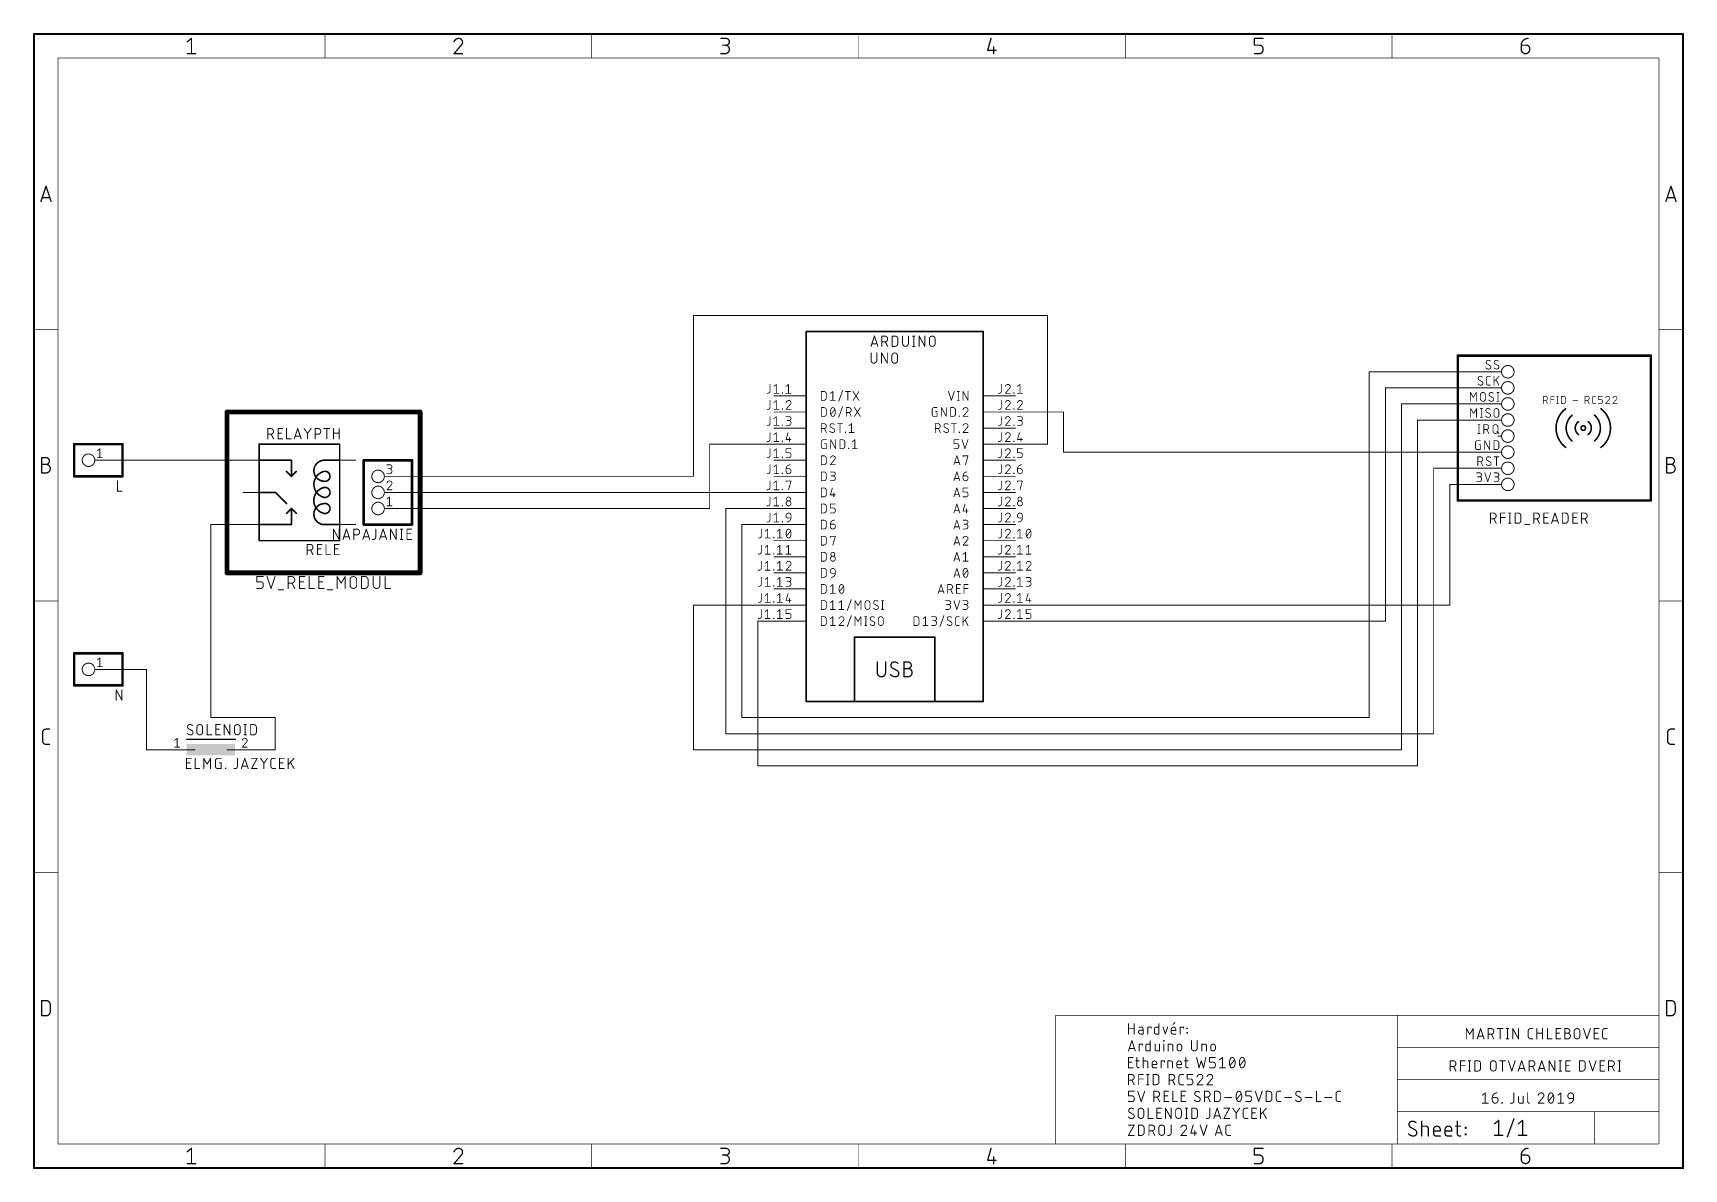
# Model space of a CAD drawing. Extents: x -10 to 250, y 0 to 179.
import ezdxf

# ---------------------------------------------------------------- set-up
doc = ezdxf.new("R2010")
doc.units = 0
for name, color, linetype in [('90', 214, 'CONTINUOUS'), ('91', 94, 'CONTINUOUS'), ('94', 14, 'CONTINUOUS'), ('95', 250, 'CONTINUOUS'), ('96', 250, 'CONTINUOUS')]:
    doc.layers.add(name, color=color, linetype=linetype)

# ---------------------------------------------------------------- blocks, each defined once
blk = doc.blocks.new('RECT')
blk.add_solid([(-0.5, -0.5), (0.5, -0.5), (-0.5, 0.5), (0.5, 0.5)])

msp = doc.modelspace()

# ---------------------------------------------------------------- linework, layer by layer
at = {"layer": '90'}
for points, const_width in [([(50.8, 119.38), (20.32, 119.38)], 0.762), ([(20.32, 119.38), (20.32, 93.98)], 0.762), ([(50.8, 93.98), (50.8, 119.38)], 0.762), ([(20.32, 93.98), (50.8, 93.98)], 0.762), ([(25.0042, 92.5604), (25.0042, 93.3958)], 0.1524), ([(25.0042, 93.3958), (26.0484, 93.3958)], 0.1524), ([(25.6307, 92.5604), (25.0042, 92.5604)], 0.1524), ([(25.0042, 91.5162), (25.6307, 91.5162)], 0.1524), ([(26.0484, 91.9339), (26.0484, 92.1427)], 0.1524), ([(26.6475, 93.3958), (27.274, 91.5162)], 0.1524), ([(27.274, 91.5162), (27.9005, 93.3958)], 0.1524), ([(28.4292, 91.3074), (29.2646, 91.3074)], 0.1524), ([(29.9641, 91.5162), (29.9641, 93.3958)], 0.1524), ([(29.9641, 93.3958), (30.4862, 93.3958)], 0.1524), ([(30.4862, 92.3516), (29.9641, 92.3516)], 0.1524), ([(31.0083, 91.5162), (30.5906, 92.3516)], 0.1524), ([(31.7648, 91.5162), (31.7648, 93.3958)], 0.1524), ([(31.7648, 93.3958), (32.6001, 93.3958)], 0.1524), ([(31.7648, 92.5604), (32.3913, 92.5604)], 0.1524), ([(32.6001, 91.5162), (31.7648, 91.5162)], 0.1524), ([(33.2795, 93.3958), (33.2795, 91.5162)], 0.1524), ([(33.2795, 91.5162), (34.1148, 91.5162)], 0.1524), ([(34.7942, 91.5162), (34.7942, 93.3958)], 0.1524), ([(34.7942, 93.3958), (35.6295, 93.3958)], 0.1524), ([(34.7942, 92.5604), (35.4207, 92.5604)], 0.1524), ([(35.6295, 91.5162), (34.7942, 91.5162)], 0.1524), ([(36.1775, 91.3074), (37.0128, 91.3074)], 0.1524), ([(37.7163, 91.5162), (37.7163, 93.3958)], 0.1524), ([(37.7163, 93.3958), (38.3429, 92.3516)], 0.1524), ([(38.3429, 92.3516), (38.9694, 93.3958)], 0.1524), ([(38.9694, 93.3958), (38.9694, 91.5162)], 0.1524), ([(39.7433, 92.0383), (39.7433, 92.8737)], 0.1524), ([(40.7875, 92.8737), (40.7875, 92.0383)], 0.1524), ([(41.5492, 91.5162), (41.5492, 93.3958)], 0.1524), ([(41.5492, 93.3958), (42.0713, 93.3958)], 0.1524), ([(42.0713, 91.5162), (41.5492, 91.5162)], 0.1524), ([(42.5935, 92.8737), (42.5935, 92.0383)], 0.1524), ([(43.4135, 93.3958), (43.4135, 92.0383)], 0.1524), ([(44.4577, 92.0383), (44.4577, 93.3958)], 0.1524), ([(45.2805, 93.3958), (45.2805, 91.5162)], 0.1524), ([(45.2805, 91.5162), (46.1158, 91.5162)], 0.1524)]:
    msp.add_lwpolyline(points, dxfattribs=dict(at, const_width=const_width))
for points, const_width in [([(20.32, 119.5705, 1), (20.32, 119.1895)], 0.381), ([(20.5105, 119.38, 1), (20.1295, 119.38)], 0.381), ([(50.9905, 119.38, 1), (50.6095, 119.38)], 0.381), ([(50.8, 119.1895, 1), (50.8, 119.5705)], 0.381), ([(20.32, 94.1705, 1), (20.32, 93.7895)], 0.381), ([(20.1295, 93.98, 1), (20.5105, 93.98)], 0.381), ([(50.6095, 93.98, 1), (50.9905, 93.98)], 0.381), ([(50.8, 93.7895, 1), (50.8, 94.1705)], 0.381), ([(25.0423, 93.3958, 1), (24.9661, 93.3958)], 0.0762), ([(25.0042, 93.4339, 1), (25.0042, 93.3577)], 0.0762), ([(25.0042, 92.5985, 1), (25.0042, 92.5223)], 0.0762), ([(24.9661, 92.5604, 1), (25.0423, 92.5604)], 0.0762), ([(25.0042, 91.5543, 1), (25.0042, 91.4781)], 0.0762), ([(26.0484, 92.1427, 0.4142), (25.6307, 92.5604)], 0.1524), ([(25.6307, 92.5985, 1), (25.6307, 92.5223)], 0.0762), ([(25.6307, 91.5162, 0.4142), (26.0484, 91.9339)], 0.1524), ([(25.6307, 91.5543, 1), (25.6307, 91.4781)], 0.0762), ([(25.6307, 92.5223, 1), (25.6307, 92.5985)], 0.0762), ([(25.6307, 91.4781, 1), (25.6307, 91.5543)], 0.0762), ([(26.0865, 92.1427, 1), (26.0103, 92.1427)], 0.0762), ([(26.0103, 92.1427, 1), (26.0865, 92.1427)], 0.0762), ([(26.0865, 91.9339, 1), (26.0103, 91.9339)], 0.0762), ([(26.0103, 91.9339, 1), (26.0865, 91.9339)], 0.0762), ([(26.0484, 93.3577, 1), (26.0484, 93.4339)], 0.0762), ([(26.6836, 93.4078, 1), (26.6113, 93.3838)], 0.0762), ([(27.2378, 91.5282, 1), (27.3101, 91.5042)], 0.0762), ([(27.2378, 91.5042, 1), (27.3101, 91.5282)], 0.0762), ([(27.9367, 93.3838, 1), (27.8644, 93.4078)], 0.0762), ([(28.4292, 91.3455, 1), (28.4292, 91.2693)], 0.0762), ([(29.2646, 91.2693, 1), (29.2646, 91.3455)], 0.0762), ([(30.0022, 93.3958, 1), (29.926, 93.3958)], 0.0762), ([(29.9641, 93.4339, 1), (29.9641, 93.3577)], 0.0762), ([(29.9641, 92.3897, 1), (29.9641, 92.3135)], 0.0762), ([(29.926, 91.5162, 1), (30.0022, 91.5162)], 0.0762), ([(30.4862, 92.3516, 1), (30.4862, 93.3958)], 0.1524), ([(30.4862, 93.4339, 1), (30.4862, 93.3577)], 0.0762), ([(30.4862, 92.3897, 1), (30.4862, 92.3135)], 0.0762), ([(30.4862, 93.3577, 1), (30.4862, 93.4339)], 0.0762), ([(30.4862, 92.3135, 1), (30.4862, 92.3897)], 0.0762), ([(30.6247, 92.3686, 1), (30.5565, 92.3345)], 0.0762), ([(30.9742, 91.4992, 1), (31.0424, 91.5332)], 0.0762), ([(31.8029, 93.3958, 1), (31.7267, 93.3958)], 0.0762), ([(31.7648, 93.4339, 1), (31.7648, 93.3577)], 0.0762), ([(31.7648, 92.5985, 1), (31.7648, 92.5223)], 0.0762), ([(31.7648, 91.5543, 1), (31.7648, 91.4781)], 0.0762), ([(31.7267, 91.5162, 1), (31.8029, 91.5162)], 0.0762), ([(32.3913, 92.5223, 1), (32.3913, 92.5985)], 0.0762), ([(32.6001, 93.3577, 1), (32.6001, 93.4339)], 0.0762), ([(32.6001, 91.4781, 1), (32.6001, 91.5543)], 0.0762), ([(33.3176, 93.3958, 1), (33.2414, 93.3958)], 0.0762), ([(33.2795, 91.5543, 1), (33.2795, 91.4781)], 0.0762), ([(33.2414, 91.5162, 1), (33.3176, 91.5162)], 0.0762), ([(34.1148, 91.4781, 1), (34.1148, 91.5543)], 0.0762), ([(34.8323, 93.3958, 1), (34.7561, 93.3958)], 0.0762), ([(34.7942, 93.4339, 1), (34.7942, 93.3577)], 0.0762), ([(34.7942, 92.5985, 1), (34.7942, 92.5223)], 0.0762), ([(34.7942, 91.5543, 1), (34.7942, 91.4781)], 0.0762), ([(34.7561, 91.5162, 1), (34.8323, 91.5162)], 0.0762), ([(35.4207, 92.5223, 1), (35.4207, 92.5985)], 0.0762), ([(35.6295, 93.3577, 1), (35.6295, 93.4339)], 0.0762), ([(35.6295, 91.4781, 1), (35.6295, 91.5543)], 0.0762), ([(36.1775, 91.3455, 1), (36.1775, 91.2693)], 0.0762), ([(37.0128, 91.2693, 1), (37.0128, 91.3455)], 0.0762), ([(37.7544, 93.3958, 1), (37.6782, 93.3958)], 0.0762), ([(37.6782, 91.5162, 1), (37.7544, 91.5162)], 0.0762), ([(37.749, 93.4154, 1), (37.6837, 93.3762)], 0.0762), ([(38.3102, 92.3712, 1), (38.3755, 92.332)], 0.0762), ([(38.3102, 92.332, 1), (38.3755, 92.3712)], 0.0762), ([(39.0075, 93.3958, 1), (38.9313, 93.3958)], 0.0762), ([(38.9313, 91.5162, 1), (39.0075, 91.5162)], 0.0762), ([(39.0021, 93.3762, 1), (38.9367, 93.4154)], 0.0762), ([(40.7875, 92.8737, 1), (39.7433, 92.8737)], 0.1524), ([(39.7814, 92.8737, 1), (39.7052, 92.8737)], 0.0762), ([(39.7052, 92.8737, 1), (39.7814, 92.8737)], 0.0762), ([(39.7433, 92.0383, 1), (40.7875, 92.0383)], 0.1524), ([(39.7814, 92.0383, 1), (39.7052, 92.0383)], 0.0762), ([(39.7052, 92.0383, 1), (39.7814, 92.0383)], 0.0762), ([(40.8256, 92.8737, 1), (40.7494, 92.8737)], 0.0762), ([(40.7494, 92.8737, 1), (40.8256, 92.8737)], 0.0762), ([(40.8256, 92.0383, 1), (40.7494, 92.0383)], 0.0762), ([(40.7494, 92.0383, 1), (40.8256, 92.0383)], 0.0762), ([(41.5873, 93.3958, 1), (41.5111, 93.3958)], 0.0762), ([(41.5492, 93.4339, 1), (41.5492, 93.3577)], 0.0762), ([(41.5492, 91.5543, 1), (41.5492, 91.4781)], 0.0762), ([(41.5111, 91.5162, 1), (41.5873, 91.5162)], 0.0762), ([(42.5935, 92.8737, 0.4142), (42.0713, 93.3958)], 0.1524), ([(42.0713, 93.4339, 1), (42.0713, 93.3577)], 0.0762), ([(42.0713, 91.5162, 0.4142), (42.5935, 92.0383)], 0.1524), ([(42.0713, 91.5543, 1), (42.0713, 91.4781)], 0.0762), ([(42.0713, 93.3577, 1), (42.0713, 93.4339)], 0.0762), ([(42.0713, 91.4781, 1), (42.0713, 91.5543)], 0.0762), ([(42.6316, 92.8737, 1), (42.5554, 92.8737)], 0.0762), ([(42.5554, 92.8737, 1), (42.6316, 92.8737)], 0.0762), ([(42.6316, 92.0383, 1), (42.5554, 92.0383)], 0.0762), ([(42.5554, 92.0383, 1), (42.6316, 92.0383)], 0.0762), ([(43.4516, 93.3958, 1), (43.3754, 93.3958)], 0.0762), ([(43.4135, 92.0383, 1), (44.4577, 92.0383)], 0.1524), ([(43.4516, 92.0383, 1), (43.3754, 92.0383)], 0.0762), ([(43.3754, 92.0383, 1), (43.4516, 92.0383)], 0.0762), ([(44.4958, 93.3958, 1), (44.4196, 93.3958)], 0.0762), ([(44.4958, 92.0383, 1), (44.4196, 92.0383)], 0.0762), ([(44.4196, 92.0383, 1), (44.4958, 92.0383)], 0.0762), ([(45.3186, 93.3958, 1), (45.2424, 93.3958)], 0.0762), ([(45.2805, 91.5543, 1), (45.2805, 91.4781)], 0.0762), ([(45.2424, 91.5162, 1), (45.3186, 91.5162)], 0.0762), ([(46.1158, 91.4781, 1), (46.1158, 91.5543)], 0.0762)]:
    msp.add_lwpolyline(points, format="xyb", dxfattribs=dict(at, const_width=const_width))
at = {"layer": '91', "const_width": 0.1524}
for points in [[(149.86, 134.62), (93.98, 134.62)], [(93.98, 134.62), (93.98, 109.22)], [(149.86, 114.3), (149.86, 134.62)], [(200.66, 71.12), (200.66, 125.73)], [(220.98, 125.73), (200.66, 125.73)], [(203.2, 86.36), (203.2, 123.19)], [(203.2, 123.19), (220.98, 123.19)], [(205.74, 66.04), (205.74, 120.65)], [(220.98, 120.65), (205.74, 120.65)], [(144.78, 119.38), (152.4, 119.38)], [(152.4, 119.38), (152.4, 113.03)], [(208.28, 63.5), (208.28, 118.11)], [(208.28, 118.11), (220.98, 118.11)], [(106.68, 114.3), (96.52, 114.3)], [(96.52, 104.14), (96.52, 114.3)], [(144.78, 114.3), (149.86, 114.3)], [(220.98, 113.03), (152.4, 113.03)], [(0, 111.76), (22.86, 111.76)], [(210.82, 68.58), (210.82, 110.49)], [(220.98, 110.49), (210.82, 110.49)], [(93.98, 109.22), (45.72, 109.22)], [(220.98, 107.95), (213.36, 107.95)], [(213.36, 107.95), (213.36, 88.9)], [(106.68, 106.68), (45.72, 106.68)], [(22.86, 101.6), (17.78, 101.6)], [(17.78, 101.6), (17.78, 71.12)], [(45.72, 104.14), (96.52, 104.14)], [(106.68, 104.14), (99.06, 104.14)], [(99.06, 104.14), (99.06, 68.58)], [(106.68, 101.6), (101.6, 101.6)], [(101.6, 101.6), (101.6, 71.12)], [(106.68, 88.9), (93.98, 88.9)], [(93.98, 88.9), (93.98, 66.04)], [(144.78, 88.9), (213.36, 88.9)], [(106.68, 86.36), (104.14, 86.36)], [(104.14, 86.36), (104.14, 63.5)], [(144.78, 86.36), (203.2, 86.36)], [(0, 78.74), (7.62, 78.74)], [(7.62, 78.74), (7.62, 66.04)], [(17.78, 71.12), (27.94, 71.12)], [(27.94, 71.12), (27.94, 66.04)], [(101.6, 71.12), (200.66, 71.12)], [(99.06, 68.58), (210.82, 68.58)], [(7.62, 66.04), (10.16, 66.04)], [(27.94, 66.04), (25.4, 66.04)], [(93.98, 66.04), (205.74, 66.04)], [(104.14, 63.5), (208.28, 63.5)]]:
    msp.add_lwpolyline(points, dxfattribs=at)
at = {"layer": '91', "const_width": 0.0762}
for points in [[(93.98, 134.6581, 1), (93.98, 134.5819)], [(94.0181, 134.62, 1), (93.9419, 134.62)], [(149.8981, 134.62, 1), (149.8219, 134.62)], [(149.86, 134.5819, 1), (149.86, 134.6581)], [(200.6981, 125.73, 1), (200.6219, 125.73)], [(200.66, 125.7681, 1), (200.66, 125.6919)], [(220.98, 125.6919, 1), (220.98, 125.7681)], [(203.2381, 123.19, 1), (203.1619, 123.19)], [(203.2, 123.2281, 1), (203.2, 123.1519)], [(220.98, 123.1519, 1), (220.98, 123.2281)], [(205.7781, 120.65, 1), (205.7019, 120.65)], [(205.74, 120.6881, 1), (205.74, 120.6119)], [(220.98, 120.6119, 1), (220.98, 120.6881)], [(144.78, 119.4181, 1), (144.78, 119.3419)], [(152.4381, 119.38, 1), (152.3619, 119.38)], [(152.4, 119.3419, 1), (152.4, 119.4181)], [(208.3181, 118.11, 1), (208.2419, 118.11)], [(208.28, 118.1481, 1), (208.28, 118.0719)], [(220.98, 118.0719, 1), (220.98, 118.1481)], [(96.52, 114.3381, 1), (96.52, 114.2619)], [(96.5581, 114.3, 1), (96.4819, 114.3)], [(106.68, 114.2619, 1), (106.68, 114.3381)], [(144.78, 114.3381, 1), (144.78, 114.2619)], [(149.8219, 114.3, 1), (149.8981, 114.3)], [(149.86, 114.2619, 1), (149.86, 114.3381)], [(152.4, 113.0681, 1), (152.4, 112.9919)], [(152.3619, 113.03, 1), (152.4381, 113.03)], [(220.98, 112.9919, 1), (220.98, 113.0681)], [(0, 111.7981, 1), (0, 111.7219)], [(22.86, 111.7219, 1), (22.86, 111.7981)], [(210.8581, 110.49, 1), (210.7819, 110.49)], [(210.82, 110.5281, 1), (210.82, 110.4519)], [(220.98, 110.4519, 1), (220.98, 110.5281)], [(45.72, 109.2581, 1), (45.72, 109.1819)], [(93.9419, 109.22, 1), (94.0181, 109.22)], [(93.98, 109.1819, 1), (93.98, 109.2581)], [(213.36, 107.9881, 1), (213.36, 107.9119)], [(213.3981, 107.95, 1), (213.3219, 107.95)], [(220.98, 107.9119, 1), (220.98, 107.9881)], [(45.72, 106.7181, 1), (45.72, 106.6419)], [(106.68, 106.6419, 1), (106.68, 106.7181)], [(17.78, 101.6381, 1), (17.78, 101.5619)], [(17.8181, 101.6, 1), (17.7419, 101.6)], [(22.86, 101.5619, 1), (22.86, 101.6381)], [(45.72, 104.1781, 1), (45.72, 104.1019)], [(96.4819, 104.14, 1), (96.5581, 104.14)], [(96.52, 104.1019, 1), (96.52, 104.1781)], [(99.06, 104.1781, 1), (99.06, 104.1019)], [(99.0981, 104.14, 1), (99.0219, 104.14)], [(101.6, 101.6381, 1), (101.6, 101.5619)], [(101.6381, 101.6, 1), (101.5619, 101.6)], [(106.68, 104.1019, 1), (106.68, 104.1781)], [(106.68, 101.5619, 1), (106.68, 101.6381)], [(93.98, 88.9381, 1), (93.98, 88.8619)], [(94.0181, 88.9, 1), (93.9419, 88.9)], [(106.68, 88.8619, 1), (106.68, 88.9381)], [(144.78, 88.9381, 1), (144.78, 88.8619)], [(213.3219, 88.9, 1), (213.3981, 88.9)], [(213.36, 88.8619, 1), (213.36, 88.9381)], [(104.14, 86.3981, 1), (104.14, 86.3219)], [(104.1781, 86.36, 1), (104.1019, 86.36)], [(106.68, 86.3219, 1), (106.68, 86.3981)], [(144.78, 86.3981, 1), (144.78, 86.3219)], [(203.1619, 86.36, 1), (203.2381, 86.36)], [(203.2, 86.3219, 1), (203.2, 86.3981)], [(0, 78.7781, 1), (0, 78.7019)], [(7.6581, 78.74, 1), (7.5819, 78.74)], [(7.62, 78.7019, 1), (7.62, 78.7781)], [(17.78, 71.1581, 1), (17.78, 71.0819)], [(17.7419, 71.12, 1), (17.8181, 71.12)], [(27.9781, 71.12, 1), (27.9019, 71.12)], [(27.94, 71.0819, 1), (27.94, 71.1581)], [(101.6, 71.1581, 1), (101.6, 71.0819)], [(101.5619, 71.12, 1), (101.6381, 71.12)], [(200.6219, 71.12, 1), (200.6981, 71.12)], [(200.66, 71.0819, 1), (200.66, 71.1581)], [(99.06, 68.6181, 1), (99.06, 68.5419)], [(99.0219, 68.58, 1), (99.0981, 68.58)], [(210.7819, 68.58, 1), (210.8581, 68.58)], [(210.82, 68.5419, 1), (210.82, 68.6181)], [(7.62, 66.0781, 1), (7.62, 66.0019)], [(7.5819, 66.04, 1), (7.6581, 66.04)], [(10.16, 66.0019, 1), (10.16, 66.0781)], [(25.4, 66.0781, 1), (25.4, 66.0019)], [(27.9019, 66.04, 1), (27.9781, 66.04)], [(27.94, 66.0019, 1), (27.94, 66.0781)], [(93.98, 66.0781, 1), (93.98, 66.0019)], [(93.9419, 66.04, 1), (94.0181, 66.04)], [(205.7019, 66.04, 1), (205.7781, 66.04)], [(205.74, 66.0019, 1), (205.74, 66.0781)], [(104.14, 63.5381, 1), (104.14, 63.4619)], [(104.1019, 63.5, 1), (104.1781, 63.5)], [(208.2419, 63.5, 1), (208.3181, 63.5)], [(208.28, 63.4619, 1), (208.28, 63.5381)]]:
    msp.add_lwpolyline(points, format="xyb", dxfattribs=at)
at = {"layer": '94'}
for points, const_width in [([(-10.16, 179.07), (-10.16, 0)], 0.3), ([(250.19, 179.07), (-10.16, 179.07)], 0.3), ([(14.0423, 177.8336), (14.7108, 178.3684)], 0.2032), ([(14.7108, 178.3684), (14.7108, 175.9616)], 0.2032), ([(35.7717, 179.07), (35.7717, 175.26)], 0.1), ([(57.3005, 177.2987), (56.1639, 175.9616)], 0.2032), ([(77.8933, 179.07), (77.8933, 175.26)], 0.1), ([(98.2856, 178.3684), (99.0879, 178.3684)], 0.2032), ([(99.0879, 177.2987), (98.553, 177.2987)], 0.2032), ([(120.015, 179.07), (120.015, 175.26)], 0.1), ([(140.9421, 178.3684), (140.4073, 176.4964)], 0.2032), ([(162.1367, 179.07), (162.1367, 175.26)], 0.1), ([(182.5289, 177.2987), (182.5289, 178.3684)], 0.2032), ([(182.5289, 178.3684), (183.8661, 178.3684)], 0.2032), ([(183.3312, 177.2987), (182.5289, 177.2987)], 0.2032), ([(204.2583, 179.07), (204.2583, 175.26)], 0.1), ([(224.6506, 177.2987), (225.4529, 177.2987)], 0.2032), ([(224.6506, 176.6302), (224.6506, 177.2987)], 0.2032), ([(250.19, 0), (250.19, 179.07)], 0.3), ([(-6.35, 175.26), (-6.35, 3.81)], 0.1), ([(246.38, 175.26), (-6.35, 175.26)], 0.1), ([(14.0423, 175.9616), (15.3794, 175.9616)], 0.2032), ([(56.1639, 175.9616), (57.5011, 175.9616)], 0.2032), ([(98.2856, 175.9616), (98.9542, 175.9616)], 0.2032), ([(140.4073, 176.4964), (141.7444, 176.4964)], 0.2032), ([(141.3433, 177.0313), (141.3433, 175.9616)], 0.2032), ([(182.5289, 175.9616), (183.3312, 175.9616)], 0.2032), ([(183.8661, 176.4964), (183.8661, 176.7639)], 0.2032), ([(225.9877, 176.7639), (225.9877, 176.6302)], 0.2032), ([(246.38, 3.81), (246.38, 175.26)], 0.1), ([(-9.0573, 152.6253), (-8.255, 155.0322)], 0.2032), ([(-8.255, 155.0322), (-7.4527, 152.6253)], 0.2032), ([(247.4827, 152.6253), (248.285, 155.0322)], 0.2032), ([(248.285, 155.0322), (249.0873, 152.6253)], 0.2032), ([(-7.6533, 153.2271), (-8.8567, 153.2271)], 0.2032), ([(248.8867, 153.2271), (247.6833, 153.2271)], 0.2032), ([(-10.16, 132.3975), (-6.35, 132.3975)], 0.1), ([(111.76, 132.08), (139.7, 132.08)], 0.254), ([(111.76, 73.66), (111.76, 132.08)], 0.254), ([(139.7, 132.08), (139.7, 73.66)], 0.254), ([(250.19, 132.3975), (246.38, 132.3975)], 0.1), ([(214.63, 128.27), (245.11, 128.27)], 0.4064), ([(214.63, 105.41), (214.63, 128.27)], 0.4064), ([(245.11, 128.27), (245.11, 105.41)], 0.4064), ([(220.98, 125.73), (221.5388, 125.73)], 0.1524), ([(220.98, 123.19), (221.5388, 123.19)], 0.1524), ([(106.68, 121.92), (111.76, 121.92)], 0.1524), ([(144.78, 121.92), (139.7, 121.92)], 0.1524), ([(220.98, 120.65), (221.5388, 120.65)], 0.1524), ([(228.1428, 120.7008), (228.1428, 121.8692)], 0.1016), ([(228.1428, 121.8692), (228.4674, 121.8692)], 0.1016), ([(228.4674, 121.2201), (228.1428, 121.2201)], 0.1016), ([(228.7919, 120.7008), (228.5323, 121.2201)], 0.1016), ([(229.3188, 120.7008), (229.3188, 121.8692)], 0.1016), ([(229.3188, 121.8692), (229.8381, 121.8692)], 0.1016), ([(229.3188, 121.3499), (229.8381, 121.3499)], 0.1016), ([(230.2352, 121.8692), (230.4948, 121.8692)], 0.1016), ([(230.2352, 120.7008), (230.4948, 120.7008)], 0.1016), ([(230.365, 121.8692), (230.365, 120.7008)], 0.1016), ([(230.9929, 120.7008), (230.9929, 121.8692)], 0.1016), ([(230.9929, 121.8692), (231.3175, 121.8692)], 0.1016), ([(231.3175, 120.7008), (230.9929, 120.7008)], 0.1016), ([(231.642, 121.5446), (231.642, 121.0254)], 0.1016), ([(232.7949, 121.1552), (233.5739, 121.1552)], 0.1016), ([(234.7341, 120.7008), (234.7341, 121.8692)], 0.1016), ([(234.7341, 121.8692), (235.0586, 121.8692)], 0.1016), ([(235.0586, 121.2201), (234.7341, 121.2201)], 0.1016), ([(235.3832, 120.7008), (235.1236, 121.2201)], 0.1016), ([(235.8664, 120.9604), (235.8664, 121.6096)], 0.1016), ([(236.1261, 121.8692), (236.3857, 121.8692)], 0.1016), ([(236.3857, 120.7008), (236.1261, 120.7008)], 0.1016), ([(236.8222, 121.3499), (236.8222, 121.8692)], 0.1016), ([(236.8222, 121.8692), (237.4713, 121.8692)], 0.1016), ([(237.2117, 121.3499), (236.8222, 121.3499)], 0.1016), ([(236.8222, 120.7008), (237.2117, 120.7008)], 0.1016), ([(237.4713, 120.9604), (237.4713, 121.0903)], 0.1016), ([(238.517, 121.3499), (237.9652, 120.7008)], 0.1016), ([(237.9652, 120.7008), (238.6143, 120.7008)], 0.1016), ([(239.66, 121.3499), (239.1082, 120.7008)], 0.1016), ([(239.1082, 120.7008), (239.7573, 120.7008)], 0.1016), ([(106.68, 119.38), (111.76, 119.38)], 0.1524), ([(144.78, 119.38), (139.7, 119.38)], 0.1524), ([(220.98, 118.11), (221.5388, 118.11)], 0.1524), ([(106.68, 116.84), (111.76, 116.84)], 0.1524), ([(144.78, 116.84), (139.7, 116.84)], 0.1524), ([(220.98, 115.57), (221.5388, 115.57)], 0.1524), ([(-8.9236, 109.7629), (-8.9236, 112.1697)], 0.2032), ([(-8.9236, 112.1697), (-8.255, 112.1697)], 0.2032), ([(3.81, 114.3), (-3.81, 114.3)], 0.4064), ([(-3.81, 114.3), (-3.81, 109.22)], 0.4064), ([(3.81, 109.22), (3.81, 114.3)], 0.4064), ([(25.4, 111.76), (25.4, 114.3)], 0.254), ([(25.4, 114.3), (38.1, 114.3)], 0.254), ([(38.1, 114.3), (38.1, 111.76)], 0.254), ([(106.68, 114.3), (111.76, 114.3)], 0.1524), ([(144.78, 114.3), (139.7, 114.3)], 0.1524), ([(220.98, 113.03), (221.5388, 113.03)], 0.1524), ([(247.6164, 109.7629), (247.6164, 112.1697)], 0.2032), ([(247.6164, 112.1697), (248.285, 112.1697)], 0.2032), ([(-8.9236, 111.1), (-8.255, 111.1)], 0.2032), ([(-8.255, 109.7629), (-8.9236, 109.7629)], 0.2032), ([(0, 111.76), (-0.5588, 111.76)], 0.1524), ([(22.86, 111.76), (25.4, 111.76)], 0.1524), ([(25.4, 106.68), (25.4, 111.76)], 0.254), ([(25.4, 111.76), (30.48, 111.76)], 0.254), ([(30.48, 109.22), (29.718, 109.982)], 0.254), ([(30.48, 111.76), (30.48, 109.22)], 0.254), ([(30.48, 109.22), (31.242, 109.982)], 0.254), ([(38.1, 111.76), (35.56, 111.76)], 0.254), ([(38.1, 111.76), (38.1, 101.6)], 0.254), ([(40.64, 111.76), (38.1, 111.76)], 0.1524), ([(49.53, 111.76), (41.91, 111.76)], 0.4064), ([(41.91, 111.76), (41.91, 101.6)], 0.4064), ([(49.53, 101.6), (49.53, 111.76)], 0.4064), ([(106.68, 111.76), (111.76, 111.76)], 0.1524), ([(144.78, 111.76), (139.7, 111.76)], 0.1524), ([(220.98, 110.49), (221.5388, 110.49)], 0.1524), ([(247.6164, 111.1), (248.285, 111.1)], 0.2032), ([(248.285, 109.7629), (247.6164, 109.7629)], 0.2032), ([(-3.81, 109.22), (3.81, 109.22)], 0.4064), ([(45.72, 109.22), (45.1612, 109.22)], 0.1524), ([(106.68, 109.22), (111.76, 109.22)], 0.1524), ([(144.78, 109.22), (139.7, 109.22)], 0.1524), ([(220.98, 107.95), (221.5388, 107.95)], 0.1524), ([(22.86, 106.68), (25.4, 106.68)], 0.1524), ([(25.4, 101.6), (25.4, 106.68)], 0.254), ([(25.4, 106.68), (27.94, 106.68)], 0.254), ([(27.94, 106.68), (29.718, 104.902)], 0.254), ([(30.48, 104.14), (29.718, 103.378)], 0.254), ([(30.48, 101.6), (30.48, 104.14)], 0.254), ([(30.48, 104.14), (31.242, 103.378)], 0.254), ([(45.72, 106.68), (45.1612, 106.68)], 0.1524), ([(106.68, 106.68), (111.76, 106.68)], 0.1524), ([(144.78, 106.68), (139.7, 106.68)], 0.1524), ([(245.11, 105.41), (214.63, 105.41)], 0.4064), ([(22.86, 101.6), (25.4, 101.6)], 0.1524), ([(25.4, 99.06), (25.4, 101.6)], 0.254), ([(25.4, 101.6), (30.48, 101.6)], 0.254), ([(38.1, 101.6), (35.56, 101.6)], 0.254), ([(38.1, 101.6), (38.1, 99.06)], 0.254), ([(40.64, 101.6), (38.1, 101.6)], 0.1524), ([(41.91, 101.6), (49.53, 101.6)], 0.4064), ([(45.72, 104.14), (45.1612, 104.14)], 0.1524), ([(106.68, 104.14), (111.76, 104.14)], 0.1524), ([(106.68, 101.6), (111.76, 101.6)], 0.1524), ([(144.78, 104.14), (139.7, 104.14)], 0.1524), ([(144.78, 101.6), (139.7, 101.6)], 0.1524), ([(38.1, 99.06), (25.4, 99.06)], 0.254), ([(106.68, 99.06), (111.76, 99.06)], 0.1524), ([(144.78, 99.06), (139.7, 99.06)], 0.1524), ([(106.68, 96.52), (111.76, 96.52)], 0.1524), ([(144.78, 96.52), (139.7, 96.52)], 0.1524), ([(106.68, 93.98), (111.76, 93.98)], 0.1524), ([(144.78, 93.98), (139.7, 93.98)], 0.1524), ([(106.68, 91.44), (111.76, 91.44)], 0.1524), ([(144.78, 91.44), (139.7, 91.44)], 0.1524), ([(-10.16, 89.535), (-6.35, 89.535)], 0.1), ([(106.68, 88.9), (111.76, 88.9)], 0.1524), ([(144.78, 88.9), (139.7, 88.9)], 0.1524), ([(250.19, 89.535), (246.38, 89.535)], 0.1), ([(106.68, 86.36), (111.76, 86.36)], 0.1524), ([(144.78, 86.36), (139.7, 86.36)], 0.1524), ([(119.38, 73.66), (119.38, 83.82)], 0.254), ([(119.38, 83.82), (132.08, 83.82)], 0.254), ([(132.08, 83.82), (132.08, 73.66)], 0.254), ([(3.81, 81.28), (-3.81, 81.28)], 0.4064), ([(-3.81, 81.28), (-3.81, 76.2)], 0.4064), ([(3.81, 76.2), (3.81, 81.28)], 0.4064), ([(0, 78.74), (-0.5588, 78.74)], 0.1524), ([(122.9856, 79.9084), (122.9856, 78.2207)], 0.2032), ([(124.2839, 78.2207), (124.2839, 79.9084)], 0.2032), ([(126.1121, 78.5453), (125.3981, 78.9347)], 0.2032), ([(127.1761, 77.5716), (127.1761, 79.9084)], 0.2032), ([(127.1761, 79.9084), (127.8253, 79.9084)], 0.2032), ([(127.1761, 78.8698), (127.8253, 78.8698)], 0.2032), ([(-3.81, 76.2), (3.81, 76.2)], 0.4064), ([(127.8253, 77.5716), (127.1761, 77.5716)], 0.2032), ([(119.38, 73.66), (111.76, 73.66)], 0.254), ([(132.08, 73.66), (119.38, 73.66)], 0.254), ([(139.7, 73.66), (132.08, 73.66)], 0.254), ([(-8.7898, 67.4352), (-8.7898, 68.7723)], 0.2032), ([(-8.255, 69.3072), (-7.7202, 69.3072)], 0.2032), ([(13.97, 67.691), (21.59, 67.691)], 0.254), ([(247.7502, 67.4352), (247.7502, 68.7723)], 0.2032), ([(248.285, 69.3072), (248.8198, 69.3072)], 0.2032), ([(-7.7202, 66.9004), (-8.255, 66.9004)], 0.2032), ([(10.16, 66.04), (15.24, 66.04)], 0.1524), ([(25.4, 66.04), (20.32, 66.04)], 0.1524), ([(248.8198, 66.9004), (248.285, 66.9004)], 0.2032), ([(-10.16, 46.6725), (-6.35, 46.6725)], 0.1), ([(250.19, 46.6725), (246.38, 46.6725)], 0.1), ([(-8.9236, 24.0379), (-8.9236, 26.4447)], 0.2032), ([(-8.9236, 26.4447), (-8.255, 26.4447)], 0.2032), ([(247.6164, 24.0379), (247.6164, 26.4447)], 0.2032), ([(247.6164, 26.4447), (248.285, 26.4447)], 0.2032), ([(-8.255, 24.0379), (-8.9236, 24.0379)], 0.2032), ([(-7.5864, 25.7761), (-7.5864, 24.7064)], 0.2032), ([(151.13, 3.81), (151.13, 24.13)], 0.1016), ([(151.13, 24.13), (205.105, 24.13)], 0.1016), ([(205.105, 24.13), (246.38, 24.13)], 0.1016), ([(205.105, 19.05), (205.105, 24.13)], 0.1016), ([(246.38, 19.05), (246.38, 24.13)], 0.1016), ([(248.285, 24.0379), (247.6164, 24.0379)], 0.2032), ([(248.9536, 25.7761), (248.9536, 24.7064)], 0.2032), ([(162.6362, 21.1582), (162.6362, 22.7838)], 0.1524), ([(162.6362, 22.0613), (163.5393, 22.0613)], 0.1524), ([(163.5393, 22.7838), (163.5393, 21.1582)], 0.1524), ([(164.6818, 22.2419), (164.3205, 22.2419)], 0.1524), ([(164.9527, 21.7904), (164.5463, 21.7904)], 0.1524), ([(164.5463, 21.1582), (164.9527, 21.1582)], 0.1524), ([(164.9527, 21.1582), (164.9527, 21.971)], 0.1524), ([(165.7049, 21.1582), (165.7049, 22.2419)], 0.1524), ([(165.7049, 22.2419), (166.2468, 22.2419)], 0.1524), ([(166.2468, 22.2419), (166.2468, 22.0613)], 0.1524), ([(166.7312, 21.4291), (166.7312, 21.971)], 0.1524), ([(167.0021, 22.2419), (167.4537, 22.2419)], 0.1524), ([(167.4537, 21.1582), (167.0021, 21.1582)], 0.1524), ([(167.4537, 22.7838), (167.4537, 21.1582)], 0.1524), ([(168.0932, 22.2419), (168.4545, 21.1582)], 0.1524), ([(168.4545, 21.1582), (168.8157, 22.2419)], 0.1524), ([(169.3958, 21.4291), (169.3958, 21.8807)], 0.1524), ([(170.1183, 21.7001), (169.3958, 21.7001)], 0.1524), ([(169.6668, 22.6483), (169.9377, 22.9644)], 0.1524), ([(170.1183, 21.1582), (169.6668, 21.1582)], 0.1524), ([(170.1183, 21.8807), (170.1183, 21.7001)], 0.1524), ([(170.8111, 21.1582), (170.8111, 22.2419)], 0.1524), ([(170.8111, 22.2419), (171.353, 22.2419)], 0.1524), ([(171.353, 22.2419), (171.353, 22.0613)], 0.1524), ([(171.8482, 22.0162), (171.8482, 22.1065)], 0.1524), ([(171.8482, 22.1065), (171.9385, 22.1065)], 0.1524), ([(171.9385, 22.0162), (171.8482, 22.0162)], 0.1524), ([(171.8482, 21.2937), (171.8482, 21.384)], 0.1524), ([(171.8482, 21.384), (171.9385, 21.384)], 0.1524), ([(171.9385, 21.2937), (171.8482, 21.2937)], 0.1524), ([(171.9385, 22.1065), (171.9385, 22.0162)], 0.1524), ([(171.9385, 21.384), (171.9385, 21.2937)], 0.1524), ([(215.9762, 20.3962), (215.9762, 22.0218)], 0.1524), ([(215.9762, 22.0218), (216.5181, 21.1187)], 0.1524), ([(216.5181, 21.1187), (217.0599, 22.0218)], 0.1524), ([(217.0599, 22.0218), (217.0599, 20.3962)], 0.1524), ([(217.6956, 20.3962), (218.2375, 22.0218)], 0.1524), ([(218.6439, 20.8026), (217.8311, 20.8026)], 0.1524), ([(218.2375, 22.0218), (218.7794, 20.3962)], 0.1524), ([(219.4103, 20.3962), (219.4103, 22.0218)], 0.1524), ([(219.4103, 22.0218), (219.8619, 22.0218)], 0.1524), ([(219.8619, 21.1187), (219.4103, 21.1187)], 0.1524), ([(220.3134, 20.3962), (219.9522, 21.1187)], 0.1524), ([(220.8601, 22.0218), (221.7632, 22.0218)], 0.1524), ([(221.3116, 20.3962), (221.3116, 22.0218)], 0.1524), ([(222.2773, 22.0218), (222.6386, 22.0218)], 0.1524), ([(222.4579, 22.0218), (222.4579, 20.3962)], 0.1524), ([(223.309, 20.3962), (223.309, 22.0218)], 0.1524), ([(223.309, 22.0218), (224.2121, 20.3962)], 0.1524), ([(224.2121, 20.3962), (224.2121, 22.0218)], 0.1524), ([(225.7539, 20.7574), (225.7539, 21.6606)], 0.1524), ([(226.1152, 22.0218), (226.4764, 22.0218)], 0.1524), ([(227.1126, 20.3962), (227.1126, 22.0218)], 0.1524), ([(227.1126, 21.2993), (228.0157, 21.2993)], 0.1524), ([(228.0157, 22.0218), (228.0157, 20.3962)], 0.1524), ([(228.7829, 22.0218), (228.7829, 20.3962)], 0.1524), ([(230.1376, 20.3962), (230.1376, 22.0218)], 0.1524), ([(230.1376, 22.0218), (230.8601, 22.0218)], 0.1524), ([(230.1376, 21.2993), (230.6795, 21.2993)], 0.1524), ([(231.5104, 20.3962), (231.5104, 22.0218)], 0.1524), ([(231.5104, 22.0218), (231.962, 22.0218)], 0.1524), ([(231.5104, 21.2993), (231.962, 21.2993)], 0.1524), ([(233.0003, 20.8478), (233.0003, 21.5702)], 0.1524), ([(233.9035, 21.5702), (233.9035, 20.8478)], 0.1524), ([(234.4732, 22.0218), (235.015, 20.3962)], 0.1524), ([(235.015, 20.3962), (235.5569, 22.0218)], 0.1524), ([(236.1817, 20.3962), (236.1817, 22.0218)], 0.1524), ([(236.1817, 22.0218), (236.9042, 22.0218)], 0.1524), ([(236.1817, 21.2993), (236.7235, 21.2993)], 0.1524), ([(237.4774, 20.7574), (237.4774, 21.6606)], 0.1524), ([(237.8386, 22.0218), (238.1998, 22.0218)], 0.1524), ([(162.6362, 18.4912), (163.1781, 20.1168)], 0.1524), ([(163.5845, 18.8976), (162.7717, 18.8976)], 0.1524), ([(163.1781, 20.1168), (163.7199, 18.4912)], 0.1524), ([(164.3363, 18.4912), (164.3363, 19.5749)], 0.1524), ([(164.3363, 19.5749), (164.8782, 19.5749)], 0.1524), ([(164.8782, 19.5749), (164.8782, 19.3943)], 0.1524), ([(165.3626, 18.7621), (165.3626, 19.304)], 0.1524), ([(165.6335, 19.5749), (166.0851, 19.5749)], 0.1524), ([(166.0851, 18.4912), (165.6335, 18.4912)], 0.1524), ([(166.0851, 20.1168), (166.0851, 18.4912)], 0.1524), ([(166.8288, 19.5749), (166.8288, 18.7621)], 0.1524), ([(167.0998, 18.4912), (167.5513, 18.4912)], 0.1524), ([(167.5513, 18.4912), (167.5513, 19.5749)], 0.1524), ([(168.187, 20.0265), (168.187, 20.1168)], 0.1524), ([(168.187, 20.1168), (168.2773, 20.1168)], 0.1524), ([(168.2773, 20.0265), (168.187, 20.0265)], 0.1524), ([(168.2322, 18.4912), (168.2322, 19.5749)], 0.1524), ([(168.2773, 20.1168), (168.2773, 20.0265)], 0.1524), ([(168.913, 18.4912), (168.913, 19.5749)], 0.1524), ([(168.913, 19.5749), (169.3645, 19.5749)], 0.1524), ([(169.6355, 19.304), (169.6355, 18.4912)], 0.1524), ([(170.3198, 18.8524), (170.3198, 19.2137)], 0.1524), ([(171.0423, 19.2137), (171.0423, 18.8524)], 0.1524), ([(172.5742, 20.1168), (172.5742, 18.9428)], 0.1524), ([(173.4773, 18.9428), (173.4773, 20.1168)], 0.1524), ([(174.2276, 18.4912), (174.2276, 19.5749)], 0.1524), ([(174.2276, 19.5749), (174.6792, 19.5749)], 0.1524), ([(174.9501, 19.304), (174.9501, 18.4912)], 0.1524), ([(175.6344, 18.8524), (175.6344, 19.2137)], 0.1524), ([(176.3569, 19.2137), (176.3569, 18.8524)], 0.1524), ([(205.105, 13.97), (205.105, 19.05)], 0.1016), ([(205.105, 19.05), (246.38, 19.05)], 0.1016), ([(222.2773, 20.3962), (222.6386, 20.3962)], 0.1524), ([(226.4764, 20.3962), (226.1152, 20.3962)], 0.1524), ([(228.7829, 20.3962), (229.5054, 20.3962)], 0.1524), ([(230.8601, 20.3962), (230.1376, 20.3962)], 0.1524), ([(231.962, 20.3962), (231.5104, 20.3962)], 0.1524), ([(236.9042, 20.3962), (236.1817, 20.3962)], 0.1524), ([(238.1998, 20.3962), (237.8386, 20.3962)], 0.1524), ([(246.38, 13.97), (246.38, 19.05)], 0.1016), ([(162.6362, 15.8242), (162.6362, 17.4498)], 0.1524), ([(162.6362, 17.4498), (163.3587, 17.4498)], 0.1524), ([(162.6362, 16.7273), (163.1781, 16.7273)], 0.1524), ([(163.3587, 15.8242), (162.6362, 15.8242)], 0.1524), ([(163.7922, 16.9079), (164.3341, 16.9079)], 0.1524), ([(163.9728, 17.4498), (163.9728, 16.0951)], 0.1524), ([(164.2438, 15.8242), (164.3341, 15.8242)], 0.1524), ([(164.964, 15.8242), (164.964, 17.4498)], 0.1524), ([(164.964, 16.9079), (165.4156, 16.9079)], 0.1524), ([(165.6865, 16.637), (165.6865, 15.8242)], 0.1524), ([(166.3708, 16.0951), (166.3708, 16.5467)], 0.1524), ([(167.0933, 16.3661), (166.3708, 16.3661)], 0.1524), ([(167.0933, 15.8242), (166.6417, 15.8242)], 0.1524), ([(167.0933, 16.5467), (167.0933, 16.3661)], 0.1524), ([(167.7861, 15.8242), (167.7861, 16.9079)], 0.1524), ([(167.7861, 16.9079), (168.328, 16.9079)], 0.1524), ([(168.328, 16.9079), (168.328, 16.7273)], 0.1524), ([(168.8718, 15.8242), (168.8718, 16.9079)], 0.1524), ([(168.8718, 16.9079), (169.3234, 16.9079)], 0.1524), ([(169.5943, 16.637), (169.5943, 15.8242)], 0.1524), ([(170.2786, 16.0951), (170.2786, 16.5467)], 0.1524), ([(171.0011, 16.3661), (170.2786, 16.3661)], 0.1524), ([(171.0011, 15.8242), (170.5495, 15.8242)], 0.1524), ([(171.0011, 16.5467), (171.0011, 16.3661)], 0.1524), ([(171.5036, 16.9079), (172.0455, 16.9079)], 0.1524), ([(171.6842, 17.4498), (171.6842, 16.0951)], 0.1524), ([(171.9551, 15.8242), (172.0455, 15.8242)], 0.1524), ([(173.4083, 17.4498), (173.7696, 15.8242)], 0.1524), ([(173.7696, 15.8242), (174.1308, 16.9079)], 0.1524), ([(174.1308, 16.9079), (174.4921, 15.8242)], 0.1524), ([(174.4921, 15.8242), (174.8533, 17.4498)], 0.1524), ([(175.4508, 16.7273), (175.4508, 17.4498)], 0.1524), ([(175.4508, 17.4498), (176.3539, 17.4498)], 0.1524), ([(175.9927, 16.7273), (175.4508, 16.7273)], 0.1524), ([(175.4508, 15.8242), (175.9927, 15.8242)], 0.1524), ([(176.3539, 16.1854), (176.3539, 16.3661)], 0.1524), ([(177.0139, 17.0886), (177.4655, 17.4498)], 0.1524), ([(177.0139, 15.8242), (177.917, 15.8242)], 0.1524), ([(177.4655, 17.4498), (177.4655, 15.8242)], 0.1524), ([(178.6674, 16.1854), (179.3899, 17.0886)], 0.1524), ([(180.2305, 16.1854), (180.953, 17.0886)], 0.1524), ([(213.4362, 15.3162), (213.4362, 16.9418)], 0.1524), ([(213.4362, 16.9418), (213.8878, 16.9418)], 0.1524), ([(213.8878, 16.0387), (213.4362, 16.0387)], 0.1524), ([(214.3393, 15.3162), (213.9781, 16.0387)], 0.1524), ([(215.0453, 15.3162), (215.0453, 16.9418)], 0.1524), ([(215.0453, 16.9418), (215.7677, 16.9418)], 0.1524), ([(215.0453, 16.2193), (215.7677, 16.2193)], 0.1524), ([(216.3032, 16.9418), (216.6644, 16.9418)], 0.1524), ([(216.4838, 16.9418), (216.4838, 15.3162)], 0.1524), ([(217.3348, 15.3162), (217.3348, 16.9418)], 0.1524), ([(217.3348, 16.9418), (217.7864, 16.9418)], 0.1524), ([(218.238, 16.4902), (218.238, 15.7678)], 0.1524), ([(219.7837, 15.7678), (219.7837, 16.4902)], 0.1524), ([(220.6868, 16.4902), (220.6868, 15.7678)], 0.1524), ([(221.2427, 16.9418), (222.1458, 16.9418)], 0.1524), ([(221.6942, 15.3162), (221.6942, 16.9418)], 0.1524), ([(222.6113, 16.9418), (223.1531, 15.3162)], 0.1524), ([(223.1531, 15.3162), (223.695, 16.9418)], 0.1524), ([(224.1744, 15.3162), (224.7163, 16.9418)], 0.1524), ([(225.1227, 15.7226), (224.3099, 15.7226)], 0.1524), ([(224.7163, 16.9418), (225.2581, 15.3162)], 0.1524), ([(225.8891, 15.3162), (225.8891, 16.9418)], 0.1524), ([(225.8891, 16.9418), (226.3406, 16.9418)], 0.1524), ([(226.3406, 16.0387), (225.8891, 16.0387)], 0.1524), ([(226.7922, 15.3162), (226.4309, 16.0387)], 0.1524), ([(227.3527, 15.3162), (227.8946, 16.9418)], 0.1524), ([(228.301, 15.7226), (227.4882, 15.7226)], 0.1524), ([(227.8946, 16.9418), (228.4365, 15.3162)], 0.1524), ([(229.0583, 15.3162), (229.0583, 16.9418)], 0.1524), ([(229.0583, 16.9418), (229.9614, 15.3162)], 0.1524), ([(229.9614, 15.3162), (229.9614, 16.9418)], 0.1524), ([(230.6318, 16.9418), (230.9931, 16.9418)], 0.1524), ([(230.8124, 16.9418), (230.8124, 15.3162)], 0.1524), ([(231.6665, 15.3162), (231.6665, 16.9418)], 0.1524), ([(231.6665, 16.9418), (232.3889, 16.9418)], 0.1524), ([(231.6665, 16.2193), (232.2083, 16.2193)], 0.1524), ([(233.8519, 15.3162), (233.8519, 16.9418)], 0.1524), ([(233.8519, 16.9418), (234.3034, 16.9418)], 0.1524), ([(234.755, 16.4902), (234.755, 15.7678)], 0.1524), ([(235.3768, 16.9418), (235.9186, 15.3162)], 0.1524), ([(235.9186, 15.3162), (236.4605, 16.9418)], 0.1524), ([(237.0853, 15.3162), (237.0853, 16.9418)], 0.1524), ([(237.0853, 16.9418), (237.8078, 16.9418)], 0.1524), ([(237.0853, 16.2193), (237.6272, 16.2193)], 0.1524), ([(238.4462, 15.3162), (238.4462, 16.9418)], 0.1524), ([(238.4462, 16.9418), (238.8977, 16.9418)], 0.1524), ([(238.8977, 16.0387), (238.4462, 16.0387)], 0.1524), ([(239.3493, 15.3162), (238.988, 16.0387)], 0.1524), ([(239.9584, 16.9418), (240.3197, 16.9418)], 0.1524), ([(240.1391, 16.9418), (240.1391, 15.3162)], 0.1524), ([(162.6362, 13.1572), (162.6362, 14.7828)], 0.1524), ([(162.6362, 14.7828), (163.0878, 14.7828)], 0.1524), ([(163.0878, 13.8797), (162.6362, 13.8797)], 0.1524), ([(163.5393, 13.1572), (163.1781, 13.8797)], 0.1524), ([(164.2452, 13.1572), (164.2452, 14.7828)], 0.1524), ([(164.2452, 14.7828), (164.9677, 14.7828)], 0.1524), ([(164.2452, 14.0603), (164.9677, 14.0603)], 0.1524), ([(165.5032, 14.7828), (165.8644, 14.7828)], 0.1524), ([(165.5032, 13.1572), (165.8644, 13.1572)], 0.1524), ([(165.6838, 14.7828), (165.6838, 13.1572)], 0.1524), ([(166.5348, 13.1572), (166.5348, 14.7828)], 0.1524), ([(166.5348, 14.7828), (166.9864, 14.7828)], 0.1524), ([(166.9864, 13.1572), (166.5348, 13.1572)], 0.1524), ([(167.438, 14.3312), (167.438, 13.6088)], 0.1524), ([(169.045, 13.1572), (169.045, 14.7828)], 0.1524), ([(169.045, 14.7828), (169.4966, 14.7828)], 0.1524), ([(169.4966, 13.8797), (169.045, 13.8797)], 0.1524), ([(169.9481, 13.1572), (169.5869, 13.8797)], 0.1524), ([(170.595, 13.5184), (170.595, 14.4216)], 0.1524), ([(170.9563, 14.7828), (171.3175, 14.7828)], 0.1524), ([(171.3175, 13.1572), (170.9563, 13.1572)], 0.1524), ([(171.9016, 14.0603), (171.9016, 14.7828)], 0.1524), ([(171.9016, 14.7828), (172.8047, 14.7828)], 0.1524), ([(172.4434, 14.0603), (171.9016, 14.0603)], 0.1524), ([(171.9016, 13.1572), (172.4434, 13.1572)], 0.1524), ([(172.8047, 13.5184), (172.8047, 13.6991)], 0.1524), ([(174.2323, 14.0603), (173.4647, 13.1572)], 0.1524), ([(173.4647, 13.1572), (174.3678, 13.1572)], 0.1524), ([(175.7955, 14.0603), (175.0278, 13.1572)], 0.1524), ([(175.0278, 13.1572), (175.9309, 13.1572)], 0.1524), ([(205.105, 8.89), (205.105, 13.97)], 0.1016), ([(205.105, 13.97), (246.38, 13.97)], 0.1016), ([(216.3032, 15.3162), (216.6644, 15.3162)], 0.1524), ([(217.7864, 15.3162), (217.3348, 15.3162)], 0.1524), ([(230.6318, 15.3162), (230.9931, 15.3162)], 0.1524), ([(232.3889, 15.3162), (231.6665, 15.3162)], 0.1524), ([(234.3034, 15.3162), (233.8519, 15.3162)], 0.1524), ([(237.8078, 15.3162), (237.0853, 15.3162)], 0.1524), ([(239.9584, 15.3162), (240.3197, 15.3162)], 0.1524), ([(246.38, 8.89), (246.38, 13.97)], 0.1016), ([(162.6362, 11.3933), (162.6362, 12.1158)], 0.1524), ([(162.6362, 12.1158), (163.5393, 12.1158)], 0.1524), ([(163.1781, 11.3933), (162.6362, 11.3933)], 0.1524), ([(162.6362, 10.4902), (163.1781, 10.4902)], 0.1524), ([(163.5393, 10.8514), (163.5393, 11.0321)], 0.1524), ([(164.109, 12.1158), (164.6509, 10.4902)], 0.1524), ([(164.6509, 10.4902), (165.1927, 12.1158)], 0.1524), ([(166.6574, 10.4902), (166.6574, 12.1158)], 0.1524), ([(166.6574, 12.1158), (167.1089, 12.1158)], 0.1524), ([(167.1089, 11.2127), (166.6574, 11.2127)], 0.1524), ([(167.5605, 10.4902), (167.1992, 11.2127)], 0.1524), ([(168.2664, 10.4902), (168.2664, 12.1158)], 0.1524), ([(168.2664, 12.1158), (168.9889, 12.1158)], 0.1524), ([(168.2664, 11.3933), (168.8083, 11.3933)], 0.1524), ([(168.9889, 10.4902), (168.2664, 10.4902)], 0.1524), ([(169.6211, 12.1158), (169.6211, 10.4902)], 0.1524), ([(169.6211, 10.4902), (170.3436, 10.4902)], 0.1524), ([(170.9758, 10.4902), (170.9758, 12.1158)], 0.1524), ([(170.9758, 12.1158), (171.6983, 12.1158)], 0.1524), ([(170.9758, 11.3933), (171.5177, 11.3933)], 0.1524), ([(171.6983, 10.4902), (170.9758, 10.4902)], 0.1524), ([(173.7795, 11.1675), (173.2828, 11.4385)], 0.1524), ([(174.6293, 10.4902), (174.6293, 12.1158)], 0.1524), ([(174.6293, 12.1158), (175.0808, 12.1158)], 0.1524), ([(175.0808, 11.2127), (174.6293, 11.2127)], 0.1524), ([(175.5324, 10.4902), (175.1712, 11.2127)], 0.1524), ([(176.2354, 10.4902), (176.2354, 12.1158)], 0.1524), ([(176.2354, 12.1158), (176.6869, 12.1158)], 0.1524), ([(176.6869, 10.4902), (176.2354, 10.4902)], 0.1524), ([(177.1385, 11.6642), (177.1385, 10.9418)], 0.1524), ([(177.8645, 11.1224), (178.9482, 11.1224)], 0.1524), ([(179.7124, 10.8514), (180.4349, 11.7546)], 0.1524), ([(181.1853, 11.3933), (181.1853, 12.1158)], 0.1524), ([(181.1853, 12.1158), (182.0884, 12.1158)], 0.1524), ([(181.7271, 11.3933), (181.1853, 11.3933)], 0.1524), ([(181.1853, 10.4902), (181.7271, 10.4902)], 0.1524), ([(182.0884, 10.8514), (182.0884, 11.0321)], 0.1524), ([(182.6581, 12.1158), (183.1999, 10.4902)], 0.1524), ([(183.1999, 10.4902), (183.7418, 12.1158)], 0.1524), ([(184.3636, 10.4902), (184.3636, 12.1158)], 0.1524), ([(184.3636, 12.1158), (184.8152, 12.1158)], 0.1524), ([(184.8152, 10.4902), (184.3636, 10.4902)], 0.1524), ([(185.2667, 11.6642), (185.2667, 10.9418)], 0.1524), ([(185.9749, 10.8514), (185.9749, 11.7546)], 0.1524), ([(186.3361, 12.1158), (186.6974, 12.1158)], 0.1524), ([(186.6974, 10.4902), (186.3361, 10.4902)], 0.1524), ([(187.2953, 11.1224), (188.3791, 11.1224)], 0.1524), ([(189.7234, 11.1675), (189.2266, 11.4385)], 0.1524), ([(190.5258, 11.1224), (191.6095, 11.1224)], 0.1524), ([(192.3385, 12.1158), (192.3385, 10.4902)], 0.1524), ([(192.3385, 10.4902), (193.061, 10.4902)], 0.1524), ([(193.652, 11.1224), (194.7358, 11.1224)], 0.1524), ([(195.4057, 10.8514), (195.4057, 11.7546)], 0.1524), ([(195.767, 12.1158), (196.1282, 12.1158)], 0.1524), ([(196.1282, 10.4902), (195.767, 10.4902)], 0.1524), ([(218.5162, 11.5006), (218.9678, 11.8618)], 0.1524), ([(218.9678, 11.8618), (218.9678, 10.2362)], 0.1524), ([(220.0793, 11.1393), (220.6212, 11.1393)], 0.1524), ([(220.0793, 10.6878), (220.0793, 11.1393)], 0.1524), ([(220.9824, 10.7781), (220.9824, 10.6878)], 0.1524), ([(223.4888, 11.8618), (223.4888, 10.5974)], 0.1524), ([(224.2337, 11.3199), (224.2337, 10.5071)], 0.1524), ([(224.9562, 10.2362), (224.9562, 11.3199)], 0.1524), ([(225.6642, 11.8618), (225.6642, 10.5071)], 0.1524), ([(228.0894, 11.1393), (227.3218, 10.2362)], 0.1524), ([(228.9752, 10.5974), (229.6977, 11.5006)], 0.1524), ([(230.448, 11.5006), (230.8996, 11.8618)], 0.1524), ([(230.8996, 11.8618), (230.8996, 10.2362)], 0.1524), ([(232.0111, 11.3199), (232.0111, 11.4102)], 0.1524), ([(232.9143, 10.9587), (232.3724, 10.9587)], 0.1524), ([(232.9143, 11.4102), (232.9143, 10.9587)], 0.1524), ([(163.3587, 8.5005), (162.862, 8.7715)], 0.1524), ([(164.1472, 8.2748), (164.1472, 8.9972)], 0.1524), ([(165.0503, 8.9972), (165.0503, 8.2748)], 0.1524), ([(165.7654, 9.4488), (165.7654, 7.8232)], 0.1524), ([(165.7654, 7.8232), (166.4879, 7.8232)], 0.1524), ([(167.1201, 7.8232), (167.1201, 9.4488)], 0.1524), ([(167.1201, 9.4488), (167.8426, 9.4488)], 0.1524), ([(167.1201, 8.7263), (167.662, 8.7263)], 0.1524), ([(167.8426, 7.8232), (167.1201, 7.8232)], 0.1524), ([(168.4719, 7.8232), (168.4719, 9.4488)], 0.1524), ([(168.4719, 9.4488), (169.375, 7.8232)], 0.1524), ([(169.375, 7.8232), (169.375, 9.4488)], 0.1524), ([(170.0871, 8.2748), (170.0871, 8.9972)], 0.1524), ([(170.9902, 8.9972), (170.9902, 8.2748)], 0.1524), ([(171.6085, 9.4488), (171.9698, 9.4488)], 0.1524), ([(171.6085, 7.8232), (171.9698, 7.8232)], 0.1524), ([(171.7891, 9.4488), (171.7891, 7.8232)], 0.1524), ([(172.6402, 7.8232), (172.6402, 9.4488)], 0.1524), ([(172.6402, 9.4488), (173.0917, 9.4488)], 0.1524), ([(173.0917, 7.8232), (172.6402, 7.8232)], 0.1524), ([(173.5433, 8.9972), (173.5433, 8.2748)], 0.1524), ([(175.1153, 7.8232), (174.9347, 7.8232)], 0.1524), ([(175.4766, 9.4488), (175.4766, 8.1844)], 0.1524), ([(176.093, 7.8232), (176.6348, 9.4488)], 0.1524), ([(177.0412, 8.2296), (176.2284, 8.2296)], 0.1524), ([(176.6348, 9.4488), (177.1767, 7.8232)], 0.1524), ([(177.6943, 9.4488), (178.5974, 9.4488)], 0.1524), ([(178.5974, 9.4488), (177.6943, 7.8232)], 0.1524), ([(177.6943, 7.8232), (178.5974, 7.8232)], 0.1524), ([(179.115, 9.4488), (179.6569, 8.6812)], 0.1524), ([(179.6569, 8.6812), (180.1987, 9.4488)], 0.1524), ([(179.6569, 7.8232), (179.6569, 8.6812)], 0.1524), ([(180.7645, 8.1844), (180.7645, 9.0876)], 0.1524), ([(181.1257, 9.4488), (181.487, 9.4488)], 0.1524), ([(181.487, 7.8232), (181.1257, 7.8232)], 0.1524), ([(182.1261, 7.8232), (182.1261, 9.4488)], 0.1524), ([(182.1261, 9.4488), (182.8486, 9.4488)], 0.1524), ([(182.1261, 8.7263), (182.668, 8.7263)], 0.1524), ([(182.8486, 7.8232), (182.1261, 7.8232)], 0.1524), ([(183.4989, 7.8232), (183.4989, 9.4488)], 0.1524), ([(184.402, 9.4488), (183.4989, 8.4554)], 0.1524), ([(184.402, 7.8232), (183.8602, 8.8166)], 0.1524), ([(236.22, 8.89), (205.105, 8.89)], 0.1016), ([(205.105, 8.89), (205.105, 3.81)], 0.1016), ([(218.5162, 10.2362), (219.4193, 10.2362)], 0.1524), ([(221.5799, 10.2362), (221.5799, 10.3265)], 0.1524), ([(221.5799, 10.3265), (221.6702, 10.3265)], 0.1524), ([(221.6702, 10.2362), (221.5799, 10.2362)], 0.1524), ([(221.6702, 10.3265), (221.6702, 10.2362)], 0.1524), ([(222.4555, 4.922), (223.4941, 7.778)], 0.2032), ([(223.1276, 10.2362), (222.947, 10.2362)], 0.1524), ([(224.5047, 10.2362), (224.9562, 10.2362)], 0.1524), ([(227.3218, 10.2362), (228.2249, 10.2362)], 0.1524), ([(230.448, 10.2362), (231.3511, 10.2362)], 0.1524), ([(236.22, 3.81), (236.22, 8.89)], 0.1016), ([(236.22, 8.89), (246.38, 8.89)], 0.1016), ([(246.38, 3.81), (246.38, 8.89)], 0.1016), ([(162.6362, 6.7818), (163.5393, 6.7818)], 0.1524), ([(163.5393, 6.7818), (162.6362, 5.1562)], 0.1524), ([(162.6362, 5.1562), (163.5393, 5.1562)], 0.1524), ([(164.1993, 5.1562), (164.1993, 6.7818)], 0.1524), ([(164.1993, 6.7818), (164.6509, 6.7818)], 0.1524), ([(164.6509, 5.1562), (164.1993, 5.1562)], 0.1524), ([(165.1024, 6.3302), (165.1024, 5.6078)], 0.1524), ([(165.8758, 5.1562), (165.8758, 6.7818)], 0.1524), ([(165.8758, 6.7818), (166.3274, 6.7818)], 0.1524), ([(166.3274, 5.8787), (165.8758, 5.8787)], 0.1524), ([(166.7789, 5.1562), (166.4177, 5.8787)], 0.1524), ([(167.4298, 5.6078), (167.4298, 6.3302)], 0.1524), ([(168.3329, 6.3302), (168.3329, 5.6078)], 0.1524), ([(169.0191, 5.1562), (168.8385, 5.1562)], 0.1524), ([(169.3804, 6.7818), (169.3804, 5.5174)], 0.1524), ([(171.6884, 6.0593), (170.9207, 5.1562)], 0.1524), ([(170.9207, 5.1562), (171.8239, 5.1562)], 0.1524), ([(172.8451, 6.7818), (172.4839, 5.5174)], 0.1524), ([(172.4839, 5.5174), (173.387, 5.5174)], 0.1524), ([(173.116, 5.8787), (173.116, 5.1562)], 0.1524), ([(173.9567, 6.7818), (174.4985, 5.1562)], 0.1524), ([(174.4985, 5.1562), (175.0404, 6.7818)], 0.1524), ([(176.3535, 5.1562), (176.8953, 6.7818)], 0.1524), ([(177.3017, 5.5626), (176.4889, 5.5626)], 0.1524), ([(176.8953, 6.7818), (177.4372, 5.1562)], 0.1524), ([(178.003, 5.5174), (178.003, 6.4206)], 0.1524), ([(178.3642, 6.7818), (178.7254, 6.7818)], 0.1524), ([(178.7254, 5.1562), (178.3642, 5.1562)], 0.1524), ([(207.8962, 6.0283), (207.1822, 6.4177)], 0.2032), ([(208.9361, 5.0546), (208.9361, 7.3914)], 0.2032), ([(208.9361, 6.6125), (209.5852, 6.6125)], 0.2032), ([(209.9747, 6.223), (209.9747, 5.0546)], 0.2032), ([(210.8152, 5.4441), (210.8152, 6.0932)], 0.2032), ([(211.8538, 5.8335), (210.8152, 5.8335)], 0.2032), ([(211.8538, 6.0932), (211.8538, 5.8335)], 0.2032), ([(212.6247, 5.4441), (212.6247, 6.0932)], 0.2032), ([(213.6633, 5.8335), (212.6247, 5.8335)], 0.2032), ([(213.6633, 6.0932), (213.6633, 5.8335)], 0.2032), ([(214.2772, 6.6125), (215.0562, 6.6125)], 0.2032), ([(214.5369, 7.3914), (214.5369, 5.4441)], 0.2032), ([(215.7933, 6.2879), (215.7933, 6.4177)], 0.2032), ([(215.7933, 6.4177), (215.9231, 6.4177)], 0.2032), ([(215.9231, 6.2879), (215.7933, 6.2879)], 0.2032), ([(215.7933, 5.2493), (215.7933, 5.3792)], 0.2032), ([(215.7933, 5.3792), (215.9231, 5.3792)], 0.2032), ([(215.9231, 5.2493), (215.7933, 5.2493)], 0.2032), ([(215.9231, 6.4177), (215.9231, 6.2879)], 0.2032), ([(215.9231, 5.3792), (215.9231, 5.2493)], 0.2032), ([(220.4466, 6.9991), (221.0957, 7.5184)], 0.2032), ([(220.4466, 5.1816), (221.7448, 5.1816)], 0.2032), ([(221.0957, 7.5184), (221.0957, 5.1816)], 0.2032), ([(224.2048, 6.9991), (224.8539, 7.5184)], 0.2032), ([(224.2048, 5.1816), (225.503, 5.1816)], 0.2032), ([(224.8539, 7.5184), (224.8539, 5.1816)], 0.2032), ([(-6.35, 3.81), (246.38, 3.81)], 0.1), ([(14.0423, 2.5736), (14.7108, 3.1084)], 0.2032), ([(14.7108, 3.1084), (14.7108, 0.7016)], 0.2032), ([(35.7717, 0), (35.7717, 3.81)], 0.1), ([(77.8933, 0), (77.8933, 3.81)], 0.1), ([(98.2856, 3.1084), (99.0879, 3.1084)], 0.2032), ([(120.015, 0), (120.015, 3.81)], 0.1), ([(140.9421, 3.1084), (140.4073, 1.2364)], 0.2032), ([(162.1367, 0), (162.1367, 3.81)], 0.1), ([(182.5289, 2.0387), (182.5289, 3.1084)], 0.2032), ([(182.5289, 3.1084), (183.8661, 3.1084)], 0.2032), ([(204.2583, 0), (204.2583, 3.81)], 0.1), ([(211.8538, 5.0546), (211.2047, 5.0546)], 0.2032), ([(213.6633, 5.0546), (213.0142, 5.0546)], 0.2032), ([(214.9263, 5.0546), (215.0562, 5.0546)], 0.2032), ([(-10.16, 0), (250.19, 0)], 0.3), ([(14.0423, 0.7016), (15.3794, 0.7016)], 0.2032), ([(57.3005, 2.0387), (56.1639, 0.7016)], 0.2032), ([(56.1639, 0.7016), (57.5011, 0.7016)], 0.2032), ([(98.2856, 0.7016), (98.9542, 0.7016)], 0.2032), ([(99.0879, 2.0387), (98.553, 2.0387)], 0.2032), ([(140.4073, 1.2364), (141.7444, 1.2364)], 0.2032), ([(141.3433, 1.7713), (141.3433, 0.7016)], 0.2032), ([(183.3312, 2.0387), (182.5289, 2.0387)], 0.2032), ([(182.5289, 0.7016), (183.3312, 0.7016)], 0.2032), ([(183.8661, 1.2364), (183.8661, 1.5039)], 0.2032), ([(224.6506, 2.0387), (225.4529, 2.0387)], 0.2032), ([(224.6506, 1.3702), (224.6506, 2.0387)], 0.2032), ([(225.9877, 1.5039), (225.9877, 1.3702)], 0.2032)]:
    msp.add_lwpolyline(points, dxfattribs=dict(at, const_width=const_width))
for points, const_width in [([(-10.085, 179.07, 1), (-10.235, 179.07)], 0.15), ([(-10.16, 179.145, 1), (-10.16, 178.995)], 0.15), ([(14.0105, 177.8732, 1), (14.074, 177.7939)], 0.1016), ([(14.7616, 178.3684, 1), (14.66, 178.3684)], 0.1016), ([(14.7426, 178.3287, 1), (14.6791, 178.4081)], 0.1016), ([(35.7967, 179.07, 1), (35.7467, 179.07)], 0.05), ([(56.8994, 178.3684, 0.3252), (56.1639, 177.8336)], 0.2032), ([(56.1156, 177.8492, 1), (56.2123, 177.8179)], 0.1016), ([(57.5011, 177.7667, 0.4142), (56.8994, 178.3684)], 0.2032), ([(56.8994, 178.4192, 1), (56.8994, 178.3176)], 0.1016), ([(56.8994, 178.3176, 1), (56.8994, 178.4192)], 0.1016), ([(57.3005, 177.2987, 0.2053), (57.5011, 177.7667)], 0.2032), ([(57.2655, 177.3355, 1), (57.3355, 177.2619)], 0.1016), ([(57.3392, 177.2658, 1), (57.2618, 177.3316)], 0.1016), ([(57.5519, 177.7667, 1), (57.4503, 177.7667)], 0.1016), ([(57.4503, 177.7667, 1), (57.5519, 177.7667)], 0.1016), ([(77.9183, 179.07, 1), (77.8683, 179.07)], 0.05), ([(98.2856, 178.4192, 1), (98.2856, 178.3176)], 0.1016), ([(98.553, 177.3495, 1), (98.553, 177.2479)], 0.1016), ([(98.9542, 175.9616, 1), (98.9542, 177.2987)], 0.2032), ([(98.9542, 177.3495, 1), (98.9542, 177.2479)], 0.1016), ([(99.0879, 177.2987, 1), (99.0879, 178.3684)], 0.2032), ([(99.0879, 178.4192, 1), (99.0879, 178.3176)], 0.1016), ([(99.0879, 177.3495, 1), (99.0879, 177.2479)], 0.1016), ([(99.0879, 178.3176, 1), (99.0879, 178.4192)], 0.1016), ([(99.0879, 177.2479, 1), (99.0879, 177.3495)], 0.1016), ([(120.04, 179.07, 1), (119.99, 179.07)], 0.05), ([(140.991, 178.3544, 1), (140.8933, 178.3824)], 0.1016), ([(162.1617, 179.07, 1), (162.1117, 179.07)], 0.05), ([(182.5797, 178.3684, 1), (182.4781, 178.3684)], 0.1016), ([(182.5289, 178.4192, 1), (182.5289, 178.3176)], 0.1016), ([(182.5289, 177.3495, 1), (182.5289, 177.2479)], 0.1016), ([(182.4781, 177.2987, 1), (182.5797, 177.2987)], 0.1016), ([(183.8661, 176.7639, 0.4142), (183.3312, 177.2987)], 0.2032), ([(183.3312, 177.3495, 1), (183.3312, 177.2479)], 0.1016), ([(183.3312, 177.2479, 1), (183.3312, 177.3495)], 0.1016), ([(183.8661, 178.3176, 1), (183.8661, 178.4192)], 0.1016), ([(204.2833, 179.07, 1), (204.2333, 179.07)], 0.05), ([(225.7203, 178.3684, 0.4142), (224.6506, 177.2987)], 0.2032), ([(224.6506, 177.3495, 1), (224.6506, 177.2479)], 0.1016), ([(224.7014, 177.2987, 1), (224.5998, 177.2987)], 0.1016), ([(224.5998, 177.2987, 1), (224.7014, 177.2987)], 0.1016), ([(225.9877, 176.7639, 0.4142), (225.4529, 177.2987)], 0.2032), ([(225.4529, 177.3495, 1), (225.4529, 177.2479)], 0.1016), ([(225.4529, 177.2479, 1), (225.4529, 177.3495)], 0.1016), ([(225.7203, 178.3176, 1), (225.7203, 178.4192)], 0.1016), ([(250.265, 179.07, 1), (250.115, 179.07)], 0.15), ([(250.19, 178.995, 1), (250.19, 179.145)], 0.15), ([(-6.325, 175.26, 1), (-6.375, 175.26)], 0.05), ([(-6.35, 175.285, 1), (-6.35, 175.235)], 0.05), ([(14.0423, 176.0124, 1), (14.0423, 175.9108)], 0.1016), ([(14.66, 175.9616, 1), (14.7616, 175.9616)], 0.1016), ([(15.3794, 175.9108, 1), (15.3794, 176.0124)], 0.1016), ([(35.7467, 175.26, 1), (35.7967, 175.26)], 0.05), ([(56.1639, 176.0124, 1), (56.1639, 175.9108)], 0.1016), ([(56.1252, 175.9945, 1), (56.2027, 175.9287)], 0.1016), ([(57.5011, 175.9108, 1), (57.5011, 176.0124)], 0.1016), ([(77.8683, 175.26, 1), (77.9183, 175.26)], 0.05), ([(98.2856, 176.0124, 1), (98.2856, 175.9108)], 0.1016), ([(98.9542, 176.0124, 1), (98.9542, 175.9108)], 0.1016), ([(98.9542, 175.9108, 1), (98.9542, 176.0124)], 0.1016), ([(119.99, 175.26, 1), (120.04, 175.26)], 0.05), ([(140.3584, 176.5104, 1), (140.4561, 176.4825)], 0.1016), ([(140.4073, 176.5472, 1), (140.4073, 176.4456)], 0.1016), ([(141.3941, 177.0313, 1), (141.2925, 177.0313)], 0.1016), ([(141.2925, 175.9616, 1), (141.3941, 175.9616)], 0.1016), ([(141.7444, 176.4456, 1), (141.7444, 176.5472)], 0.1016), ([(162.1117, 175.26, 1), (162.1617, 175.26)], 0.05), ([(182.5289, 176.0124, 1), (182.5289, 175.9108)], 0.1016), ([(183.3312, 175.9616, 0.4142), (183.8661, 176.4964)], 0.2032), ([(183.3312, 176.0124, 1), (183.3312, 175.9108)], 0.1016), ([(183.3312, 175.9108, 1), (183.3312, 176.0124)], 0.1016), ([(183.9169, 176.7639, 1), (183.8153, 176.7639)], 0.1016), ([(183.8153, 176.7639, 1), (183.9169, 176.7639)], 0.1016), ([(183.9169, 176.4964, 1), (183.8153, 176.4964)], 0.1016), ([(183.8153, 176.4964, 1), (183.9169, 176.4964)], 0.1016), ([(204.2333, 175.26, 1), (204.2833, 175.26)], 0.05), ([(224.6506, 176.6302, 1), (225.9877, 176.6302)], 0.2032), ([(224.7014, 176.6302, 1), (224.5998, 176.6302)], 0.1016), ([(224.5998, 176.6302, 1), (224.7014, 176.6302)], 0.1016), ([(226.0385, 176.7639, 1), (225.9369, 176.7639)], 0.1016), ([(225.9369, 176.7639, 1), (226.0385, 176.7639)], 0.1016), ([(226.0385, 176.6302, 1), (225.9369, 176.6302)], 0.1016), ([(225.9369, 176.6302, 1), (226.0385, 176.6302)], 0.1016), ([(246.405, 175.26, 1), (246.355, 175.26)], 0.05), ([(246.38, 175.235, 1), (246.38, 175.285)], 0.05), ([(-8.2068, 155.0482, 1), (-8.3032, 155.0161)], 0.1016), ([(-8.2068, 155.0161, 1), (-8.3032, 155.0482)], 0.1016), ([(248.3332, 155.0482, 1), (248.2368, 155.0161)], 0.1016), ([(248.3332, 155.0161, 1), (248.2368, 155.0482)], 0.1016), ([(-9.1055, 152.6414, 1), (-9.0091, 152.6093)], 0.1016), ([(-8.8567, 153.2779, 1), (-8.8567, 153.1763)], 0.1016), ([(-7.6533, 153.1763, 1), (-7.6533, 153.2779)], 0.1016), ([(-7.5009, 152.6093, 1), (-7.4045, 152.6414)], 0.1016), ([(247.4345, 152.6414, 1), (247.5309, 152.6093)], 0.1016), ([(247.6833, 153.2779, 1), (247.6833, 153.1763)], 0.1016), ([(248.8867, 153.1763, 1), (248.8867, 153.2779)], 0.1016), ([(249.0391, 152.6093, 1), (249.1355, 152.6414)], 0.1016), ([(-10.16, 132.4225, 1), (-10.16, 132.3725)], 0.05), ([(-6.35, 132.3725, 1), (-6.35, 132.4225)], 0.05), ([(111.76, 132.1435, 1), (111.76, 132.0165)], 0.127), ([(111.8235, 132.08, 1), (111.6965, 132.08)], 0.127), ([(139.7635, 132.08, 1), (139.6365, 132.08)], 0.127), ([(139.7, 132.0165, 1), (139.7, 132.1435)], 0.127), ([(246.38, 132.4225, 1), (246.38, 132.3725)], 0.05), ([(250.19, 132.3725, 1), (250.19, 132.4225)], 0.05), ([(214.63, 128.3716, 1), (214.63, 128.1684)], 0.2032), ([(214.7316, 128.27, 1), (214.5284, 128.27)], 0.2032), ([(245.2116, 128.27, 1), (245.0084, 128.27)], 0.2032), ([(245.11, 128.1684, 1), (245.11, 128.3716)], 0.2032), ([(220.98, 125.7681, 1), (220.98, 125.6919)], 0.0762), ([(222.5294, 124.7394, 1), (222.5294, 126.7206, 1), (222.5294, 124.7394)], 0.1524), ([(221.5388, 125.6919, 1), (221.5388, 125.7681)], 0.0762), ([(220.98, 123.2281, 1), (220.98, 123.1519)], 0.0762), ([(222.5294, 122.1994, 1), (222.5294, 124.1806, 1), (222.5294, 122.1994)], 0.1524), ([(221.5388, 123.1519, 1), (221.5388, 123.2281)], 0.0762), ([(106.68, 121.9581, 1), (106.68, 121.8819)], 0.0762), ([(111.76, 121.8819, 1), (111.76, 121.9581)], 0.0762), ([(139.7, 121.9581, 1), (139.7, 121.8819)], 0.0762), ([(144.78, 121.8819, 1), (144.78, 121.9581)], 0.0762), ([(220.98, 120.6881, 1), (220.98, 120.6119)], 0.0762), ([(222.5294, 119.6594, 1), (222.5294, 121.6406, 1), (222.5294, 119.6594)], 0.1524), ([(221.5388, 120.6119, 1), (221.5388, 120.6881)], 0.0762), ([(228.1682, 121.8692, 1), (228.1174, 121.8692)], 0.0508), ([(228.1428, 121.8946, 1), (228.1428, 121.8438)], 0.0508), ([(228.1428, 121.2455, 1), (228.1428, 121.1947)], 0.0508), ([(228.1174, 120.7008, 1), (228.1682, 120.7008)], 0.0508), ([(228.4674, 121.2201, 1), (228.4674, 121.8692)], 0.1016), ([(228.4674, 121.8946, 1), (228.4674, 121.8438)], 0.0508), ([(228.4674, 121.2455, 1), (228.4674, 121.1947)], 0.0508), ([(228.4674, 121.8438, 1), (228.4674, 121.8946)], 0.0508), ([(228.4674, 121.1947, 1), (228.4674, 121.2455)], 0.0508), ([(228.555, 121.2314, 1), (228.5095, 121.2087)], 0.0508), ([(228.7692, 120.6894, 1), (228.8146, 120.7122)], 0.0508), ([(229.3442, 121.8692, 1), (229.2934, 121.8692)], 0.0508), ([(229.3188, 121.8946, 1), (229.3188, 121.8438)], 0.0508), ([(229.3188, 121.3753, 1), (229.3188, 121.3245)], 0.0508), ([(229.2934, 120.7008, 1), (229.3442, 120.7008)], 0.0508), ([(229.8381, 121.8438, 1), (229.8381, 121.8946)], 0.0508), ([(229.8381, 121.3245, 1), (229.8381, 121.3753)], 0.0508), ([(231.648, 119.888, 0.4924), (231.648, 113.792)], 0.254), ([(230.2352, 121.8946, 1), (230.2352, 121.8438)], 0.0508), ([(230.2352, 120.7262, 1), (230.2352, 120.6754)], 0.0508), ([(230.3904, 121.8692, 1), (230.3396, 121.8692)], 0.0508), ([(230.3396, 120.7008, 1), (230.3904, 120.7008)], 0.0508), ([(230.4948, 121.8438, 1), (230.4948, 121.8946)], 0.0508), ([(230.4948, 120.6754, 1), (230.4948, 120.7262)], 0.0508), ([(231.0183, 121.8692, 1), (230.9675, 121.8692)], 0.0508), ([(230.9929, 121.8946, 1), (230.9929, 121.8438)], 0.0508), ([(230.9929, 120.7262, 1), (230.9929, 120.6754)], 0.0508), ([(230.9675, 120.7008, 1), (231.0183, 120.7008)], 0.0508), ([(231.642, 121.5446, 0.4142), (231.3175, 121.8692)], 0.1016), ([(231.3175, 121.8946, 1), (231.3175, 121.8438)], 0.0508), ([(231.3175, 120.7008, 0.4142), (231.642, 121.0254)], 0.1016), ([(231.3175, 120.7262, 1), (231.3175, 120.6754)], 0.0508), ([(231.3175, 121.8438, 1), (231.3175, 121.8946)], 0.0508), ([(231.3175, 120.6754, 1), (231.3175, 120.7262)], 0.0508), ([(231.6867, 119.8377, 1), (231.6093, 119.9383)], 0.127), ([(231.6674, 121.5446, 1), (231.6166, 121.5446)], 0.0508), ([(231.6166, 121.5446, 1), (231.6674, 121.5446)], 0.0508), ([(231.6674, 121.0254, 1), (231.6166, 121.0254)], 0.0508), ([(231.6166, 121.0254, 1), (231.6674, 121.0254)], 0.0508), ([(232.7949, 121.1806, 1), (232.7949, 121.1298)], 0.0508), ([(233.5739, 121.1298, 1), (233.5739, 121.1806)], 0.0508), ([(234.7595, 121.8692, 1), (234.7087, 121.8692)], 0.0508), ([(234.7341, 121.8946, 1), (234.7341, 121.8438)], 0.0508), ([(234.7341, 121.2455, 1), (234.7341, 121.1947)], 0.0508), ([(234.7087, 120.7008, 1), (234.7595, 120.7008)], 0.0508), ([(235.0586, 121.2201, 1), (235.0586, 121.8692)], 0.1016), ([(235.0586, 121.8946, 1), (235.0586, 121.8438)], 0.0508), ([(235.0586, 121.2455, 1), (235.0586, 121.1947)], 0.0508), ([(235.0586, 121.8438, 1), (235.0586, 121.8946)], 0.0508), ([(235.0586, 121.1947, 1), (235.0586, 121.2455)], 0.0508), ([(235.1463, 121.2314, 1), (235.1008, 121.2087)], 0.0508), ([(235.3605, 120.6894, 1), (235.4059, 120.7122)], 0.0508), ([(236.1261, 121.8692, 0.4142), (235.8664, 121.6096)], 0.1016), ([(235.8918, 121.6096, 1), (235.841, 121.6096)], 0.0508), ([(235.841, 121.6096, 1), (235.8918, 121.6096)], 0.0508), ([(235.8664, 120.9604, 0.4142), (236.1261, 120.7008)], 0.1016), ([(235.8918, 120.9604, 1), (235.841, 120.9604)], 0.0508), ([(235.841, 120.9604, 1), (235.8918, 120.9604)], 0.0508), ([(236.1261, 121.8946, 1), (236.1261, 121.8438)], 0.0508), ([(236.1261, 120.7262, 1), (236.1261, 120.6754)], 0.0508), ([(236.1261, 121.8438, 1), (236.1261, 121.8946)], 0.0508), ([(236.1261, 120.6754, 1), (236.1261, 120.7262)], 0.0508), ([(236.3857, 121.8438, 1), (236.3857, 121.8946)], 0.0508), ([(236.3857, 120.6754, 1), (236.3857, 120.7262)], 0.0508), ([(236.8476, 121.8692, 1), (236.7968, 121.8692)], 0.0508), ([(236.8222, 121.8946, 1), (236.8222, 121.8438)], 0.0508), ([(236.8222, 121.3753, 1), (236.8222, 121.3245)], 0.0508), ([(236.7968, 121.3499, 1), (236.8476, 121.3499)], 0.0508), ([(236.8222, 120.7262, 1), (236.8222, 120.6754)], 0.0508), ([(237.236, 113.792, 0.4924), (237.236, 119.888)], 0.254), ([(237.2747, 119.9383, 1), (237.1973, 119.8377)], 0.127), ([(237.4713, 121.0903, 0.4142), (237.2117, 121.3499)], 0.1016), ([(237.2117, 121.3753, 1), (237.2117, 121.3245)], 0.0508), ([(237.2117, 120.7008, 0.4142), (237.4713, 120.9604)], 0.1016), ([(237.2117, 120.7262, 1), (237.2117, 120.6754)], 0.0508), ([(237.2117, 121.3245, 1), (237.2117, 121.3753)], 0.0508), ([(237.2117, 120.6754, 1), (237.2117, 120.7262)], 0.0508), ([(237.4967, 121.0903, 1), (237.4459, 121.0903)], 0.0508), ([(237.4459, 121.0903, 1), (237.4967, 121.0903)], 0.0508), ([(237.4967, 120.9604, 1), (237.4459, 120.9604)], 0.0508), ([(237.4459, 120.9604, 1), (237.4967, 120.9604)], 0.0508), ([(237.4713, 121.8438, 1), (237.4713, 121.8946)], 0.0508), ([(238.3222, 121.8692, 0.3252), (237.9652, 121.6096)], 0.1016), ([(237.9652, 120.7262, 1), (237.9652, 120.6754)], 0.0508), ([(237.9459, 120.7173, 1), (237.9846, 120.6843)], 0.0508), ([(237.9411, 121.6174, 1), (237.9894, 121.6017)], 0.0508), ([(238.6143, 121.5771, 0.4142), (238.3222, 121.8692)], 0.1016), ([(238.3222, 121.8946, 1), (238.3222, 121.8438)], 0.0508), ([(238.3222, 121.8438, 1), (238.3222, 121.8946)], 0.0508), ([(238.517, 121.3499, 0.2053), (238.6143, 121.5771)], 0.1016), ([(238.4995, 121.3683, 1), (238.5345, 121.3315)], 0.0508), ([(238.5363, 121.3335, 1), (238.4976, 121.3664)], 0.0508), ([(238.6397, 121.5771, 1), (238.5889, 121.5771)], 0.0508), ([(238.5889, 121.5771, 1), (238.6397, 121.5771)], 0.0508), ([(238.6143, 120.6754, 1), (238.6143, 120.7262)], 0.0508), ([(239.4652, 121.8692, 0.3252), (239.1082, 121.6096)], 0.1016), ([(239.1082, 120.7262, 1), (239.1082, 120.6754)], 0.0508), ([(239.0889, 120.7173, 1), (239.1276, 120.6843)], 0.0508), ([(239.0841, 121.6174, 1), (239.1324, 121.6017)], 0.0508), ([(239.7573, 121.5771, 0.4142), (239.4652, 121.8692)], 0.1016), ([(239.4652, 121.8946, 1), (239.4652, 121.8438)], 0.0508), ([(239.4652, 121.8438, 1), (239.4652, 121.8946)], 0.0508), ([(239.6424, 121.3683, 1), (239.6775, 121.3315)], 0.0508), ([(239.66, 121.3499, 0.2053), (239.7573, 121.5771)], 0.1016), ([(239.6793, 121.3335, 1), (239.6406, 121.3664)], 0.0508), ([(239.7827, 121.5771, 1), (239.7319, 121.5771)], 0.0508), ([(239.7319, 121.5771, 1), (239.7827, 121.5771)], 0.0508), ([(239.7573, 120.6754, 1), (239.7573, 120.7262)], 0.0508), ([(106.68, 119.4181, 1), (106.68, 119.3419)], 0.0762), ([(111.76, 119.3419, 1), (111.76, 119.4181)], 0.0762), ([(139.7, 119.4181, 1), (139.7, 119.3419)], 0.0762), ([(144.78, 119.3419, 1), (144.78, 119.4181)], 0.0762), ([(220.98, 118.1481, 1), (220.98, 118.0719)], 0.0762), ([(222.5294, 117.1194, 1), (222.5294, 119.1006, 1), (222.5294, 117.1194)], 0.1524), ([(221.5388, 118.0719, 1), (221.5388, 118.1481)], 0.0762), ([(232.664, 118.872, 0.4538), (232.664, 114.808)], 0.254), ([(232.7058, 118.8242, 1), (232.6222, 118.9198)], 0.127), ([(233.68, 117.856, 0.5), (233.68, 115.824)], 0.254), ([(233.7181, 117.8052, 1), (233.6419, 117.9068)], 0.127), ([(234.442, 116.4808, 1), (234.442, 117.1992, 1), (234.442, 116.4808)], 0.254), ([(235.204, 115.824, 0.5), (235.204, 117.856)], 0.254), ([(235.2421, 117.9068, 1), (235.1659, 117.8052)], 0.127), ([(236.22, 114.808, 0.4538), (236.22, 118.872)], 0.254), ([(236.2618, 118.9198, 1), (236.1782, 118.8242)], 0.127), ([(106.68, 116.8781, 1), (106.68, 116.8019)], 0.0762), ([(111.76, 116.8019, 1), (111.76, 116.8781)], 0.0762), ([(139.7, 116.8781, 1), (139.7, 116.8019)], 0.0762), ([(144.78, 116.8019, 1), (144.78, 116.8781)], 0.0762), ([(220.98, 115.6081, 1), (220.98, 115.5319)], 0.0762), ([(222.5294, 114.5794, 1), (222.5294, 116.5606, 1), (222.5294, 114.5794)], 0.1524), ([(221.5388, 115.5319, 1), (221.5388, 115.6081)], 0.0762), ([(232.6222, 114.7602, 1), (232.7058, 114.8558)], 0.127), ([(233.6419, 115.7732, 1), (233.7181, 115.8748)], 0.127), ([(235.1659, 115.8748, 1), (235.2421, 115.7732)], 0.127), ([(236.1782, 114.8558, 1), (236.2618, 114.7602)], 0.127), ([(-8.8728, 112.1697, 1), (-8.9744, 112.1697)], 0.1016), ([(-8.9236, 112.2204, 1), (-8.9236, 112.1189)], 0.1016), ([(-8.255, 111.1, 1), (-8.255, 112.1697)], 0.2032), ([(-8.255, 112.2204, 1), (-8.255, 112.1189)], 0.1016), ([(-8.255, 112.1189, 1), (-8.255, 112.2204)], 0.1016), ([(-3.81, 114.4016, 1), (-3.81, 114.1984)], 0.2032), ([(-3.7084, 114.3, 1), (-3.9116, 114.3)], 0.2032), ([(-1.5494, 110.7694, 1), (-1.5494, 112.7506, 1), (-1.5494, 110.7694)], 0.1524), ([(3.9116, 114.3, 1), (3.7084, 114.3)], 0.2032), ([(3.81, 114.1984, 1), (3.81, 114.4016)], 0.2032), ([(25.4635, 114.3, 1), (25.3365, 114.3)], 0.127), ([(25.4, 114.3635, 1), (25.4, 114.2365)], 0.127), ([(38.1635, 114.3, 1), (38.0365, 114.3)], 0.127), ([(38.1, 114.2365, 1), (38.1, 114.3635)], 0.127), ([(106.68, 114.3381, 1), (106.68, 114.2619)], 0.0762), ([(111.76, 114.2619, 1), (111.76, 114.3381)], 0.0762), ([(139.7, 114.3381, 1), (139.7, 114.2619)], 0.0762), ([(144.78, 114.2619, 1), (144.78, 114.3381)], 0.0762), ([(220.98, 113.0681, 1), (220.98, 112.9919)], 0.0762), ([(222.5294, 112.0394, 1), (222.5294, 114.0206, 1), (222.5294, 112.0394)], 0.1524), ([(221.5388, 112.9919, 1), (221.5388, 113.0681)], 0.0762), ([(231.6093, 113.7417, 1), (231.6867, 113.8423)], 0.127), ([(237.1973, 113.8423, 1), (237.2747, 113.7417)], 0.127), ([(247.6672, 112.1697, 1), (247.5656, 112.1697)], 0.1016), ([(247.6164, 112.2204, 1), (247.6164, 112.1189)], 0.1016), ([(248.285, 111.1, 1), (248.285, 112.1697)], 0.2032), ([(248.285, 112.2204, 1), (248.285, 112.1189)], 0.1016), ([(248.285, 112.1189, 1), (248.285, 112.2204)], 0.1016), ([(-8.9236, 111.1508, 1), (-8.9236, 111.0492)], 0.1016), ([(-8.9744, 109.7629, 1), (-8.8728, 109.7629)], 0.1016), ([(-8.9236, 109.8136, 1), (-8.9236, 109.7121)], 0.1016), ([(-8.255, 109.7628, 1), (-8.255, 111.1)], 0.2032), ([(-8.255, 111.1508, 1), (-8.255, 111.0492)], 0.1016), ([(-8.255, 111.1508, 1), (-8.255, 111.0492)], 0.1016), ([(-8.255, 109.8136, 1), (-8.255, 109.712)], 0.1016), ([(-8.255, 111.0492, 1), (-8.255, 111.1508)], 0.1016), ([(-8.255, 109.7121, 1), (-8.255, 109.8136)], 0.1016), ([(-0.5588, 111.7981, 1), (-0.5588, 111.7219)], 0.0762), ([(0, 111.7219, 1), (0, 111.7981)], 0.0762), ([(22.86, 111.7981, 1), (22.86, 111.7219)], 0.0762), ([(25.4635, 111.76, 1), (25.3365, 111.76)], 0.127), ([(25.4, 111.8235, 1), (25.4, 111.6965)], 0.127), ([(25.3365, 111.76, 1), (25.4635, 111.76)], 0.127), ([(25.4, 111.7219, 1), (25.4, 111.7981)], 0.0762), ([(29.7629, 110.0269, 1), (29.6731, 109.9371)], 0.127), ([(30.5435, 111.76, 1), (30.4165, 111.76)], 0.127), ([(30.48, 111.6965, 1), (30.48, 111.8235)], 0.127), ([(31.2869, 109.9371, 1), (31.1971, 110.0269)], 0.127), ([(35.56, 111.76, 0.926), (35.56, 108.458)], 0.254), ([(35.56, 109.982, 0.75), (35.56, 105.918)], 0.254), ([(35.56, 111.8235, 1), (35.56, 111.6965)], 0.127), ([(35.56, 108.458, 1.3334), (35.56, 109.982)], 0.254), ([(35.5422, 110.043, 1), (35.5778, 109.921)], 0.127), ([(35.5778, 109.921, 1), (35.5422, 110.043)], 0.127), ([(35.5649, 111.6967, 1), (35.5551, 111.8233)], 0.127), ([(38.1635, 111.76, 1), (38.0365, 111.76)], 0.127), ([(38.0365, 111.76, 1), (38.1635, 111.76)], 0.127), ([(38.1, 111.7981, 1), (38.1, 111.7219)], 0.0762), ([(38.1, 111.6965, 1), (38.1, 111.8235)], 0.127), ([(40.64, 111.7219, 1), (40.64, 111.7981)], 0.0762), ([(41.91, 111.8616, 1), (41.91, 111.6584)], 0.2032), ([(42.0116, 111.76, 1), (41.8084, 111.76)], 0.2032), ([(44.1706, 108.2294, 1), (44.1706, 110.2106, 1), (44.1706, 108.2294)], 0.1524), ([(49.6316, 111.76, 1), (49.4284, 111.76)], 0.2032), ([(49.53, 111.6584, 1), (49.53, 111.8616)], 0.2032), ([(106.68, 111.7981, 1), (106.68, 111.7219)], 0.0762), ([(111.76, 111.7219, 1), (111.76, 111.7981)], 0.0762), ([(139.7, 111.7981, 1), (139.7, 111.7219)], 0.0762), ([(144.78, 111.7219, 1), (144.78, 111.7981)], 0.0762), ([(220.98, 110.5281, 1), (220.98, 110.4519)], 0.0762), ([(222.5294, 109.4994, 1), (222.5294, 111.4806, 1), (222.5294, 109.4994)], 0.1524), ([(221.5388, 110.4519, 1), (221.5388, 110.5281)], 0.0762), ([(247.6164, 111.1508, 1), (247.6164, 111.0492)], 0.1016), ([(247.6164, 109.8136, 1), (247.6164, 109.7121)], 0.1016), ([(247.5656, 109.7629, 1), (247.6672, 109.7629)], 0.1016), ([(248.285, 109.7628, 1), (248.285, 111.1)], 0.2032), ([(248.285, 111.1508, 1), (248.285, 111.0492)], 0.1016), ([(248.285, 111.1508, 1), (248.285, 111.0492)], 0.1016), ([(248.285, 109.8136, 1), (248.285, 109.712)], 0.1016), ([(248.285, 111.0492, 1), (248.285, 111.1508)], 0.1016), ([(248.285, 109.7121, 1), (248.285, 109.8136)], 0.1016), ([(-3.81, 109.3216, 1), (-3.81, 109.1184)], 0.2032), ([(-3.9116, 109.22, 1), (-3.7084, 109.22)], 0.2032), ([(3.7084, 109.22, 1), (3.9116, 109.22)], 0.2032), ([(3.81, 109.1184, 1), (3.81, 109.3216)], 0.2032), ([(30.4351, 109.2649, 1), (30.5249, 109.1751)], 0.127), ([(30.4165, 109.22, 1), (30.5435, 109.22)], 0.127), ([(30.4351, 109.1751, 1), (30.5249, 109.2649)], 0.127), ([(35.56, 107.442, 0.7575), (35.56, 103.378)], 0.254), ([(35.5778, 108.519, 1), (35.5422, 108.397)], 0.127), ([(35.56, 105.918, 1.3334), (35.56, 107.442)], 0.254), ([(35.5422, 107.503, 1), (35.5778, 107.381)], 0.127), ([(35.5772, 107.3809, 1), (35.5428, 107.5031)], 0.127), ([(35.5551, 108.3947, 1), (35.5649, 108.5213)], 0.127), ([(44.1706, 105.6894, 1), (44.1706, 107.6706, 1), (44.1706, 105.6894)], 0.1524), ([(45.1612, 109.2581, 1), (45.1612, 109.1819)], 0.0762), ([(45.72, 109.1819, 1), (45.72, 109.2581)], 0.0762), ([(106.68, 109.2581, 1), (106.68, 109.1819)], 0.0762), ([(111.76, 109.1819, 1), (111.76, 109.2581)], 0.0762), ([(139.7, 109.2581, 1), (139.7, 109.1819)], 0.0762), ([(144.78, 109.1819, 1), (144.78, 109.2581)], 0.0762), ([(220.98, 107.9881, 1), (220.98, 107.9119)], 0.0762), ([(222.5294, 106.9594, 1), (222.5294, 108.9406, 1), (222.5294, 106.9594)], 0.1524), ([(221.5388, 107.9119, 1), (221.5388, 107.9881)], 0.0762), ([(22.86, 106.7181, 1), (22.86, 106.6419)], 0.0762), ([(25.4635, 106.68, 1), (25.3365, 106.68)], 0.127), ([(25.4, 106.7435, 1), (25.4, 106.6165)], 0.127), ([(25.3365, 106.68, 1), (25.4635, 106.68)], 0.127), ([(25.4, 106.6419, 1), (25.4, 106.7181)], 0.0762), ([(27.9849, 106.7249, 1), (27.8951, 106.6351)], 0.127), ([(27.94, 106.6165, 1), (27.94, 106.7435)], 0.127), ([(29.6731, 104.8571, 1), (29.7629, 104.9469)], 0.127), ([(30.5435, 104.14, 1), (30.4165, 104.14)], 0.127), ([(30.5249, 104.1849, 1), (30.4351, 104.0951)], 0.127), ([(30.5249, 104.0951, 1), (30.4351, 104.1849)], 0.127), ([(35.56, 104.902, 0.926), (35.56, 101.6)], 0.254), ([(35.5778, 105.979, 1), (35.5422, 105.857)], 0.127), ([(35.56, 103.378, 1.3334), (35.56, 104.902)], 0.254), ([(35.5422, 104.963, 1), (35.5778, 104.841)], 0.127), ([(35.5422, 105.857, 1), (35.5778, 105.979)], 0.127), ([(35.5649, 104.8387, 1), (35.5551, 104.9653)], 0.127), ([(44.1706, 103.1494, 1), (44.1706, 105.1306, 1), (44.1706, 103.1494)], 0.1524), ([(45.1612, 106.7181, 1), (45.1612, 106.6419)], 0.0762), ([(45.72, 106.6419, 1), (45.72, 106.7181)], 0.0762), ([(106.68, 106.7181, 1), (106.68, 106.6419)], 0.0762), ([(111.76, 106.6419, 1), (111.76, 106.7181)], 0.0762), ([(139.7, 106.7181, 1), (139.7, 106.6419)], 0.0762), ([(144.78, 106.6419, 1), (144.78, 106.7181)], 0.0762), ([(214.63, 105.5116, 1), (214.63, 105.3084)], 0.2032), ([(214.5284, 105.41, 1), (214.7316, 105.41)], 0.2032), ([(245.0084, 105.41, 1), (245.2116, 105.41)], 0.2032), ([(245.11, 105.3084, 1), (245.11, 105.5116)], 0.2032), ([(22.86, 101.6381, 1), (22.86, 101.5619)], 0.0762), ([(25.4635, 101.6, 1), (25.3365, 101.6)], 0.127), ([(25.4, 101.6635, 1), (25.4, 101.5365)], 0.127), ([(25.3365, 101.6, 1), (25.4635, 101.6)], 0.127), ([(25.4, 101.5619, 1), (25.4, 101.6381)], 0.0762), ([(29.6731, 103.4229, 1), (29.7629, 103.3331)], 0.127), ([(30.4165, 101.6, 1), (30.5435, 101.6)], 0.127), ([(30.48, 101.5365, 1), (30.48, 101.6635)], 0.127), ([(31.1971, 103.3331, 1), (31.2869, 103.4229)], 0.127), ([(35.5778, 103.439, 1), (35.5422, 103.317)], 0.127), ([(35.56, 101.6635, 1), (35.56, 101.5365)], 0.127), ([(35.5428, 103.3169, 1), (35.5772, 103.4391)], 0.127), ([(35.5551, 101.5367, 1), (35.5649, 101.6633)], 0.127), ([(38.1635, 101.6, 1), (38.0365, 101.6)], 0.127), ([(38.0365, 101.6, 1), (38.1635, 101.6)], 0.127), ([(38.1, 101.6381, 1), (38.1, 101.5619)], 0.0762), ([(38.1, 101.5365, 1), (38.1, 101.6635)], 0.127), ([(40.64, 101.5619, 1), (40.64, 101.6381)], 0.0762), ([(41.91, 101.7016, 1), (41.91, 101.4984)], 0.2032), ([(41.8084, 101.6, 1), (42.0116, 101.6)], 0.2032), ([(45.1612, 104.1781, 1), (45.1612, 104.1019)], 0.0762), ([(45.72, 104.1019, 1), (45.72, 104.1781)], 0.0762), ([(49.4284, 101.6, 1), (49.6316, 101.6)], 0.2032), ([(49.53, 101.4984, 1), (49.53, 101.7016)], 0.2032), ([(106.68, 104.1781, 1), (106.68, 104.1019)], 0.0762), ([(106.68, 101.6381, 1), (106.68, 101.5619)], 0.0762), ([(111.76, 104.1019, 1), (111.76, 104.1781)], 0.0762), ([(111.76, 101.5619, 1), (111.76, 101.6381)], 0.0762), ([(139.7, 104.1781, 1), (139.7, 104.1019)], 0.0762), ([(139.7, 101.6381, 1), (139.7, 101.5619)], 0.0762), ([(144.78, 104.1019, 1), (144.78, 104.1781)], 0.0762), ([(144.78, 101.5619, 1), (144.78, 101.6381)], 0.0762), ([(25.4, 99.1235, 1), (25.4, 98.9965)], 0.127), ([(25.3365, 99.06, 1), (25.4635, 99.06)], 0.127), ([(38.0365, 99.06, 1), (38.1635, 99.06)], 0.127), ([(38.1, 98.9965, 1), (38.1, 99.1235)], 0.127), ([(106.68, 99.0981, 1), (106.68, 99.0219)], 0.0762), ([(111.76, 99.0219, 1), (111.76, 99.0981)], 0.0762), ([(139.7, 99.0981, 1), (139.7, 99.0219)], 0.0762), ([(144.78, 99.0219, 1), (144.78, 99.0981)], 0.0762), ([(106.68, 96.5581, 1), (106.68, 96.4819)], 0.0762), ([(111.76, 96.4819, 1), (111.76, 96.5581)], 0.0762), ([(139.7, 96.5581, 1), (139.7, 96.4819)], 0.0762), ([(144.78, 96.4819, 1), (144.78, 96.5581)], 0.0762), ([(106.68, 94.0181, 1), (106.68, 93.9419)], 0.0762), ([(111.76, 93.9419, 1), (111.76, 94.0181)], 0.0762), ([(139.7, 94.0181, 1), (139.7, 93.9419)], 0.0762), ([(144.78, 93.9419, 1), (144.78, 94.0181)], 0.0762), ([(106.68, 91.4781, 1), (106.68, 91.4019)], 0.0762), ([(111.76, 91.4019, 1), (111.76, 91.4781)], 0.0762), ([(139.7, 91.4781, 1), (139.7, 91.4019)], 0.0762), ([(144.78, 91.4019, 1), (144.78, 91.4781)], 0.0762), ([(-10.16, 89.56, 1), (-10.16, 89.51)], 0.05), ([(-6.35, 89.51, 1), (-6.35, 89.56)], 0.05), ([(106.68, 88.9381, 1), (106.68, 88.8619)], 0.0762), ([(111.76, 88.8619, 1), (111.76, 88.9381)], 0.0762), ([(139.7, 88.9381, 1), (139.7, 88.8619)], 0.0762), ([(144.78, 88.8619, 1), (144.78, 88.9381)], 0.0762), ([(246.38, 89.56, 1), (246.38, 89.51)], 0.05), ([(250.19, 89.51, 1), (250.19, 89.56)], 0.05), ([(106.68, 86.3981, 1), (106.68, 86.3219)], 0.0762), ([(111.76, 86.3219, 1), (111.76, 86.3981)], 0.0762), ([(139.7, 86.3981, 1), (139.7, 86.3219)], 0.0762), ([(144.78, 86.3219, 1), (144.78, 86.3981)], 0.0762), ([(119.4435, 83.82, 1), (119.3165, 83.82)], 0.127), ([(119.38, 83.8835, 1), (119.38, 83.7565)], 0.127), ([(132.1435, 83.82, 1), (132.0165, 83.82)], 0.127), ([(132.08, 83.7565, 1), (132.08, 83.8835)], 0.127), ([(-3.81, 81.3816, 1), (-3.81, 81.1784)], 0.2032), ([(-3.7084, 81.28, 1), (-3.9116, 81.28)], 0.2032), ([(3.9116, 81.28, 1), (3.7084, 81.28)], 0.2032), ([(3.81, 81.1784, 1), (3.81, 81.3816)], 0.2032), ([(-1.5494, 77.7494, 1), (-1.5494, 79.7306, 1), (-1.5494, 77.7494)], 0.1524), ([(-0.5588, 78.7781, 1), (-0.5588, 78.7019)], 0.0762), ([(0, 78.7019, 1), (0, 78.7781)], 0.0762), ([(123.0364, 79.9084, 1), (122.9348, 79.9084)], 0.1016), ([(122.9856, 78.2207, 1), (124.2839, 78.2207)], 0.2032), ([(123.0364, 78.2207, 1), (122.9348, 78.2207)], 0.1016), ([(122.9348, 78.2207, 1), (123.0364, 78.2207)], 0.1016), ([(124.3347, 79.9084, 1), (124.2331, 79.9084)], 0.1016), ([(124.3347, 78.2207, 1), (124.2331, 78.2207)], 0.1016), ([(124.2331, 78.2207, 1), (124.3347, 78.2207)], 0.1016), ([(125.6577, 79.9084, 0.4142), (125.1384, 79.3891)], 0.2032), ([(125.1384, 79.3891, 0.2656), (125.3981, 78.9347)], 0.2032), ([(125.1892, 79.3891, 1), (125.0876, 79.3891)], 0.1016), ([(125.0876, 79.3891, 1), (125.1892, 79.3891)], 0.1016), ([(125.4224, 78.9793, 1), (125.3737, 78.8901)], 0.1016), ([(125.3723, 78.891, 1), (125.4239, 78.9785)], 0.1016), ([(126.2419, 79.7137, 0.1623), (125.6577, 79.9084)], 0.2032), ([(125.6577, 79.9592, 1), (125.6577, 79.8576)], 0.1016), ([(125.6577, 79.8576, 1), (125.6577, 79.9592)], 0.1016), ([(126.3717, 78.0909, 0.2656), (126.1121, 78.5453)], 0.2032), ([(126.1379, 78.589, 1), (126.0863, 78.5015)], 0.1016), ([(126.0878, 78.5007, 1), (126.1364, 78.5899)], 0.1016), ([(126.2114, 79.673, 1), (126.2724, 79.7543)], 0.1016), ([(127.2269, 79.9084, 1), (127.1253, 79.9084)], 0.1016), ([(127.1761, 79.9592, 1), (127.1761, 79.8576)], 0.1016), ([(127.1761, 78.9206, 1), (127.1761, 78.819)], 0.1016), ([(127.8253, 78.8698, 1), (127.8253, 79.9084)], 0.2032), ([(127.8253, 79.9592, 1), (127.8253, 79.8576)], 0.1016), ([(127.8253, 77.5716, 1), (127.8253, 78.8698)], 0.2032), ([(127.8253, 78.9206, 1), (127.8253, 78.819)], 0.1016), ([(127.8253, 78.9206, 1), (127.8253, 78.819)], 0.1016), ([(127.8253, 79.8576, 1), (127.8253, 79.9592)], 0.1016), ([(127.8253, 78.819, 1), (127.8253, 78.9206)], 0.1016), ([(-3.81, 76.3016, 1), (-3.81, 76.0984)], 0.2032), ([(-3.9116, 76.2, 1), (-3.7084, 76.2)], 0.2032), ([(3.7084, 76.2, 1), (3.9116, 76.2)], 0.2032), ([(3.81, 76.0984, 1), (3.81, 76.3016)], 0.2032), ([(125.0735, 77.8962, 0.2), (125.8524, 77.5716)], 0.2032), ([(125.1096, 77.9319, 1), (125.0374, 77.8604)], 0.1016), ([(125.8524, 77.5716, 0.4142), (126.3717, 78.0909)], 0.2032), ([(125.8524, 77.6224, 1), (125.8524, 77.5208)], 0.1016), ([(125.8524, 77.5208, 1), (125.8524, 77.6224)], 0.1016), ([(126.4225, 78.0909, 1), (126.3209, 78.0909)], 0.1016), ([(126.3209, 78.0909, 1), (126.4225, 78.0909)], 0.1016), ([(127.1761, 77.6224, 1), (127.1761, 77.5208)], 0.1016), ([(127.1253, 77.5716, 1), (127.2269, 77.5716)], 0.1016), ([(127.8253, 77.6224, 1), (127.8253, 77.5208)], 0.1016), ([(127.8253, 77.5208, 1), (127.8253, 77.6224)], 0.1016), ([(111.76, 73.7235, 1), (111.76, 73.5965)], 0.127), ([(111.6965, 73.66, 1), (111.8235, 73.66)], 0.127), ([(119.38, 73.7235, 1), (119.38, 73.5965)], 0.127), ([(119.3165, 73.66, 1), (119.4435, 73.66)], 0.127), ([(119.38, 73.5965, 1), (119.38, 73.7235)], 0.127), ([(132.08, 73.7235, 1), (132.08, 73.5965)], 0.127), ([(132.0165, 73.66, 1), (132.1435, 73.66)], 0.127), ([(132.08, 73.5965, 1), (132.08, 73.7235)], 0.127), ([(139.6365, 73.66, 1), (139.7635, 73.66)], 0.127), ([(139.7, 73.5965, 1), (139.7, 73.7235)], 0.127), ([(-8.255, 69.3071, 0.4142), (-8.7898, 68.7723)], 0.2032), ([(-8.739, 68.7723, 1), (-8.8406, 68.7723)], 0.1016), ([(-8.8406, 68.7723, 1), (-8.739, 68.7723)], 0.1016), ([(-8.255, 69.358, 1), (-8.255, 69.2564)], 0.1016), ([(-8.255, 69.2563, 1), (-8.255, 69.3579)], 0.1016), ([(-7.7202, 69.2564, 1), (-7.7202, 69.358)], 0.1016), ([(13.97, 67.7545, 1), (13.97, 67.6275)], 0.127), ([(21.59, 67.6275, 1), (21.59, 67.7545)], 0.127), ([(248.285, 69.3072, 0.4142), (247.7502, 68.7723)], 0.2032), ([(247.801, 68.7723, 1), (247.6994, 68.7723)], 0.1016), ([(247.6994, 68.7723, 1), (247.801, 68.7723)], 0.1016), ([(248.285, 69.358, 1), (248.285, 69.2564)], 0.1016), ([(248.285, 69.2564, 1), (248.285, 69.3579)], 0.1016), ([(248.8198, 69.2564, 1), (248.8198, 69.358)], 0.1016), ([(-8.7898, 67.4352, 0.4142), (-8.255, 66.9004)], 0.2032), ([(-8.739, 67.4352, 1), (-8.8406, 67.4352)], 0.1016), ([(-8.8406, 67.4352, 1), (-8.739, 67.4352)], 0.1016), ([(-8.255, 66.9511, 1), (-8.255, 66.8496)], 0.1016), ([(-8.255, 66.8496, 1), (-8.255, 66.9511)], 0.1016), ([(-7.7202, 66.8496, 1), (-7.7202, 66.9511)], 0.1016), ([(10.16, 66.0781, 1), (10.16, 66.0019)], 0.0762), ([(15.24, 66.0019, 1), (15.24, 66.0781)], 0.0762), ([(20.32, 66.0781, 1), (20.32, 66.0019)], 0.0762), ([(25.4, 66.0019, 1), (25.4, 66.0781)], 0.0762), ([(247.7502, 67.4352, 0.4142), (248.285, 66.9004)], 0.2032), ([(247.801, 67.4352, 1), (247.6994, 67.4352)], 0.1016), ([(247.6994, 67.4352, 1), (247.801, 67.4352)], 0.1016), ([(248.285, 66.9511, 1), (248.285, 66.8496)], 0.1016), ([(248.285, 66.8496, 1), (248.285, 66.9511)], 0.1016), ([(248.8198, 66.8496, 1), (248.8198, 66.9511)], 0.1016), ([(-10.16, 46.6975, 1), (-10.16, 46.6475)], 0.05), ([(-6.35, 46.6475, 1), (-6.35, 46.6975)], 0.05), ([(246.38, 46.6975, 1), (246.38, 46.6475)], 0.05), ([(250.19, 46.6475, 1), (250.19, 46.6975)], 0.05), ([(-8.8728, 26.4447, 1), (-8.9744, 26.4447)], 0.1016), ([(-8.9236, 26.4955, 1), (-8.9236, 26.3939)], 0.1016), ([(-7.5864, 25.7761, 0.4142), (-8.255, 26.4447)], 0.2032), ([(-8.255, 26.4955, 1), (-8.255, 26.3939)], 0.1016), ([(-8.255, 26.3939, 1), (-8.255, 26.4955)], 0.1016), ([(247.6672, 26.4447, 1), (247.5656, 26.4447)], 0.1016), ([(247.6164, 26.4955, 1), (247.6164, 26.3939)], 0.1016), ([(248.9536, 25.7761, 0.4142), (248.285, 26.4447)], 0.2032), ([(248.285, 26.4955, 1), (248.285, 26.3939)], 0.1016), ([(248.285, 26.3939, 1), (248.285, 26.4955)], 0.1016), ([(-8.9236, 24.0887, 1), (-8.9236, 23.9871)], 0.1016), ([(-8.9744, 24.0379, 1), (-8.8728, 24.0379)], 0.1016), ([(-8.255, 24.0378, 0.4142), (-7.5864, 24.7064)], 0.2032), ([(-8.255, 24.0886, 1), (-8.255, 23.987)], 0.1016), ([(-8.255, 23.9871, 1), (-8.255, 24.0887)], 0.1016), ([(-7.5356, 25.7761, 1), (-7.6372, 25.7761)], 0.1016), ([(-7.6372, 25.7761, 1), (-7.5356, 25.7761)], 0.1016), ([(-7.5356, 24.7064, 1), (-7.6372, 24.7064)], 0.1016), ([(-7.6372, 24.7064, 1), (-7.5356, 24.7064)], 0.1016), ([(151.1554, 24.13, 1), (151.1046, 24.13)], 0.0508), ([(151.13, 24.1554, 1), (151.13, 24.1046)], 0.0508), ([(205.105, 24.1554, 1), (205.105, 24.1046)], 0.0508), ([(205.1304, 24.13, 1), (205.0796, 24.13)], 0.0508), ([(205.105, 24.1046, 1), (205.105, 24.1554)], 0.0508), ([(246.4054, 24.13, 1), (246.3546, 24.13)], 0.0508), ([(246.38, 24.1046, 1), (246.38, 24.1554)], 0.0508), ([(247.6164, 24.0887, 1), (247.6164, 23.9871)], 0.1016), ([(247.5656, 24.0379, 1), (247.6672, 24.0379)], 0.1016), ([(248.285, 24.0379, 0.4142), (248.9536, 24.7064)], 0.2032), ([(248.285, 24.0886, 1), (248.285, 23.9871)], 0.1016), ([(248.285, 23.9871, 1), (248.285, 24.0887)], 0.1016), ([(249.0044, 25.7761, 1), (248.9028, 25.7761)], 0.1016), ([(248.9028, 25.7761, 1), (249.0044, 25.7761)], 0.1016), ([(249.0044, 24.7064, 1), (248.9028, 24.7064)], 0.1016), ([(248.9028, 24.7064, 1), (249.0044, 24.7064)], 0.1016), ([(162.6743, 22.7838, 1), (162.5981, 22.7838)], 0.0762), ([(162.6362, 22.0994, 1), (162.6362, 22.0232)], 0.0762), ([(162.5981, 21.1582, 1), (162.6743, 21.1582)], 0.0762), ([(163.5774, 22.7838, 1), (163.5012, 22.7838)], 0.0762), ([(163.5012, 21.1582, 1), (163.5774, 21.1582)], 0.0762), ([(163.5393, 22.0232, 1), (163.5393, 22.0994)], 0.0762), ([(164.5463, 21.7904, 1), (164.5463, 21.1582)], 0.1524), ([(164.3205, 22.28, 1), (164.3205, 22.2038)], 0.0762), ([(164.5463, 21.8285, 1), (164.5463, 21.7523)], 0.0762), ([(164.5463, 21.1963, 1), (164.5463, 21.1201)], 0.0762), ([(164.5463, 21.7523, 1), (164.5463, 21.8285)], 0.0762), ([(164.5463, 21.1201, 1), (164.5463, 21.1963)], 0.0762), ([(164.9527, 21.971, 0.4142), (164.6818, 22.2419)], 0.1524), ([(164.6818, 22.28, 1), (164.6818, 22.2038)], 0.0762), ([(164.6818, 22.2038, 1), (164.6818, 22.28)], 0.0762), ([(164.9908, 21.971, 1), (164.9146, 21.971)], 0.0762), ([(164.9146, 21.971, 1), (164.9908, 21.971)], 0.0762), ([(164.9146, 21.1582, 1), (164.9908, 21.1582)], 0.0762), ([(164.9527, 21.7523, 1), (164.9527, 21.8285)], 0.0762), ([(164.9527, 21.1201, 1), (164.9527, 21.1963)], 0.0762), ([(165.743, 22.2419, 1), (165.6668, 22.2419)], 0.0762), ([(165.7049, 22.28, 1), (165.7049, 22.2038)], 0.0762), ([(165.6668, 21.1582, 1), (165.743, 21.1582)], 0.0762), ([(166.2849, 22.2419, 1), (166.2087, 22.2419)], 0.0762), ([(166.2087, 22.0613, 1), (166.2849, 22.0613)], 0.0762), ([(166.2468, 22.2038, 1), (166.2468, 22.28)], 0.0762), ([(167.0021, 22.2419, 0.4142), (166.7312, 21.971)], 0.1524), ([(166.7693, 21.971, 1), (166.6931, 21.971)], 0.0762), ([(166.6931, 21.971, 1), (166.7693, 21.971)], 0.0762), ([(166.7312, 21.4291, 0.4142), (167.0021, 21.1582)], 0.1524), ([(166.7693, 21.4291, 1), (166.6931, 21.4291)], 0.0762), ([(166.6931, 21.4291, 1), (166.7693, 21.4291)], 0.0762), ([(167.0021, 22.28, 1), (167.0021, 22.2038)], 0.0762), ([(167.0021, 21.1963, 1), (167.0021, 21.1201)], 0.0762), ([(167.0021, 22.2038, 1), (167.0021, 22.28)], 0.0762), ([(167.0021, 21.1201, 1), (167.0021, 21.1963)], 0.0762), ([(167.4918, 22.7838, 1), (167.4156, 22.7838)], 0.0762), ([(167.4156, 21.1582, 1), (167.4918, 21.1582)], 0.0762), ([(167.4537, 22.2038, 1), (167.4537, 22.28)], 0.0762), ([(167.4537, 21.1201, 1), (167.4537, 21.1963)], 0.0762), ([(168.1294, 22.254, 1), (168.0571, 22.2299)], 0.0762), ([(168.4183, 21.1702, 1), (168.4906, 21.1462)], 0.0762), ([(168.4183, 21.1462, 1), (168.4906, 21.1702)], 0.0762), ([(168.8519, 22.2299, 1), (168.7796, 22.254)], 0.0762), ([(170.1183, 21.8807, 1), (169.3958, 21.8807)], 0.1524), ([(169.4339, 21.8807, 1), (169.3577, 21.8807)], 0.0762), ([(169.3577, 21.8807, 1), (169.4339, 21.8807)], 0.0762), ([(169.3958, 21.7382, 1), (169.3958, 21.662)], 0.0762), ([(169.3958, 21.4291, 0.4142), (169.6668, 21.1582)], 0.1524), ([(169.4339, 21.4291, 1), (169.3577, 21.4291)], 0.0762), ([(169.3577, 21.4291, 1), (169.4339, 21.4291)], 0.0762), ([(169.6378, 22.6731, 1), (169.6957, 22.6235)], 0.0762), ([(169.6668, 21.1963, 1), (169.6668, 21.1201)], 0.0762), ([(169.6668, 21.1201, 1), (169.6668, 21.1963)], 0.0762), ([(169.9666, 22.9396, 1), (169.9088, 22.9892)], 0.0762), ([(170.1564, 21.8807, 1), (170.0802, 21.8807)], 0.0762), ([(170.0802, 21.8807, 1), (170.1564, 21.8807)], 0.0762), ([(170.0802, 21.7001, 1), (170.1564, 21.7001)], 0.0762), ([(170.1183, 21.662, 1), (170.1183, 21.7382)], 0.0762), ([(170.1183, 21.1201, 1), (170.1183, 21.1963)], 0.0762), ([(170.8492, 22.2419, 1), (170.773, 22.2419)], 0.0762), ([(170.8111, 22.28, 1), (170.8111, 22.2038)], 0.0762), ([(170.773, 21.1582, 1), (170.8492, 21.1582)], 0.0762), ([(171.3911, 22.2419, 1), (171.3149, 22.2419)], 0.0762), ([(171.3149, 22.0613, 1), (171.3911, 22.0613)], 0.0762), ([(171.353, 22.2038, 1), (171.353, 22.28)], 0.0762), ([(171.8863, 22.1065, 1), (171.8101, 22.1065)], 0.0762), ([(171.8482, 22.1446, 1), (171.8482, 22.0684)], 0.0762), ([(171.8482, 22.0543, 1), (171.8482, 21.9781)], 0.0762), ([(171.8101, 22.0162, 1), (171.8863, 22.0162)], 0.0762), ([(171.8863, 21.384, 1), (171.8101, 21.384)], 0.0762), ([(171.8482, 21.4221, 1), (171.8482, 21.3459)], 0.0762), ([(171.8482, 21.3318, 1), (171.8482, 21.2556)], 0.0762), ([(171.8101, 21.2937, 1), (171.8863, 21.2937)], 0.0762), ([(171.9766, 22.1065, 1), (171.9004, 22.1065)], 0.0762), ([(171.9004, 22.0162, 1), (171.9766, 22.0162)], 0.0762), ([(171.9766, 21.384, 1), (171.9004, 21.384)], 0.0762), ([(171.9004, 21.2937, 1), (171.9766, 21.2937)], 0.0762), ([(171.9385, 22.0684, 1), (171.9385, 22.1446)], 0.0762), ([(171.9385, 21.9781, 1), (171.9385, 22.0543)], 0.0762), ([(171.9385, 21.3459, 1), (171.9385, 21.4221)], 0.0762), ([(171.9385, 21.2556, 1), (171.9385, 21.3318)], 0.0762), ([(216.0143, 22.0218, 1), (215.9381, 22.0218)], 0.0762), ([(216.0089, 22.0414, 1), (215.9435, 22.0022)], 0.0762), ([(216.4854, 21.1383, 1), (216.5507, 21.0991)], 0.0762), ([(216.4854, 21.0991, 1), (216.5507, 21.1383)], 0.0762), ([(217.098, 22.0218, 1), (217.0218, 22.0218)], 0.0762), ([(217.0926, 22.0022, 1), (217.0273, 22.0414)], 0.0762), ([(217.8311, 20.8407, 1), (217.8311, 20.7645)], 0.0762), ([(218.2736, 22.0338, 1), (218.2014, 22.0098)], 0.0762), ([(218.2736, 22.0098, 1), (218.2014, 22.0338)], 0.0762), ([(218.6439, 20.7645, 1), (218.6439, 20.8407)], 0.0762), ([(219.4484, 22.0218, 1), (219.3722, 22.0218)], 0.0762), ([(219.4103, 22.0599, 1), (219.4103, 21.9837)], 0.0762), ([(219.4103, 21.1568, 1), (219.4103, 21.0806)], 0.0762), ([(219.8619, 21.1187, 1), (219.8619, 22.0218)], 0.1524), ([(219.8619, 22.0599, 1), (219.8619, 21.9837)], 0.0762), ([(219.8619, 21.1568, 1), (219.8619, 21.0806)], 0.0762), ([(219.8619, 21.9837, 1), (219.8619, 22.0599)], 0.0762), ([(219.8619, 21.0806, 1), (219.8619, 21.1568)], 0.0762), ([(219.9863, 21.1357, 1), (219.9181, 21.1016)], 0.0762), ([(220.8601, 22.0599, 1), (220.8601, 21.9837)], 0.0762), ([(221.3497, 22.0218, 1), (221.2735, 22.0218)], 0.0762), ([(221.7632, 21.9837, 1), (221.7632, 22.0599)], 0.0762), ([(222.2773, 22.0599, 1), (222.2773, 21.9837)], 0.0762), ([(222.496, 22.0218, 1), (222.4198, 22.0218)], 0.0762), ([(222.6386, 21.9837, 1), (222.6386, 22.0599)], 0.0762), ([(223.3471, 22.0218, 1), (223.2709, 22.0218)], 0.0762), ([(223.3423, 22.0403, 1), (223.2757, 22.0033)], 0.0762), ([(224.2502, 22.0218, 1), (224.174, 22.0218)], 0.0762), ([(226.1152, 22.0218, 0.4142), (225.7539, 21.6606)], 0.1524), ([(225.792, 21.6606, 1), (225.7158, 21.6606)], 0.0762), ([(225.7158, 21.6606, 1), (225.792, 21.6606)], 0.0762), ([(226.1152, 22.0599, 1), (226.1152, 21.9837)], 0.0762), ([(226.1152, 21.9837, 1), (226.1152, 22.0599)], 0.0762), ([(226.4764, 21.9837, 1), (226.4764, 22.0599)], 0.0762), ([(227.1507, 22.0218, 1), (227.0745, 22.0218)], 0.0762), ([(227.1126, 21.3374, 1), (227.1126, 21.2612)], 0.0762), ([(228.0538, 22.0218, 1), (227.9776, 22.0218)], 0.0762), ([(228.0157, 21.2612, 1), (228.0157, 21.3374)], 0.0762), ([(228.821, 22.0218, 1), (228.7448, 22.0218)], 0.0762), ([(230.1757, 22.0218, 1), (230.0995, 22.0218)], 0.0762), ([(230.1376, 22.0599, 1), (230.1376, 21.9837)], 0.0762), ([(230.1376, 21.3374, 1), (230.1376, 21.2612)], 0.0762), ([(230.6795, 21.2612, 1), (230.6795, 21.3374)], 0.0762), ([(230.8601, 21.9837, 1), (230.8601, 22.0599)], 0.0762), ([(231.5485, 22.0218, 1), (231.4723, 22.0218)], 0.0762), ([(231.5104, 22.0599, 1), (231.5104, 21.9837)], 0.0762), ([(231.5104, 21.3374, 1), (231.5104, 21.2612)], 0.0762), ([(231.962, 21.2993, 1), (231.962, 22.0218)], 0.1524), ([(231.962, 22.0599, 1), (231.962, 21.9837)], 0.0762), ([(231.962, 20.3962, 1), (231.962, 21.2993)], 0.1524), ([(231.962, 21.3374, 1), (231.962, 21.2612)], 0.0762), ([(231.962, 21.3374, 1), (231.962, 21.2612)], 0.0762), ([(231.962, 21.9837, 1), (231.962, 22.0599)], 0.0762), ([(231.962, 21.2612, 1), (231.962, 21.3374)], 0.0762), ([(233.9035, 21.5702, 1), (233.0003, 21.5702)], 0.1524), ([(233.0384, 21.5702, 1), (232.9622, 21.5702)], 0.0762), ([(232.9622, 21.5702, 1), (233.0384, 21.5702)], 0.0762), ([(233.0003, 20.8478, 1), (233.9035, 20.8478)], 0.1524), ([(233.0384, 20.8478, 1), (232.9622, 20.8478)], 0.0762), ([(232.9622, 20.8478, 1), (233.0384, 20.8478)], 0.0762), ([(233.9416, 21.5702, 1), (233.8654, 21.5702)], 0.0762), ([(233.8654, 21.5702, 1), (233.9416, 21.5702)], 0.0762), ([(233.9416, 20.8478, 1), (233.8654, 20.8478)], 0.0762), ([(233.8654, 20.8478, 1), (233.9416, 20.8478)], 0.0762), ([(234.5093, 22.0338, 1), (234.437, 22.0098)], 0.0762), ([(235.593, 22.0098, 1), (235.5207, 22.0338)], 0.0762), ([(236.2198, 22.0218, 1), (236.1436, 22.0218)], 0.0762), ([(236.1817, 22.0599, 1), (236.1817, 21.9837)], 0.0762), ([(236.1817, 21.3374, 1), (236.1817, 21.2612)], 0.0762), ([(236.7235, 21.2612, 1), (236.7235, 21.3374)], 0.0762), ([(236.9042, 21.9837, 1), (236.9042, 22.0599)], 0.0762), ([(237.8386, 22.0218, 0.4142), (237.4774, 21.6606)], 0.1524), ([(237.5154, 21.6606, 1), (237.4393, 21.6606)], 0.0762), ([(237.4393, 21.6606, 1), (237.5154, 21.6606)], 0.0762), ([(237.8386, 22.0599, 1), (237.8386, 21.9837)], 0.0762), ([(237.8386, 21.9837, 1), (237.8386, 22.0599)], 0.0762), ([(238.1998, 21.9837, 1), (238.1998, 22.0599)], 0.0762), ([(162.6001, 18.5032, 1), (162.6723, 18.4792)], 0.0762), ([(162.7717, 18.9357, 1), (162.7717, 18.8595)], 0.0762), ([(163.2142, 20.1288, 1), (163.1419, 20.1048)], 0.0762), ([(163.2142, 20.1048, 1), (163.1419, 20.1288)], 0.0762), ([(163.5845, 18.8595, 1), (163.5845, 18.9357)], 0.0762), ([(163.6838, 18.4792, 1), (163.7561, 18.5032)], 0.0762), ([(164.3744, 19.5749, 1), (164.2982, 19.5749)], 0.0762), ([(164.3363, 19.613, 1), (164.3363, 19.5368)], 0.0762), ([(164.2982, 18.4912, 1), (164.3744, 18.4912)], 0.0762), ([(164.9163, 19.5749, 1), (164.8401, 19.5749)], 0.0762), ([(164.8401, 19.3943, 1), (164.9163, 19.3943)], 0.0762), ([(164.8782, 19.5368, 1), (164.8782, 19.613)], 0.0762), ([(165.6335, 19.5749, 0.4142), (165.3626, 19.304)], 0.1524), ([(165.4007, 19.304, 1), (165.3245, 19.304)], 0.0762), ([(165.3245, 19.304, 1), (165.4007, 19.304)], 0.0762), ([(165.3626, 18.7621, 0.4142), (165.6335, 18.4912)], 0.1524), ([(165.4007, 18.7621, 1), (165.3245, 18.7621)], 0.0762), ([(165.3245, 18.7621, 1), (165.4007, 18.7621)], 0.0762), ([(165.6335, 19.613, 1), (165.6335, 19.5368)], 0.0762), ([(165.6335, 18.5293, 1), (165.6335, 18.4531)], 0.0762), ([(165.6335, 19.5368, 1), (165.6335, 19.613)], 0.0762), ([(165.6335, 18.4531, 1), (165.6335, 18.5293)], 0.0762), ([(166.1232, 20.1168, 1), (166.047, 20.1168)], 0.0762), ([(166.047, 18.4912, 1), (166.1232, 18.4912)], 0.0762), ([(166.0851, 19.5368, 1), (166.0851, 19.613)], 0.0762), ([(166.0851, 18.4531, 1), (166.0851, 18.5293)], 0.0762), ([(166.8669, 19.5749, 1), (166.7907, 19.5749)], 0.0762), ([(166.8288, 18.7621, 0.4142), (167.0998, 18.4912)], 0.1524), ([(166.8669, 18.7621, 1), (166.7907, 18.7621)], 0.0762), ([(166.7907, 18.7621, 1), (166.8669, 18.7621)], 0.0762), ([(167.0998, 18.5293, 1), (167.0998, 18.4531)], 0.0762), ([(167.0998, 18.4531, 1), (167.0998, 18.5293)], 0.0762), ([(167.5894, 19.5749, 1), (167.5132, 19.5749)], 0.0762), ([(167.5132, 18.4912, 1), (167.5894, 18.4912)], 0.0762), ([(167.5513, 18.4531, 1), (167.5513, 18.5293)], 0.0762), ([(168.2251, 20.1168, 1), (168.1489, 20.1168)], 0.0762), ([(168.187, 20.1549, 1), (168.187, 20.0787)], 0.0762), ([(168.187, 20.0646, 1), (168.187, 19.9884)], 0.0762), ([(168.1489, 20.0265, 1), (168.2251, 20.0265)], 0.0762), ([(168.2703, 19.5749, 1), (168.1941, 19.5749)], 0.0762), ([(168.1941, 18.4912, 1), (168.2703, 18.4912)], 0.0762), ([(168.3154, 20.1168, 1), (168.2392, 20.1168)], 0.0762), ([(168.2392, 20.0265, 1), (168.3154, 20.0265)], 0.0762), ([(168.2773, 20.0787, 1), (168.2773, 20.1549)], 0.0762), ([(168.2773, 19.9884, 1), (168.2773, 20.0646)], 0.0762), ([(168.9511, 19.5749, 1), (168.8749, 19.5749)], 0.0762), ([(168.913, 19.613, 1), (168.913, 19.5368)], 0.0762), ([(168.8749, 18.4912, 1), (168.9511, 18.4912)], 0.0762), ([(169.6355, 19.304, 0.4142), (169.3645, 19.5749)], 0.1524), ([(169.3645, 19.613, 1), (169.3645, 19.5368)], 0.0762), ([(169.3645, 19.5368, 1), (169.3645, 19.613)], 0.0762), ([(169.6736, 19.304, 1), (169.5974, 19.304)], 0.0762), ([(169.5974, 19.304, 1), (169.6736, 19.304)], 0.0762), ([(169.5974, 18.4912, 1), (169.6736, 18.4912)], 0.0762), ([(171.0423, 19.2137, 1), (170.3198, 19.2137)], 0.1524), ([(170.3579, 19.2137, 1), (170.2817, 19.2137)], 0.0762), ([(170.2817, 19.2137, 1), (170.3579, 19.2137)], 0.0762), ([(170.3198, 18.8524, 1), (171.0423, 18.8524)], 0.1524), ([(170.3579, 18.8524, 1), (170.2817, 18.8524)], 0.0762), ([(170.2817, 18.8524, 1), (170.3579, 18.8524)], 0.0762), ([(171.0804, 19.2137, 1), (171.0042, 19.2137)], 0.0762), ([(171.0042, 19.2137, 1), (171.0804, 19.2137)], 0.0762), ([(171.0804, 18.8524, 1), (171.0042, 18.8524)], 0.0762), ([(171.0042, 18.8524, 1), (171.0804, 18.8524)], 0.0762), ([(172.6123, 20.1168, 1), (172.5361, 20.1168)], 0.0762), ([(172.5742, 18.9428, 1), (173.4773, 18.9428)], 0.1524), ([(172.6123, 18.9428, 1), (172.5361, 18.9428)], 0.0762), ([(172.5361, 18.9428, 1), (172.6123, 18.9428)], 0.0762), ([(173.5154, 20.1168, 1), (173.4392, 20.1168)], 0.0762), ([(173.5154, 18.9428, 1), (173.4392, 18.9428)], 0.0762), ([(173.4392, 18.9428, 1), (173.5154, 18.9428)], 0.0762), ([(174.2657, 19.5749, 1), (174.1895, 19.5749)], 0.0762), ([(174.2276, 19.613, 1), (174.2276, 19.5368)], 0.0762), ([(174.1895, 18.4912, 1), (174.2657, 18.4912)], 0.0762), ([(174.9501, 19.304, 0.4142), (174.6792, 19.5749)], 0.1524), ([(174.6792, 19.613, 1), (174.6792, 19.5368)], 0.0762), ([(174.6792, 19.5368, 1), (174.6792, 19.613)], 0.0762), ([(174.9882, 19.304, 1), (174.912, 19.304)], 0.0762), ([(174.912, 19.304, 1), (174.9882, 19.304)], 0.0762), ([(174.912, 18.4912, 1), (174.9882, 18.4912)], 0.0762), ([(176.3569, 19.2137, 1), (175.6344, 19.2137)], 0.1524), ([(175.6725, 19.2137, 1), (175.5963, 19.2137)], 0.0762), ([(175.5963, 19.2137, 1), (175.6725, 19.2137)], 0.0762), ([(175.6344, 18.8524, 1), (176.3569, 18.8524)], 0.1524), ([(175.6725, 18.8524, 1), (175.5963, 18.8524)], 0.0762), ([(175.5963, 18.8524, 1), (175.6725, 18.8524)], 0.0762), ([(176.395, 19.2137, 1), (176.3188, 19.2137)], 0.0762), ([(176.3188, 19.2137, 1), (176.395, 19.2137)], 0.0762), ([(176.395, 18.8524, 1), (176.3188, 18.8524)], 0.0762), ([(176.3188, 18.8524, 1), (176.395, 18.8524)], 0.0762), ([(205.1304, 19.05, 1), (205.0796, 19.05)], 0.0508), ([(205.105, 19.0754, 1), (205.105, 19.0246)], 0.0508), ([(205.0796, 19.05, 1), (205.1304, 19.05)], 0.0508), ([(215.9381, 20.3962, 1), (216.0143, 20.3962)], 0.0762), ([(217.0218, 20.3962, 1), (217.098, 20.3962)], 0.0762), ([(217.6595, 20.4082, 1), (217.7318, 20.3842)], 0.0762), ([(218.7432, 20.3842, 1), (218.8155, 20.4082)], 0.0762), ([(219.3722, 20.3962, 1), (219.4484, 20.3962)], 0.0762), ([(220.2794, 20.3792, 1), (220.3475, 20.4132)], 0.0762), ([(221.2735, 20.3962, 1), (221.3497, 20.3962)], 0.0762), ([(222.2773, 20.4343, 1), (222.2773, 20.3581)], 0.0762), ([(222.4198, 20.3962, 1), (222.496, 20.3962)], 0.0762), ([(222.6386, 20.3581, 1), (222.6386, 20.4343)], 0.0762), ([(223.2709, 20.3962, 1), (223.3471, 20.3962)], 0.0762), ([(224.174, 20.3962, 1), (224.2502, 20.3962)], 0.0762), ([(224.1788, 20.3777, 1), (224.2454, 20.4147)], 0.0762), ([(225.7539, 20.7574, 0.4142), (226.1152, 20.3962)], 0.1524), ([(225.792, 20.7574, 1), (225.7158, 20.7574)], 0.0762), ([(225.7158, 20.7574, 1), (225.792, 20.7574)], 0.0762), ([(226.1152, 20.4343, 1), (226.1152, 20.3581)], 0.0762), ([(226.1152, 20.3581, 1), (226.1152, 20.4343)], 0.0762), ([(226.4764, 20.3581, 1), (226.4764, 20.4343)], 0.0762), ([(227.0745, 20.3962, 1), (227.1507, 20.3962)], 0.0762), ([(227.9776, 20.3962, 1), (228.0538, 20.3962)], 0.0762), ([(228.7829, 20.4343, 1), (228.7829, 20.3581)], 0.0762), ([(228.7448, 20.3962, 1), (228.821, 20.3962)], 0.0762), ([(229.5054, 20.3581, 1), (229.5054, 20.4343)], 0.0762), ([(230.1376, 20.4343, 1), (230.1376, 20.3581)], 0.0762), ([(230.0995, 20.3962, 1), (230.1757, 20.3962)], 0.0762), ([(230.8601, 20.3581, 1), (230.8601, 20.4343)], 0.0762), ([(231.5104, 20.4343, 1), (231.5104, 20.3581)], 0.0762), ([(231.4723, 20.3962, 1), (231.5485, 20.3962)], 0.0762), ([(231.962, 20.4343, 1), (231.962, 20.3581)], 0.0762), ([(231.962, 20.3581, 1), (231.962, 20.4343)], 0.0762), ([(234.9789, 20.4082, 1), (235.0512, 20.3842)], 0.0762), ([(234.9789, 20.3842, 1), (235.0512, 20.4082)], 0.0762), ([(236.1817, 20.4343, 1), (236.1817, 20.3581)], 0.0762), ([(236.1436, 20.3962, 1), (236.2198, 20.3962)], 0.0762), ([(236.9042, 20.3581, 1), (236.9042, 20.4343)], 0.0762), ([(237.4774, 20.7574, 0.4142), (237.8386, 20.3962)], 0.1524), ([(237.5154, 20.7574, 1), (237.4393, 20.7574)], 0.0762), ([(237.4393, 20.7574, 1), (237.5154, 20.7574)], 0.0762), ([(237.8386, 20.4343, 1), (237.8386, 20.3581)], 0.0762), ([(237.8386, 20.3581, 1), (237.8386, 20.4343)], 0.0762), ([(238.1998, 20.3581, 1), (238.1998, 20.4343)], 0.0762), ([(246.4054, 19.05, 1), (246.3546, 19.05)], 0.0508), ([(246.3546, 19.05, 1), (246.4054, 19.05)], 0.0508), ([(246.38, 19.0246, 1), (246.38, 19.0754)], 0.0508), ([(162.6743, 17.4498, 1), (162.5981, 17.4498)], 0.0762), ([(162.6362, 17.4879, 1), (162.6362, 17.4117)], 0.0762), ([(162.6362, 16.7654, 1), (162.6362, 16.6892)], 0.0762), ([(162.6362, 15.8623, 1), (162.6362, 15.7861)], 0.0762), ([(162.5981, 15.8242, 1), (162.6743, 15.8242)], 0.0762), ([(163.1781, 16.6892, 1), (163.1781, 16.7654)], 0.0762), ([(163.3587, 17.4117, 1), (163.3587, 17.4879)], 0.0762), ([(163.3587, 15.7861, 1), (163.3587, 15.8623)], 0.0762), ([(163.7922, 16.946, 1), (163.7922, 16.8698)], 0.0762), ([(164.0109, 17.4498, 1), (163.9347, 17.4498)], 0.0762), ([(163.9728, 16.0951, 0.4142), (164.2438, 15.8242)], 0.1524), ([(164.0109, 16.0951, 1), (163.9347, 16.0951)], 0.0762), ([(163.9347, 16.0951, 1), (164.0109, 16.0951)], 0.0762), ([(164.2438, 15.8623, 1), (164.2438, 15.7861)], 0.0762), ([(164.2438, 15.7861, 1), (164.2438, 15.8623)], 0.0762), ([(164.3341, 16.8698, 1), (164.3341, 16.946)], 0.0762), ([(164.3341, 15.7861, 1), (164.3341, 15.8623)], 0.0762), ([(165.0021, 17.4498, 1), (164.9259, 17.4498)], 0.0762), ([(164.964, 16.946, 1), (164.964, 16.8698)], 0.0762), ([(164.9259, 15.8242, 1), (165.0021, 15.8242)], 0.0762), ([(165.6865, 16.637, 0.4142), (165.4156, 16.9079)], 0.1524), ([(165.4156, 16.946, 1), (165.4156, 16.8698)], 0.0762), ([(165.4156, 16.8698, 1), (165.4156, 16.946)], 0.0762), ([(165.7246, 16.637, 1), (165.6484, 16.637)], 0.0762), ([(165.6484, 16.637, 1), (165.7246, 16.637)], 0.0762), ([(165.6484, 15.8242, 1), (165.7246, 15.8242)], 0.0762), ([(167.0933, 16.5467, 1), (166.3708, 16.5467)], 0.1524), ([(166.4089, 16.5467, 1), (166.3327, 16.5467)], 0.0762), ([(166.3327, 16.5467, 1), (166.4089, 16.5467)], 0.0762), ([(166.3708, 16.4042, 1), (166.3708, 16.328)], 0.0762), ([(166.3708, 16.0951, 0.4142), (166.6417, 15.8242)], 0.1524), ([(166.4089, 16.0951, 1), (166.3327, 16.0951)], 0.0762), ([(166.3327, 16.0951, 1), (166.4089, 16.0951)], 0.0762), ([(166.6417, 15.8623, 1), (166.6417, 15.7861)], 0.0762), ([(166.6417, 15.7861, 1), (166.6417, 15.8623)], 0.0762), ([(167.1314, 16.5467, 1), (167.0552, 16.5467)], 0.0762), ([(167.0552, 16.5467, 1), (167.1314, 16.5467)], 0.0762), ([(167.0552, 16.3661, 1), (167.1314, 16.3661)], 0.0762), ([(167.0933, 16.328, 1), (167.0933, 16.4042)], 0.0762), ([(167.0933, 15.7861, 1), (167.0933, 15.8623)], 0.0762), ([(167.8242, 16.9079, 1), (167.748, 16.9079)], 0.0762), ([(167.7861, 16.946, 1), (167.7861, 16.8698)], 0.0762), ([(167.748, 15.8242, 1), (167.8242, 15.8242)], 0.0762), ([(168.3661, 16.9079, 1), (168.2899, 16.9079)], 0.0762), ([(168.2899, 16.7273, 1), (168.3661, 16.7273)], 0.0762), ([(168.328, 16.8698, 1), (168.328, 16.946)], 0.0762), ([(168.9099, 16.9079, 1), (168.8337, 16.9079)], 0.0762), ([(168.8718, 16.946, 1), (168.8718, 16.8698)], 0.0762), ([(168.8337, 15.8242, 1), (168.9099, 15.8242)], 0.0762), ([(169.5943, 16.637, 0.4142), (169.3234, 16.9079)], 0.1524), ([(169.3234, 16.946, 1), (169.3234, 16.8698)], 0.0762), ([(169.3234, 16.8698, 1), (169.3234, 16.946)], 0.0762), ([(169.6324, 16.637, 1), (169.5562, 16.637)], 0.0762), ([(169.5562, 16.637, 1), (169.6324, 16.637)], 0.0762), ([(169.5562, 15.8242, 1), (169.6324, 15.8242)], 0.0762), ([(171.0011, 16.5467, 1), (170.2786, 16.5467)], 0.1524), ([(170.3167, 16.5467, 1), (170.2405, 16.5467)], 0.0762), ([(170.2405, 16.5467, 1), (170.3167, 16.5467)], 0.0762), ([(170.2786, 16.4042, 1), (170.2786, 16.328)], 0.0762), ([(170.2786, 16.0951, 0.4142), (170.5495, 15.8242)], 0.1524), ([(170.3167, 16.0951, 1), (170.2405, 16.0951)], 0.0762), ([(170.2405, 16.0951, 1), (170.3167, 16.0951)], 0.0762), ([(170.5495, 15.8623, 1), (170.5495, 15.7861)], 0.0762), ([(170.5495, 15.7861, 1), (170.5495, 15.8623)], 0.0762), ([(171.0392, 16.5467, 1), (170.963, 16.5467)], 0.0762), ([(170.963, 16.5467, 1), (171.0392, 16.5467)], 0.0762), ([(170.963, 16.3661, 1), (171.0392, 16.3661)], 0.0762), ([(171.0011, 16.328, 1), (171.0011, 16.4042)], 0.0762), ([(171.0011, 15.7861, 1), (171.0011, 15.8623)], 0.0762), ([(171.5036, 16.946, 1), (171.5036, 16.8698)], 0.0762), ([(171.7223, 17.4498, 1), (171.6461, 17.4498)], 0.0762), ([(171.6842, 16.0951, 0.4142), (171.9551, 15.8242)], 0.1524), ([(171.7223, 16.0951, 1), (171.6461, 16.0951)], 0.0762), ([(171.6461, 16.0951, 1), (171.7223, 16.0951)], 0.0762), ([(171.9551, 15.8623, 1), (171.9551, 15.7861)], 0.0762), ([(171.9551, 15.7861, 1), (171.9551, 15.8623)], 0.0762), ([(172.0455, 16.8698, 1), (172.0455, 16.946)], 0.0762), ([(172.0455, 15.7861, 1), (172.0455, 15.8623)], 0.0762), ([(173.4455, 17.4581, 1), (173.3711, 17.4415)], 0.0762), ([(173.7334, 15.8362, 1), (173.8057, 15.8122)], 0.0762), ([(173.7324, 15.8159, 1), (173.8068, 15.8325)], 0.0762), ([(174.167, 16.92, 1), (174.0947, 16.8959)], 0.0762), ([(174.167, 16.8959, 1), (174.0947, 16.92)], 0.0762), ([(174.4549, 15.8325, 1), (174.5293, 15.8159)], 0.0762), ([(174.4559, 15.8122, 1), (174.5282, 15.8362)], 0.0762), ([(174.8905, 17.4415, 1), (174.8161, 17.4581)], 0.0762), ([(175.4889, 17.4498, 1), (175.4127, 17.4498)], 0.0762), ([(175.4508, 17.4879, 1), (175.4508, 17.4117)], 0.0762), ([(175.4508, 16.7654, 1), (175.4508, 16.6892)], 0.0762), ([(175.4127, 16.7273, 1), (175.4889, 16.7273)], 0.0762), ([(175.4508, 15.8623, 1), (175.4508, 15.7861)], 0.0762), ([(176.3539, 16.3661, 0.4142), (175.9927, 16.7273)], 0.1524), ([(175.9927, 16.7654, 1), (175.9927, 16.6892)], 0.0762), ([(175.9927, 15.8242, 0.4142), (176.3539, 16.1854)], 0.1524), ([(175.9927, 15.8623, 1), (175.9927, 15.7861)], 0.0762), ([(175.9927, 16.6892, 1), (175.9927, 16.7654)], 0.0762), ([(175.9927, 15.7861, 1), (175.9927, 15.8623)], 0.0762), ([(176.392, 16.3661, 1), (176.3158, 16.3661)], 0.0762), ([(176.3158, 16.3661, 1), (176.392, 16.3661)], 0.0762), ([(176.392, 16.1854, 1), (176.3158, 16.1854)], 0.0762), ([(176.3158, 16.1854, 1), (176.392, 16.1854)], 0.0762), ([(176.3539, 17.4117, 1), (176.3539, 17.4879)], 0.0762), ([(176.9901, 17.1183, 1), (177.0377, 17.0588)], 0.0762), ([(177.0139, 15.8623, 1), (177.0139, 15.7861)], 0.0762), ([(177.5036, 17.4498, 1), (177.4274, 17.4498)], 0.0762), ([(177.4274, 15.8242, 1), (177.5036, 15.8242)], 0.0762), ([(177.4893, 17.42, 1), (177.4417, 17.4796)], 0.0762), ([(177.917, 15.7861, 1), (177.917, 15.8623)], 0.0762), ([(178.7125, 17.224, 0.1139), (178.5771, 16.637)], 0.1524), ([(178.5771, 16.637, 0.1139), (178.7125, 16.05)], 0.1524), ([(178.6152, 16.637, 1), (178.539, 16.637)], 0.0762), ([(178.539, 16.637, 1), (178.6152, 16.637)], 0.0762), ([(178.6376, 16.2092, 1), (178.6971, 16.1616)], 0.0762), ([(179.0286, 17.4498, 0.3205), (178.7125, 17.224)], 0.1524), ([(178.6765, 17.2364, 1), (178.7486, 17.2117)], 0.0762), ([(178.7125, 16.05, 0.3205), (179.0286, 15.8242)], 0.1524), ([(178.7486, 16.0623, 1), (178.6765, 16.0376)], 0.0762), ([(178.7468, 17.2073, 1), (178.6783, 17.2407)], 0.0762), ([(178.6783, 16.0333, 1), (178.7468, 16.0667)], 0.0762), ([(179.3447, 17.224, 0.3205), (179.0286, 17.4498)], 0.1524), ([(179.0286, 17.4879, 1), (179.0286, 17.4117)], 0.0762), ([(179.0286, 15.8242, 0.3205), (179.3447, 16.05)], 0.1524), ([(179.0286, 15.8623, 1), (179.0286, 15.7861)], 0.0762), ([(179.0286, 17.4117, 1), (179.0286, 17.4879)], 0.0762), ([(179.0286, 15.7861, 1), (179.0286, 15.8623)], 0.0762), ([(179.4802, 16.637, 0.1139), (179.3447, 17.224)], 0.1524), ([(179.3789, 17.2407, 1), (179.3105, 17.2073)], 0.0762), ([(179.3447, 16.05, 0.1139), (179.4802, 16.637)], 0.1524), ([(179.3105, 16.0667, 1), (179.3789, 16.0333)], 0.0762), ([(179.3087, 17.2117, 1), (179.3807, 17.2364)], 0.0762), ([(179.3807, 16.0376, 1), (179.3087, 16.0623)], 0.0762), ([(179.4196, 17.0648, 1), (179.3601, 17.1124)], 0.0762), ([(179.5183, 16.637, 1), (179.4421, 16.637)], 0.0762), ([(179.4421, 16.637, 1), (179.5183, 16.637)], 0.0762), ([(180.2756, 17.224, 0.1139), (180.1402, 16.637)], 0.1524), ([(180.1402, 16.637, 0.1139), (180.2756, 16.05)], 0.1524), ([(180.1783, 16.637, 1), (180.1021, 16.637)], 0.0762), ([(180.1021, 16.637, 1), (180.1783, 16.637)], 0.0762), ([(180.2007, 16.2092, 1), (180.2602, 16.1616)], 0.0762), ([(180.5917, 17.4498, 0.3205), (180.2756, 17.224)], 0.1524), ([(180.2396, 17.2364, 1), (180.3117, 17.2117)], 0.0762), ([(180.2756, 16.05, 0.3205), (180.5917, 15.8242)], 0.1524), ([(180.3117, 16.0623, 1), (180.2396, 16.0376)], 0.0762), ([(180.3099, 17.2073, 1), (180.2414, 17.2407)], 0.0762), ([(180.2414, 16.0333, 1), (180.3099, 16.0667)], 0.0762), ([(180.9078, 17.224, 0.3205), (180.5917, 17.4498)], 0.1524), ([(180.5917, 17.4879, 1), (180.5917, 17.4117)], 0.0762), ([(180.5917, 15.8242, 0.3205), (180.9078, 16.05)], 0.1524), ([(180.5917, 15.8623, 1), (180.5917, 15.7861)], 0.0762), ([(180.5917, 17.4117, 1), (180.5917, 17.4879)], 0.0762), ([(180.5917, 15.7861, 1), (180.5917, 15.8623)], 0.0762), ([(181.0433, 16.637, 0.1139), (180.9078, 17.224)], 0.1524), ([(180.9421, 17.2407, 1), (180.8736, 17.2073)], 0.0762), ([(180.9078, 16.05, 0.1139), (181.0433, 16.637)], 0.1524), ([(180.8736, 16.0667, 1), (180.9421, 16.0333)], 0.0762), ([(180.8718, 17.2117, 1), (180.9439, 17.2364)], 0.0762), ([(180.9439, 16.0376, 1), (180.8718, 16.0623)], 0.0762), ([(180.9827, 17.0648, 1), (180.9232, 17.1124)], 0.0762), ([(181.0814, 16.637, 1), (181.0052, 16.637)], 0.0762), ([(181.0052, 16.637, 1), (181.0814, 16.637)], 0.0762), ([(213.4743, 16.9418, 1), (213.3981, 16.9418)], 0.0762), ([(213.4362, 16.9799, 1), (213.4362, 16.9037)], 0.0762), ([(213.4362, 16.0768, 1), (213.4362, 16.0006)], 0.0762), ([(213.8878, 16.0387, 1), (213.8878, 16.9418)], 0.1524), ([(213.8878, 16.9799, 1), (213.8878, 16.9037)], 0.0762), ([(213.8878, 16.0768, 1), (213.8878, 16.0006)], 0.0762), ([(213.8878, 16.9037, 1), (213.8878, 16.9799)], 0.0762), ([(213.8878, 16.0006, 1), (213.8878, 16.0768)], 0.0762), ([(214.0121, 16.0557, 1), (213.944, 16.0216)], 0.0762), ([(215.0453, 16.9799, 1), (215.0453, 16.9037)], 0.0762), ([(215.0833, 16.9418, 1), (215.0072, 16.9418)], 0.0762), ([(215.0453, 16.2574, 1), (215.0453, 16.1812)], 0.0762), ([(215.7677, 16.9037, 1), (215.7677, 16.9799)], 0.0762), ([(215.7677, 16.1812, 1), (215.7677, 16.2574)], 0.0762), ([(216.3032, 16.9799, 1), (216.3032, 16.9037)], 0.0762), ([(216.5219, 16.9418, 1), (216.4457, 16.9418)], 0.0762), ([(216.6644, 16.9037, 1), (216.6644, 16.9799)], 0.0762), ([(217.3729, 16.9418, 1), (217.2967, 16.9418)], 0.0762), ([(217.3348, 16.9799, 1), (217.3348, 16.9037)], 0.0762), ([(218.238, 16.4902, 0.4142), (217.7864, 16.9418)], 0.1524), ([(217.7864, 16.9799, 1), (217.7864, 16.9037)], 0.0762), ([(217.7864, 15.3162, 0.4142), (218.238, 15.7678)], 0.1524), ([(217.7864, 16.9037, 1), (217.7864, 16.9799)], 0.0762), ([(218.2761, 16.4902, 1), (218.1999, 16.4902)], 0.0762), ([(218.1999, 16.4902, 1), (218.2761, 16.4902)], 0.0762), ([(218.2761, 15.7678, 1), (218.1999, 15.7678)], 0.0762), ([(218.1999, 15.7678, 1), (218.2761, 15.7678)], 0.0762), ([(220.6868, 16.4902, 1), (219.7837, 16.4902)], 0.1524), ([(219.8218, 16.4902, 1), (219.7456, 16.4902)], 0.0762), ([(219.7456, 16.4902, 1), (219.8218, 16.4902)], 0.0762), ([(219.7837, 15.7678, 1), (220.6868, 15.7678)], 0.1524), ([(219.8218, 15.7678, 1), (219.7456, 15.7678)], 0.0762), ([(219.7456, 15.7678, 1), (219.8218, 15.7678)], 0.0762), ([(220.7249, 16.4902, 1), (220.6487, 16.4902)], 0.0762), ([(220.6487, 16.4902, 1), (220.7249, 16.4902)], 0.0762), ([(220.7249, 15.7678, 1), (220.6487, 15.7678)], 0.0762), ([(220.6487, 15.7678, 1), (220.7249, 15.7678)], 0.0762), ([(221.2427, 16.9799, 1), (221.2427, 16.9037)], 0.0762), ([(221.7323, 16.9418, 1), (221.6561, 16.9418)], 0.0762), ([(222.1458, 16.9037, 1), (222.1458, 16.9799)], 0.0762), ([(222.6474, 16.9538, 1), (222.5751, 16.9298)], 0.0762), ([(223.7311, 16.9298, 1), (223.6588, 16.9538)], 0.0762), ([(224.3099, 15.7607, 1), (224.3099, 15.6845)], 0.0762), ([(224.7524, 16.9538, 1), (224.6801, 16.9298)], 0.0762), ([(224.7524, 16.9298, 1), (224.6801, 16.9538)], 0.0762), ([(225.1227, 15.6845, 1), (225.1227, 15.7607)], 0.0762), ([(225.9272, 16.9418, 1), (225.851, 16.9418)], 0.0762), ([(225.8891, 16.9799, 1), (225.8891, 16.9037)], 0.0762), ([(225.8891, 16.0768, 1), (225.8891, 16.0006)], 0.0762), ([(226.3406, 16.0387, 1), (226.3406, 16.9418)], 0.1524), ([(226.3406, 16.9799, 1), (226.3406, 16.9037)], 0.0762), ([(226.3406, 16.0768, 1), (226.3406, 16.0006)], 0.0762), ([(226.3406, 16.9037, 1), (226.3406, 16.9799)], 0.0762), ([(226.3406, 16.0006, 1), (226.3406, 16.0768)], 0.0762), ([(226.465, 16.0557, 1), (226.3969, 16.0216)], 0.0762), ([(227.4882, 15.7607, 1), (227.4882, 15.6845)], 0.0762), ([(227.9307, 16.9538, 1), (227.8585, 16.9298)], 0.0762), ([(227.9307, 16.9298, 1), (227.8585, 16.9538)], 0.0762), ([(228.301, 15.6845, 1), (228.301, 15.7607)], 0.0762), ([(229.0964, 16.9418, 1), (229.0202, 16.9418)], 0.0762), ([(229.0916, 16.9603, 1), (229.025, 16.9233)], 0.0762), ([(229.9995, 16.9418, 1), (229.9233, 16.9418)], 0.0762), ([(230.6318, 16.9799, 1), (230.6318, 16.9037)], 0.0762), ([(230.8505, 16.9418, 1), (230.7743, 16.9418)], 0.0762), ([(230.9931, 16.9037, 1), (230.9931, 16.9799)], 0.0762), ([(231.7046, 16.9418, 1), (231.6284, 16.9418)], 0.0762), ([(231.6665, 16.9799, 1), (231.6665, 16.9037)], 0.0762), ([(231.6665, 16.2574, 1), (231.6665, 16.1812)], 0.0762), ([(232.2083, 16.1812, 1), (232.2083, 16.2574)], 0.0762), ([(232.3889, 16.9037, 1), (232.3889, 16.9799)], 0.0762), ([(233.8899, 16.9418, 1), (233.8138, 16.9418)], 0.0762), ([(233.8519, 16.9799, 1), (233.8519, 16.9037)], 0.0762), ([(234.755, 16.4902, 0.4142), (234.3034, 16.9418)], 0.1524), ([(234.3034, 16.9799, 1), (234.3034, 16.9037)], 0.0762), ([(234.3034, 15.3162, 0.4142), (234.755, 15.7678)], 0.1524), ([(234.3034, 16.9037, 1), (234.3034, 16.9799)], 0.0762), ([(234.7931, 16.4902, 1), (234.7169, 16.4902)], 0.0762), ([(234.7169, 16.4902, 1), (234.7931, 16.4902)], 0.0762), ([(234.7931, 15.7678, 1), (234.7169, 15.7678)], 0.0762), ([(234.7169, 15.7678, 1), (234.7931, 15.7678)], 0.0762), ([(235.4129, 16.9538, 1), (235.3406, 16.9298)], 0.0762), ([(236.4966, 16.9298, 1), (236.4244, 16.9538)], 0.0762), ([(237.1234, 16.9418, 1), (237.0472, 16.9418)], 0.0762), ([(237.0853, 16.9799, 1), (237.0853, 16.9037)], 0.0762), ([(237.0853, 16.2574, 1), (237.0853, 16.1812)], 0.0762), ([(237.6272, 16.1812, 1), (237.6272, 16.2574)], 0.0762), ([(237.8078, 16.9037, 1), (237.8078, 16.9799)], 0.0762), ([(238.4843, 16.9418, 1), (238.4081, 16.9418)], 0.0762), ([(238.4462, 16.9799, 1), (238.4462, 16.9037)], 0.0762), ([(238.4462, 16.0768, 1), (238.4462, 16.0006)], 0.0762), ([(238.8977, 16.0387, 1), (238.8977, 16.9418)], 0.1524), ([(238.8977, 16.9799, 1), (238.8977, 16.9037)], 0.0762), ([(238.8977, 16.0768, 1), (238.8977, 16.0006)], 0.0762), ([(238.8977, 16.9037, 1), (238.8977, 16.9799)], 0.0762), ([(238.8977, 16.0006, 1), (238.8977, 16.0768)], 0.0762), ([(239.0221, 16.0557, 1), (238.954, 16.0216)], 0.0762), ([(239.9584, 16.9799, 1), (239.9584, 16.9037)], 0.0762), ([(240.1772, 16.9418, 1), (240.101, 16.9418)], 0.0762), ([(240.3197, 16.9037, 1), (240.3197, 16.9799)], 0.0762), ([(162.6743, 14.7828, 1), (162.5981, 14.7828)], 0.0762), ([(162.6362, 14.8209, 1), (162.6362, 14.7447)], 0.0762), ([(162.6362, 13.9178, 1), (162.6362, 13.8416)], 0.0762), ([(162.5981, 13.1572, 1), (162.6743, 13.1572)], 0.0762), ([(163.0878, 13.8797, 1), (163.0878, 14.7828)], 0.1524), ([(163.0878, 14.8209, 1), (163.0878, 14.7447)], 0.0762), ([(163.0878, 13.9178, 1), (163.0878, 13.8416)], 0.0762), ([(163.0878, 14.7447, 1), (163.0878, 14.8209)], 0.0762), ([(163.0878, 13.8416, 1), (163.0878, 13.9178)], 0.0762), ([(163.2121, 13.8967, 1), (163.144, 13.8626)], 0.0762), ([(163.5052, 13.1402, 1), (163.5734, 13.1742)], 0.0762), ([(164.2452, 14.8209, 1), (164.2452, 14.7447)], 0.0762), ([(164.2452, 14.0984, 1), (164.2452, 14.0222)], 0.0762), ([(164.2833, 14.7828, 1), (164.2072, 14.7828)], 0.0762), ([(164.2072, 13.1572, 1), (164.2833, 13.1572)], 0.0762), ([(164.9677, 14.7447, 1), (164.9677, 14.8209)], 0.0762), ([(164.9677, 14.0222, 1), (164.9677, 14.0984)], 0.0762), ([(165.5032, 14.8209, 1), (165.5032, 14.7447)], 0.0762), ([(165.5032, 13.1953, 1), (165.5032, 13.1191)], 0.0762), ([(165.7219, 14.7828, 1), (165.6457, 14.7828)], 0.0762), ([(165.6457, 13.1572, 1), (165.7219, 13.1572)], 0.0762), ([(165.8644, 14.7447, 1), (165.8644, 14.8209)], 0.0762), ([(165.8644, 13.1191, 1), (165.8644, 13.1953)], 0.0762), ([(166.5729, 14.7828, 1), (166.4967, 14.7828)], 0.0762), ([(166.5348, 14.8209, 1), (166.5348, 14.7447)], 0.0762), ([(166.5348, 13.1953, 1), (166.5348, 13.1191)], 0.0762), ([(166.4967, 13.1572, 1), (166.5729, 13.1572)], 0.0762), ([(167.438, 14.3312, 0.4142), (166.9864, 14.7828)], 0.1524), ([(166.9864, 14.8209, 1), (166.9864, 14.7447)], 0.0762), ([(166.9864, 13.1572, 0.4142), (167.438, 13.6088)], 0.1524), ([(166.9864, 13.1953, 1), (166.9864, 13.1191)], 0.0762), ([(166.9864, 14.7447, 1), (166.9864, 14.8209)], 0.0762), ([(166.9864, 13.1191, 1), (166.9864, 13.1953)], 0.0762), ([(167.4761, 14.3312, 1), (167.3999, 14.3312)], 0.0762), ([(167.3999, 14.3312, 1), (167.4761, 14.3312)], 0.0762), ([(167.4761, 13.6088, 1), (167.3999, 13.6088)], 0.0762), ([(167.3999, 13.6088, 1), (167.4761, 13.6088)], 0.0762), ([(169.0831, 14.7828, 1), (169.0069, 14.7828)], 0.0762), ([(169.045, 14.8209, 1), (169.045, 14.7447)], 0.0762), ([(169.045, 13.9178, 1), (169.045, 13.8416)], 0.0762), ([(169.0069, 13.1572, 1), (169.0831, 13.1572)], 0.0762), ([(169.4966, 13.8797, 1), (169.4966, 14.7828)], 0.1524), ([(169.4966, 14.8209, 1), (169.4966, 14.7447)], 0.0762), ([(169.4966, 13.9178, 1), (169.4966, 13.8416)], 0.0762), ([(169.4966, 14.7447, 1), (169.4966, 14.8209)], 0.0762), ([(169.4966, 13.8416, 1), (169.4966, 13.9178)], 0.0762), ([(169.6209, 13.8967, 1), (169.5528, 13.8626)], 0.0762), ([(169.914, 13.1402, 1), (169.9822, 13.1742)], 0.0762), ([(170.9563, 14.7828, 0.4142), (170.595, 14.4216)], 0.1524), ([(170.6331, 14.4216, 1), (170.5569, 14.4216)], 0.0762), ([(170.5569, 14.4216, 1), (170.6331, 14.4216)], 0.0762), ([(170.595, 13.5184, 0.4142), (170.9563, 13.1572)], 0.1524), ([(170.6331, 13.5184, 1), (170.5569, 13.5184)], 0.0762), ([(170.5569, 13.5184, 1), (170.6331, 13.5184)], 0.0762), ([(170.9563, 14.8209, 1), (170.9563, 14.7447)], 0.0762), ([(170.9563, 13.1953, 1), (170.9563, 13.1191)], 0.0762), ([(170.9563, 14.7447, 1), (170.9563, 14.8209)], 0.0762), ([(170.9563, 13.1191, 1), (170.9563, 13.1953)], 0.0762), ([(171.3175, 14.7447, 1), (171.3175, 14.8209)], 0.0762), ([(171.3175, 13.1191, 1), (171.3175, 13.1953)], 0.0762), ([(171.9397, 14.7828, 1), (171.8635, 14.7828)], 0.0762), ([(171.9016, 14.8209, 1), (171.9016, 14.7447)], 0.0762), ([(171.9016, 14.0984, 1), (171.9016, 14.0222)], 0.0762), ([(171.8635, 14.0603, 1), (171.9397, 14.0603)], 0.0762), ([(171.9016, 13.1953, 1), (171.9016, 13.1191)], 0.0762), ([(172.8047, 13.6991, 0.4142), (172.4434, 14.0603)], 0.1524), ([(172.4434, 14.0984, 1), (172.4434, 14.0222)], 0.0762), ([(172.4434, 13.1572, 0.4142), (172.8047, 13.5184)], 0.1524), ([(172.4434, 13.1953, 1), (172.4434, 13.1191)], 0.0762), ([(172.4434, 14.0222, 1), (172.4434, 14.0984)], 0.0762), ([(172.4434, 13.1191, 1), (172.4434, 13.1953)], 0.0762), ([(172.8428, 13.6991, 1), (172.7666, 13.6991)], 0.0762), ([(172.7666, 13.6991, 1), (172.8428, 13.6991)], 0.0762), ([(172.8428, 13.5184, 1), (172.7666, 13.5184)], 0.0762), ([(172.7666, 13.5184, 1), (172.8428, 13.5184)], 0.0762), ([(172.8047, 14.7447, 1), (172.8047, 14.8209)], 0.0762), ([(173.4284, 14.4333, 1), (173.5009, 14.4098)], 0.0762), ([(173.9614, 14.7828, 0.3252), (173.4647, 14.4216)], 0.1524), ([(173.4647, 13.1953, 1), (173.4647, 13.1191)], 0.0762), ([(173.4357, 13.1819, 1), (173.4937, 13.1325)], 0.0762), ([(174.3678, 14.3764, 0.4142), (173.9614, 14.7828)], 0.1524), ([(173.9614, 14.8209, 1), (173.9614, 14.7447)], 0.0762), ([(173.9614, 14.7447, 1), (173.9614, 14.8209)], 0.0762), ([(174.2323, 14.0603, 0.2053), (174.3678, 14.3764)], 0.1524), ([(174.2061, 14.0879, 1), (174.2586, 14.0327)], 0.0762), ([(174.2614, 14.0356, 1), (174.2033, 14.085)], 0.0762), ([(174.4059, 14.3764, 1), (174.3297, 14.3764)], 0.0762), ([(174.3297, 14.3764, 1), (174.4059, 14.3764)], 0.0762), ([(174.3678, 13.1191, 1), (174.3678, 13.1953)], 0.0762), ([(175.5245, 14.7828, 0.3252), (175.0278, 14.4216)], 0.1524), ([(174.9916, 14.4333, 1), (175.0641, 14.4098)], 0.0762), ([(175.0278, 13.1953, 1), (175.0278, 13.1191)], 0.0762), ([(174.9988, 13.1819, 1), (175.0568, 13.1325)], 0.0762), ([(175.9309, 14.3764, 0.4142), (175.5245, 14.7828)], 0.1524), ([(175.5245, 14.8209, 1), (175.5245, 14.7447)], 0.0762), ([(175.5245, 14.7447, 1), (175.5245, 14.8209)], 0.0762), ([(175.7955, 14.0603, 0.2053), (175.9309, 14.3764)], 0.1524), ([(175.7692, 14.0879, 1), (175.8217, 14.0327)], 0.0762), ([(175.8245, 14.0356, 1), (175.7664, 14.085)], 0.0762), ([(175.969, 14.3764, 1), (175.8928, 14.3764)], 0.0762), ([(175.8928, 14.3764, 1), (175.969, 14.3764)], 0.0762), ([(175.9309, 13.1191, 1), (175.9309, 13.1953)], 0.0762), ([(205.1304, 13.97, 1), (205.0796, 13.97)], 0.0508), ([(205.105, 13.9954, 1), (205.105, 13.9446)], 0.0508), ([(205.0796, 13.97, 1), (205.1304, 13.97)], 0.0508), ([(213.3981, 15.3162, 1), (213.4743, 15.3162)], 0.0762), ([(214.3052, 15.2992, 1), (214.3734, 15.3332)], 0.0762), ([(215.0072, 15.3162, 1), (215.0833, 15.3162)], 0.0762), ([(216.3032, 15.3543, 1), (216.3032, 15.2781)], 0.0762), ([(216.4457, 15.3162, 1), (216.5219, 15.3162)], 0.0762), ([(216.6644, 15.2781, 1), (216.6644, 15.3543)], 0.0762), ([(217.3348, 15.3543, 1), (217.3348, 15.2781)], 0.0762), ([(217.2967, 15.3162, 1), (217.3729, 15.3162)], 0.0762), ([(217.7864, 15.3543, 1), (217.7864, 15.2781)], 0.0762), ([(217.7864, 15.2781, 1), (217.7864, 15.3543)], 0.0762), ([(221.6561, 15.3162, 1), (221.7323, 15.3162)], 0.0762), ([(223.117, 15.3282, 1), (223.1893, 15.3042)], 0.0762), ([(223.117, 15.3042, 1), (223.1893, 15.3282)], 0.0762), ([(224.1382, 15.3282, 1), (224.2105, 15.3042)], 0.0762), ([(225.222, 15.3042, 1), (225.2943, 15.3282)], 0.0762), ([(225.851, 15.3162, 1), (225.9272, 15.3162)], 0.0762), ([(226.7581, 15.2992, 1), (226.8263, 15.3332)], 0.0762), ([(227.3166, 15.3282, 1), (227.3889, 15.3042)], 0.0762), ([(228.4003, 15.3042, 1), (228.4726, 15.3282)], 0.0762), ([(229.0202, 15.3162, 1), (229.0964, 15.3162)], 0.0762), ([(229.9233, 15.3162, 1), (229.9995, 15.3162)], 0.0762), ([(229.9281, 15.2977, 1), (229.9947, 15.3347)], 0.0762), ([(230.6318, 15.3543, 1), (230.6318, 15.2781)], 0.0762), ([(230.7743, 15.3162, 1), (230.8505, 15.3162)], 0.0762), ([(230.9931, 15.2781, 1), (230.9931, 15.3543)], 0.0762), ([(231.6665, 15.3543, 1), (231.6665, 15.2781)], 0.0762), ([(231.6284, 15.3162, 1), (231.7046, 15.3162)], 0.0762), ([(232.3889, 15.2781, 1), (232.3889, 15.3543)], 0.0762), ([(233.8519, 15.3543, 1), (233.8519, 15.2781)], 0.0762), ([(233.8138, 15.3162, 1), (233.8899, 15.3162)], 0.0762), ([(234.3034, 15.3543, 1), (234.3034, 15.2781)], 0.0762), ([(234.3034, 15.2781, 1), (234.3034, 15.3543)], 0.0762), ([(235.8825, 15.3282, 1), (235.9548, 15.3042)], 0.0762), ([(235.8825, 15.3042, 1), (235.9548, 15.3282)], 0.0762), ([(237.0853, 15.3543, 1), (237.0853, 15.2781)], 0.0762), ([(237.0472, 15.3162, 1), (237.1234, 15.3162)], 0.0762), ([(237.8078, 15.2781, 1), (237.8078, 15.3543)], 0.0762), ([(238.4081, 15.3162, 1), (238.4843, 15.3162)], 0.0762), ([(239.3152, 15.2992, 1), (239.3834, 15.3332)], 0.0762), ([(239.9584, 15.3543, 1), (239.9584, 15.2781)], 0.0762), ([(240.101, 15.3162, 1), (240.1772, 15.3162)], 0.0762), ([(240.3197, 15.2781, 1), (240.3197, 15.3543)], 0.0762), ([(246.4054, 13.97, 1), (246.3546, 13.97)], 0.0508), ([(246.3546, 13.97, 1), (246.4054, 13.97)], 0.0508), ([(246.38, 13.9446, 1), (246.38, 13.9954)], 0.0508), ([(162.6743, 12.1158, 1), (162.5981, 12.1158)], 0.0762), ([(162.6362, 12.1539, 1), (162.6362, 12.0777)], 0.0762), ([(162.6362, 11.4314, 1), (162.6362, 11.3552)], 0.0762), ([(162.5981, 11.3933, 1), (162.6743, 11.3933)], 0.0762), ([(162.6362, 10.5283, 1), (162.6362, 10.4521)], 0.0762), ([(163.5393, 11.0321, 0.4142), (163.1781, 11.3933)], 0.1524), ([(163.1781, 11.4314, 1), (163.1781, 11.3552)], 0.0762), ([(163.1781, 10.4902, 0.4142), (163.5393, 10.8514)], 0.1524), ([(163.1781, 10.5283, 1), (163.1781, 10.4521)], 0.0762), ([(163.1781, 11.3552, 1), (163.1781, 11.4314)], 0.0762), ([(163.1781, 10.4521, 1), (163.1781, 10.5283)], 0.0762), ([(163.5774, 11.0321, 1), (163.5012, 11.0321)], 0.0762), ([(163.5012, 11.0321, 1), (163.5774, 11.0321)], 0.0762), ([(163.5774, 10.8514, 1), (163.5012, 10.8514)], 0.0762), ([(163.5012, 10.8514, 1), (163.5774, 10.8514)], 0.0762), ([(163.5393, 12.0777, 1), (163.5393, 12.1539)], 0.0762), ([(164.1452, 12.1278, 1), (164.0729, 12.1038)], 0.0762), ([(164.6147, 10.5022, 1), (164.687, 10.4782)], 0.0762), ([(164.6147, 10.4782, 1), (164.687, 10.5022)], 0.0762), ([(165.2289, 12.1038, 1), (165.1566, 12.1278)], 0.0762), ([(166.6955, 12.1158, 1), (166.6193, 12.1158)], 0.0762), ([(166.6574, 12.1539, 1), (166.6574, 12.0777)], 0.0762), ([(166.6574, 11.2508, 1), (166.6574, 11.1746)], 0.0762), ([(166.6193, 10.4902, 1), (166.6955, 10.4902)], 0.0762), ([(167.1089, 11.2127, 1), (167.1089, 12.1158)], 0.1524), ([(167.1089, 12.1539, 1), (167.1089, 12.0777)], 0.0762), ([(167.1089, 11.2508, 1), (167.1089, 11.1746)], 0.0762), ([(167.1089, 12.0777, 1), (167.1089, 12.1539)], 0.0762), ([(167.1089, 11.1746, 1), (167.1089, 11.2508)], 0.0762), ([(167.2333, 11.2297, 1), (167.1652, 11.1956)], 0.0762), ([(167.5264, 10.4732, 1), (167.5946, 10.5072)], 0.0762), ([(168.3045, 12.1158, 1), (168.2283, 12.1158)], 0.0762), ([(168.2664, 12.1539, 1), (168.2664, 12.0777)], 0.0762), ([(168.2664, 11.4314, 1), (168.2664, 11.3552)], 0.0762), ([(168.2664, 10.5283, 1), (168.2664, 10.4521)], 0.0762), ([(168.2283, 10.4902, 1), (168.3045, 10.4902)], 0.0762), ([(168.8083, 11.3552, 1), (168.8083, 11.4314)], 0.0762), ([(168.9889, 12.0777, 1), (168.9889, 12.1539)], 0.0762), ([(168.9889, 10.4521, 1), (168.9889, 10.5283)], 0.0762), ([(169.6592, 12.1158, 1), (169.583, 12.1158)], 0.0762), ([(169.6211, 10.5283, 1), (169.6211, 10.4521)], 0.0762), ([(169.583, 10.4902, 1), (169.6592, 10.4902)], 0.0762), ([(170.3436, 10.4521, 1), (170.3436, 10.5283)], 0.0762), ([(171.0139, 12.1158, 1), (170.9377, 12.1158)], 0.0762), ([(170.9758, 12.1539, 1), (170.9758, 12.0777)], 0.0762), ([(170.9758, 11.4314, 1), (170.9758, 11.3552)], 0.0762), ([(170.9758, 10.5283, 1), (170.9758, 10.4521)], 0.0762), ([(170.9377, 10.4902, 1), (171.0139, 10.4902)], 0.0762), ([(171.5177, 11.3552, 1), (171.5177, 11.4314)], 0.0762), ([(171.6983, 12.0777, 1), (171.6983, 12.1539)], 0.0762), ([(171.6983, 10.4521, 1), (171.6983, 10.5283)], 0.0762), ([(173.057, 10.716, 0.2), (173.5989, 10.4902)], 0.1524), ([(173.0841, 10.7428, 1), (173.03, 10.6891)], 0.0762), ([(173.4634, 12.1158, 0.4142), (173.1022, 11.7546)], 0.1524), ([(173.1022, 11.7546, 0.2656), (173.2828, 11.4385)], 0.1524), ([(173.1403, 11.7546, 1), (173.0641, 11.7546)], 0.0762), ([(173.0641, 11.7546, 1), (173.1403, 11.7546)], 0.0762), ([(173.301, 11.4719, 1), (173.2645, 11.405)], 0.0762), ([(173.2634, 11.4056, 1), (173.3021, 11.4713)], 0.0762), ([(173.8698, 11.9803, 0.1623), (173.4634, 12.1158)], 0.1524), ([(173.4634, 12.1539, 1), (173.4634, 12.0777)], 0.0762), ([(173.4634, 12.0777, 1), (173.4634, 12.1539)], 0.0762), ([(173.5989, 10.4902, 0.4142), (173.9601, 10.8514)], 0.1524), ([(173.5989, 10.5283, 1), (173.5989, 10.4521)], 0.0762), ([(173.5989, 10.4521, 1), (173.5989, 10.5283)], 0.0762), ([(173.7988, 11.2004, 1), (173.7602, 11.1347)], 0.0762), ([(173.9601, 10.8514, 0.2656), (173.7795, 11.1675)], 0.1524), ([(173.7613, 11.1341, 1), (173.7977, 11.201)], 0.0762), ([(173.847, 11.9499, 1), (173.8927, 12.0108)], 0.0762), ([(173.9982, 10.8514, 1), (173.922, 10.8514)], 0.0762), ([(173.922, 10.8514, 1), (173.9982, 10.8514)], 0.0762), ([(174.6674, 12.1158, 1), (174.5912, 12.1158)], 0.0762), ([(174.6293, 12.1539, 1), (174.6293, 12.0777)], 0.0762), ([(174.6293, 11.2508, 1), (174.6293, 11.1746)], 0.0762), ([(174.5912, 10.4902, 1), (174.6674, 10.4902)], 0.0762), ([(175.0808, 11.2127, 1), (175.0808, 12.1158)], 0.1524), ([(175.0808, 12.1539, 1), (175.0808, 12.0777)], 0.0762), ([(175.0808, 11.2508, 1), (175.0808, 11.1746)], 0.0762), ([(175.0808, 12.0777, 1), (175.0808, 12.1539)], 0.0762), ([(175.0808, 11.1746, 1), (175.0808, 11.2508)], 0.0762), ([(175.2052, 11.2297, 1), (175.1371, 11.1956)], 0.0762), ([(175.4983, 10.4732, 1), (175.5665, 10.5072)], 0.0762), ([(176.2735, 12.1158, 1), (176.1973, 12.1158)], 0.0762), ([(176.2354, 12.1539, 1), (176.2354, 12.0777)], 0.0762), ([(176.2354, 10.5283, 1), (176.2354, 10.4521)], 0.0762), ([(176.1973, 10.4902, 1), (176.2735, 10.4902)], 0.0762), ([(177.1385, 11.6642, 0.4142), (176.6869, 12.1158)], 0.1524), ([(176.6869, 12.1539, 1), (176.6869, 12.0777)], 0.0762), ([(176.6869, 10.4902, 0.4142), (177.1385, 10.9418)], 0.1524), ([(176.6869, 10.5283, 1), (176.6869, 10.4521)], 0.0762), ([(176.6869, 12.0777, 1), (176.6869, 12.1539)], 0.0762), ([(176.6869, 10.4521, 1), (176.6869, 10.5283)], 0.0762), ([(177.1766, 11.6642, 1), (177.1004, 11.6642)], 0.0762), ([(177.1004, 11.6642, 1), (177.1766, 11.6642)], 0.0762), ([(177.1766, 10.9418, 1), (177.1004, 10.9418)], 0.0762), ([(177.1004, 10.9418, 1), (177.1766, 10.9418)], 0.0762), ([(177.8645, 11.1605, 1), (177.8645, 11.0843)], 0.0762), ([(178.9482, 11.0843, 1), (178.9482, 11.1605)], 0.0762), ([(179.7576, 11.89, 0.1139), (179.6221, 11.303)], 0.1524), ([(179.6221, 11.303, 0.1139), (179.7576, 10.716)], 0.1524), ([(179.6602, 11.303, 1), (179.584, 11.303)], 0.0762), ([(179.584, 11.303, 1), (179.6602, 11.303)], 0.0762), ([(179.6827, 10.8752, 1), (179.7422, 10.8276)], 0.0762), ([(180.0737, 12.1158, 0.3205), (179.7576, 11.89)], 0.1524), ([(179.7216, 11.9024, 1), (179.7936, 11.8777)], 0.0762), ([(179.7576, 10.716, 0.3205), (180.0737, 10.4902)], 0.1524), ([(179.7936, 10.7283, 1), (179.7216, 10.7036)], 0.0762), ([(179.7918, 11.8733, 1), (179.7234, 11.9067)], 0.0762), ([(179.7234, 10.6993, 1), (179.7918, 10.7327)], 0.0762), ([(180.3898, 11.89, 0.3205), (180.0737, 12.1158)], 0.1524), ([(180.0737, 12.1539, 1), (180.0737, 12.0777)], 0.0762), ([(180.0737, 10.4902, 0.3205), (180.3898, 10.716)], 0.1524), ([(180.0737, 10.5283, 1), (180.0737, 10.4521)], 0.0762), ([(180.0737, 12.0777, 1), (180.0737, 12.1539)], 0.0762), ([(180.0737, 10.4521, 1), (180.0737, 10.5283)], 0.0762), ([(180.424, 11.9067, 1), (180.3555, 11.8733)], 0.0762), ([(180.3555, 10.7327, 1), (180.424, 10.6993)], 0.0762), ([(180.5252, 11.303, 0.1139), (180.3898, 11.89)], 0.1524), ([(180.3898, 10.716, 0.1139), (180.5252, 11.303)], 0.1524), ([(180.3537, 11.8777, 1), (180.4258, 11.9024)], 0.0762), ([(180.4258, 10.7036, 1), (180.3537, 10.7283)], 0.0762), ([(180.4647, 11.7308, 1), (180.4052, 11.7784)], 0.0762), ([(180.5633, 11.303, 1), (180.4871, 11.303)], 0.0762), ([(180.4871, 11.303, 1), (180.5633, 11.303)], 0.0762), ([(181.2234, 12.1158, 1), (181.1472, 12.1158)], 0.0762), ([(181.1853, 12.1539, 1), (181.1853, 12.0777)], 0.0762), ([(181.1853, 11.4314, 1), (181.1853, 11.3552)], 0.0762), ([(181.1472, 11.3933, 1), (181.2234, 11.3933)], 0.0762), ([(181.1853, 10.5283, 1), (181.1853, 10.4521)], 0.0762), ([(182.0884, 11.0321, 0.4142), (181.7271, 11.3933)], 0.1524), ([(181.7271, 11.4314, 1), (181.7271, 11.3552)], 0.0762), ([(181.7271, 10.4902, 0.4142), (182.0884, 10.8514)], 0.1524), ([(181.7271, 10.5283, 1), (181.7271, 10.4521)], 0.0762), ([(181.7271, 11.3552, 1), (181.7271, 11.4314)], 0.0762), ([(181.7271, 10.4521, 1), (181.7271, 10.5283)], 0.0762), ([(182.1265, 11.0321, 1), (182.0503, 11.0321)], 0.0762), ([(182.0503, 11.0321, 1), (182.1265, 11.0321)], 0.0762), ([(182.1265, 10.8514, 1), (182.0503, 10.8514)], 0.0762), ([(182.0503, 10.8514, 1), (182.1265, 10.8514)], 0.0762), ([(182.0884, 12.0777, 1), (182.0884, 12.1539)], 0.0762), ([(182.6942, 12.1278, 1), (182.6219, 12.1038)], 0.0762), ([(183.1638, 10.5022, 1), (183.2361, 10.4782)], 0.0762), ([(183.1638, 10.4782, 1), (183.2361, 10.5022)], 0.0762), ([(183.7779, 12.1038, 1), (183.7057, 12.1278)], 0.0762), ([(184.4017, 12.1158, 1), (184.3255, 12.1158)], 0.0762), ([(184.3636, 12.1539, 1), (184.3636, 12.0777)], 0.0762), ([(184.3636, 10.5283, 1), (184.3636, 10.4521)], 0.0762), ([(184.3255, 10.4902, 1), (184.4017, 10.4902)], 0.0762), ([(185.2667, 11.6642, 0.4142), (184.8152, 12.1158)], 0.1524), ([(184.8152, 12.1539, 1), (184.8152, 12.0777)], 0.0762), ([(184.8152, 10.4902, 0.4142), (185.2667, 10.9418)], 0.1524), ([(184.8152, 10.5283, 1), (184.8152, 10.4521)], 0.0762), ([(184.8152, 12.0777, 1), (184.8152, 12.1539)], 0.0762), ([(184.8152, 10.4521, 1), (184.8152, 10.5283)], 0.0762), ([(185.3048, 11.6642, 1), (185.2286, 11.6642)], 0.0762), ([(185.2286, 11.6642, 1), (185.3048, 11.6642)], 0.0762), ([(185.3048, 10.9418, 1), (185.2286, 10.9418)], 0.0762), ([(185.2286, 10.9418, 1), (185.3048, 10.9418)], 0.0762), ([(186.3361, 12.1158, 0.4142), (185.9749, 11.7546)], 0.1524), ([(186.013, 11.7546, 1), (185.9368, 11.7546)], 0.0762), ([(185.9368, 11.7546, 1), (186.013, 11.7546)], 0.0762), ([(185.9749, 10.8514, 0.4142), (186.3361, 10.4902)], 0.1524), ([(186.013, 10.8514, 1), (185.9368, 10.8514)], 0.0762), ([(185.9368, 10.8514, 1), (186.013, 10.8514)], 0.0762), ([(186.3361, 12.1539, 1), (186.3361, 12.0777)], 0.0762), ([(186.3361, 10.5283, 1), (186.3361, 10.4521)], 0.0762), ([(186.3361, 12.0777, 1), (186.3361, 12.1539)], 0.0762), ([(186.3361, 10.4521, 1), (186.3361, 10.5283)], 0.0762), ([(186.6974, 12.0777, 1), (186.6974, 12.1539)], 0.0762), ([(186.6974, 10.4521, 1), (186.6974, 10.5283)], 0.0762), ([(187.2953, 11.1605, 1), (187.2953, 11.0843)], 0.0762), ([(188.3791, 11.0843, 1), (188.3791, 11.1605)], 0.0762), ([(189.0279, 10.7428, 1), (188.9738, 10.6891)], 0.0762), ([(189.0009, 10.716, 0.2), (189.5427, 10.4902)], 0.1524), ([(189.4073, 12.1158, 0.4142), (189.046, 11.7546)], 0.1524), ([(189.046, 11.7546, 0.2656), (189.2266, 11.4385)], 0.1524), ([(189.0841, 11.7546, 1), (189.0079, 11.7546)], 0.0762), ([(189.0079, 11.7546, 1), (189.0841, 11.7546)], 0.0762), ([(189.2449, 11.4719, 1), (189.2084, 11.405)], 0.0762), ([(189.2073, 11.4056, 1), (189.246, 11.4713)], 0.0762), ([(189.8137, 11.9803, 0.1623), (189.4073, 12.1158)], 0.1524), ([(189.4073, 12.1539, 1), (189.4073, 12.0777)], 0.0762), ([(189.4073, 12.0777, 1), (189.4073, 12.1539)], 0.0762), ([(189.5427, 10.4902, 0.4142), (189.904, 10.8514)], 0.1524), ([(189.5427, 10.5283, 1), (189.5427, 10.4521)], 0.0762), ([(189.5427, 10.4521, 1), (189.5427, 10.5283)], 0.0762), ([(189.7427, 11.2004, 1), (189.704, 11.1347)], 0.0762), ([(189.904, 10.8514, 0.2656), (189.7234, 11.1675)], 0.1524), ([(189.7051, 11.1341, 1), (189.7416, 11.201)], 0.0762), ([(189.7908, 11.9499, 1), (189.8365, 12.0108)], 0.0762), ([(189.9421, 10.8514, 1), (189.8659, 10.8514)], 0.0762), ([(189.8659, 10.8514, 1), (189.9421, 10.8514)], 0.0762), ([(190.5258, 11.1605, 1), (190.5258, 11.0843)], 0.0762), ([(191.6095, 11.0843, 1), (191.6095, 11.1605)], 0.0762), ([(192.3766, 12.1158, 1), (192.3004, 12.1158)], 0.0762), ([(192.3385, 10.5283, 1), (192.3385, 10.4521)], 0.0762), ([(192.3004, 10.4902, 1), (192.3766, 10.4902)], 0.0762), ([(193.061, 10.4521, 1), (193.061, 10.5283)], 0.0762), ([(193.652, 11.1605, 1), (193.652, 11.0843)], 0.0762), ([(194.7358, 11.0843, 1), (194.7358, 11.1605)], 0.0762), ([(195.767, 12.1158, 0.4142), (195.4057, 11.7546)], 0.1524), ([(195.4438, 11.7546, 1), (195.3676, 11.7546)], 0.0762), ([(195.3676, 11.7546, 1), (195.4438, 11.7546)], 0.0762), ([(195.4057, 10.8514, 0.4142), (195.767, 10.4902)], 0.1524), ([(195.4438, 10.8514, 1), (195.3676, 10.8514)], 0.0762), ([(195.3676, 10.8514, 1), (195.4438, 10.8514)], 0.0762), ([(195.767, 12.1539, 1), (195.767, 12.0777)], 0.0762), ([(195.767, 10.5283, 1), (195.767, 10.4521)], 0.0762), ([(195.767, 12.0777, 1), (195.767, 12.1539)], 0.0762), ([(195.767, 10.4521, 1), (195.767, 10.5283)], 0.0762), ([(196.1282, 12.0777, 1), (196.1282, 12.1539)], 0.0762), ([(196.1282, 10.4521, 1), (196.1282, 10.5283)], 0.0762), ([(218.4924, 11.5303, 1), (218.54, 11.4708)], 0.0762), ([(219.0059, 11.8618, 1), (218.9297, 11.8618)], 0.0762), ([(218.9916, 11.832, 1), (218.944, 11.8916)], 0.0762), ([(220.8018, 11.8618, 0.4142), (220.0793, 11.1393)], 0.1524), ([(220.0793, 11.1774, 1), (220.0793, 11.1012)], 0.0762), ([(220.1174, 11.1393, 1), (220.0412, 11.1393)], 0.0762), ([(220.0412, 11.1393, 1), (220.1174, 11.1393)], 0.0762), ([(220.0793, 10.6878, 1), (220.9824, 10.6878)], 0.1524), ([(220.1174, 10.6878, 1), (220.0412, 10.6878)], 0.0762), ([(220.0412, 10.6878, 1), (220.1174, 10.6878)], 0.0762), ([(220.9824, 10.7781, 0.4142), (220.6212, 11.1393)], 0.1524), ([(220.6212, 11.1774, 1), (220.6212, 11.1012)], 0.0762), ([(220.6212, 11.1012, 1), (220.6212, 11.1774)], 0.0762), ([(220.8018, 11.8237, 1), (220.8018, 11.8999)], 0.0762), ([(221.0205, 10.7781, 1), (220.9443, 10.7781)], 0.0762), ([(220.9443, 10.7781, 1), (221.0205, 10.7781)], 0.0762), ([(221.0205, 10.6878, 1), (220.9443, 10.6878)], 0.0762), ([(220.9443, 10.6878, 1), (221.0205, 10.6878)], 0.0762), ([(223.1276, 10.2362, 0.4142), (223.4888, 10.5974)], 0.1524), ([(223.5269, 11.8618, 1), (223.4507, 11.8618)], 0.0762), ([(223.5269, 10.5974, 1), (223.4507, 10.5974)], 0.0762), ([(223.4507, 10.5974, 1), (223.5269, 10.5974)], 0.0762), ([(224.2718, 11.3199, 1), (224.1956, 11.3199)], 0.0762), ([(224.2337, 10.5071, 0.4142), (224.5047, 10.2362)], 0.1524), ([(224.2718, 10.5071, 1), (224.1956, 10.5071)], 0.0762), ([(224.1956, 10.5071, 1), (224.2718, 10.5071)], 0.0762), ([(224.9943, 11.3199, 1), (224.9181, 11.3199)], 0.0762), ([(225.7023, 11.8618, 1), (225.6261, 11.8618)], 0.0762), ([(225.6642, 10.5071, 0.4142), (225.9352, 10.2362)], 0.1524), ([(225.7023, 10.5071, 1), (225.6261, 10.5071)], 0.0762), ([(225.6261, 10.5071, 1), (225.7023, 10.5071)], 0.0762), ([(227.2855, 11.5123, 1), (227.358, 11.4888)], 0.0762), ([(227.8185, 11.8618, 0.3252), (227.3218, 11.5006)], 0.1524), ([(228.2249, 11.4554, 0.4142), (227.8185, 11.8618)], 0.1524), ([(227.8185, 11.8999, 1), (227.8185, 11.8237)], 0.0762), ([(227.8185, 11.8237, 1), (227.8185, 11.8999)], 0.0762), ([(228.0894, 11.1393, 0.2053), (228.2249, 11.4554)], 0.1524), ([(228.0631, 11.1669, 1), (228.1157, 11.1117)], 0.0762), ([(228.1185, 11.1146, 1), (228.0604, 11.164)], 0.0762), ([(228.263, 11.4554, 1), (228.1868, 11.4554)], 0.0762), ([(228.1868, 11.4554, 1), (228.263, 11.4554)], 0.0762), ([(229.0204, 11.636, 0.1139), (228.8849, 11.049)], 0.1524), ([(228.8849, 11.049, 0.1139), (229.0204, 10.462)], 0.1524), ([(228.923, 11.049, 1), (228.8468, 11.049)], 0.0762), ([(228.8468, 11.049, 1), (228.923, 11.049)], 0.0762), ([(228.9455, 10.6212, 1), (229.005, 10.5736)], 0.0762), ([(228.9843, 11.6484, 1), (229.0564, 11.6237)], 0.0762), ([(229.0564, 10.4743, 1), (228.9843, 10.4496)], 0.0762), ([(229.3365, 11.8618, 0.3205), (229.0204, 11.636)], 0.1524), ([(229.0204, 10.462, 0.3205), (229.3365, 10.2362)], 0.1524), ([(229.0546, 11.6193, 1), (228.9861, 11.6527)], 0.0762), ([(228.9861, 10.4453, 1), (229.0546, 10.4787)], 0.0762), ([(229.6525, 11.636, 0.3205), (229.3365, 11.8618)], 0.1524), ([(229.3365, 11.8999, 1), (229.3365, 11.8237)], 0.0762), ([(229.3365, 10.2362, 0.3205), (229.6525, 10.462)], 0.1524), ([(229.3365, 11.8237, 1), (229.3365, 11.8999)], 0.0762), ([(229.788, 11.049, 0.1139), (229.6525, 11.636)], 0.1524), ([(229.6868, 11.6527, 1), (229.6183, 11.6193)], 0.0762), ([(229.6525, 10.462, 0.1139), (229.788, 11.049)], 0.1524), ([(229.6183, 10.4787, 1), (229.6868, 10.4453)], 0.0762), ([(229.6165, 11.6237, 1), (229.6886, 11.6484)], 0.0762), ([(229.6886, 10.4496, 1), (229.6165, 10.4743)], 0.0762), ([(229.7275, 11.4768, 1), (229.6679, 11.5244)], 0.0762), ([(229.8261, 11.049, 1), (229.7499, 11.049)], 0.0762), ([(229.7499, 11.049, 1), (229.8261, 11.049)], 0.0762), ([(230.4242, 11.5303, 1), (230.4718, 11.4708)], 0.0762), ([(230.9377, 11.8618, 1), (230.8615, 11.8618)], 0.0762), ([(230.9234, 11.832, 1), (230.8758, 11.8916)], 0.0762), ([(232.9143, 11.4102, 1), (232.0111, 11.4102)], 0.1524), ([(232.0492, 11.4102, 1), (231.973, 11.4102)], 0.0762), ([(231.973, 11.4102, 1), (232.0492, 11.4102)], 0.0762), ([(232.0111, 11.3199, 0.4142), (232.3724, 10.9587)], 0.1524), ([(232.0492, 11.3199, 1), (231.973, 11.3199)], 0.0762), ([(231.973, 11.3199, 1), (232.0492, 11.3199)], 0.0762), ([(232.1918, 10.2362, 0.4142), (232.9143, 10.9587)], 0.1524), ([(232.3724, 10.9968, 1), (232.3724, 10.9206)], 0.0762), ([(232.3724, 10.9206, 1), (232.3724, 10.9968)], 0.0762), ([(232.9524, 11.4102, 1), (232.8762, 11.4102)], 0.0762), ([(232.8762, 11.4102, 1), (232.9523, 11.4102)], 0.0762), ([(232.9524, 10.9587, 1), (232.8762, 10.9587)], 0.0762), ([(232.8762, 10.9587, 1), (232.9524, 10.9587)], 0.0762), ([(232.9143, 10.9206, 1), (232.9143, 10.9968)], 0.0762), ([(162.6362, 8.049, 0.2), (163.1781, 7.8232)], 0.1524), ([(162.6633, 8.0758, 1), (162.6091, 8.0221)], 0.0762), ([(163.0426, 9.4488, 0.4142), (162.6814, 9.0876)], 0.1524), ([(162.6814, 9.0876, 0.2656), (162.862, 8.7715)], 0.1524), ([(162.7195, 9.0876, 1), (162.6433, 9.0876)], 0.0762), ([(162.6433, 9.0876, 1), (162.7195, 9.0876)], 0.0762), ([(162.8802, 8.8049, 1), (162.8437, 8.738)], 0.0762), ([(162.8426, 8.7386, 1), (162.8813, 8.8043)], 0.0762), ([(163.449, 9.3133, 0.1623), (163.0426, 9.4488)], 0.1524), ([(163.0426, 9.4869, 1), (163.0426, 9.4107)], 0.0762), ([(163.0426, 9.4107, 1), (163.0426, 9.4869)], 0.0762), ([(163.1781, 7.8232, 0.4142), (163.5393, 8.1844)], 0.1524), ([(163.1781, 7.8613, 1), (163.1781, 7.7851)], 0.0762), ([(163.1781, 7.7851, 1), (163.1781, 7.8613)], 0.0762), ([(163.378, 8.5334, 1), (163.3393, 8.4677)], 0.0762), ([(163.5393, 8.1844, 0.2656), (163.3587, 8.5005)], 0.1524), ([(163.3404, 8.4671, 1), (163.3769, 8.534)], 0.0762), ([(163.4261, 9.2829, 1), (163.4719, 9.3438)], 0.0762), ([(163.5774, 8.1844, 1), (163.5012, 8.1844)], 0.0762), ([(163.5012, 8.1844, 1), (163.5774, 8.1844)], 0.0762), ([(165.0503, 8.9972, 1), (164.1472, 8.9972)], 0.1524), ([(164.1853, 8.9972, 1), (164.1091, 8.9972)], 0.0762), ([(164.1091, 8.9972, 1), (164.1853, 8.9972)], 0.0762), ([(164.1472, 8.2748, 1), (165.0503, 8.2748)], 0.1524), ([(164.1853, 8.2748, 1), (164.1091, 8.2748)], 0.0762), ([(164.1091, 8.2748, 1), (164.1853, 8.2748)], 0.0762), ([(165.0884, 8.9972, 1), (165.0122, 8.9972)], 0.0762), ([(165.0122, 8.9972, 1), (165.0884, 8.9972)], 0.0762), ([(165.0884, 8.2748, 1), (165.0122, 8.2748)], 0.0762), ([(165.0122, 8.2748, 1), (165.0884, 8.2748)], 0.0762), ([(165.8035, 9.4488, 1), (165.7273, 9.4488)], 0.0762), ([(165.7654, 7.8613, 1), (165.7654, 7.7851)], 0.0762), ([(165.7273, 7.8232, 1), (165.8035, 7.8232)], 0.0762), ([(166.4879, 7.7851, 1), (166.4879, 7.8613)], 0.0762), ([(167.1582, 9.4488, 1), (167.082, 9.4488)], 0.0762), ([(167.1201, 9.4869, 1), (167.1201, 9.4107)], 0.0762), ([(167.1201, 8.7644, 1), (167.1201, 8.6882)], 0.0762), ([(167.1201, 7.8613, 1), (167.1201, 7.7851)], 0.0762), ([(167.082, 7.8232, 1), (167.1582, 7.8232)], 0.0762), ([(167.662, 8.6882, 1), (167.662, 8.7644)], 0.0762), ([(167.8426, 9.4107, 1), (167.8426, 9.4869)], 0.0762), ([(167.8426, 7.7851, 1), (167.8426, 7.8613)], 0.0762), ([(168.51, 9.4488, 1), (168.4338, 9.4488)], 0.0762), ([(168.5052, 9.4673, 1), (168.4386, 9.4303)], 0.0762), ([(168.4338, 7.8232, 1), (168.51, 7.8232)], 0.0762), ([(169.4131, 9.4488, 1), (169.3369, 9.4488)], 0.0762), ([(169.3369, 7.8232, 1), (169.4131, 7.8232)], 0.0762), ([(169.3417, 7.8047, 1), (169.4083, 7.8417)], 0.0762), ([(170.9902, 8.9972, 1), (170.0871, 8.9972)], 0.1524), ([(170.1252, 8.9972, 1), (170.049, 8.9972)], 0.0762), ([(170.049, 8.9972, 1), (170.1252, 8.9972)], 0.0762), ([(170.0871, 8.2748, 1), (170.9902, 8.2748)], 0.1524), ([(170.1252, 8.2748, 1), (170.049, 8.2748)], 0.0762), ([(170.049, 8.2748, 1), (170.1252, 8.2748)], 0.0762), ([(171.0283, 8.9972, 1), (170.9521, 8.9972)], 0.0762), ([(170.9521, 8.9972, 1), (171.0283, 8.9972)], 0.0762), ([(171.0283, 8.2748, 1), (170.9521, 8.2748)], 0.0762), ([(170.9521, 8.2748, 1), (171.0283, 8.2748)], 0.0762), ([(171.6085, 9.4869, 1), (171.6085, 9.4107)], 0.0762), ([(171.6085, 7.8613, 1), (171.6085, 7.7851)], 0.0762), ([(171.8272, 9.4488, 1), (171.751, 9.4488)], 0.0762), ([(171.751, 7.8232, 1), (171.8272, 7.8232)], 0.0762), ([(171.9698, 9.4107, 1), (171.9698, 9.4869)], 0.0762), ([(171.9698, 7.7851, 1), (171.9698, 7.8613)], 0.0762), ([(172.6783, 9.4488, 1), (172.6021, 9.4488)], 0.0762), ([(172.6402, 9.4869, 1), (172.6402, 9.4107)], 0.0762), ([(172.6402, 7.8613, 1), (172.6402, 7.7851)], 0.0762), ([(172.6021, 7.8232, 1), (172.6783, 7.8232)], 0.0762), ([(173.5433, 8.9972, 0.4142), (173.0917, 9.4488)], 0.1524), ([(173.0917, 9.4869, 1), (173.0917, 9.4107)], 0.0762), ([(173.0917, 7.8232, 0.4142), (173.5433, 8.2748)], 0.1524), ([(173.0917, 7.8613, 1), (173.0917, 7.7851)], 0.0762), ([(173.0917, 9.4107, 1), (173.0917, 9.4869)], 0.0762), ([(173.0917, 7.7851, 1), (173.0917, 7.8613)], 0.0762), ([(173.5814, 8.9972, 1), (173.5052, 8.9972)], 0.0762), ([(173.5052, 8.9972, 1), (173.5814, 8.9972)], 0.0762), ([(173.5814, 8.2748, 1), (173.5052, 8.2748)], 0.0762), ([(173.5052, 8.2748, 1), (173.5814, 8.2748)], 0.0762), ([(174.9347, 7.8613, 1), (174.9347, 7.7851)], 0.0762), ([(175.1153, 7.8232, 0.4142), (175.4766, 8.1844)], 0.1524), ([(175.1153, 7.8613, 1), (175.1153, 7.7851)], 0.0762), ([(175.1153, 7.7851, 1), (175.1153, 7.8613)], 0.0762), ([(175.5147, 9.4488, 1), (175.4385, 9.4488)], 0.0762), ([(175.5147, 8.1844, 1), (175.4385, 8.1844)], 0.0762), ([(175.4385, 8.1844, 1), (175.5147, 8.1844)], 0.0762), ([(176.0568, 7.8352, 1), (176.1291, 7.8112)], 0.0762), ([(176.2284, 8.2677, 1), (176.2284, 8.1915)], 0.0762), ([(176.671, 9.4608, 1), (176.5987, 9.4368)], 0.0762), ([(176.671, 9.4368, 1), (176.5987, 9.4608)], 0.0762), ([(177.0412, 8.1915, 1), (177.0412, 8.2677)], 0.0762), ([(177.1405, 7.8112, 1), (177.2128, 7.8352)], 0.0762), ([(177.6943, 9.4869, 1), (177.6943, 9.4107)], 0.0762), ([(177.6943, 7.8613, 1), (177.6943, 7.7851)], 0.0762), ([(177.661, 7.8417, 1), (177.7276, 7.8047)], 0.0762), ([(178.6307, 9.4303, 1), (178.5641, 9.4673)], 0.0762), ([(178.5974, 9.4107, 1), (178.5974, 9.4869)], 0.0762), ([(178.5974, 7.7851, 1), (178.5974, 7.8613)], 0.0762), ([(179.1461, 9.4708, 1), (179.0839, 9.4268)], 0.0762), ([(179.6257, 8.7031, 1), (179.688, 8.6592)], 0.0762), ([(179.695, 8.6812, 1), (179.6188, 8.6812)], 0.0762), ([(179.6188, 7.8232, 1), (179.695, 7.8232)], 0.0762), ([(179.6257, 8.6592, 1), (179.688, 8.7031)], 0.0762), ([(180.2298, 9.4268, 1), (180.1676, 9.4708)], 0.0762), ([(181.1257, 9.4488, 0.4142), (180.7645, 9.0876)], 0.1524), ([(180.8026, 9.0876, 1), (180.7264, 9.0876)], 0.0762), ([(180.7264, 9.0876, 1), (180.8026, 9.0876)], 0.0762), ([(180.7645, 8.1844, 0.4142), (181.1257, 7.8232)], 0.1524), ([(180.8026, 8.1844, 1), (180.7264, 8.1844)], 0.0762), ([(180.7264, 8.1844, 1), (180.8026, 8.1844)], 0.0762), ([(181.1257, 9.4869, 1), (181.1257, 9.4107)], 0.0762), ([(181.1257, 7.8613, 1), (181.1257, 7.7851)], 0.0762), ([(181.1257, 9.4107, 1), (181.1257, 9.4869)], 0.0762), ([(181.1257, 7.7851, 1), (181.1257, 7.8613)], 0.0762), ([(181.487, 9.4107, 1), (181.487, 9.4869)], 0.0762), ([(181.487, 7.7851, 1), (181.487, 7.8613)], 0.0762), ([(182.1642, 9.4488, 1), (182.088, 9.4488)], 0.0762), ([(182.1261, 9.4869, 1), (182.1261, 9.4107)], 0.0762), ([(182.1261, 8.7644, 1), (182.1261, 8.6882)], 0.0762), ([(182.1261, 7.8613, 1), (182.1261, 7.7851)], 0.0762), ([(182.088, 7.8232, 1), (182.1642, 7.8232)], 0.0762), ([(182.668, 8.6882, 1), (182.668, 8.7644)], 0.0762), ([(182.8486, 9.4107, 1), (182.8486, 9.4869)], 0.0762), ([(182.8486, 7.7851, 1), (182.8486, 7.8613)], 0.0762), ([(183.537, 9.4488, 1), (183.4608, 9.4488)], 0.0762), ([(183.4707, 8.481, 1), (183.5271, 8.4297)], 0.0762), ([(183.4608, 7.8232, 1), (183.537, 7.8232)], 0.0762), ([(183.8936, 8.8349, 1), (183.8267, 8.7984)], 0.0762), ([(184.3686, 7.805, 1), (184.4355, 7.8414)], 0.0762), ([(184.4302, 9.4232, 1), (184.3739, 9.4744)], 0.0762), ([(205.105, 8.9154, 1), (205.105, 8.8646)], 0.0508), ([(205.1304, 8.89, 1), (205.0796, 8.89)], 0.0508), ([(205.0796, 8.89, 1), (205.1304, 8.89)], 0.0508), ([(218.5162, 10.2743, 1), (218.5162, 10.1981)], 0.0762), ([(218.9297, 10.2362, 1), (219.0059, 10.2362)], 0.0762), ([(219.4193, 10.1981, 1), (219.4193, 10.2743)], 0.0762), ([(221.618, 10.3265, 1), (221.5418, 10.3265)], 0.0762), ([(221.5799, 10.3646, 1), (221.5799, 10.2884)], 0.0762), ([(221.5799, 10.2743, 1), (221.5799, 10.1981)], 0.0762), ([(221.5418, 10.2362, 1), (221.618, 10.2362)], 0.0762), ([(221.7083, 10.3265, 1), (221.6321, 10.3265)], 0.0762), ([(221.6321, 10.2362, 1), (221.7083, 10.2362)], 0.0762), ([(221.6702, 10.2884, 1), (221.6702, 10.3646)], 0.0762), ([(221.6702, 10.1981, 1), (221.6702, 10.2743)], 0.0762), ([(222.947, 10.2743, 1), (222.947, 10.1981)], 0.0762), ([(223.1276, 10.2743, 1), (223.1276, 10.1981)], 0.0762), ([(223.1276, 10.1981, 1), (223.1276, 10.2743)], 0.0762), ([(223.5418, 7.7607, 1), (223.4463, 7.7954)], 0.1016), ([(224.5047, 10.2743, 1), (224.5047, 10.1981)], 0.0762), ([(224.5047, 10.1981, 1), (224.5047, 10.2743)], 0.0762), ([(224.9181, 10.2362, 1), (224.9943, 10.2362)], 0.0762), ([(224.9562, 10.1981, 1), (224.9562, 10.2743)], 0.0762), ([(225.9352, 10.1981, 1), (225.9352, 10.2743)], 0.0762), ([(227.2927, 10.2609, 1), (227.3508, 10.2115)], 0.0762), ([(227.3218, 10.2743, 1), (227.3218, 10.1981)], 0.0762), ([(228.2249, 10.1981, 1), (228.2249, 10.2743)], 0.0762), ([(229.3365, 10.2743, 1), (229.3365, 10.1981)], 0.0762), ([(229.3365, 10.1981, 1), (229.3365, 10.2743)], 0.0762), ([(230.448, 10.2743, 1), (230.448, 10.1981)], 0.0762), ([(230.8615, 10.2362, 1), (230.9377, 10.2362)], 0.0762), ([(231.3511, 10.1981, 1), (231.3511, 10.2743)], 0.0762), ([(232.1918, 10.2743, 1), (232.1918, 10.1981)], 0.0762), ([(236.2454, 8.89, 1), (236.1946, 8.89)], 0.0508), ([(236.22, 8.9154, 1), (236.22, 8.8646)], 0.0508), ([(236.22, 8.8646, 1), (236.22, 8.9154)], 0.0508), ([(246.4054, 8.89, 1), (246.3546, 8.89)], 0.0508), ([(246.3546, 8.89, 1), (246.4054, 8.89)], 0.0508), ([(246.38, 8.8646, 1), (246.38, 8.9154)], 0.0508), ([(162.6362, 6.8199, 1), (162.6362, 6.7437)], 0.0762), ([(162.6362, 5.1943, 1), (162.6362, 5.1181)], 0.0762), ([(163.5726, 6.7633, 1), (163.506, 6.8003)], 0.0762), ([(163.5393, 6.7437, 1), (163.5393, 6.8199)], 0.0762), ([(163.5393, 5.1181, 1), (163.5393, 5.1943)], 0.0762), ([(164.2374, 6.7818, 1), (164.1612, 6.7818)], 0.0762), ([(164.1993, 6.8199, 1), (164.1993, 6.7437)], 0.0762), ([(164.1993, 5.1943, 1), (164.1993, 5.1181)], 0.0762), ([(165.1024, 6.3302, 0.4142), (164.6509, 6.7818)], 0.1524), ([(164.6509, 6.8199, 1), (164.6509, 6.7437)], 0.0762), ([(164.6509, 5.1562, 0.4142), (165.1024, 5.6078)], 0.1524), ([(164.6509, 5.1943, 1), (164.6509, 5.1181)], 0.0762), ([(164.6509, 6.7437, 1), (164.6509, 6.8199)], 0.0762), ([(164.6509, 5.1181, 1), (164.6509, 5.1943)], 0.0762), ([(165.1405, 6.3302, 1), (165.0643, 6.3302)], 0.0762), ([(165.0643, 6.3302, 1), (165.1405, 6.3302)], 0.0762), ([(165.1405, 5.6078, 1), (165.0643, 5.6078)], 0.0762), ([(165.0643, 5.6078, 1), (165.1405, 5.6078)], 0.0762), ([(165.9139, 6.7818, 1), (165.8377, 6.7818)], 0.0762), ([(165.8758, 6.8199, 1), (165.8758, 6.7437)], 0.0762), ([(165.8758, 5.9168, 1), (165.8758, 5.8406)], 0.0762), ([(166.3274, 5.8787, 1), (166.3274, 6.7818)], 0.1524), ([(166.3274, 6.8199, 1), (166.3274, 6.7437)], 0.0762), ([(166.3274, 5.9168, 1), (166.3274, 5.8406)], 0.0762), ([(166.3274, 6.7437, 1), (166.3274, 6.8199)], 0.0762), ([(166.3274, 5.8406, 1), (166.3274, 5.9168)], 0.0762), ([(166.4518, 5.8957, 1), (166.3836, 5.8616)], 0.0762), ([(168.3329, 6.3302, 1), (167.4298, 6.3302)], 0.1524), ([(167.4679, 6.3302, 1), (167.3917, 6.3302)], 0.0762), ([(167.3917, 6.3302, 1), (167.4679, 6.3302)], 0.0762), ([(167.4298, 5.6078, 1), (168.3329, 5.6078)], 0.1524), ([(167.4679, 5.6078, 1), (167.3917, 5.6078)], 0.0762), ([(167.3917, 5.6078, 1), (167.4679, 5.6078)], 0.0762), ([(168.371, 6.3302, 1), (168.2948, 6.3302)], 0.0762), ([(168.2948, 6.3302, 1), (168.371, 6.3302)], 0.0762), ([(168.371, 5.6078, 1), (168.2948, 5.6078)], 0.0762), ([(168.2948, 5.6078, 1), (168.371, 5.6078)], 0.0762), ([(168.8385, 5.1943, 1), (168.8385, 5.1181)], 0.0762), ([(169.0191, 5.1562, 0.4142), (169.3804, 5.5174)], 0.1524), ([(169.0191, 5.1943, 1), (169.0191, 5.1181)], 0.0762), ([(169.0191, 5.1181, 1), (169.0191, 5.1943)], 0.0762), ([(169.4185, 6.7818, 1), (169.3423, 6.7818)], 0.0762), ([(169.4185, 5.5174, 1), (169.3423, 5.5174)], 0.0762), ([(169.3423, 5.5174, 1), (169.4185, 5.5174)], 0.0762), ([(171.4175, 6.7818, 0.3252), (170.9207, 6.4206)], 0.1524), ([(170.8845, 6.4323, 1), (170.957, 6.4088)], 0.0762), ([(170.9207, 5.1943, 1), (170.9207, 5.1181)], 0.0762), ([(170.8917, 5.1809, 1), (170.9498, 5.1315)], 0.0762), ([(171.8239, 6.3754, 0.4142), (171.4175, 6.7818)], 0.1524), ([(171.4175, 6.8199, 1), (171.4175, 6.7437)], 0.0762), ([(171.4175, 6.7437, 1), (171.4175, 6.8199)], 0.0762), ([(171.6884, 6.0593, 0.2053), (171.8239, 6.3754)], 0.1524), ([(171.6621, 6.0869, 1), (171.7147, 6.0317)], 0.0762), ([(171.7174, 6.0346, 1), (171.6594, 6.084)], 0.0762), ([(171.862, 6.3754, 1), (171.7858, 6.3754)], 0.0762), ([(171.7858, 6.3754, 1), (171.862, 6.3754)], 0.0762), ([(171.8239, 5.1181, 1), (171.8239, 5.1943)], 0.0762), ([(172.4472, 5.5279, 1), (172.5205, 5.507)], 0.0762), ([(172.4839, 5.5555, 1), (172.4839, 5.4793)], 0.0762), ([(172.8817, 6.7713, 1), (172.8085, 6.7923)], 0.0762), ([(173.1541, 5.8787, 1), (173.0779, 5.8787)], 0.0762), ([(173.387, 5.4793, 1), (173.387, 5.5555)], 0.0762), ([(173.9928, 6.7938, 1), (173.9205, 6.7698)], 0.0762), ([(175.0766, 6.7698, 1), (175.0043, 6.7938)], 0.0762), ([(176.4889, 5.6007, 1), (176.4889, 5.5245)], 0.0762), ([(176.9315, 6.7938, 1), (176.8592, 6.7698)], 0.0762), ([(176.9315, 6.7698, 1), (176.8592, 6.7938)], 0.0762), ([(177.3017, 5.5245, 1), (177.3017, 5.6007)], 0.0762), ([(178.3642, 6.7818, 0.4142), (178.003, 6.4206)], 0.1524), ([(178.0411, 6.4206, 1), (177.9649, 6.4206)], 0.0762), ([(177.9649, 6.4206, 1), (178.0411, 6.4206)], 0.0762), ([(178.003, 5.5174, 0.4142), (178.3642, 5.1562)], 0.1524), ([(178.0411, 5.5174, 1), (177.9649, 5.5174)], 0.0762), ([(177.9649, 5.5174, 1), (178.0411, 5.5174)], 0.0762), ([(178.3642, 6.8199, 1), (178.3642, 6.7437)], 0.0762), ([(178.3642, 5.1943, 1), (178.3642, 5.1181)], 0.0762), ([(178.3642, 6.7437, 1), (178.3642, 6.8199)], 0.0762), ([(178.3642, 5.1181, 1), (178.3642, 5.1943)], 0.0762), ([(178.7254, 6.7437, 1), (178.7254, 6.8199)], 0.0762), ([(178.7254, 5.1181, 1), (178.7254, 5.1943)], 0.0762), ([(206.8576, 5.3792, 0.2), (207.6365, 5.0546)], 0.2032), ([(206.8937, 5.4149, 1), (206.8215, 5.3434)], 0.1016), ([(207.4418, 7.3914, 0.4142), (206.9225, 6.8721)], 0.2032), ([(206.9225, 6.8721, 0.2656), (207.1822, 6.4177)], 0.2032), ([(206.9733, 6.8721, 1), (206.8717, 6.8721)], 0.1016), ([(206.8717, 6.8721, 1), (206.9733, 6.8721)], 0.1016), ([(207.2065, 6.4623, 1), (207.1578, 6.3731)], 0.1016), ([(207.1564, 6.374, 1), (207.2079, 6.4615)], 0.1016), ([(208.026, 7.1967, 0.1623), (207.4418, 7.3914)], 0.2032), ([(207.4418, 7.4422, 1), (207.4418, 7.3406)], 0.1016), ([(207.4418, 7.3406, 1), (207.4418, 7.4422)], 0.1016), ([(207.6365, 5.0546, 0.4142), (208.1558, 5.5739)], 0.2032), ([(208.1558, 5.5739, 0.2656), (207.8962, 6.0283)], 0.2032), ([(207.922, 6.072, 1), (207.8704, 5.9845)], 0.1016), ([(207.8718, 5.9837, 1), (207.9205, 6.0729)], 0.1016), ([(207.9955, 7.156, 1), (208.0565, 7.2373)], 0.1016), ([(208.2066, 5.5739, 1), (208.105, 5.5739)], 0.1016), ([(208.105, 5.5739, 1), (208.2066, 5.5739)], 0.1016), ([(208.9869, 7.3914, 1), (208.8853, 7.3914)], 0.1016), ([(208.9361, 6.6633, 1), (208.9361, 6.5617)], 0.1016), ([(209.9747, 6.223, 0.4142), (209.5852, 6.6125)], 0.2032), ([(209.5852, 6.6633, 1), (209.5852, 6.5617)], 0.1016), ([(209.5852, 6.5617, 1), (209.5852, 6.6633)], 0.1016), ([(210.0255, 6.223, 1), (209.9239, 6.223)], 0.1016), ([(209.9239, 6.223, 1), (210.0255, 6.223)], 0.1016), ([(211.8538, 6.0932, 1), (210.8152, 6.0932)], 0.2032), ([(210.866, 6.0932, 1), (210.7644, 6.0932)], 0.1016), ([(210.7644, 6.0932, 1), (210.866, 6.0932)], 0.1016), ([(210.8152, 5.8843, 1), (210.8152, 5.7827)], 0.1016), ([(210.8152, 5.4441, 0.4142), (211.2047, 5.0546)], 0.2032), ([(210.866, 5.4441, 1), (210.7644, 5.4441)], 0.1016), ([(210.7644, 5.4441, 1), (210.866, 5.4441)], 0.1016), ([(211.9046, 6.0932, 1), (211.803, 6.0932)], 0.1016), ([(211.803, 6.0932, 1), (211.9046, 6.0932)], 0.1016), ([(211.803, 5.8335, 1), (211.9046, 5.8335)], 0.1016), ([(211.8538, 5.7827, 1), (211.8538, 5.8843)], 0.1016), ([(213.6633, 6.0932, 1), (212.6247, 6.0932)], 0.2032), ([(212.6755, 6.0932, 1), (212.5739, 6.0932)], 0.1016), ([(212.5739, 6.0932, 1), (212.6755, 6.0932)], 0.1016), ([(212.6247, 5.8843, 1), (212.6247, 5.7827)], 0.1016), ([(212.6247, 5.4441, 0.4142), (213.0142, 5.0546)], 0.2032), ([(212.6755, 5.4441, 1), (212.5739, 5.4441)], 0.1016), ([(212.5739, 5.4441, 1), (212.6755, 5.4441)], 0.1016), ([(213.7141, 6.0932, 1), (213.6125, 6.0932)], 0.1016), ([(213.6125, 6.0932, 1), (213.7141, 6.0932)], 0.1016), ([(213.6125, 5.8335, 1), (213.7141, 5.8335)], 0.1016), ([(213.6633, 5.7827, 1), (213.6633, 5.8843)], 0.1016), ([(214.2772, 6.6633, 1), (214.2772, 6.5617)], 0.1016), ([(214.5877, 7.3914, 1), (214.4861, 7.3914)], 0.1016), ([(214.5369, 5.4441, 0.4142), (214.9263, 5.0546)], 0.2032), ([(214.5877, 5.4441, 1), (214.4861, 5.4441)], 0.1016), ([(214.4861, 5.4441, 1), (214.5877, 5.4441)], 0.1016), ([(215.0562, 6.5617, 1), (215.0562, 6.6633)], 0.1016), ([(215.8441, 6.4177, 1), (215.7425, 6.4177)], 0.1016), ([(215.7933, 6.4685, 1), (215.7933, 6.3669)], 0.1016), ([(215.7933, 6.3387, 1), (215.7933, 6.2371)], 0.1016), ([(215.7425, 6.2879, 1), (215.8441, 6.2879)], 0.1016), ([(215.8441, 5.3792, 1), (215.7425, 5.3792)], 0.1016), ([(215.7933, 5.43, 1), (215.7933, 5.3284)], 0.1016), ([(215.7933, 5.3001, 1), (215.7933, 5.1985)], 0.1016), ([(215.7425, 5.2493, 1), (215.8441, 5.2493)], 0.1016), ([(215.9739, 6.4177, 1), (215.8723, 6.4177)], 0.1016), ([(215.8723, 6.2879, 1), (215.9739, 6.2879)], 0.1016), ([(215.9739, 5.3792, 1), (215.8723, 5.3792)], 0.1016), ([(215.8723, 5.2493, 1), (215.9739, 5.2493)], 0.1016), ([(215.9231, 6.3669, 1), (215.9231, 6.4685)], 0.1016), ([(215.9231, 6.2371, 1), (215.9231, 6.3387)], 0.1016), ([(215.9231, 5.3284, 1), (215.9231, 5.43)], 0.1016), ([(215.9231, 5.1985, 1), (215.9231, 5.3001)], 0.1016), ([(220.4149, 7.0388, 1), (220.4783, 6.9594)], 0.1016), ([(220.4466, 5.2324, 1), (220.4466, 5.1308)], 0.1016), ([(221.1465, 7.5184, 1), (221.0449, 7.5184)], 0.1016), ([(221.0449, 5.1816, 1), (221.1465, 5.1816)], 0.1016), ([(221.1274, 7.4787, 1), (221.064, 7.5581)], 0.1016), ([(221.7448, 5.1308, 1), (221.7448, 5.2324)], 0.1016), ([(224.173, 7.0388, 1), (224.2365, 6.9594)], 0.1016), ([(224.2048, 5.2324, 1), (224.2048, 5.1308)], 0.1016), ([(224.9047, 7.5184, 1), (224.8031, 7.5184)], 0.1016), ([(224.8031, 5.1816, 1), (224.9047, 5.1816)], 0.1016), ([(224.8856, 7.4787, 1), (224.8222, 7.5581)], 0.1016), ([(225.503, 5.1308, 1), (225.503, 5.2324)], 0.1016), ([(-6.35, 3.835, 1), (-6.35, 3.785)], 0.05), ([(-6.375, 3.81, 1), (-6.325, 3.81)], 0.05), ([(14.0105, 2.6132, 1), (14.074, 2.5339)], 0.1016), ([(14.7616, 3.1084, 1), (14.66, 3.1084)], 0.1016), ([(14.7426, 3.0687, 1), (14.6791, 3.1481)], 0.1016), ([(35.7967, 3.81, 1), (35.7467, 3.81)], 0.05), ([(56.8994, 3.1084, 0.3252), (56.1639, 2.5736)], 0.2032), ([(56.1156, 2.5892, 1), (56.2123, 2.5579)], 0.1016), ([(57.5011, 2.5067, 0.4142), (56.8994, 3.1084)], 0.2032), ([(56.8994, 3.1592, 1), (56.8994, 3.0576)], 0.1016), ([(56.8994, 3.0576, 1), (56.8994, 3.1592)], 0.1016), ([(57.3005, 2.0387, 0.2053), (57.5011, 2.5067)], 0.2032), ([(57.5519, 2.5067, 1), (57.4503, 2.5067)], 0.1016), ([(77.9183, 3.81, 1), (77.8683, 3.81)], 0.05), ([(98.2856, 3.1592, 1), (98.2856, 3.0576)], 0.1016), ([(99.0879, 2.0387, 1), (99.0879, 3.1084)], 0.2032), ([(99.0879, 3.1592, 1), (99.0879, 3.0576)], 0.1016), ([(99.0879, 3.0576, 1), (99.0879, 3.1592)], 0.1016), ([(120.04, 3.81, 1), (119.99, 3.81)], 0.05), ([(140.991, 3.0944, 1), (140.8933, 3.1224)], 0.1016), ([(151.1046, 3.81, 1), (151.1554, 3.81)], 0.0508), ([(162.1617, 3.81, 1), (162.1117, 3.81)], 0.05), ([(162.6029, 5.1747, 1), (162.6695, 5.1377)], 0.0762), ([(164.1612, 5.1562, 1), (164.2374, 5.1562)], 0.0762), ([(165.8377, 5.1562, 1), (165.9139, 5.1562)], 0.0762), ([(166.7448, 5.1392, 1), (166.813, 5.1732)], 0.0762), ([(173.0779, 5.1562, 1), (173.1541, 5.1562)], 0.0762), ([(174.4624, 5.1682, 1), (174.5347, 5.1442)], 0.0762), ([(174.4624, 5.1442, 1), (174.5347, 5.1682)], 0.0762), ([(176.3173, 5.1682, 1), (176.3896, 5.1442)], 0.0762), ([(177.4011, 5.1442, 1), (177.4733, 5.1682)], 0.0762), ([(182.5797, 3.1084, 1), (182.4781, 3.1084)], 0.1016), ([(182.5289, 3.1592, 1), (182.5289, 3.0576)], 0.1016), ([(183.8661, 3.0576, 1), (183.8661, 3.1592)], 0.1016), ([(204.2833, 3.81, 1), (204.2333, 3.81)], 0.05), ([(205.0796, 3.81, 1), (205.1304, 3.81)], 0.0508), ([(207.6365, 5.1054, 1), (207.6365, 5.0038)], 0.1016), ([(207.6365, 5.0038, 1), (207.6365, 5.1054)], 0.1016), ([(208.8853, 5.0546, 1), (208.9869, 5.0546)], 0.1016), ([(209.9239, 5.0546, 1), (210.0255, 5.0546)], 0.1016), ([(211.2047, 5.1054, 1), (211.2047, 5.0038)], 0.1016), ([(211.2047, 5.0038, 1), (211.2047, 5.1054)], 0.1016), ([(211.8538, 5.0038, 1), (211.8538, 5.1054)], 0.1016), ([(213.0142, 5.1054, 1), (213.0142, 5.0038)], 0.1016), ([(213.0142, 5.0038, 1), (213.0142, 5.1054)], 0.1016), ([(213.6633, 5.0038, 1), (213.6633, 5.1054)], 0.1016), ([(214.9263, 5.1054, 1), (214.9263, 5.0038)], 0.1016), ([(214.9263, 5.0038, 1), (214.9263, 5.1054)], 0.1016), ([(215.0562, 5.0038, 1), (215.0562, 5.1054)], 0.1016), ([(222.4078, 4.9393, 1), (222.5033, 4.9046)], 0.1016), ([(225.7203, 3.1084, 0.4142), (224.6506, 2.0387)], 0.2032), ([(225.7203, 3.0576, 1), (225.7203, 3.1592)], 0.1016), ([(236.1946, 3.81, 1), (236.2454, 3.81)], 0.0508), ([(246.3546, 3.81, 1), (246.4054, 3.81)], 0.0508), ([(246.355, 3.81, 1), (246.405, 3.81)], 0.05), ([(246.38, 3.785, 1), (246.38, 3.835)], 0.05), ([(-10.16, 0.075, 1), (-10.16, -0.075)], 0.15), ([(-10.235, 0, 1), (-10.085, 0)], 0.15), ([(14.0423, 0.7524, 1), (14.0423, 0.6508)], 0.1016), ([(14.66, 0.7016, 1), (14.7616, 0.7016)], 0.1016), ([(15.3794, 0.6508, 1), (15.3794, 0.7524)], 0.1016), ([(35.7467, 0, 1), (35.7967, 0)], 0.05), ([(56.1639, 0.7524, 1), (56.1639, 0.6508)], 0.1016), ([(56.1252, 0.7345, 1), (56.2027, 0.6687)], 0.1016), ([(57.2655, 2.0755, 1), (57.3355, 2.0019)], 0.1016), ([(57.3392, 2.0058, 1), (57.2618, 2.0716)], 0.1016), ([(57.4503, 2.5067, 1), (57.5519, 2.5067)], 0.1016), ([(57.5011, 0.6508, 1), (57.5011, 0.7524)], 0.1016), ([(77.8683, 0, 1), (77.9183, 0)], 0.05), ([(98.2856, 0.7524, 1), (98.2856, 0.6508)], 0.1016), ([(98.553, 2.0895, 1), (98.553, 1.9879)], 0.1016), ([(98.9542, 0.7016, 1), (98.9542, 2.0387)], 0.2032), ([(98.9542, 2.0895, 1), (98.9542, 1.9879)], 0.1016), ([(98.9542, 0.7524, 1), (98.9542, 0.6508)], 0.1016), ([(98.9542, 0.6508, 1), (98.9542, 0.7524)], 0.1016), ([(99.0879, 2.0895, 1), (99.0879, 1.9879)], 0.1016), ([(99.0879, 1.9879, 1), (99.0879, 2.0895)], 0.1016), ([(119.99, 0, 1), (120.04, 0)], 0.05), ([(140.3584, 1.2504, 1), (140.4561, 1.2225)], 0.1016), ([(140.4073, 1.2872, 1), (140.4073, 1.1856)], 0.1016), ([(141.3941, 1.7713, 1), (141.2925, 1.7713)], 0.1016), ([(141.2925, 0.7016, 1), (141.3941, 0.7016)], 0.1016), ([(141.7444, 1.1856, 1), (141.7444, 1.2872)], 0.1016), ([(162.1117, 0, 1), (162.1617, 0)], 0.05), ([(182.5289, 2.0895, 1), (182.5289, 1.9879)], 0.1016), ([(182.4781, 2.0387, 1), (182.5797, 2.0387)], 0.1016), ([(182.5289, 0.7524, 1), (182.5289, 0.6508)], 0.1016), ([(183.8661, 1.5039, 0.4142), (183.3312, 2.0387)], 0.2032), ([(183.3312, 2.0895, 1), (183.3312, 1.9879)], 0.1016), ([(183.3312, 0.7016, 0.4142), (183.8661, 1.2364)], 0.2032), ([(183.3312, 0.7524, 1), (183.3312, 0.6508)], 0.1016), ([(183.3312, 1.9879, 1), (183.3312, 2.0895)], 0.1016), ([(183.3312, 0.6508, 1), (183.3312, 0.7524)], 0.1016), ([(183.9169, 1.5039, 1), (183.8153, 1.5039)], 0.1016), ([(183.8153, 1.5039, 1), (183.9169, 1.5039)], 0.1016), ([(183.9169, 1.2364, 1), (183.8153, 1.2364)], 0.1016), ([(183.8153, 1.2364, 1), (183.9169, 1.2364)], 0.1016), ([(204.2333, 0, 1), (204.2833, 0)], 0.05), ([(224.6506, 2.0895, 1), (224.6506, 1.9879)], 0.1016), ([(224.7014, 2.0387, 1), (224.5998, 2.0387)], 0.1016), ([(224.5998, 2.0387, 1), (224.7014, 2.0387)], 0.1016), ([(224.6506, 1.3702, 1), (225.9877, 1.3702)], 0.2032), ([(224.7014, 1.3702, 1), (224.5998, 1.3702)], 0.1016), ([(224.5998, 1.3702, 1), (224.7014, 1.3702)], 0.1016), ([(225.9877, 1.5039, 0.4142), (225.4529, 2.0387)], 0.2032), ([(225.4529, 2.0895, 1), (225.4529, 1.9879)], 0.1016), ([(225.4529, 1.9879, 1), (225.4529, 2.0895)], 0.1016), ([(226.0385, 1.5039, 1), (225.9369, 1.5039)], 0.1016), ([(225.9369, 1.5039, 1), (226.0385, 1.5039)], 0.1016), ([(226.0385, 1.3702, 1), (225.9369, 1.3702)], 0.1016), ([(225.9369, 1.3702, 1), (226.0385, 1.3702)], 0.1016), ([(250.115, 0, 1), (250.265, 0)], 0.15), ([(250.19, -0.075, 1), (250.19, 0.075)], 0.15)]:
    msp.add_lwpolyline(points, format="xyb", dxfattribs=dict(at, const_width=const_width))
at = {"layer": '95'}
for points, const_width in [([(121.9962, 129.7432), (122.5381, 131.3688)], 0.1524), ([(122.5381, 131.3688), (123.0799, 129.7432)], 0.1524), ([(123.7109, 129.7432), (123.7109, 131.3688)], 0.1524), ([(123.7109, 131.3688), (124.1625, 131.3688)], 0.1524), ([(124.1625, 130.4657), (123.7109, 130.4657)], 0.1524), ([(124.614, 129.7432), (124.2528, 130.4657)], 0.1524), ([(125.317, 129.7432), (125.317, 131.3688)], 0.1524), ([(125.317, 131.3688), (125.7685, 131.3688)], 0.1524), ([(126.2201, 130.9172), (126.2201, 130.1948)], 0.1524), ([(126.9843, 131.3688), (126.9843, 130.1948)], 0.1524), ([(127.8874, 130.1948), (127.8874, 131.3688)], 0.1524), ([(128.5578, 131.3688), (128.9191, 131.3688)], 0.1524), ([(128.7385, 131.3688), (128.7385, 129.7432)], 0.1524), ([(129.5895, 129.7432), (129.5895, 131.3688)], 0.1524), ([(129.5895, 131.3688), (130.4926, 129.7432)], 0.1524), ([(130.4926, 129.7432), (130.4926, 131.3688)], 0.1524), ([(131.2047, 130.1948), (131.2047, 130.9172)], 0.1524), ([(132.1078, 130.9172), (132.1078, 130.1948)], 0.1524), ([(121.9962, 128.7018), (121.9962, 127.5278)], 0.1524), ([(122.9445, 130.1496), (122.1317, 130.1496)], 0.1524), ([(122.8993, 127.5278), (122.8993, 128.7018)], 0.1524), ([(123.6635, 127.0762), (123.6635, 128.7018)], 0.1524), ([(123.6635, 128.7018), (124.5666, 127.0762)], 0.1524), ([(124.5666, 127.0762), (124.5666, 128.7018)], 0.1524), ([(125.2788, 127.5278), (125.2788, 128.2502)], 0.1524), ([(125.7685, 129.7432), (125.317, 129.7432)], 0.1524), ([(126.1819, 128.2502), (126.1819, 127.5278)], 0.1524), ([(128.5578, 129.7432), (128.9191, 129.7432)], 0.1524), ([(219.6869, 126.7312), (219.26, 126.964)], 0.127), ([(220.9645, 126.7312), (220.5376, 126.964)], 0.127), ([(106.0344, 123.7361), (106.0344, 122.6495)], 0.127), ([(106.6672, 123.4257), (107.0553, 123.7361)], 0.127), ([(107.0553, 123.7361), (107.0553, 122.3391)], 0.127), ([(108.5836, 123.4257), (108.9716, 123.7361)], 0.127), ([(108.9716, 123.7361), (108.9716, 122.3391)], 0.127), ([(114.1603, 121.2215), (114.1603, 122.6185)], 0.127), ([(114.1603, 122.6185), (114.5484, 122.6185)], 0.127), ([(115.5748, 122.3081), (115.9628, 122.6185)], 0.127), ([(115.9628, 122.6185), (115.9628, 121.2215)], 0.127), ([(116.8844, 121.0663), (117.5052, 122.7737)], 0.127), ([(117.9475, 122.6185), (118.7236, 122.6185)], 0.127), ([(118.3355, 121.2215), (118.3355, 122.6185)], 0.127), ([(119.1474, 121.2215), (120.0788, 122.6185)], 0.127), ([(119.1474, 122.6185), (120.0788, 121.2215)], 0.127), ([(134.2102, 122.6185), (134.6759, 121.2215)], 0.127), ([(134.6759, 121.2215), (135.1415, 122.6185)], 0.127), ([(135.6157, 122.6185), (135.9262, 122.6185)], 0.127), ([(135.7709, 122.6185), (135.7709, 121.2215)], 0.127), ([(136.5236, 121.2215), (136.5236, 122.6185)], 0.127), ([(136.5236, 122.6185), (137.2997, 121.2215)], 0.127), ([(137.2997, 121.2215), (137.2997, 122.6185)], 0.127), ([(142.566, 123.7361), (142.566, 122.6495)], 0.127), ([(143.8584, 123.1152), (143.1987, 122.3391)], 0.127), ([(145.1151, 123.4257), (145.5032, 123.7361)], 0.127), ([(145.5032, 123.7361), (145.5032, 122.3391)], 0.127), ([(216.6204, 121.0691), (216.6204, 122.4661)], 0.127), ([(216.6204, 122.4661), (217.0861, 121.69)], 0.127), ([(217.0861, 121.69), (217.5517, 122.4661)], 0.127), ([(217.5517, 122.4661), (217.5517, 121.0691)], 0.127), ([(218.4344, 124.1912), (218.0076, 124.424)], 0.127), ([(219.1328, 123.9195), (219.1328, 124.6957)], 0.127), ([(219.4432, 125.0061), (219.7537, 125.0061)], 0.127), ([(219.7537, 123.6091), (219.4432, 123.6091)], 0.127), ([(220.3436, 123.6091), (220.3436, 125.0061)], 0.127), ([(221.1197, 125.0061), (220.3436, 124.1524)], 0.127), ([(221.1197, 123.6091), (220.654, 124.4628)], 0.127), ([(220.8093, 122.4661), (221.1197, 122.4661)], 0.127), ([(220.9645, 122.4661), (220.9645, 121.0691)], 0.127), ([(105.724, 122.3391), (105.5688, 122.3391)], 0.127), ([(106.0344, 121.1961), (106.0344, 120.1095)], 0.127), ([(106.6672, 122.3391), (107.4433, 122.3391)], 0.127), ([(106.6672, 120.8857), (107.0553, 121.1961)], 0.127), ([(107.0553, 121.1961), (107.0553, 119.7991)], 0.127), ([(107.9746, 122.3391), (107.9746, 122.4167)], 0.127), ([(107.9746, 122.4167), (108.0523, 122.4167)], 0.127), ([(108.0523, 122.3391), (107.9746, 122.3391)], 0.127), ([(107.9746, 119.7991), (107.9746, 119.8767)], 0.127), ([(107.9746, 119.8767), (108.0523, 119.8767)], 0.127), ([(108.0523, 122.4167), (108.0523, 122.3391)], 0.127), ([(108.0523, 119.8767), (108.0523, 119.7991)], 0.127), ([(108.5836, 122.3391), (109.3597, 122.3391)], 0.127), ([(109.2433, 120.5752), (108.5836, 119.7991)], 0.127), ([(114.5484, 121.2215), (114.1603, 121.2215)], 0.127), ([(114.1603, 118.6815), (114.1603, 120.0785)], 0.127), ([(114.1603, 120.0785), (114.5484, 120.0785)], 0.127), ([(114.9364, 122.2304), (114.9364, 121.6096)], 0.127), ([(115.5748, 121.2215), (116.3509, 121.2215)], 0.127), ([(116.8844, 118.5263), (117.5052, 120.2337)], 0.127), ([(118.0933, 118.6815), (118.0933, 120.0785)], 0.127), ([(118.0933, 120.0785), (118.4813, 120.0785)], 0.127), ([(119.3756, 118.6815), (120.3069, 120.0785)], 0.127), ([(119.3756, 120.0785), (120.3069, 118.6815)], 0.127), ([(131.9518, 120.0785), (132.4175, 120.0785)], 0.127), ([(133.1015, 118.6815), (133.1015, 120.0785)], 0.127), ([(133.1015, 120.0785), (133.8776, 118.6815)], 0.127), ([(133.8776, 118.6815), (133.8776, 120.0785)], 0.127), ([(134.5616, 118.6815), (134.5616, 120.0785)], 0.127), ([(134.5616, 120.0785), (134.9496, 120.0785)], 0.127), ([(135.6157, 121.2215), (135.9262, 121.2215)], 0.127), ([(142.2555, 122.3391), (142.1003, 122.3391)], 0.127), ([(142.566, 121.1961), (142.566, 120.1095)], 0.127), ([(143.1987, 122.3391), (143.9749, 122.3391)], 0.127), ([(143.8584, 120.5752), (143.1987, 119.7991)], 0.127), ([(144.5062, 122.3391), (144.5062, 122.4167)], 0.127), ([(144.5062, 122.4167), (144.5838, 122.4167)], 0.127), ([(144.5838, 122.3391), (144.5062, 122.3391)], 0.127), ([(144.5062, 119.7991), (144.5062, 119.8767)], 0.127), ([(144.5062, 119.8767), (144.5838, 119.8767)], 0.127), ([(144.5838, 122.4167), (144.5838, 122.3391)], 0.127), ([(144.5838, 119.8767), (144.5838, 119.7991)], 0.127), ([(145.1151, 122.3391), (145.8912, 122.3391)], 0.127), ([(145.7748, 120.5752), (145.1151, 119.7991)], 0.127), ([(216.6613, 118.5291), (216.6613, 119.9261)], 0.127), ([(216.6613, 119.9261), (217.127, 119.15)], 0.127), ([(217.127, 119.15), (217.5927, 119.9261)], 0.127), ([(217.5927, 119.9261), (217.5927, 118.5291)], 0.127), ([(218.2037, 121.4572), (218.2037, 122.078)], 0.127), ([(218.2037, 119.9261), (218.5142, 119.9261)], 0.127), ([(218.359, 119.9261), (218.359, 118.5291)], 0.127), ([(218.9799, 122.078), (218.9799, 121.4572)], 0.127), ([(220.1479, 121.6512), (219.721, 121.884)], 0.127), ([(220.8093, 121.0691), (221.1197, 121.0691)], 0.127), ([(105.724, 119.7991), (105.5688, 119.7991)], 0.127), ([(105.724, 117.2591), (105.5688, 117.2591)], 0.127), ([(106.0344, 118.6561), (106.0344, 117.5695)], 0.127), ([(106.6672, 119.7991), (107.4433, 119.7991)], 0.127), ([(106.6672, 118.3457), (107.0553, 118.6561)], 0.127), ([(106.6672, 117.2591), (107.4433, 117.2591)], 0.127), ([(107.0553, 118.6561), (107.0553, 117.2591)], 0.127), ([(108.0523, 119.7991), (107.9746, 119.7991)], 0.127), ([(107.9746, 117.2591), (107.9746, 117.3367)], 0.127), ([(107.9746, 117.3367), (108.0523, 117.3367)], 0.127), ([(108.0523, 117.2591), (107.9746, 117.2591)], 0.127), ([(108.0523, 117.3367), (108.0523, 117.2591)], 0.127), ([(108.5836, 119.7991), (109.3597, 119.7991)], 0.127), ([(108.5836, 118.6561), (109.0493, 118.6561)], 0.127), ([(108.5836, 117.2591), (108.9716, 117.2591)], 0.127), ([(109.0493, 118.0352), (108.7388, 118.0352)], 0.127), ([(114.5484, 118.6815), (114.1603, 118.6815)], 0.127), ([(114.1603, 116.1415), (114.1603, 117.5385)], 0.127), ([(114.1603, 117.5385), (114.5484, 117.5385)], 0.127), ([(114.9364, 119.6904), (114.9364, 119.0696)], 0.127), ([(115.6524, 118.9919), (116.2733, 119.7681)], 0.127), ([(116.7066, 117.5385), (117.4827, 117.5385)], 0.127), ([(117.0946, 116.1415), (117.0946, 117.5385)], 0.127), ([(118.4813, 119.3024), (118.0933, 119.3024)], 0.127), ([(118.5317, 117.2281), (118.9198, 117.5385)], 0.127), ([(118.8694, 118.6815), (118.5589, 119.3024)], 0.127), ([(118.9198, 117.5385), (118.9198, 116.1415)], 0.127), ([(131.6414, 118.9919), (131.6414, 119.7681)], 0.127), ([(132.4175, 118.6815), (131.9518, 118.6815)], 0.127), ([(132.1522, 116.1415), (132.1522, 117.5385)], 0.127), ([(132.1522, 117.5385), (132.5402, 117.5385)], 0.127), ([(132.1846, 119.4576), (132.4175, 119.4576)], 0.127), ([(132.4175, 119.4576), (132.4175, 118.6815)], 0.127), ([(134.9496, 118.6815), (134.5616, 118.6815)], 0.127), ([(134.6985, 117.5385), (135.4746, 117.5385)], 0.127), ([(135.0865, 116.1415), (135.0865, 117.5385)], 0.127), ([(135.3377, 119.6904), (135.3377, 119.0696)], 0.127), ([(135.9146, 118.6815), (135.9146, 118.7591)], 0.127), ([(135.9146, 118.7591), (135.9923, 118.7591)], 0.127), ([(135.9923, 118.6815), (135.9146, 118.6815)], 0.127), ([(135.9923, 118.7591), (135.9923, 118.6815)], 0.127), ([(137.1833, 119.4576), (136.5236, 118.6815)], 0.127), ([(136.5236, 118.6815), (137.2997, 118.6815)], 0.127), ([(142.2555, 119.7991), (142.1003, 119.7991)], 0.127), ([(142.2555, 117.2591), (142.1003, 117.2591)], 0.127), ([(142.566, 118.6561), (142.566, 117.5695)], 0.127), ([(143.1987, 119.7991), (143.9749, 119.7991)], 0.127), ([(143.8584, 118.0352), (143.1987, 117.2591)], 0.127), ([(143.1987, 117.2591), (143.9749, 117.2591)], 0.127), ([(144.5838, 119.7991), (144.5062, 119.7991)], 0.127), ([(144.5062, 117.2591), (144.5062, 117.3367)], 0.127), ([(144.5062, 117.3367), (144.5838, 117.3367)], 0.127), ([(144.5838, 117.2591), (144.5062, 117.2591)], 0.127), ([(144.5838, 117.3367), (144.5838, 117.2591)], 0.127), ([(145.1151, 119.7991), (145.8912, 119.7991)], 0.127), ([(145.1151, 118.6561), (145.5808, 118.6561)], 0.127), ([(145.1151, 117.2591), (145.5032, 117.2591)], 0.127), ([(145.5808, 118.0352), (145.2704, 118.0352)], 0.127), ([(217.8309, 117.3861), (218.1413, 117.3861)], 0.127), ([(217.9861, 117.3861), (217.9861, 115.9891)], 0.127), ([(218.2037, 118.5291), (218.5142, 118.5291)], 0.127), ([(218.7477, 115.9891), (218.7477, 117.3861)], 0.127), ([(218.7477, 117.3861), (219.1357, 117.3861)], 0.127), ([(219.6413, 119.1112), (219.2144, 119.344)], 0.127), ([(220.3436, 118.9172), (220.3436, 119.538)], 0.127), ([(221.1197, 119.538), (221.1197, 118.9172)], 0.127), ([(105.724, 114.7191), (105.5688, 114.7191)], 0.127), ([(106.0344, 116.1161), (106.0344, 115.0295)], 0.127), ([(106.6672, 115.8057), (107.0553, 116.1161)], 0.127), ([(106.6672, 114.7191), (107.4433, 114.7191)], 0.127), ([(107.0553, 116.1161), (107.0553, 114.7191)], 0.127), ([(107.9746, 114.7191), (107.9746, 114.7967)], 0.127), ([(107.9746, 114.7967), (108.0523, 114.7967)], 0.127), ([(108.0523, 114.7191), (107.9746, 114.7191)], 0.127), ([(108.0523, 114.7967), (108.0523, 114.7191)], 0.127), ([(108.894, 116.1161), (108.5836, 115.0295)], 0.127), ([(108.5836, 115.0295), (109.3597, 115.0295)], 0.127), ([(109.1269, 115.34), (109.1269, 114.7191)], 0.127), ([(114.5484, 116.7624), (114.1603, 116.7624)], 0.127), ([(114.1603, 113.9119), (114.1603, 114.6881)], 0.127), ([(114.4707, 114.9985), (114.9364, 114.9985)], 0.127), ([(114.9364, 116.1415), (114.626, 116.7624)], 0.127), ([(115.6204, 113.6015), (115.6204, 114.9985)], 0.127), ([(115.6204, 114.9985), (116.3965, 113.6015)], 0.127), ([(116.0955, 116.7236), (115.6686, 116.9564)], 0.127), ([(116.3965, 113.6015), (116.3965, 114.9985)], 0.127), ([(117.0805, 113.6015), (117.0805, 114.9985)], 0.127), ([(117.0805, 114.9985), (117.4686, 114.9985)], 0.127), ([(117.9228, 116.1415), (117.9228, 116.2191)], 0.127), ([(117.9228, 116.2191), (118.0004, 116.2191)], 0.127), ([(118.0004, 116.1415), (117.9228, 116.1415)], 0.127), ([(118.0004, 116.2191), (118.0004, 116.1415)], 0.127), ([(118.5317, 116.1415), (119.3078, 116.1415)], 0.127), ([(119.0425, 114.6881), (119.4306, 114.9985)], 0.127), ([(119.4306, 114.9985), (119.4306, 113.6015)], 0.127), ([(132.5402, 116.7624), (132.1522, 116.7624)], 0.127), ([(132.9283, 116.1415), (132.6178, 116.7624)], 0.127), ([(134.0874, 116.7236), (133.6605, 116.9564)], 0.127), ([(135.0771, 114.3776), (135.0771, 114.9985)], 0.127), ([(135.0771, 114.9985), (135.8532, 114.9985)], 0.127), ([(135.9146, 116.1415), (135.9146, 116.2191)], 0.127), ([(135.9146, 116.2191), (135.9923, 116.2191)], 0.127), ([(135.9923, 116.1415), (135.9146, 116.1415)], 0.127), ([(135.9923, 116.2191), (135.9923, 116.1415)], 0.127), ([(136.3684, 114.9985), (136.834, 113.6015)], 0.127), ([(137.1833, 116.9176), (136.5236, 116.1415)], 0.127), ([(136.5236, 116.1415), (137.2997, 116.1415)], 0.127), ([(136.834, 113.6015), (137.2997, 114.9985)], 0.127), ([(142.2555, 114.7191), (142.1003, 114.7191)], 0.127), ([(142.566, 116.1161), (142.566, 115.0295)], 0.127), ([(143.8584, 115.4952), (143.1987, 114.7191)], 0.127), ([(143.1987, 114.7191), (143.9749, 114.7191)], 0.127), ([(144.5062, 114.7191), (144.5062, 114.7967)], 0.127), ([(144.5062, 114.7967), (144.5838, 114.7967)], 0.127), ([(144.5838, 114.7191), (144.5062, 114.7191)], 0.127), ([(144.5838, 114.7967), (144.5838, 114.7191)], 0.127), ([(145.4256, 116.1161), (145.1151, 115.0295)], 0.127), ([(145.1151, 115.0295), (145.8912, 115.0295)], 0.127), ([(145.6584, 115.34), (145.6584, 114.7191)], 0.127), ([(217.7338, 114.8461), (218.1995, 114.8461)], 0.127), ([(217.8309, 115.9891), (218.1413, 115.9891)], 0.127), ([(219.1357, 116.61), (218.7477, 116.61)], 0.127), ([(218.8835, 113.4491), (218.8835, 114.8461)], 0.127), ([(218.8835, 114.8461), (219.6596, 113.4491)], 0.127), ([(219.5238, 115.9891), (219.2133, 116.61)], 0.127), ([(219.6596, 113.4491), (219.6596, 114.8461)], 0.127), ([(220.1884, 116.3772), (220.1884, 116.998)], 0.127), ([(220.3436, 113.4491), (220.3436, 114.8461)], 0.127), ([(220.3436, 114.8461), (220.7316, 114.8461)], 0.127), ([(220.8093, 116.2995), (221.1197, 115.9891)], 0.127), ([(220.9645, 116.998), (220.9645, 116.3772)], 0.127), ([(-0.1397, 113.2657), (0.2484, 113.5761)], 0.127), ([(-0.1397, 112.1791), (0.6364, 112.1791)], 0.127), ([(0.2484, 113.5761), (0.2484, 112.1791)], 0.127), ([(105.724, 112.1791), (105.5688, 112.1791)], 0.127), ([(106.0344, 113.5761), (106.0344, 112.4895)], 0.127), ([(106.6672, 113.2657), (107.0553, 113.5761)], 0.127), ([(106.6672, 112.1791), (107.4433, 112.1791)], 0.127), ([(107.0553, 113.5761), (107.0553, 112.1791)], 0.127), ([(107.9746, 112.1791), (107.9746, 112.2567)], 0.127), ([(107.9746, 112.2567), (108.0523, 112.2567)], 0.127), ([(108.0523, 112.1791), (107.9746, 112.1791)], 0.127), ([(108.0523, 112.2567), (108.0523, 112.1791)], 0.127), ([(108.5836, 112.9552), (108.5836, 113.5761)], 0.127), ([(108.5836, 113.5761), (109.3597, 113.5761)], 0.127), ([(109.0493, 112.9552), (108.5836, 112.9552)], 0.127), ([(108.5836, 112.1791), (109.0493, 112.1791)], 0.127), ([(109.3597, 112.4895), (109.3597, 112.6448)], 0.127), ([(114.1603, 111.0615), (114.1603, 112.4585)], 0.127), ([(114.1603, 112.4585), (114.5484, 112.4585)], 0.127), ([(114.9364, 113.6015), (114.4707, 113.6015)], 0.127), ([(114.7036, 114.3776), (114.9364, 114.3776)], 0.127), ([(114.9364, 114.3776), (114.9364, 113.6015)], 0.127), ([(114.9364, 112.0704), (114.9364, 111.4496)], 0.127), ([(117.4686, 113.6015), (117.0805, 113.6015)], 0.127), ([(117.8566, 114.6104), (117.8566, 113.9896)], 0.127), ([(118.4336, 113.6015), (118.4336, 113.6791)], 0.127), ([(118.4336, 113.6791), (118.5112, 113.6791)], 0.127), ([(118.5112, 113.6015), (118.4336, 113.6015)], 0.127), ([(118.5112, 113.6791), (118.5112, 113.6015)], 0.127), ([(119.0425, 113.6015), (119.8187, 113.6015)], 0.127), ([(135.5428, 114.3776), (135.0771, 114.3776)], 0.127), ([(135.0771, 113.6015), (135.5428, 113.6015)], 0.127), ([(135.0771, 111.0615), (135.5428, 112.4585)], 0.127), ([(135.5428, 112.4585), (136.0085, 111.0615)], 0.127), ([(135.8532, 113.9119), (135.8532, 114.0672)], 0.127), ([(136.5236, 112.3033), (136.5236, 112.4585)], 0.127), ([(136.5236, 112.4585), (137.2997, 112.4585)], 0.127), ([(137.2997, 112.4585), (136.9116, 111.0615)], 0.127), ([(142.2555, 112.1791), (142.1003, 112.1791)], 0.127), ([(142.566, 113.5761), (142.566, 112.4895)], 0.127), ([(143.8584, 112.9552), (143.1987, 112.1791)], 0.127), ([(143.1987, 112.1791), (143.9749, 112.1791)], 0.127), ([(144.5062, 112.1791), (144.5062, 112.2567)], 0.127), ([(144.5062, 112.2567), (144.5838, 112.2567)], 0.127), ([(144.5838, 112.1791), (144.5062, 112.1791)], 0.127), ([(144.5838, 112.2567), (144.5838, 112.1791)], 0.127), ([(145.1151, 112.9552), (145.1151, 113.5761)], 0.127), ([(145.1151, 113.5761), (145.8912, 113.5761)], 0.127), ([(145.5808, 112.9552), (145.1151, 112.9552)], 0.127), ([(145.1151, 112.1791), (145.5808, 112.1791)], 0.127), ([(145.8912, 112.4895), (145.8912, 112.6448)], 0.127), ([(217.4234, 113.7595), (217.4234, 114.5357)], 0.127), ([(218.1995, 113.4491), (217.7338, 113.4491)], 0.127), ([(217.7973, 110.9091), (217.7973, 112.3061)], 0.127), ([(217.7973, 112.3061), (218.1854, 112.3061)], 0.127), ([(217.9666, 114.2252), (218.1995, 114.2252)], 0.127), ([(218.1995, 114.2252), (218.1995, 113.4491)], 0.127), ([(220.7316, 113.4491), (220.3436, 113.4491)], 0.127), ([(220.3436, 112.3061), (221.1197, 112.3061)], 0.127), ([(220.7316, 110.9091), (220.7316, 112.3061)], 0.127), ([(221.1197, 114.458), (221.1197, 113.8372)], 0.127), ([(45.5803, 111.0361), (46.046, 111.0361)], 0.127), ([(45.5803, 109.6391), (45.9684, 109.6391)], 0.127), ([(46.046, 110.4152), (45.7355, 110.4152)], 0.127), ([(105.724, 109.6391), (105.5688, 109.6391)], 0.127), ([(106.0344, 111.0361), (106.0344, 109.9495)], 0.127), ([(106.6672, 110.7257), (107.0553, 111.0361)], 0.127), ([(106.6672, 109.6391), (107.4433, 109.6391)], 0.127), ([(107.0553, 111.0361), (107.0553, 109.6391)], 0.127), ([(107.9746, 109.6391), (107.9746, 109.7167)], 0.127), ([(107.9746, 109.7167), (108.0523, 109.7167)], 0.127), ([(108.0523, 109.6391), (107.9746, 109.6391)], 0.127), ([(108.0523, 109.7167), (108.0523, 109.6391)], 0.127), ([(108.5836, 110.4152), (109.0493, 110.4152)], 0.127), ([(108.5836, 110.0272), (108.5836, 110.4152)], 0.127), ([(109.3597, 110.1048), (109.3597, 110.0272)], 0.127), ([(114.5484, 111.0615), (114.1603, 111.0615)], 0.127), ([(114.1603, 108.5215), (114.1603, 109.9185)], 0.127), ([(114.1603, 109.9185), (114.5484, 109.9185)], 0.127), ([(114.9364, 109.5304), (114.9364, 108.9096)], 0.127), ([(116.2345, 111.8376), (115.5748, 111.0615)], 0.127), ([(115.5748, 111.0615), (116.3509, 111.0615)], 0.127), ([(115.5748, 109.9185), (116.0404, 109.9185)], 0.127), ([(135.0771, 108.5215), (135.5428, 109.9185)], 0.127), ([(135.892, 111.4108), (135.1935, 111.4108)], 0.127), ([(135.5428, 109.9185), (136.0085, 108.5215)], 0.127), ([(142.2555, 109.6391), (142.1003, 109.6391)], 0.127), ([(142.566, 111.0361), (142.566, 109.9495)], 0.127), ([(143.8584, 110.4152), (143.1987, 109.6391)], 0.127), ([(143.1987, 109.6391), (143.9749, 109.6391)], 0.127), ([(144.5062, 109.6391), (144.5062, 109.7167)], 0.127), ([(144.5062, 109.7167), (144.5838, 109.7167)], 0.127), ([(144.5838, 109.6391), (144.5062, 109.6391)], 0.127), ([(144.5838, 109.7167), (144.5838, 109.6391)], 0.127), ([(145.1151, 110.4152), (145.5808, 110.4152)], 0.127), ([(145.1151, 110.0272), (145.1151, 110.4152)], 0.127), ([(145.8912, 110.1048), (145.8912, 110.0272)], 0.127), ([(217.6059, 109.7661), (218.0716, 109.7661)], 0.127), ([(218.1854, 111.53), (217.7973, 111.53)], 0.127), ([(218.5734, 110.9091), (218.263, 111.53)], 0.127), ([(218.8971, 109.7661), (219.3628, 108.3691)], 0.127), ([(219.7325, 111.4912), (219.3057, 111.724)], 0.127), ([(219.3628, 108.3691), (219.8285, 109.7661)], 0.127), ([(220.3436, 109.7661), (220.8093, 109.7661)], 0.127), ([(3.0113, 108.5088), (3.0113, 106.8832)], 0.1524), ([(3.0113, 106.8832), (3.7338, 106.8832)], 0.1524), ([(46.24, 107.8752), (45.5803, 107.0991)], 0.127), ([(45.5803, 107.0991), (46.3564, 107.0991)], 0.127), ([(105.724, 107.0991), (105.5688, 107.0991)], 0.127), ([(106.0344, 108.4961), (106.0344, 107.4095)], 0.127), ([(106.6672, 108.1857), (107.0553, 108.4961)], 0.127), ([(106.6672, 107.0991), (107.4433, 107.0991)], 0.127), ([(107.0553, 108.4961), (107.0553, 107.0991)], 0.127), ([(107.9746, 107.0991), (107.9746, 107.1767)], 0.127), ([(107.9746, 107.1767), (108.0523, 107.1767)], 0.127), ([(108.0523, 107.0991), (107.9746, 107.0991)], 0.127), ([(108.0523, 107.1767), (108.0523, 107.0991)], 0.127), ([(108.5836, 108.3409), (108.5836, 108.4961)], 0.127), ([(108.5836, 108.4961), (109.3597, 108.4961)], 0.127), ([(109.3597, 108.4961), (108.9716, 107.0991)], 0.127), ([(114.5484, 108.5215), (114.1603, 108.5215)], 0.127), ([(114.1603, 105.9815), (114.1603, 107.3785)], 0.127), ([(114.1603, 107.3785), (114.5484, 107.3785)], 0.127), ([(114.9364, 106.9904), (114.9364, 106.3696)], 0.127), ([(115.5748, 108.5215), (115.9628, 108.5215)], 0.127), ([(115.8852, 107.3785), (115.5748, 106.2919)], 0.127), ([(116.0404, 109.2976), (115.73, 109.2976)], 0.127), ([(135.0771, 105.9815), (135.5428, 107.3785)], 0.127), ([(135.892, 108.8708), (135.1935, 108.8708)], 0.127), ([(135.5428, 107.3785), (136.0085, 105.9815)], 0.127), ([(136.5236, 109.2976), (136.9893, 109.2976)], 0.127), ([(136.5236, 108.9096), (136.5236, 109.2976)], 0.127), ([(136.5236, 106.7576), (136.5236, 107.3785)], 0.127), ([(136.5236, 107.3785), (137.2997, 107.3785)], 0.127), ([(137.2997, 108.9872), (137.2997, 108.9096)], 0.127), ([(142.2555, 107.0991), (142.1003, 107.0991)], 0.127), ([(142.566, 108.4961), (142.566, 107.4095)], 0.127), ([(143.8584, 107.8752), (143.1987, 107.0991)], 0.127), ([(143.1987, 107.0991), (143.9749, 107.0991)], 0.127), ([(144.5062, 107.0991), (144.5062, 107.1767)], 0.127), ([(144.5062, 107.1767), (144.5838, 107.1767)], 0.127), ([(144.5838, 107.0991), (144.5062, 107.0991)], 0.127), ([(144.5838, 107.1767), (144.5838, 107.0991)], 0.127), ([(145.1151, 108.3409), (145.1151, 108.4961)], 0.127), ([(145.1151, 108.4961), (145.8912, 108.4961)], 0.127), ([(145.8912, 108.4961), (145.5032, 107.0991)], 0.127), ([(217.6059, 108.3691), (217.9939, 108.3691)], 0.127), ([(218.0716, 109.1452), (217.7611, 109.1452)], 0.127), ([(220.3436, 108.3691), (220.7316, 108.3691)], 0.127), ([(220.8093, 109.1452), (220.4988, 109.1452)], 0.127), ([(45.5803, 105.6457), (45.9684, 105.9561)], 0.127), ([(45.5803, 104.5591), (46.3564, 104.5591)], 0.127), ([(45.9684, 105.9561), (45.9684, 104.5591)], 0.127), ([(105.724, 104.5591), (105.5688, 104.5591)], 0.127), ([(106.0344, 105.9561), (106.0344, 104.8695)], 0.127), ([(106.6672, 105.6457), (107.0553, 105.9561)], 0.127), ([(106.6672, 104.5591), (107.4433, 104.5591)], 0.127), ([(107.0553, 105.9561), (107.0553, 104.5591)], 0.127), ([(107.9746, 104.5591), (107.9746, 104.6367)], 0.127), ([(107.9746, 104.6367), (108.0523, 104.6367)], 0.127), ([(108.0523, 104.5591), (107.9746, 104.5591)], 0.127), ([(108.0523, 104.6367), (108.0523, 104.5591)], 0.127), ([(114.5484, 105.9815), (114.1603, 105.9815)], 0.127), ([(114.1603, 103.4415), (114.1603, 104.8385)], 0.127), ([(114.1603, 104.8385), (114.5484, 104.8385)], 0.127), ([(114.9364, 104.4504), (114.9364, 103.8296)], 0.127), ([(115.5748, 106.2919), (116.3509, 106.2919)], 0.127), ([(115.5748, 104.2176), (115.5748, 104.8385)], 0.127), ([(115.5748, 104.8385), (116.3509, 104.8385)], 0.127), ([(116.0404, 104.2176), (115.5748, 104.2176)], 0.127), ([(116.1181, 106.6024), (116.1181, 105.9815)], 0.127), ([(135.0771, 103.4415), (135.5428, 104.8385)], 0.127), ([(135.892, 106.3308), (135.1935, 106.3308)], 0.127), ([(135.5428, 104.8385), (136.0085, 103.4415)], 0.127), ([(136.9893, 106.7576), (136.5236, 106.7576)], 0.127), ([(136.5236, 105.9815), (136.9893, 105.9815)], 0.127), ([(136.834, 104.8385), (136.5236, 103.7519)], 0.127), ([(137.2997, 106.2919), (137.2997, 106.4472)], 0.127), ([(142.2555, 104.5591), (142.1003, 104.5591)], 0.127), ([(142.566, 105.9561), (142.566, 104.8695)], 0.127), ([(143.8584, 105.3352), (143.1987, 104.5591)], 0.127), ([(143.1987, 104.5591), (143.9749, 104.5591)], 0.127), ([(144.5062, 104.5591), (144.5062, 104.6367)], 0.127), ([(144.5062, 104.6367), (144.5838, 104.6367)], 0.127), ([(144.5838, 104.5591), (144.5062, 104.5591)], 0.127), ([(144.5838, 104.6367), (144.5838, 104.5591)], 0.127), ([(105.724, 102.0191), (105.5688, 102.0191)], 0.127), ([(106.0344, 103.4161), (106.0344, 102.3295)], 0.127), ([(106.6672, 103.1057), (107.0553, 103.4161)], 0.127), ([(106.6672, 102.0191), (107.4433, 102.0191)], 0.127), ([(107.0553, 103.4161), (107.0553, 102.0191)], 0.127), ([(107.9746, 102.0191), (107.9746, 102.0967)], 0.127), ([(107.9746, 102.0967), (108.0523, 102.0967)], 0.127), ([(108.0523, 102.0191), (107.9746, 102.0191)], 0.127), ([(108.0523, 102.0967), (108.0523, 102.0191)], 0.127), ([(108.5836, 102.9504), (108.5836, 103.028)], 0.127), ([(109.3597, 102.64), (108.894, 102.64)], 0.127), ([(109.3597, 103.028), (109.3597, 102.64)], 0.127), ([(114.5484, 103.4415), (114.1603, 103.4415)], 0.127), ([(114.1603, 100.9015), (114.1603, 102.2985)], 0.127), ([(114.1603, 102.2985), (114.5484, 102.2985)], 0.127), ([(114.9364, 101.9104), (114.9364, 101.2896)], 0.127), ([(115.5748, 103.4415), (116.0404, 103.4415)], 0.127), ([(115.5748, 101.6776), (116.0404, 101.6776)], 0.127), ([(115.5748, 101.2896), (115.5748, 101.6776)], 0.127), ([(116.3509, 103.7519), (116.3509, 103.9072)], 0.127), ([(135.0771, 100.9015), (135.5428, 102.2985)], 0.127), ([(135.892, 103.7908), (135.1935, 103.7908)], 0.127), ([(135.5428, 102.2985), (136.0085, 100.9015)], 0.127), ([(136.5236, 103.7519), (137.2997, 103.7519)], 0.127), ([(136.5236, 102.2985), (136.9893, 102.2985)], 0.127), ([(136.9893, 101.6776), (136.6788, 101.6776)], 0.127), ([(137.0669, 104.0624), (137.0669, 103.4415)], 0.127), ([(142.2555, 102.0191), (142.1003, 102.0191)], 0.127), ([(142.566, 103.4161), (142.566, 102.3295)], 0.127), ([(143.8584, 102.7952), (143.1987, 102.0191)], 0.127), ([(143.1987, 102.0191), (143.9749, 102.0191)], 0.127), ([(144.5062, 102.0191), (144.5062, 102.0967)], 0.127), ([(144.5062, 102.0967), (144.5838, 102.0967)], 0.127), ([(144.5838, 102.0191), (144.5062, 102.0191)], 0.127), ([(144.5838, 102.0967), (144.5838, 102.0191)], 0.127), ([(145.1151, 102.9504), (145.1151, 103.028)], 0.127), ([(145.8912, 102.64), (145.4256, 102.64)], 0.127), ([(145.8912, 103.028), (145.8912, 102.64)], 0.127), ([(219.7862, 101.8032), (219.7862, 103.4288)], 0.1524), ([(219.7862, 103.4288), (220.2378, 103.4288)], 0.1524), ([(220.2378, 102.5257), (219.7862, 102.5257)], 0.1524), ([(220.6893, 101.8032), (220.3281, 102.5257)], 0.1524), ([(221.3953, 101.8032), (221.3953, 103.4288)], 0.1524), ([(221.3953, 103.4288), (222.1177, 103.4288)], 0.1524), ([(221.3953, 102.7063), (222.1177, 102.7063)], 0.1524), ([(222.6532, 103.4288), (223.0144, 103.4288)], 0.1524), ([(222.6532, 101.8032), (223.0144, 101.8032)], 0.1524), ([(222.8338, 103.4288), (222.8338, 101.8032)], 0.1524), ([(223.6848, 101.8032), (223.6848, 103.4288)], 0.1524), ([(223.6848, 103.4288), (224.1364, 103.4288)], 0.1524), ([(224.1364, 101.8032), (223.6848, 101.8032)], 0.1524), ([(224.588, 102.9772), (224.588, 102.2548)], 0.1524), ([(225.2341, 101.6226), (225.9566, 101.6226)], 0.1524), ([(226.6118, 101.8032), (226.6118, 103.4288)], 0.1524), ([(226.6118, 103.4288), (227.0634, 103.4288)], 0.1524), ([(227.0634, 102.5257), (226.6118, 102.5257)], 0.1524), ([(227.5149, 101.8032), (227.1537, 102.5257)], 0.1524), ([(228.2209, 101.8032), (228.2209, 103.4288)], 0.1524), ([(228.2209, 103.4288), (228.9434, 103.4288)], 0.1524), ([(228.2209, 102.7063), (228.7627, 102.7063)], 0.1524), ([(228.9434, 101.8032), (228.2209, 101.8032)], 0.1524), ([(229.4302, 101.8032), (229.9721, 103.4288)], 0.1524), ([(230.3785, 102.2096), (229.5657, 102.2096)], 0.1524), ([(229.9721, 103.4288), (230.5139, 101.8032)], 0.1524), ([(231.1357, 101.8032), (231.1357, 103.4288)], 0.1524), ([(231.1357, 103.4288), (231.5873, 103.4288)], 0.1524), ([(231.5873, 101.8032), (231.1357, 101.8032)], 0.1524), ([(232.0388, 102.9772), (232.0388, 102.2548)], 0.1524), ([(232.806, 101.8032), (232.806, 103.4288)], 0.1524), ([(232.806, 103.4288), (233.5285, 103.4288)], 0.1524), ([(232.806, 102.7063), (233.3479, 102.7063)], 0.1524), ([(233.5285, 101.8032), (232.806, 101.8032)], 0.1524), ([(234.1669, 101.8032), (234.1669, 103.4288)], 0.1524), ([(234.1669, 103.4288), (234.6185, 103.4288)], 0.1524), ([(234.6185, 102.5257), (234.1669, 102.5257)], 0.1524), ([(235.07, 101.8032), (234.7088, 102.5257)], 0.1524), ([(37.1091, 99.2632), (37.1091, 100.8888)], 0.1524), ([(37.1091, 100.8888), (38.0122, 99.2632)], 0.1524), ([(38.0122, 99.2632), (38.0122, 100.8888)], 0.1524), ([(38.634, 99.2632), (39.1759, 100.8888)], 0.1524), ([(39.5823, 99.6696), (38.7695, 99.6696)], 0.1524), ([(39.1759, 100.8888), (39.7178, 99.2632)], 0.1524), ([(40.3607, 99.2632), (40.3607, 100.8888)], 0.1524), ([(40.3607, 100.8888), (40.8122, 100.8888)], 0.1524), ([(40.8122, 99.9857), (40.3607, 99.9857)], 0.1524), ([(41.7603, 99.2632), (42.3021, 100.8888)], 0.1524), ([(42.7085, 99.6696), (41.8957, 99.6696)], 0.1524), ([(42.3021, 100.8888), (42.844, 99.2632)], 0.1524), ([(43.44, 99.2632), (43.2593, 99.2632)], 0.1524), ([(43.8012, 100.8888), (43.8012, 99.6244)], 0.1524), ([(44.4176, 99.2632), (44.9595, 100.8888)], 0.1524), ([(45.3659, 99.6696), (44.5531, 99.6696)], 0.1524), ([(44.9595, 100.8888), (45.5013, 99.2632)], 0.1524), ([(46.1231, 99.2632), (46.1231, 100.8888)], 0.1524), ([(46.1231, 100.8888), (47.0262, 99.2632)], 0.1524), ([(47.0262, 99.2632), (47.0262, 100.8888)], 0.1524), ([(47.6967, 100.8888), (48.0579, 100.8888)], 0.1524), ([(47.6967, 99.2632), (48.0579, 99.2632)], 0.1524), ([(47.8773, 100.8888), (47.8773, 99.2632)], 0.1524), ([(48.7313, 99.2632), (48.7313, 100.8888)], 0.1524), ([(48.7313, 100.8888), (49.4538, 100.8888)], 0.1524), ([(48.7313, 100.1663), (49.2732, 100.1663)], 0.1524), ([(49.4538, 99.2632), (48.7313, 99.2632)], 0.1524), ([(104.3551, 99.4791), (104.1999, 99.4791)], 0.127), ([(104.6656, 100.8761), (104.6656, 99.7895)], 0.127), ([(105.2983, 100.5657), (105.6864, 100.8761)], 0.127), ([(105.2983, 99.4791), (106.0745, 99.4791)], 0.127), ([(105.6864, 100.8761), (105.6864, 99.4791)], 0.127), ([(106.6058, 99.4791), (106.6058, 99.5567)], 0.127), ([(106.6058, 99.5567), (106.6834, 99.5567)], 0.127), ([(106.6834, 99.4791), (106.6058, 99.4791)], 0.127), ([(106.6834, 99.5567), (106.6834, 99.4791)], 0.127), ([(107.2147, 100.5657), (107.6028, 100.8761)], 0.127), ([(107.2147, 99.4791), (107.9908, 99.4791)], 0.127), ([(107.6028, 100.8761), (107.6028, 99.4791)], 0.127), ([(108.6612, 99.7895), (109.2821, 100.5657)], 0.127), ([(114.5484, 100.9015), (114.1603, 100.9015)], 0.127), ([(114.1603, 98.3615), (114.1603, 99.7585)], 0.127), ([(114.1603, 99.7585), (114.5484, 99.7585)], 0.127), ([(114.9364, 99.3704), (114.9364, 98.7496)], 0.127), ([(115.5748, 99.6033), (115.5748, 99.7585)], 0.127), ([(115.5748, 99.7585), (116.3509, 99.7585)], 0.127), ([(116.3509, 99.7585), (115.9628, 98.3615)], 0.127), ([(116.3509, 101.3672), (116.3509, 101.2896)], 0.127), ([(135.0771, 98.3615), (135.5428, 99.7585)], 0.127), ([(135.892, 101.2508), (135.1935, 101.2508)], 0.127), ([(135.5428, 99.7585), (136.0085, 98.3615)], 0.127), ([(136.5236, 100.9015), (136.9116, 100.9015)], 0.127), ([(137.1833, 99.1376), (136.5236, 98.3615)], 0.127), ([(142.2555, 99.4791), (142.1003, 99.4791)], 0.127), ([(142.566, 100.8761), (142.566, 99.7895)], 0.127), ([(143.8584, 100.2552), (143.1987, 99.4791)], 0.127), ([(143.1987, 99.4791), (143.9749, 99.4791)], 0.127), ([(144.5062, 99.4791), (144.5062, 99.5567)], 0.127), ([(144.5062, 99.5567), (144.5838, 99.5567)], 0.127), ([(144.5838, 99.4791), (144.5062, 99.4791)], 0.127), ([(144.5838, 99.5567), (144.5838, 99.4791)], 0.127), ([(145.1151, 100.5657), (145.5032, 100.8761)], 0.127), ([(145.1151, 99.4791), (145.8912, 99.4791)], 0.127), ([(145.5032, 100.8761), (145.5032, 99.4791)], 0.127), ([(146.5616, 99.7895), (147.1825, 100.5657)], 0.127), ([(32.9828, 96.8502), (32.9828, 98.4758)], 0.1524), ([(32.9828, 98.4758), (33.4344, 98.4758)], 0.1524), ([(33.4344, 97.5727), (32.9828, 97.5727)], 0.1524), ([(33.886, 96.8502), (33.5247, 97.5727)], 0.1524), ([(34.5919, 96.8502), (34.5919, 98.4758)], 0.1524), ([(34.5919, 98.4758), (35.3144, 98.4758)], 0.1524), ([(34.5919, 97.7533), (35.1338, 97.7533)], 0.1524), ([(35.3144, 96.8502), (34.5919, 96.8502)], 0.1524), ([(35.9466, 98.4758), (35.9466, 96.8502)], 0.1524), ([(35.9466, 96.8502), (36.6691, 96.8502)], 0.1524), ([(37.3013, 96.8502), (37.3013, 98.4758)], 0.1524), ([(37.3013, 98.4758), (38.0238, 98.4758)], 0.1524), ([(37.3013, 97.7533), (37.8432, 97.7533)], 0.1524), ([(38.0238, 96.8502), (37.3013, 96.8502)], 0.1524), ([(104.3551, 96.9391), (104.1999, 96.9391)], 0.127), ([(104.6656, 98.3361), (104.6656, 97.2495)], 0.127), ([(105.2983, 98.0257), (105.6864, 98.3361)], 0.127), ([(105.2983, 96.9391), (106.0745, 96.9391)], 0.127), ([(105.6864, 98.3361), (105.6864, 96.9391)], 0.127), ([(106.6058, 96.9391), (106.6058, 97.0167)], 0.127), ([(106.6058, 97.0167), (106.6834, 97.0167)], 0.127), ([(106.6834, 96.9391), (106.6058, 96.9391)], 0.127), ([(106.6834, 97.0167), (106.6834, 96.9391)], 0.127), ([(107.2147, 98.0257), (107.6028, 98.3361)], 0.127), ([(107.2147, 96.9391), (107.9908, 96.9391)], 0.127), ([(107.6028, 98.3361), (107.6028, 96.9391)], 0.127), ([(108.5836, 98.0257), (108.9716, 98.3361)], 0.127), ([(108.5836, 96.9391), (109.3597, 96.9391)], 0.127), ([(108.9716, 98.3361), (108.9716, 96.9391)], 0.127), ([(114.5484, 98.3615), (114.1603, 98.3615)], 0.127), ([(114.1603, 95.8215), (114.1603, 97.2185)], 0.127), ([(114.1603, 97.2185), (114.5484, 97.2185)], 0.127), ([(114.9364, 96.8304), (114.9364, 96.2096)], 0.127), ([(135.0771, 95.8215), (135.5428, 97.2185)], 0.127), ([(135.892, 98.7108), (135.1935, 98.7108)], 0.127), ([(135.5428, 97.2185), (136.0085, 95.8215)], 0.127), ([(136.5236, 98.3615), (137.2997, 98.3615)], 0.127), ([(136.5236, 96.9081), (136.9116, 97.2185)], 0.127), ([(136.9116, 97.2185), (136.9116, 95.8215)], 0.127), ([(142.2555, 96.9391), (142.1003, 96.9391)], 0.127), ([(142.566, 98.3361), (142.566, 97.2495)], 0.127), ([(143.8584, 97.7152), (143.1987, 96.9391)], 0.127), ([(143.1987, 96.9391), (143.9749, 96.9391)], 0.127), ([(144.5062, 96.9391), (144.5062, 97.0167)], 0.127), ([(144.5062, 97.0167), (144.5838, 97.0167)], 0.127), ([(144.5838, 96.9391), (144.5062, 96.9391)], 0.127), ([(144.5838, 97.0167), (144.5838, 96.9391)], 0.127), ([(145.1151, 98.0257), (145.5032, 98.3361)], 0.127), ([(145.1151, 96.9391), (145.8912, 96.9391)], 0.127), ([(145.5032, 98.3361), (145.5032, 96.9391)], 0.127), ([(146.484, 98.0257), (146.872, 98.3361)], 0.127), ([(146.484, 96.9391), (147.2601, 96.9391)], 0.127), ([(146.872, 98.3361), (146.872, 96.9391)], 0.127), ([(104.3551, 94.3991), (104.1999, 94.3991)], 0.127), ([(104.6656, 95.7961), (104.6656, 94.7095)], 0.127), ([(105.2983, 95.4857), (105.6864, 95.7961)], 0.127), ([(105.2983, 94.3991), (106.0745, 94.3991)], 0.127), ([(105.6864, 95.7961), (105.6864, 94.3991)], 0.127), ([(106.6058, 94.3991), (106.6058, 94.4767)], 0.127), ([(106.6058, 94.4767), (106.6834, 94.4767)], 0.127), ([(106.6834, 94.3991), (106.6058, 94.3991)], 0.127), ([(106.6834, 94.4767), (106.6834, 94.3991)], 0.127), ([(107.2147, 95.4857), (107.6028, 95.7961)], 0.127), ([(107.2147, 94.3991), (107.9908, 94.3991)], 0.127), ([(107.6028, 95.7961), (107.6028, 94.3991)], 0.127), ([(109.2433, 95.1752), (108.5836, 94.3991)], 0.127), ([(108.5836, 94.3991), (109.3597, 94.3991)], 0.127), ([(114.5484, 95.8215), (114.1603, 95.8215)], 0.127), ([(114.1603, 93.2815), (114.1603, 94.6785)], 0.127), ([(114.1603, 94.6785), (114.5484, 94.6785)], 0.127), ([(114.9364, 94.2904), (114.9364, 93.6696)], 0.127), ([(115.5748, 94.2128), (115.5748, 94.2904)], 0.127), ([(116.3509, 93.9024), (115.8852, 93.9024)], 0.127), ([(116.3509, 94.2904), (116.3509, 93.9024)], 0.127), ([(135.0771, 93.2815), (135.5428, 94.6785)], 0.127), ([(135.892, 96.1707), (135.1935, 96.1707)], 0.127), ([(135.5428, 94.6785), (136.0085, 93.2815)], 0.127), ([(136.5236, 95.8215), (137.2997, 95.8215)], 0.127), ([(136.6012, 93.5919), (137.2221, 94.3681)], 0.127), ([(142.2555, 94.3991), (142.1003, 94.3991)], 0.127), ([(142.566, 95.7961), (142.566, 94.7095)], 0.127), ([(143.8584, 95.1752), (143.1987, 94.3991)], 0.127), ([(143.1987, 94.3991), (143.9749, 94.3991)], 0.127), ([(144.5062, 94.3991), (144.5062, 94.4767)], 0.127), ([(144.5062, 94.4767), (144.5838, 94.4767)], 0.127), ([(144.5838, 94.3991), (144.5062, 94.3991)], 0.127), ([(144.5838, 94.4767), (144.5838, 94.3991)], 0.127), ([(145.1151, 95.4857), (145.5032, 95.7961)], 0.127), ([(145.1151, 94.3991), (145.8912, 94.3991)], 0.127), ([(145.5032, 95.7961), (145.5032, 94.3991)], 0.127), ([(147.1437, 95.1752), (146.484, 94.3991)], 0.127), ([(146.484, 94.3991), (147.2601, 94.3991)], 0.127), ([(104.3551, 91.8591), (104.1999, 91.8591)], 0.127), ([(104.6656, 93.2561), (104.6656, 92.1695)], 0.127), ([(105.2983, 92.9457), (105.6864, 93.2561)], 0.127), ([(105.2983, 91.8591), (106.0745, 91.8591)], 0.127), ([(105.6864, 93.2561), (105.6864, 91.8591)], 0.127), ([(106.6058, 91.8591), (106.6058, 91.9367)], 0.127), ([(106.6058, 91.9367), (106.6834, 91.9367)], 0.127), ([(106.6834, 91.8591), (106.6058, 91.8591)], 0.127), ([(106.6834, 91.9367), (106.6834, 91.8591)], 0.127), ([(107.2147, 92.9457), (107.6028, 93.2561)], 0.127), ([(107.2147, 91.8591), (107.9908, 91.8591)], 0.127), ([(107.6028, 93.2561), (107.6028, 91.8591)], 0.127), ([(108.5836, 93.2561), (109.0493, 93.2561)], 0.127), ([(108.5836, 91.8591), (108.9716, 91.8591)], 0.127), ([(109.0493, 92.6352), (108.7388, 92.6352)], 0.127), ([(114.5484, 93.2815), (114.1603, 93.2815)], 0.127), ([(114.1603, 90.7415), (114.1603, 92.1385)], 0.127), ([(114.1603, 92.1385), (114.5484, 92.1385)], 0.127), ([(114.9364, 91.7504), (114.9364, 91.1296)], 0.127), ([(115.5748, 91.8281), (115.9628, 92.1385)], 0.127), ([(115.9628, 92.1385), (115.9628, 90.7415)], 0.127), ([(117.0212, 91.0519), (117.6421, 91.8281)], 0.127), ([(132.5832, 90.7415), (133.0488, 92.1385)], 0.127), ([(133.0488, 92.1385), (133.5145, 90.7415)], 0.127), ([(134.0842, 90.7415), (134.0842, 92.1385)], 0.127), ([(134.0842, 92.1385), (134.4722, 92.1385)], 0.127), ([(134.4722, 91.3624), (134.0842, 91.3624)], 0.127), ([(134.8603, 90.7415), (134.5498, 91.3624)], 0.127), ([(135.892, 93.6308), (135.1935, 93.6308)], 0.127), ([(135.4925, 90.7415), (135.4925, 92.1385)], 0.127), ([(135.4925, 92.1385), (136.1134, 92.1385)], 0.127), ([(135.4925, 91.5176), (135.9581, 91.5176)], 0.127), ([(136.6788, 90.7415), (136.6788, 92.1385)], 0.127), ([(136.6788, 92.1385), (137.2997, 92.1385)], 0.127), ([(136.6788, 91.5176), (137.2997, 91.5176)], 0.127), ([(142.2555, 91.8591), (142.1003, 91.8591)], 0.127), ([(142.566, 93.2561), (142.566, 92.1695)], 0.127), ([(143.8584, 92.6352), (143.1987, 91.8591)], 0.127), ([(143.1987, 91.8591), (143.9749, 91.8591)], 0.127), ([(144.5062, 91.8591), (144.5062, 91.9367)], 0.127), ([(144.5062, 91.9367), (144.5838, 91.9367)], 0.127), ([(144.5838, 91.8591), (144.5062, 91.8591)], 0.127), ([(144.5838, 91.9367), (144.5838, 91.8591)], 0.127), ([(145.1151, 92.9457), (145.5032, 93.2561)], 0.127), ([(145.1151, 91.8591), (145.8912, 91.8591)], 0.127), ([(145.5032, 93.2561), (145.5032, 91.8591)], 0.127), ([(146.484, 93.2561), (146.9497, 93.2561)], 0.127), ([(146.484, 91.8591), (146.872, 91.8591)], 0.127), ([(146.9497, 92.6352), (146.6392, 92.6352)], 0.127), ([(104.3551, 89.3191), (104.1999, 89.3191)], 0.127), ([(104.6656, 90.7161), (104.6656, 89.6295)], 0.127), ([(105.2983, 90.4057), (105.6864, 90.7161)], 0.127), ([(105.2983, 89.3191), (106.0745, 89.3191)], 0.127), ([(105.6864, 90.7161), (105.6864, 89.3191)], 0.127), ([(106.6058, 89.3191), (106.6058, 89.3967)], 0.127), ([(106.6058, 89.3967), (106.6834, 89.3967)], 0.127), ([(106.6834, 89.3191), (106.6058, 89.3191)], 0.127), ([(106.6834, 89.3967), (106.6834, 89.3191)], 0.127), ([(107.2147, 90.4057), (107.6028, 90.7161)], 0.127), ([(107.2147, 89.3191), (107.9908, 89.3191)], 0.127), ([(107.6028, 90.7161), (107.6028, 89.3191)], 0.127), ([(108.894, 90.7161), (108.5836, 89.6295)], 0.127), ([(108.5836, 89.6295), (109.3597, 89.6295)], 0.127), ([(109.1269, 89.94), (109.1269, 89.3191)], 0.127), ([(114.5484, 90.7415), (114.1603, 90.7415)], 0.127), ([(114.1603, 88.2015), (114.1603, 89.5985)], 0.127), ([(114.1603, 89.5985), (114.5484, 89.5985)], 0.127), ([(114.9364, 89.2104), (114.9364, 88.5896)], 0.127), ([(115.5748, 90.7415), (116.3509, 90.7415)], 0.127), ([(115.5748, 89.2881), (115.9628, 89.5985)], 0.127), ([(115.9628, 89.5985), (115.9628, 88.2015)], 0.127), ([(116.9436, 89.2881), (117.3317, 89.5985)], 0.127), ([(117.3317, 89.5985), (117.3317, 88.2015)], 0.127), ([(118.2532, 88.0463), (118.8741, 89.7537)], 0.127), ([(119.4668, 88.2015), (119.4668, 89.5985)], 0.127), ([(119.4668, 89.5985), (119.9325, 88.8224)], 0.127), ([(119.9325, 88.8224), (120.3982, 89.5985)], 0.127), ([(120.3982, 89.5985), (120.3982, 88.2015)], 0.127), ([(121.0502, 88.5896), (121.0502, 89.2104)], 0.127), ([(121.8263, 89.2104), (121.8263, 88.5896)], 0.127), ([(122.9943, 88.7836), (122.5674, 89.0164)], 0.127), ([(123.6557, 89.5985), (123.9661, 89.5985)], 0.127), ([(123.8109, 89.5985), (123.8109, 88.2015)], 0.127), ([(133.3981, 91.0907), (132.6996, 91.0907)], 0.127), ([(133.7859, 89.5985), (134.2516, 89.5985)], 0.127), ([(134.2516, 88.9776), (133.9411, 88.9776)], 0.127), ([(135.0771, 89.5985), (135.5428, 88.2015)], 0.127), ([(136.1134, 90.7415), (135.4925, 90.7415)], 0.127), ([(135.5428, 88.2015), (136.0085, 89.5985)], 0.127), ([(136.5236, 89.5985), (136.9893, 89.5985)], 0.127), ([(136.9893, 88.9776), (136.6788, 88.9776)], 0.127), ([(142.2555, 89.3191), (142.1003, 89.3191)], 0.127), ([(142.566, 90.7161), (142.566, 89.6295)], 0.127), ([(143.8584, 90.0952), (143.1987, 89.3191)], 0.127), ([(143.1987, 89.3191), (143.9749, 89.3191)], 0.127), ([(144.5062, 89.3191), (144.5062, 89.3967)], 0.127), ([(144.5062, 89.3967), (144.5838, 89.3967)], 0.127), ([(144.5838, 89.3191), (144.5062, 89.3191)], 0.127), ([(144.5838, 89.3967), (144.5838, 89.3191)], 0.127), ([(145.1151, 90.4057), (145.5032, 90.7161)], 0.127), ([(145.1151, 89.3191), (145.8912, 89.3191)], 0.127), ([(145.5032, 90.7161), (145.5032, 89.3191)], 0.127), ([(146.7944, 90.7161), (146.484, 89.6295)], 0.127), ([(146.484, 89.6295), (147.2601, 89.6295)], 0.127), ([(147.0273, 89.94), (147.0273, 89.3191)], 0.127), ([(104.3551, 86.7791), (104.1999, 86.7791)], 0.127), ([(104.6656, 88.1761), (104.6656, 87.0895)], 0.127), ([(105.2983, 87.8657), (105.6864, 88.1761)], 0.127), ([(105.2983, 86.7791), (106.0745, 86.7791)], 0.127), ([(105.6864, 88.1761), (105.6864, 86.7791)], 0.127), ([(106.6058, 86.7791), (106.6058, 86.8567)], 0.127), ([(106.6058, 86.8567), (106.6834, 86.8567)], 0.127), ([(106.6834, 86.7791), (106.6058, 86.7791)], 0.127), ([(106.6834, 86.8567), (106.6834, 86.7791)], 0.127), ([(107.2147, 87.8657), (107.6028, 88.1761)], 0.127), ([(107.2147, 86.7791), (107.9908, 86.7791)], 0.127), ([(107.6028, 88.1761), (107.6028, 86.7791)], 0.127), ([(108.5836, 87.5552), (108.5836, 88.1761)], 0.127), ([(108.5836, 88.1761), (109.3597, 88.1761)], 0.127), ([(109.0493, 87.5552), (108.5836, 87.5552)], 0.127), ([(108.5836, 86.7791), (109.0493, 86.7791)], 0.127), ([(109.3597, 87.0895), (109.3597, 87.2448)], 0.127), ([(114.5484, 88.2015), (114.1603, 88.2015)], 0.127), ([(114.1603, 85.6615), (114.1603, 87.0585)], 0.127), ([(114.1603, 87.0585), (114.5484, 87.0585)], 0.127), ([(114.9364, 86.6704), (114.9364, 86.0496)], 0.127), ([(115.5748, 88.2015), (116.3509, 88.2015)], 0.127), ([(115.5748, 86.7481), (115.9628, 87.0585)], 0.127), ([(115.9628, 87.0585), (115.9628, 85.6615)], 0.127), ([(116.9436, 88.2015), (117.7197, 88.2015)], 0.127), ([(117.6033, 86.4376), (116.9436, 85.6615)], 0.127), ([(118.2532, 85.5063), (118.8741, 87.2137)], 0.127), ([(119.4668, 85.6615), (119.4668, 87.0585)], 0.127), ([(119.4668, 87.0585), (119.9325, 86.2824)], 0.127), ([(119.9325, 86.2824), (120.3982, 87.0585)], 0.127), ([(120.3982, 87.0585), (120.3982, 85.6615)], 0.127), ([(121.0093, 87.0585), (121.3197, 87.0585)], 0.127), ([(121.1645, 87.0585), (121.1645, 85.6615)], 0.127), ([(122.4468, 86.2436), (122.0199, 86.4764)], 0.127), ([(123.1491, 86.0496), (123.1491, 86.6704)], 0.127), ([(123.6557, 88.2015), (123.9661, 88.2015)], 0.127), ([(123.9252, 86.6704), (123.9252, 86.0496)], 0.127), ([(128.7919, 85.6615), (128.7919, 87.0585)], 0.127), ([(128.7919, 87.0585), (129.18, 87.0585)], 0.127), ([(129.568, 86.6704), (129.568, 86.0496)], 0.127), ([(130.2064, 86.7481), (130.5944, 87.0585)], 0.127), ([(130.5944, 87.0585), (130.5944, 85.6615)], 0.127), ([(131.5752, 87.0585), (132.0409, 87.0585)], 0.127), ([(132.0409, 86.4376), (131.7305, 86.4376)], 0.127), ([(132.8848, 85.5063), (133.5057, 87.2137)], 0.127), ([(133.7859, 88.2015), (134.1739, 88.2015)], 0.127), ([(134.6144, 86.2436), (134.1876, 86.4764)], 0.127), ([(135.3128, 85.9719), (135.3128, 86.7481)], 0.127), ([(135.6232, 87.0585), (135.9337, 87.0585)], 0.127), ([(136.5236, 88.2015), (136.9116, 88.2015)], 0.127), ([(136.5236, 85.6615), (136.5236, 87.0585)], 0.127), ([(137.2997, 87.0585), (136.5236, 86.2048)], 0.127), ([(137.2997, 85.6615), (136.834, 86.5152)], 0.127), ([(142.2555, 86.7791), (142.1003, 86.7791)], 0.127), ([(142.566, 88.1761), (142.566, 87.0895)], 0.127), ([(143.8584, 87.5552), (143.1987, 86.7791)], 0.127), ([(143.1987, 86.7791), (143.9749, 86.7791)], 0.127), ([(144.5062, 86.7791), (144.5062, 86.8567)], 0.127), ([(144.5062, 86.8567), (144.5838, 86.8567)], 0.127), ([(144.5838, 86.7791), (144.5062, 86.7791)], 0.127), ([(144.5838, 86.8567), (144.5838, 86.7791)], 0.127), ([(145.1151, 87.8657), (145.5032, 88.1761)], 0.127), ([(145.1151, 86.7791), (145.8912, 86.7791)], 0.127), ([(145.5032, 88.1761), (145.5032, 86.7791)], 0.127), ([(146.484, 87.5552), (146.484, 88.1761)], 0.127), ([(146.484, 88.1761), (147.2601, 88.1761)], 0.127), ([(146.9497, 87.5552), (146.484, 87.5552)], 0.127), ([(146.484, 86.7791), (146.9497, 86.7791)], 0.127), ([(147.2601, 87.0895), (147.2601, 87.2448)], 0.127), ([(114.5484, 85.6615), (114.1603, 85.6615)], 0.127), ([(115.5748, 85.6615), (116.3509, 85.6615)], 0.127), ([(116.9436, 85.6615), (117.7197, 85.6615)], 0.127), ([(121.0093, 85.6615), (121.3197, 85.6615)], 0.127), ([(129.18, 85.6615), (128.7919, 85.6615)], 0.127), ([(130.2064, 85.6615), (130.9825, 85.6615)], 0.127), ([(131.5752, 85.6615), (131.9633, 85.6615)], 0.127), ([(135.9337, 85.6615), (135.6232, 85.6615)], 0.127), ([(-0.1397, 80.2457), (0.2484, 80.5561)], 0.127), ([(-0.1397, 79.1591), (0.6364, 79.1591)], 0.127), ([(0.2484, 80.5561), (0.2484, 79.1591)], 0.127), ([(2.8307, 73.8632), (2.8307, 75.4888)], 0.1524), ([(2.8307, 75.4888), (3.7338, 73.8632)], 0.1524), ([(3.7338, 73.8632), (3.7338, 75.4888)], 0.1524), ([(12.0636, 67.5457), (12.4516, 67.8561)], 0.127), ([(12.4516, 67.8561), (12.4516, 66.4591)], 0.127), ([(14.7687, 69.0795), (14.272, 69.3505)], 0.1524), ([(15.5572, 68.8538), (15.5572, 69.5762)], 0.1524), ([(16.4603, 69.5762), (16.4603, 68.8538)], 0.1524), ([(17.1754, 70.0278), (17.1754, 68.4022)], 0.1524), ([(17.1754, 68.4022), (17.8979, 68.4022)], 0.1524), ([(18.5301, 68.4022), (18.5301, 70.0278)], 0.1524), ([(18.5301, 70.0278), (19.2526, 70.0278)], 0.1524), ([(18.5301, 69.3053), (19.072, 69.3053)], 0.1524), ([(19.2526, 68.4022), (18.5301, 68.4022)], 0.1524), ([(19.8819, 68.4022), (19.8819, 70.0278)], 0.1524), ([(19.8819, 70.0278), (20.785, 68.4022)], 0.1524), ([(20.785, 68.4022), (20.785, 70.0278)], 0.1524), ([(21.4971, 68.8538), (21.4971, 69.5762)], 0.1524), ([(22.4002, 69.5762), (22.4002, 68.8538)], 0.1524), ([(23.0185, 70.0278), (23.3798, 70.0278)], 0.1524), ([(23.0185, 68.4022), (23.3798, 68.4022)], 0.1524), ([(23.1991, 70.0278), (23.1991, 68.4022)], 0.1524), ([(24.0502, 68.4022), (24.0502, 70.0278)], 0.1524), ([(24.0502, 70.0278), (24.5017, 70.0278)], 0.1524), ([(24.5017, 68.4022), (24.0502, 68.4022)], 0.1524), ([(24.9533, 69.5762), (24.9533, 68.8538)], 0.1524), ([(12.0636, 66.4591), (12.8397, 66.4591)], 0.127), ([(23.38, 67.2352), (22.7203, 66.4591)], 0.127), ([(22.7203, 66.4591), (23.4964, 66.4591)], 0.127)]:
    msp.add_lwpolyline(points, dxfattribs=dict(at, const_width=const_width))
for points, const_width in [([(122.5742, 131.3808, 1), (122.5019, 131.3568)], 0.0762), ([(122.5742, 131.3568, 1), (122.5019, 131.3808)], 0.0762), ([(123.749, 131.3688, 1), (123.6728, 131.3688)], 0.0762), ([(123.7109, 131.4069, 1), (123.7109, 131.3307)], 0.0762), ([(123.7109, 130.5038, 1), (123.7109, 130.4276)], 0.0762), ([(124.1625, 130.4657, 1), (124.1625, 131.3688)], 0.1524), ([(124.1625, 131.4069, 1), (124.1625, 131.3307)], 0.0762), ([(124.1625, 130.5038, 1), (124.1625, 130.4276)], 0.0762), ([(124.1625, 131.3307, 1), (124.1625, 131.4069)], 0.0762), ([(124.1625, 130.4276, 1), (124.1625, 130.5038)], 0.0762), ([(124.2868, 130.4827, 1), (124.2187, 130.4486)], 0.0762), ([(125.3551, 131.3688, 1), (125.2789, 131.3688)], 0.0762), ([(125.317, 131.4069, 1), (125.317, 131.3307)], 0.0762), ([(126.2201, 130.9172, 0.4142), (125.7685, 131.3688)], 0.1524), ([(125.7685, 131.4069, 1), (125.7685, 131.3307)], 0.0762), ([(125.7685, 131.3307, 1), (125.7685, 131.4069)], 0.0762), ([(126.2582, 130.9172, 1), (126.182, 130.9172)], 0.0762), ([(126.182, 130.9172, 1), (126.2582, 130.9172)], 0.0762), ([(127.0224, 131.3688, 1), (126.9462, 131.3688)], 0.0762), ([(127.9255, 131.3688, 1), (127.8493, 131.3688)], 0.0762), ([(128.5578, 131.4069, 1), (128.5578, 131.3307)], 0.0762), ([(128.7766, 131.3688, 1), (128.7004, 131.3688)], 0.0762), ([(128.9191, 131.3307, 1), (128.9191, 131.4069)], 0.0762), ([(129.6276, 131.3688, 1), (129.5514, 131.3688)], 0.0762), ([(129.6228, 131.3873, 1), (129.5562, 131.3503)], 0.0762), ([(130.5307, 131.3688, 1), (130.4545, 131.3688)], 0.0762), ([(132.1078, 130.9172, 1), (131.2047, 130.9172)], 0.1524), ([(131.2428, 130.9172, 1), (131.1666, 130.9172)], 0.0762), ([(131.1666, 130.9172, 1), (131.2428, 130.9172)], 0.0762), ([(132.1459, 130.9172, 1), (132.0697, 130.9172)], 0.0762), ([(132.0697, 130.9172, 1), (132.1459, 130.9172)], 0.0762), ([(122.0343, 128.7018, 1), (121.9581, 128.7018)], 0.0762), ([(121.9601, 129.7552, 1), (122.0323, 129.7312)], 0.0762), ([(122.1317, 130.1877, 1), (122.1317, 130.1115)], 0.0762), ([(122.9374, 128.7018, 1), (122.8612, 128.7018)], 0.0762), ([(122.9445, 130.1115, 1), (122.9445, 130.1877)], 0.0762), ([(123.0438, 129.7312, 1), (123.1161, 129.7552)], 0.0762), ([(123.7016, 128.7018, 1), (123.6254, 128.7018)], 0.0762), ([(123.6968, 128.7203, 1), (123.6302, 128.6833)], 0.0762), ([(123.6728, 129.7432, 1), (123.749, 129.7432)], 0.0762), ([(124.6047, 128.7018, 1), (124.5285, 128.7018)], 0.0762), ([(124.5799, 129.7262, 1), (124.6481, 129.7602)], 0.0762), ([(126.1819, 128.2502, 1), (125.2788, 128.2502)], 0.1524), ([(125.3169, 128.2502, 1), (125.2407, 128.2502)], 0.0762), ([(125.2407, 128.2502, 1), (125.3169, 128.2502)], 0.0762), ([(125.317, 129.7813, 1), (125.317, 129.7051)], 0.0762), ([(125.2789, 129.7432, 1), (125.3551, 129.7432)], 0.0762), ([(125.7685, 129.7432, 0.4142), (126.2201, 130.1948)], 0.1524), ([(125.7685, 129.7813, 1), (125.7685, 129.7051)], 0.0762), ([(125.7685, 129.7051, 1), (125.7685, 129.7813)], 0.0762), ([(126.22, 128.2502, 1), (126.1438, 128.2502)], 0.0762), ([(126.1438, 128.2502, 1), (126.22, 128.2502)], 0.0762), ([(126.2582, 130.1948, 1), (126.182, 130.1948)], 0.0762), ([(126.182, 130.1948, 1), (126.2582, 130.1948)], 0.0762), ([(126.9843, 130.1948, 1), (127.8874, 130.1948)], 0.1524), ([(127.0224, 130.1948, 1), (126.9462, 130.1948)], 0.0762), ([(126.9462, 130.1948, 1), (127.0224, 130.1948)], 0.0762), ([(127.9255, 130.1948, 1), (127.8493, 130.1948)], 0.0762), ([(127.8493, 130.1948, 1), (127.9255, 130.1948)], 0.0762), ([(128.5578, 129.7813, 1), (128.5578, 129.7051)], 0.0762), ([(128.7004, 129.7432, 1), (128.7766, 129.7432)], 0.0762), ([(128.9191, 129.7051, 1), (128.9191, 129.7813)], 0.0762), ([(129.5514, 129.7432, 1), (129.6276, 129.7432)], 0.0762), ([(130.4545, 129.7432, 1), (130.5307, 129.7432)], 0.0762), ([(130.4593, 129.7247, 1), (130.5259, 129.7617)], 0.0762), ([(131.2047, 130.1948, 1), (132.1078, 130.1948)], 0.1524), ([(131.2428, 130.1948, 1), (131.1666, 130.1948)], 0.0762), ([(131.1666, 130.1948, 1), (131.2428, 130.1948)], 0.0762), ([(132.1459, 130.1948, 1), (132.0697, 130.1948)], 0.0762), ([(132.0697, 130.1948, 1), (132.1459, 130.1948)], 0.0762), ([(121.9962, 127.5278, 1), (122.8993, 127.5278)], 0.1524), ([(122.0343, 127.5278, 1), (121.9581, 127.5278)], 0.0762), ([(121.9581, 127.5278, 1), (122.0343, 127.5278)], 0.0762), ([(122.9374, 127.5278, 1), (122.8612, 127.5278)], 0.0762), ([(122.8612, 127.5278, 1), (122.9374, 127.5278)], 0.0762), ([(123.6254, 127.0762, 1), (123.7016, 127.0762)], 0.0762), ([(124.5285, 127.0762, 1), (124.6047, 127.0762)], 0.0762), ([(124.5333, 127.0577, 1), (124.5999, 127.0947)], 0.0762), ([(125.2788, 127.5278, 1), (126.1819, 127.5278)], 0.1524), ([(125.3169, 127.5278, 1), (125.2407, 127.5278)], 0.0762), ([(125.2407, 127.5278, 1), (125.3169, 127.5278)], 0.0762), ([(126.22, 127.5278, 1), (126.1438, 127.5278)], 0.0762), ([(126.1438, 127.5278, 1), (126.22, 127.5278)], 0.0762), ([(219.066, 126.3431, 0.2), (219.5317, 126.1491)], 0.127), ([(219.0885, 126.3655, 1), (219.0434, 126.3208)], 0.0635), ([(219.4152, 127.5461, 0.4142), (219.1048, 127.2357)], 0.127), ([(219.1048, 127.2357, 0.2656), (219.26, 126.964)], 0.127), ([(219.1365, 127.2357, 1), (219.073, 127.2357)], 0.0635), ([(219.073, 127.2357, 1), (219.1365, 127.2357)], 0.0635), ([(219.2752, 126.9919, 1), (219.2448, 126.9361)], 0.0635), ([(219.2439, 126.9367, 1), (219.2761, 126.9914)], 0.0635), ([(219.7645, 127.4297, 0.1623), (219.4152, 127.5461)], 0.127), ([(219.4152, 127.5778, 1), (219.4152, 127.5144)], 0.0635), ([(219.4152, 127.5143, 1), (219.4152, 127.5778)], 0.0635), ([(219.5317, 126.1491, 0.4142), (219.8421, 126.4595)], 0.127), ([(219.5317, 126.1809, 1), (219.5317, 126.1174)], 0.0635), ([(219.5317, 126.1174, 1), (219.5317, 126.1808)], 0.0635), ([(219.8421, 126.4595, 0.2656), (219.6869, 126.7312)], 0.127), ([(219.703, 126.7585, 1), (219.6708, 126.7038)], 0.0635), ([(219.6717, 126.7033, 1), (219.7021, 126.7591)], 0.0635), ([(219.7454, 127.4043, 1), (219.7835, 127.4551)], 0.0635), ([(219.8739, 126.4595, 1), (219.8104, 126.4595)], 0.0635), ([(219.8104, 126.4595, 1), (219.8739, 126.4595)], 0.0635), ([(220.3436, 126.3431, 0.2), (220.8093, 126.1491)], 0.127), ([(220.3661, 126.3655, 1), (220.321, 126.3208)], 0.0635), ([(220.4141, 127.2357, 1), (220.3506, 127.2357)], 0.0635), ([(220.3506, 127.2357, 1), (220.4141, 127.2357)], 0.0635), ([(220.6928, 127.5461, 0.4142), (220.3824, 127.2357)], 0.127), ([(220.3824, 127.2357, 0.2656), (220.5376, 126.964)], 0.127), ([(220.5528, 126.9919, 1), (220.5224, 126.9361)], 0.0635), ([(220.5215, 126.9367, 1), (220.5537, 126.9914)], 0.0635), ([(221.0421, 127.4297, 0.1623), (220.6928, 127.5461)], 0.127), ([(220.6928, 127.5778, 1), (220.6928, 127.5144)], 0.0635), ([(220.6928, 127.5143, 1), (220.6928, 127.5778)], 0.0635), ([(220.8093, 126.1491, 0.4142), (221.1197, 126.4595)], 0.127), ([(220.8093, 126.1809, 1), (220.8093, 126.1174)], 0.0635), ([(220.8093, 126.1174, 1), (220.8093, 126.1808)], 0.0635), ([(221.1197, 126.4595, 0.2656), (220.9645, 126.7312)], 0.127), ([(220.9806, 126.7585, 1), (220.9484, 126.7038)], 0.0635), ([(220.9493, 126.7033, 1), (220.9797, 126.7591)], 0.0635), ([(221.023, 127.4043, 1), (221.0611, 127.4551)], 0.0635), ([(221.1515, 126.4595, 1), (221.088, 126.4595)], 0.0635), ([(221.088, 126.4595, 1), (221.1515, 126.4595)], 0.0635), ([(105.724, 122.3391, 0.4142), (106.0344, 122.6495)], 0.127), ([(106.0662, 123.7361, 1), (106.0027, 123.7361)], 0.0635), ([(106.0662, 122.6495, 1), (106.0027, 122.6495)], 0.0635), ([(106.0027, 122.6495, 1), (106.0662, 122.6495)], 0.0635), ([(106.6474, 123.4504, 1), (106.687, 123.4009)], 0.0635), ([(107.087, 123.7361, 1), (107.0235, 123.7361)], 0.0635), ([(107.0751, 123.7113, 1), (107.0354, 123.7609)], 0.0635), ([(108.5638, 123.4504, 1), (108.6034, 123.4009)], 0.0635), ([(109.0034, 123.7361, 1), (108.9399, 123.7361)], 0.0635), ([(108.9915, 123.7113, 1), (108.9518, 123.7609)], 0.0635), ([(114.1603, 122.6503, 1), (114.1603, 122.5868)], 0.0635), ([(114.1921, 122.6185, 1), (114.1286, 122.6185)], 0.0635), ([(114.5484, 122.6503, 1), (114.5484, 122.5868)], 0.0635), ([(114.9364, 122.2304, 0.4142), (114.5484, 122.6185)], 0.127), ([(114.5484, 122.5868, 1), (114.5484, 122.6503)], 0.0635), ([(115.9946, 122.6185, 1), (115.9311, 122.6185)], 0.0635), ([(115.9827, 122.5937, 1), (115.943, 122.6433)], 0.0635), ([(117.5351, 122.7629, 1), (117.4754, 122.7846)], 0.0635), ([(117.9475, 122.6503, 1), (117.9475, 122.5868)], 0.0635), ([(118.3673, 122.6185, 1), (118.3038, 122.6185)], 0.0635), ([(118.7236, 122.5868, 1), (118.7236, 122.6503)], 0.0635), ([(119.1739, 122.6361, 1), (119.121, 122.6009)], 0.0635), ([(120.1052, 122.6009, 1), (120.0524, 122.6361)], 0.0635), ([(134.2403, 122.6285, 1), (134.1801, 122.6085)], 0.0635), ([(135.1716, 122.6085, 1), (135.1114, 122.6285)], 0.0635), ([(135.6157, 122.6503, 1), (135.6157, 122.5868)], 0.0635), ([(135.8027, 122.6185, 1), (135.7392, 122.6185)], 0.0635), ([(135.9262, 122.5868, 1), (135.9262, 122.6503)], 0.0635), ([(136.5553, 122.6185, 1), (136.4918, 122.6185)], 0.0635), ([(136.5513, 122.6339, 1), (136.4958, 122.6031)], 0.0635), ([(137.3314, 122.6185, 1), (137.268, 122.6185)], 0.0635), ([(142.2555, 122.3391, 0.4142), (142.566, 122.6495)], 0.127), ([(142.5977, 123.7361, 1), (142.5342, 123.7361)], 0.0635), ([(142.5977, 122.6495, 1), (142.5342, 122.6495)], 0.0635), ([(142.5342, 122.6495, 1), (142.5977, 122.6495)], 0.0635), ([(143.6256, 123.7361, 0.3252), (143.1987, 123.4257)], 0.127), ([(143.1685, 123.4354, 1), (143.2289, 123.4159)], 0.0635), ([(143.9749, 123.3869, 0.4142), (143.6256, 123.7361)], 0.127), ([(143.6256, 123.7679, 1), (143.6256, 123.7044)], 0.0635), ([(143.6256, 123.7044, 1), (143.6256, 123.7678)], 0.0635), ([(143.8584, 123.1152, 0.2053), (143.9749, 123.3869)], 0.127), ([(143.8365, 123.1382, 1), (143.8803, 123.0922)], 0.0635), ([(143.8826, 123.0946, 1), (143.8342, 123.1358)], 0.0635), ([(144.0066, 123.3868, 1), (143.9431, 123.3869)], 0.0635), ([(143.9431, 123.3869, 1), (144.0066, 123.3869)], 0.0635), ([(145.0953, 123.4504, 1), (145.135, 123.4009)], 0.0635), ([(145.5349, 123.7361, 1), (145.4714, 123.7361)], 0.0635), ([(145.523, 123.7113, 1), (145.4834, 123.7609)], 0.0635), ([(216.6521, 122.4661, 1), (216.5886, 122.4661)], 0.0635), ([(216.6476, 122.4824, 1), (216.5932, 122.4498)], 0.0635), ([(217.5835, 122.4661, 1), (217.52, 122.4661)], 0.0635), ([(217.579, 122.4498, 1), (217.5245, 122.4824)], 0.0635), ([(217.8135, 123.8031, 0.2), (218.2792, 123.6091)], 0.127), ([(217.8361, 123.8255, 1), (217.791, 123.7808)], 0.0635), ([(218.1628, 125.0061, 0.4142), (217.8523, 124.6957)], 0.127), ([(217.8523, 124.6957, 0.2656), (218.0076, 124.424)], 0.127), ([(217.8841, 124.6957, 1), (217.8206, 124.6957)], 0.0635), ([(217.8206, 124.6957, 1), (217.8841, 124.6957)], 0.0635), ([(218.0228, 124.4519, 1), (217.9924, 124.3961)], 0.0635), ([(217.9914, 124.3967, 1), (218.0237, 124.4514)], 0.0635), ([(218.512, 124.8897, 0.1623), (218.1628, 125.0061)], 0.127), ([(218.1628, 125.0378, 1), (218.1628, 124.9744)], 0.0635), ([(218.1628, 124.9743, 1), (218.1628, 125.0378)], 0.0635), ([(218.9798, 122.078, 1), (218.2037, 122.078)], 0.127), ([(218.2792, 123.6091, 0.4142), (218.5897, 123.9195)], 0.127), ([(218.2792, 123.6409, 1), (218.2792, 123.5774)], 0.0635), ([(218.2792, 123.5774, 1), (218.2792, 123.6408)], 0.0635), ([(218.5897, 123.9195, 0.2656), (218.4344, 124.1912)], 0.127), ([(218.4505, 124.2185, 1), (218.4183, 124.1638)], 0.0635), ([(218.4192, 124.1633, 1), (218.4496, 124.2191)], 0.0635), ([(218.493, 124.8643, 1), (218.5311, 124.9151)], 0.0635), ([(218.6214, 123.9195, 1), (218.5579, 123.9195)], 0.0635), ([(218.5579, 123.9195, 1), (218.6214, 123.9195)], 0.0635), ([(219.4432, 125.0061, 0.4142), (219.1328, 124.6957)], 0.127), ([(219.1645, 124.6957, 1), (219.101, 124.6957)], 0.0635), ([(219.101, 124.6957, 1), (219.1645, 124.6957)], 0.0635), ([(219.1328, 123.9195, 0.4142), (219.4432, 123.6091)], 0.127), ([(219.1645, 123.9195, 1), (219.101, 123.9195)], 0.0635), ([(219.101, 123.9195, 1), (219.1645, 123.9195)], 0.0635), ([(219.4432, 125.0379, 1), (219.4432, 124.9744)], 0.0635), ([(219.4432, 123.6409, 1), (219.4432, 123.5774)], 0.0635), ([(219.4432, 124.9744, 1), (219.4432, 125.0378)], 0.0635), ([(219.4432, 123.5774, 1), (219.4432, 123.6409)], 0.0635), ([(219.8762, 122.4661, 0.4142), (219.5658, 122.1557)], 0.127), ([(219.7537, 124.9744, 1), (219.7537, 125.0379)], 0.0635), ([(219.7537, 123.5774, 1), (219.7537, 123.6409)], 0.0635), ([(220.2255, 122.3497, 0.1623), (219.8762, 122.4661)], 0.127), ([(219.8762, 122.4978, 1), (219.8762, 122.4344)], 0.0635), ([(219.8762, 122.4343, 1), (219.8762, 122.4978)], 0.0635), ([(220.3753, 125.0061, 1), (220.3118, 125.0061)], 0.0635), ([(220.3201, 124.1737, 1), (220.3671, 124.131)], 0.0635), ([(220.3118, 123.6091, 1), (220.3753, 123.6091)], 0.0635), ([(220.6819, 124.478, 1), (220.6262, 124.4476)], 0.0635), ([(220.8093, 122.4979, 1), (220.8093, 122.4344)], 0.0635), ([(220.9962, 122.4661, 1), (220.9327, 122.4661)], 0.0635), ([(221.0918, 123.5939, 1), (221.1476, 123.6243)], 0.0635), ([(221.1432, 124.9847, 1), (221.0962, 125.0275)], 0.0635), ([(221.1197, 122.4344, 1), (221.1197, 122.4979)], 0.0635), ([(105.5688, 122.3709, 1), (105.5688, 122.3073)], 0.0635), ([(105.724, 122.3709, 1), (105.724, 122.3073)], 0.0635), ([(105.724, 119.7991, 0.4142), (106.0344, 120.1095)], 0.127), ([(105.724, 122.3073, 1), (105.724, 122.3709)], 0.0635), ([(106.0662, 121.1961, 1), (106.0027, 121.1961)], 0.0635), ([(106.0662, 120.1095, 1), (106.0027, 120.1095)], 0.0635), ([(106.0027, 120.1095, 1), (106.0662, 120.1095)], 0.0635), ([(106.6672, 122.3709, 1), (106.6672, 122.3073)], 0.0635), ([(106.6474, 120.9104, 1), (106.687, 120.8609)], 0.0635), ([(107.0235, 122.3391, 1), (107.087, 122.3391)], 0.0635), ([(107.087, 121.1961, 1), (107.0235, 121.1961)], 0.0635), ([(107.0751, 121.1713, 1), (107.0354, 121.2209)], 0.0635), ([(107.4433, 122.3073, 1), (107.4433, 122.3709)], 0.0635), ([(107.9746, 122.3709, 1), (107.9746, 122.3073)], 0.0635), ([(108.0064, 122.4167, 1), (107.9429, 122.4167)], 0.0635), ([(107.9746, 122.4485, 1), (107.9746, 122.385)], 0.0635), ([(107.9429, 122.3391, 1), (108.0064, 122.3391)], 0.0635), ([(107.9746, 119.9085, 1), (107.9746, 119.845)], 0.0635), ([(108.0064, 119.8767, 1), (107.9429, 119.8767)], 0.0635), ([(108.084, 122.4167, 1), (108.0205, 122.4167)], 0.0635), ([(108.0205, 122.3391, 1), (108.084, 122.3391)], 0.0635), ([(108.084, 119.8767, 1), (108.0205, 119.8767)], 0.0635), ([(108.0523, 122.385, 1), (108.0523, 122.4485)], 0.0635), ([(108.0523, 122.3073, 1), (108.0523, 122.3709)], 0.0635), ([(108.0523, 119.845, 1), (108.0523, 119.9085)], 0.0635), ([(108.5836, 122.3709, 1), (108.5836, 122.3073)], 0.0635), ([(109.0105, 121.1961, 0.3252), (108.5836, 120.8857)], 0.127), ([(108.5534, 120.8954, 1), (108.6138, 120.8759)], 0.0635), ([(108.9399, 122.3391, 1), (109.0034, 122.3391)], 0.0635), ([(109.0105, 121.2279, 1), (109.0105, 121.1643)], 0.0635), ([(109.3597, 120.8469, 0.4142), (109.0105, 121.1961)], 0.127), ([(109.0105, 121.1644, 1), (109.0104, 121.2278)], 0.0635), ([(109.2433, 120.5752, 0.2053), (109.3597, 120.8469)], 0.127), ([(109.2214, 120.5982, 1), (109.2652, 120.5522)], 0.0635), ([(109.2675, 120.5546, 1), (109.2191, 120.5958)], 0.0635), ([(109.3914, 120.8468, 1), (109.328, 120.8469)], 0.0635), ([(109.328, 120.8469, 1), (109.3915, 120.8469)], 0.0635), ([(109.3597, 122.3073, 1), (109.3597, 122.3709)], 0.0635), ([(114.1603, 121.2533, 1), (114.1603, 121.1898)], 0.0635), ([(114.1603, 120.1103, 1), (114.1603, 120.0468)], 0.0635), ([(114.1286, 121.2215, 1), (114.1921, 121.2215)], 0.0635), ([(114.1921, 120.0785, 1), (114.1286, 120.0785)], 0.0635), ([(114.5484, 121.2215, 0.4142), (114.9364, 121.6096)], 0.127), ([(114.5484, 121.2532, 1), (114.5484, 121.1898)], 0.0635), ([(114.9364, 119.6904, 0.4142), (114.5484, 120.0785)], 0.127), ([(114.5484, 120.1103, 1), (114.5484, 120.0468)], 0.0635), ([(114.5484, 121.1898, 1), (114.5484, 121.2533)], 0.0635), ([(114.5484, 120.0468, 1), (114.5484, 120.1103)], 0.0635), ([(114.9682, 122.2304, 1), (114.9047, 122.2304)], 0.0635), ([(114.9047, 122.2304, 1), (114.9682, 122.2304)], 0.0635), ([(114.9682, 121.6096, 1), (114.9047, 121.6096)], 0.0635), ([(114.9047, 121.6096, 1), (114.9682, 121.6096)], 0.0635), ([(115.5549, 122.3328, 1), (115.5946, 122.2833)], 0.0635), ([(115.5748, 121.2533, 1), (115.5748, 121.1898)], 0.0635), ([(115.6912, 119.8845, 0.1139), (115.5748, 119.38)], 0.127), ([(115.9628, 120.0785, 0.3205), (115.6912, 119.8845)], 0.127), ([(115.6612, 119.8948, 1), (115.7212, 119.8742)], 0.0635), ([(115.7197, 119.8706, 1), (115.6627, 119.8984)], 0.0635), ([(115.9311, 121.2215, 1), (115.9946, 121.2215)], 0.0635), ([(116.2345, 119.8845, 0.3205), (115.9628, 120.0785)], 0.127), ([(115.9628, 120.1102, 1), (115.9628, 120.0468)], 0.0635), ([(115.9628, 120.0468, 1), (115.9628, 120.1102)], 0.0635), ([(116.263, 119.8984, 1), (116.2059, 119.8706)], 0.0635), ([(116.3509, 119.38, 0.1139), (116.2345, 119.8845)], 0.127), ([(116.2044, 119.8742, 1), (116.2645, 119.8948)], 0.0635), ([(116.3509, 121.1898, 1), (116.3509, 121.2533)], 0.0635), ([(116.8545, 121.0771, 1), (116.9142, 121.0554)], 0.0635), ([(117.5351, 120.2229, 1), (117.4754, 120.2446)], 0.0635), ([(118.125, 120.0785, 1), (118.0615, 120.0785)], 0.0635), ([(118.0933, 120.1103, 1), (118.0933, 120.0468)], 0.0635), ([(118.3038, 121.2215, 1), (118.3673, 121.2215)], 0.0635), ([(118.4813, 119.3024, 1), (118.4813, 120.0785)], 0.127), ([(118.4813, 120.1103, 1), (118.4813, 120.0468)], 0.0635), ([(118.4813, 120.0468, 1), (118.4813, 120.1103)], 0.0635), ([(119.121, 121.2391, 1), (119.1739, 121.2039)], 0.0635), ([(119.402, 120.0961, 1), (119.3492, 120.0609)], 0.0635), ([(120.0524, 121.2039, 1), (120.1052, 121.2391)], 0.0635), ([(120.3333, 120.0609, 1), (120.2805, 120.0961)], 0.0635), ([(131.9518, 120.0785, 0.4142), (131.6414, 119.7681)], 0.127), ([(131.9518, 120.1103, 1), (131.9518, 120.0468)], 0.0635), ([(131.9518, 120.0468, 1), (131.9518, 120.1102)], 0.0635), ([(132.4175, 120.0468, 1), (132.4175, 120.1103)], 0.0635), ([(133.1332, 120.0785, 1), (133.0697, 120.0785)], 0.0635), ([(133.1292, 120.0939, 1), (133.0737, 120.0631)], 0.0635), ([(133.9093, 120.0785, 1), (133.8458, 120.0785)], 0.0635), ([(134.5933, 120.0785, 1), (134.5298, 120.0785)], 0.0635), ([(134.5616, 120.1103, 1), (134.5616, 120.0468)], 0.0635), ([(134.6457, 121.2315, 1), (134.706, 121.2115)], 0.0635), ([(134.6457, 121.2115, 1), (134.706, 121.2315)], 0.0635), ([(135.3377, 119.6904, 0.4142), (134.9496, 120.0785)], 0.127), ([(134.9496, 120.1103, 1), (134.9496, 120.0468)], 0.0635), ([(134.9496, 120.0468, 1), (134.9496, 120.1103)], 0.0635), ([(135.6157, 121.2533, 1), (135.6157, 121.1898)], 0.0635), ([(135.7392, 121.2215, 1), (135.8027, 121.2215)], 0.0635), ([(135.9262, 121.1898, 1), (135.9262, 121.2533)], 0.0635), ([(136.4918, 121.2215, 1), (136.5553, 121.2215)], 0.0635), ([(136.9505, 120.0785, 0.3252), (136.5236, 119.7681)], 0.127), ([(137.2997, 119.7293, 0.4142), (136.9505, 120.0785)], 0.127), ([(136.9505, 120.1103, 1), (136.9505, 120.0468)], 0.0635), ([(136.9505, 120.0468, 1), (136.9504, 120.1102)], 0.0635), ([(137.268, 121.2215, 1), (137.3314, 121.2215)], 0.0635), ([(137.2719, 121.2061, 1), (137.3275, 121.2369)], 0.0635), ([(142.1003, 122.3709, 1), (142.1003, 122.3073)], 0.0635), ([(142.2555, 122.3709, 1), (142.2555, 122.3073)], 0.0635), ([(142.2555, 119.7991, 0.4142), (142.566, 120.1095)], 0.127), ([(142.2555, 122.3073, 1), (142.2555, 122.3709)], 0.0635), ([(142.5977, 121.1961, 1), (142.5342, 121.1961)], 0.0635), ([(142.5977, 120.1095, 1), (142.5342, 120.1095)], 0.0635), ([(142.5342, 120.1095, 1), (142.5977, 120.1095)], 0.0635), ([(143.1987, 122.3709, 1), (143.1987, 122.3073)], 0.0635), ([(143.6256, 121.1961, 0.3252), (143.1987, 120.8857)], 0.127), ([(143.1685, 120.8954, 1), (143.2289, 120.8759)], 0.0635), ([(143.1746, 122.3597, 1), (143.2229, 122.3185)], 0.0635), ([(143.6256, 121.2279, 1), (143.6256, 121.1643)], 0.0635), ([(143.9749, 120.8469, 0.4142), (143.6256, 121.1961)], 0.127), ([(143.6256, 121.1644, 1), (143.6256, 121.2278)], 0.0635), ([(143.8584, 120.5752, 0.2053), (143.9749, 120.8469)], 0.127), ([(143.8365, 120.5982, 1), (143.8803, 120.5522)], 0.0635), ([(143.8826, 120.5546, 1), (143.8342, 120.5958)], 0.0635), ([(144.0066, 120.8468, 1), (143.9431, 120.8469)], 0.0635), ([(143.9431, 120.8469, 1), (144.0066, 120.8469)], 0.0635), ([(143.9749, 122.3073, 1), (143.9749, 122.3709)], 0.0635), ([(144.5379, 122.4167, 1), (144.4744, 122.4167)], 0.0635), ([(144.5062, 122.4485, 1), (144.5062, 122.385)], 0.0635), ([(144.5062, 122.3709, 1), (144.5062, 122.3073)], 0.0635), ([(144.4744, 122.3391, 1), (144.5379, 122.3391)], 0.0635), ([(144.5062, 119.9085, 1), (144.5062, 119.845)], 0.0635), ([(144.5379, 119.8767, 1), (144.4744, 119.8767)], 0.0635), ([(144.6155, 122.4167, 1), (144.5521, 122.4167)], 0.0635), ([(144.5521, 122.3391, 1), (144.6155, 122.3391)], 0.0635), ([(144.6155, 119.8767, 1), (144.5521, 119.8767)], 0.0635), ([(144.5838, 122.385, 1), (144.5838, 122.4485)], 0.0635), ([(144.5838, 122.3073, 1), (144.5838, 122.3709)], 0.0635), ([(144.5838, 119.845, 1), (144.5838, 119.9085)], 0.0635), ([(145.1151, 122.3709, 1), (145.1151, 122.3073)], 0.0635), ([(145.542, 121.1961, 0.3252), (145.1151, 120.8857)], 0.127), ([(145.0849, 120.8954, 1), (145.1453, 120.8759)], 0.0635), ([(145.4714, 122.3391, 1), (145.5349, 122.3391)], 0.0635), ([(145.542, 121.2279, 1), (145.542, 121.1643)], 0.0635), ([(145.8912, 120.8469, 0.4142), (145.542, 121.1961)], 0.127), ([(145.542, 121.1644, 1), (145.542, 121.2278)], 0.0635), ([(145.7748, 120.5752, 0.2053), (145.8912, 120.8469)], 0.127), ([(145.7529, 120.5982, 1), (145.7967, 120.5522)], 0.0635), ([(145.799, 120.5546, 1), (145.7506, 120.5958)], 0.0635), ([(145.923, 120.8468, 1), (145.8595, 120.8469)], 0.0635), ([(145.8595, 120.8469, 1), (145.923, 120.8469)], 0.0635), ([(145.8912, 122.3073, 1), (145.8912, 122.3709)], 0.0635), ([(216.5886, 121.0691, 1), (216.6521, 121.0691)], 0.0635), ([(216.6886, 119.9424, 1), (216.6341, 119.9098)], 0.0635), ([(216.6931, 119.9261, 1), (216.6296, 119.9261)], 0.0635), ([(217.0588, 121.7063, 1), (217.1133, 121.6737)], 0.0635), ([(217.0588, 121.6737, 1), (217.1133, 121.7063)], 0.0635), ([(217.52, 121.0691, 1), (217.5835, 121.0691)], 0.0635), ([(217.6244, 119.9261, 1), (217.5609, 119.9261)], 0.0635), ([(217.6199, 119.9098, 1), (217.5654, 119.9424)], 0.0635), ([(218.2037, 121.4572, 1), (218.9799, 121.4572)], 0.127), ([(218.2037, 119.9579, 1), (218.2037, 119.8944)], 0.0635), ([(218.2355, 122.078, 1), (218.172, 122.078)], 0.0635), ([(218.172, 122.078, 1), (218.2355, 122.078)], 0.0635), ([(218.2355, 121.4572, 1), (218.172, 121.4572)], 0.0635), ([(218.172, 121.4572, 1), (218.2355, 121.4572)], 0.0635), ([(218.3907, 119.9261, 1), (218.3272, 119.9261)], 0.0635), ([(218.5142, 119.8944, 1), (218.5142, 119.9579)], 0.0635), ([(219.0116, 122.078, 1), (218.9481, 122.078)], 0.0635), ([(218.9481, 122.078, 1), (219.0116, 122.078)], 0.0635), ([(219.0116, 121.4572, 1), (218.9481, 121.4572)], 0.0635), ([(218.9481, 121.4572, 1), (219.0116, 121.4572)], 0.0635), ([(219.3696, 119.9261, 0.4142), (219.0592, 119.6157)], 0.127), ([(219.7189, 119.8097, 0.1623), (219.3696, 119.9261)], 0.127), ([(219.3696, 119.9578, 1), (219.3696, 119.8944)], 0.0635), ([(219.3696, 119.8943, 1), (219.3696, 119.9578)], 0.0635), ([(219.527, 121.2631, 0.2), (219.9926, 121.0691)], 0.127), ([(219.5495, 121.2855, 1), (219.5044, 121.2408)], 0.0635), ([(219.5658, 122.1557, 0.2656), (219.721, 121.884)], 0.127), ([(219.5975, 122.1557, 1), (219.534, 122.1557)], 0.0635), ([(219.534, 122.1557, 1), (219.5975, 122.1557)], 0.0635), ([(219.7362, 121.9119, 1), (219.7058, 121.8561)], 0.0635), ([(219.7049, 121.8567, 1), (219.7371, 121.9114)], 0.0635), ([(219.9926, 121.0691, 0.4142), (220.3031, 121.3795)], 0.127), ([(219.9926, 121.1009, 1), (219.9926, 121.0374)], 0.0635), ([(219.9926, 121.0374, 1), (219.9926, 121.1008)], 0.0635), ([(220.164, 121.6785, 1), (220.1317, 121.6238)], 0.0635), ([(220.3031, 121.3795, 0.2656), (220.1479, 121.6512)], 0.127), ([(220.1327, 121.6233, 1), (220.1631, 121.6791)], 0.0635), ([(220.2064, 122.3243, 1), (220.2445, 122.3751)], 0.0635), ([(220.3348, 121.3795, 1), (220.2713, 121.3795)], 0.0635), ([(220.2713, 121.3795, 1), (220.3348, 121.3795)], 0.0635), ([(221.1197, 119.538, 1), (220.3436, 119.538)], 0.127), ([(220.8093, 121.1009, 1), (220.8093, 121.0374)], 0.0635), ([(220.9327, 121.0691, 1), (220.9962, 121.0691)], 0.0635), ([(221.1197, 121.0374, 1), (221.1197, 121.1009)], 0.0635), ([(105.5688, 119.8309, 1), (105.5688, 119.7674)], 0.0635), ([(105.5688, 117.2909, 1), (105.5688, 117.2274)], 0.0635), ([(105.724, 119.8309, 1), (105.724, 119.7674)], 0.0635), ([(105.724, 117.2591, 0.4142), (106.0344, 117.5695)], 0.127), ([(105.724, 117.2909, 1), (105.724, 117.2274)], 0.0635), ([(105.724, 119.7674, 1), (105.724, 119.8309)], 0.0635), ([(105.724, 117.2274, 1), (105.724, 117.2909)], 0.0635), ([(106.0662, 118.6561, 1), (106.0027, 118.6561)], 0.0635), ([(106.0662, 117.5695, 1), (106.0027, 117.5695)], 0.0635), ([(106.0027, 117.5695, 1), (106.0662, 117.5695)], 0.0635), ([(106.6672, 119.8309, 1), (106.6672, 119.7674)], 0.0635), ([(106.6672, 117.2909, 1), (106.6672, 117.2274)], 0.0635), ([(106.6474, 118.3704, 1), (106.687, 118.3209)], 0.0635), ([(107.0235, 119.7991, 1), (107.087, 119.7991)], 0.0635), ([(107.087, 118.6561, 1), (107.0235, 118.6561)], 0.0635), ([(107.0751, 118.6313, 1), (107.0354, 118.6809)], 0.0635), ([(107.4433, 119.7674, 1), (107.4433, 119.8309)], 0.0635), ([(107.4433, 117.2274, 1), (107.4433, 117.2909)], 0.0635), ([(107.9746, 119.8309, 1), (107.9746, 119.7674)], 0.0635), ([(107.9429, 119.7991, 1), (108.0064, 119.7991)], 0.0635), ([(108.0064, 117.3367, 1), (107.9429, 117.3367)], 0.0635), ([(107.9746, 117.3685, 1), (107.9746, 117.305)], 0.0635), ([(107.9746, 117.2909, 1), (107.9746, 117.2274)], 0.0635), ([(108.0205, 119.7991, 1), (108.084, 119.7991)], 0.0635), ([(108.084, 117.3367, 1), (108.0205, 117.3367)], 0.0635), ([(108.0523, 119.7674, 1), (108.0523, 119.8309)], 0.0635), ([(108.0523, 117.305, 1), (108.0523, 117.3685)], 0.0635), ([(108.0523, 117.2274, 1), (108.0523, 117.2909)], 0.0635), ([(108.5836, 119.8309, 1), (108.5836, 119.7674)], 0.0635), ([(108.5594, 119.8197, 1), (108.6078, 119.7785)], 0.0635), ([(108.5836, 118.6879, 1), (108.5836, 118.6244)], 0.0635), ([(108.5836, 117.2909, 1), (108.5836, 117.2274)], 0.0635), ([(108.7388, 118.067, 1), (108.7388, 118.0035)], 0.0635), ([(108.9716, 117.2591, 1), (108.9716, 118.0352)], 0.127), ([(108.9716, 118.067, 1), (108.9716, 118.0035)], 0.0635), ([(108.9716, 117.2909, 1), (108.9716, 117.2274)], 0.0635), ([(108.9716, 117.2274, 1), (108.9716, 117.2909)], 0.0635), ([(109.0493, 118.6879, 1), (109.0493, 118.6244)], 0.0635), ([(109.0493, 118.0352, 1), (109.0493, 118.6561)], 0.127), ([(109.0493, 118.067, 1), (109.0493, 118.0035)], 0.0635), ([(109.0493, 118.6244, 1), (109.0493, 118.6879)], 0.0635), ([(109.0493, 118.0035, 1), (109.0493, 118.067)], 0.0635), ([(109.3597, 119.7674, 1), (109.3597, 119.8309)], 0.0635), ([(114.1603, 118.7133, 1), (114.1603, 118.6497)], 0.0635), ([(114.1603, 117.5703, 1), (114.1603, 117.5067)], 0.0635), ([(114.1286, 118.6815, 1), (114.1921, 118.6815)], 0.0635), ([(114.1921, 117.5385, 1), (114.1286, 117.5385)], 0.0635), ([(114.5484, 117.5703, 1), (114.5484, 117.5067)], 0.0635), ([(114.5484, 118.6815, 0.4142), (114.9364, 119.0696)], 0.127), ([(114.5484, 118.7132, 1), (114.5484, 118.6498)], 0.0635), ([(114.5484, 116.7624, 1), (114.5484, 117.5385)], 0.127), ([(114.5484, 118.6497, 1), (114.5484, 118.7133)], 0.0635), ([(114.5484, 117.5067, 1), (114.5484, 117.5703)], 0.0635), ([(114.9682, 119.6904, 1), (114.9047, 119.6904)], 0.0635), ([(114.9047, 119.6904, 1), (114.9682, 119.6904)], 0.0635), ([(114.9682, 119.0696, 1), (114.9047, 119.0696)], 0.0635), ([(114.9047, 119.0696, 1), (114.9682, 119.0696)], 0.0635), ([(115.8239, 117.5385, 0.4142), (115.5134, 117.2281)], 0.127), ([(115.5748, 119.38, 0.1139), (115.6912, 118.8755)], 0.127), ([(115.6065, 119.38, 1), (115.543, 119.38)], 0.0635), ([(115.543, 119.38, 1), (115.6065, 119.38)], 0.0635), ([(115.6276, 119.0118, 1), (115.6772, 118.9721)], 0.0635), ([(115.6912, 118.8755, 0.3205), (115.9628, 118.6815)], 0.127), ([(115.7212, 118.8858, 1), (115.6612, 118.8652)], 0.0635), ([(115.6627, 118.8616, 1), (115.7197, 118.8894)], 0.0635), ([(116.1731, 117.4221, 0.1623), (115.8239, 117.5385)], 0.127), ([(115.8239, 117.5702, 1), (115.8239, 117.5068)], 0.0635), ([(115.8239, 117.5067, 1), (115.8239, 117.5702)], 0.0635), ([(115.9628, 118.6815, 0.3205), (116.2345, 118.8755)], 0.127), ([(115.9628, 118.7132, 1), (115.9628, 118.6498)], 0.0635), ([(115.9628, 118.6498, 1), (115.9628, 118.7132)], 0.0635), ([(116.1541, 117.3967, 1), (116.1922, 117.4475)], 0.0635), ([(116.2059, 118.8894, 1), (116.263, 118.8616)], 0.0635), ([(116.2345, 118.8755, 0.1139), (116.3509, 119.38)], 0.127), ([(116.2645, 118.8652, 1), (116.2044, 118.8858)], 0.0635), ([(116.2981, 119.7482, 1), (116.2485, 119.7879)], 0.0635), ([(116.3826, 119.38, 1), (116.3191, 119.38)], 0.0635), ([(116.3191, 119.38, 1), (116.3826, 119.38)], 0.0635), ([(116.7066, 117.5703, 1), (116.7066, 117.5067)], 0.0635), ([(116.8545, 118.5371, 1), (116.9142, 118.5154)], 0.0635), ([(117.1264, 117.5385, 1), (117.0629, 117.5385)], 0.0635), ([(117.4827, 117.5067, 1), (117.4827, 117.5703)], 0.0635), ([(118.0615, 118.6815, 1), (118.125, 118.6815)], 0.0635), ([(118.0933, 119.3341, 1), (118.0933, 119.2706)], 0.0635), ([(118.4813, 119.3341, 1), (118.4813, 119.2706)], 0.0635), ([(118.4813, 119.2706, 1), (118.4813, 119.3341)], 0.0635), ([(118.5873, 119.3166, 1), (118.5305, 119.2882)], 0.0635), ([(118.841, 118.6673, 1), (118.8978, 118.6957)], 0.0635), ([(118.9515, 117.5385, 1), (118.888, 117.5385)], 0.0635), ([(118.9396, 117.5137, 1), (118.8999, 117.5633)], 0.0635), ([(119.3492, 118.6991, 1), (119.402, 118.6639)], 0.0635), ([(120.2805, 118.6639, 1), (120.3333, 118.6991)], 0.0635), ([(131.6731, 119.7681, 1), (131.6096, 119.7681)], 0.0635), ([(131.6096, 119.7681, 1), (131.6731, 119.7681)], 0.0635), ([(131.6414, 118.9919, 0.4142), (131.9518, 118.6815)], 0.127), ([(131.6731, 118.9919, 1), (131.6096, 118.9919)], 0.0635), ([(131.6096, 118.9919, 1), (131.6731, 118.9919)], 0.0635), ([(131.9518, 118.7133, 1), (131.9518, 118.6497)], 0.0635), ([(131.9518, 118.6497, 1), (131.9518, 118.7133)], 0.0635), ([(132.1522, 117.5703, 1), (132.1522, 117.5067)], 0.0635), ([(132.1839, 117.5385, 1), (132.1204, 117.5385)], 0.0635), ([(132.1846, 119.4894, 1), (132.1846, 119.4259)], 0.0635), ([(132.4492, 119.4576, 1), (132.3857, 119.4576)], 0.0635), ([(132.3857, 118.6815, 1), (132.4492, 118.6815)], 0.0635), ([(132.4175, 119.4259, 1), (132.4175, 119.4894)], 0.0635), ([(132.4175, 118.6497, 1), (132.4175, 118.7133)], 0.0635), ([(132.5402, 117.5703, 1), (132.5402, 117.5067)], 0.0635), ([(132.5402, 116.7624, 1), (132.5402, 117.5385)], 0.127), ([(132.5402, 117.5067, 1), (132.5402, 117.5703)], 0.0635), ([(133.0697, 118.6815, 1), (133.1332, 118.6815)], 0.0635), ([(133.8157, 117.5385, 0.4142), (133.5053, 117.2281)], 0.127), ([(134.165, 117.4221, 0.1623), (133.8157, 117.5385)], 0.127), ([(133.8157, 117.5702, 1), (133.8157, 117.5068)], 0.0635), ([(133.8157, 117.5067, 1), (133.8157, 117.5702)], 0.0635), ([(133.8458, 118.6815, 1), (133.9093, 118.6815)], 0.0635), ([(133.8498, 118.6661, 1), (133.9053, 118.6969)], 0.0635), ([(134.1459, 117.3967, 1), (134.184, 117.4475)], 0.0635), ([(134.5616, 118.7133, 1), (134.5616, 118.6497)], 0.0635), ([(134.5298, 118.6815, 1), (134.5933, 118.6815)], 0.0635), ([(134.6985, 117.5703, 1), (134.6985, 117.5067)], 0.0635), ([(134.9496, 118.6815, 0.4142), (135.3377, 119.0696)], 0.127), ([(134.9496, 118.7132, 1), (134.9496, 118.6498)], 0.0635), ([(134.9496, 118.6497, 1), (134.9496, 118.7133)], 0.0635), ([(135.1183, 117.5385, 1), (135.0548, 117.5385)], 0.0635), ([(135.3694, 119.6904, 1), (135.3059, 119.6904)], 0.0635), ([(135.3059, 119.6904, 1), (135.3694, 119.6904)], 0.0635), ([(135.3694, 119.0696, 1), (135.3059, 119.0696)], 0.0635), ([(135.3059, 119.0696, 1), (135.3694, 119.0696)], 0.0635), ([(135.4746, 117.5067, 1), (135.4746, 117.5703)], 0.0635), ([(135.9146, 118.7909, 1), (135.9146, 118.7274)], 0.0635), ([(135.9146, 118.7133, 1), (135.9146, 118.6497)], 0.0635), ([(135.9464, 118.7591, 1), (135.8829, 118.7591)], 0.0635), ([(135.8829, 118.6815, 1), (135.9464, 118.6815)], 0.0635), ([(136.024, 118.7591, 1), (135.9605, 118.7591)], 0.0635), ([(135.9605, 118.6815, 1), (136.024, 118.6815)], 0.0635), ([(135.9923, 118.7274, 1), (135.9923, 118.7909)], 0.0635), ([(135.9923, 118.6497, 1), (135.9923, 118.7133)], 0.0635), ([(136.5236, 118.7133, 1), (136.5236, 118.6497)], 0.0635), ([(136.4934, 119.7778, 1), (136.5538, 119.7583)], 0.0635), ([(136.4994, 118.7021, 1), (136.5478, 118.6609)], 0.0635), ([(136.9505, 117.5385, 0.3252), (136.5236, 117.2281)], 0.127), ([(136.9505, 117.5703, 1), (136.9505, 117.5067)], 0.0635), ([(137.2997, 117.1893, 0.4142), (136.9505, 117.5385)], 0.127), ([(136.9505, 117.5068, 1), (136.9504, 117.5702)], 0.0635), ([(137.1833, 119.4576, 0.2053), (137.2997, 119.7293)], 0.127), ([(137.1614, 119.4806, 1), (137.2052, 119.4346)], 0.0635), ([(137.2075, 119.437, 1), (137.1591, 119.4782)], 0.0635), ([(137.3314, 119.7292, 1), (137.268, 119.7293)], 0.0635), ([(137.268, 119.7293, 1), (137.3314, 119.7293)], 0.0635), ([(137.2997, 118.6497, 1), (137.2997, 118.7133)], 0.0635), ([(142.1003, 119.8309, 1), (142.1003, 119.7674)], 0.0635), ([(142.1003, 117.2909, 1), (142.1003, 117.2274)], 0.0635), ([(142.2555, 119.8309, 1), (142.2555, 119.7674)], 0.0635), ([(142.2555, 117.2591, 0.4142), (142.566, 117.5695)], 0.127), ([(142.2555, 117.2909, 1), (142.2555, 117.2274)], 0.0635), ([(142.2555, 119.7674, 1), (142.2555, 119.8309)], 0.0635), ([(142.2555, 117.2274, 1), (142.2555, 117.2909)], 0.0635), ([(142.5977, 118.6561, 1), (142.5342, 118.6561)], 0.0635), ([(142.5977, 117.5695, 1), (142.5342, 117.5695)], 0.0635), ([(142.5342, 117.5695, 1), (142.5977, 117.5695)], 0.0635), ([(143.1987, 119.8309, 1), (143.1987, 119.7674)], 0.0635), ([(143.6256, 118.6561, 0.3252), (143.1987, 118.3457)], 0.127), ([(143.1685, 118.3554, 1), (143.2289, 118.3359)], 0.0635), ([(143.1987, 117.2909, 1), (143.1987, 117.2274)], 0.0635), ([(143.1746, 119.8197, 1), (143.2229, 119.7785)], 0.0635), ([(143.1746, 117.2797, 1), (143.2229, 117.2385)], 0.0635), ([(143.6256, 118.6879, 1), (143.6256, 118.6244)], 0.0635), ([(143.9749, 118.3069, 0.4142), (143.6256, 118.6561)], 0.127), ([(143.6256, 118.6244, 1), (143.6256, 118.6878)], 0.0635), ([(143.8584, 118.0352, 0.2053), (143.9749, 118.3069)], 0.127), ([(143.8365, 118.0582, 1), (143.8803, 118.0122)], 0.0635), ([(143.8826, 118.0146, 1), (143.8342, 118.0558)], 0.0635), ([(144.0066, 118.3068, 1), (143.9431, 118.3069)], 0.0635), ([(143.9431, 118.3069, 1), (144.0066, 118.3069)], 0.0635), ([(143.9749, 119.7674, 1), (143.9749, 119.8309)], 0.0635), ([(143.9749, 117.2274, 1), (143.9749, 117.2909)], 0.0635), ([(144.5062, 119.8309, 1), (144.5062, 119.7674)], 0.0635), ([(144.4744, 119.7991, 1), (144.5379, 119.7991)], 0.0635), ([(144.5379, 117.3367, 1), (144.4744, 117.3367)], 0.0635), ([(144.5062, 117.3685, 1), (144.5062, 117.305)], 0.0635), ([(144.5062, 117.2909, 1), (144.5062, 117.2274)], 0.0635), ([(144.5521, 119.7991, 1), (144.6155, 119.7991)], 0.0635), ([(144.6155, 117.3367, 1), (144.5521, 117.3367)], 0.0635), ([(144.5838, 119.7674, 1), (144.5838, 119.8309)], 0.0635), ([(144.5838, 117.305, 1), (144.5838, 117.3685)], 0.0635), ([(144.5838, 117.2274, 1), (144.5838, 117.2909)], 0.0635), ([(145.1151, 119.8309, 1), (145.1151, 119.7674)], 0.0635), ([(145.0909, 119.8197, 1), (145.1393, 119.7785)], 0.0635), ([(145.1151, 118.6879, 1), (145.1151, 118.6244)], 0.0635), ([(145.1151, 117.2909, 1), (145.1151, 117.2274)], 0.0635), ([(145.2704, 118.067, 1), (145.2704, 118.0035)], 0.0635), ([(145.5032, 117.2591, 1), (145.5032, 118.0352)], 0.127), ([(145.5032, 118.067, 1), (145.5032, 118.0035)], 0.0635), ([(145.5032, 117.2909, 1), (145.5032, 117.2274)], 0.0635), ([(145.5032, 117.2274, 1), (145.5032, 117.2909)], 0.0635), ([(145.5808, 118.6879, 1), (145.5808, 118.6244)], 0.0635), ([(145.5808, 118.0352, 1), (145.5808, 118.6561)], 0.127), ([(145.5808, 118.067, 1), (145.5808, 118.0035)], 0.0635), ([(145.5808, 118.6244, 1), (145.5808, 118.6879)], 0.0635), ([(145.5808, 118.0035, 1), (145.5808, 118.067)], 0.0635), ([(145.8912, 119.7674, 1), (145.8912, 119.8309)], 0.0635), ([(216.6296, 118.5291, 1), (216.6931, 118.5291)], 0.0635), ([(217.0998, 119.1663, 1), (217.1542, 119.1337)], 0.0635), ([(217.0998, 119.1337, 1), (217.1542, 119.1663)], 0.0635), ([(217.5609, 118.5291, 1), (217.6244, 118.5291)], 0.0635), ([(217.8309, 117.4179, 1), (217.8309, 117.3543)], 0.0635), ([(218.0179, 117.3861, 1), (217.9544, 117.3861)], 0.0635), ([(218.1413, 117.3543, 1), (218.1413, 117.4179)], 0.0635), ([(218.2037, 118.5609, 1), (218.2037, 118.4973)], 0.0635), ([(218.3272, 118.5291, 1), (218.3907, 118.5291)], 0.0635), ([(218.5142, 118.4973, 1), (218.5142, 118.5609)], 0.0635), ([(218.7477, 117.4179, 1), (218.7477, 117.3543)], 0.0635), ([(218.7794, 117.3861, 1), (218.7159, 117.3861)], 0.0635), ([(219.0204, 118.7231, 0.2), (219.486, 118.5291)], 0.127), ([(219.0429, 118.7455, 1), (218.9978, 118.7008)], 0.0635), ([(219.0592, 119.6157, 0.2656), (219.2144, 119.344)], 0.127), ([(219.0909, 119.6157, 1), (219.0274, 119.6157)], 0.0635), ([(219.0274, 119.6157, 1), (219.0909, 119.6157)], 0.0635), ([(219.1357, 117.4179, 1), (219.1357, 117.3543)], 0.0635), ([(219.1357, 116.61, 1), (219.1357, 117.3861)], 0.127), ([(219.1357, 117.3543, 1), (219.1357, 117.4179)], 0.0635), ([(219.2296, 119.3719, 1), (219.1992, 119.3161)], 0.0635), ([(219.1983, 119.3167, 1), (219.2305, 119.3714)], 0.0635), ([(219.486, 118.5609, 1), (219.486, 118.4973)], 0.0635), ([(219.486, 118.5291, 0.4142), (219.7965, 118.8395)], 0.127), ([(219.486, 118.4974, 1), (219.486, 118.5608)], 0.0635), ([(219.6574, 119.1385, 1), (219.6251, 119.0838)], 0.0635), ([(219.7965, 118.8395, 0.2656), (219.6413, 119.1112)], 0.127), ([(219.626, 119.0833, 1), (219.6565, 119.1391)], 0.0635), ([(219.6998, 119.7843, 1), (219.7379, 119.8351)], 0.0635), ([(219.8282, 118.8395, 1), (219.7647, 118.8395)], 0.0635), ([(219.7647, 118.8395, 1), (219.8282, 118.8395)], 0.0635), ([(220.9645, 116.998, 1), (220.1884, 116.998)], 0.127), ([(220.3753, 119.538, 1), (220.3118, 119.538)], 0.0635), ([(220.3118, 119.538, 1), (220.3753, 119.538)], 0.0635), ([(220.3436, 118.9172, 1), (221.1197, 118.9172)], 0.127), ([(220.3753, 118.9172, 1), (220.3118, 118.9172)], 0.0635), ([(220.3118, 118.9172, 1), (220.3753, 118.9172)], 0.0635), ([(221.0879, 119.538, 1), (221.1514, 119.538)], 0.0635), ([(221.1515, 119.538, 1), (221.088, 119.538)], 0.0635), ([(221.1515, 118.9172, 1), (221.088, 118.9172)], 0.0635), ([(221.088, 118.9172, 1), (221.1515, 118.9172)], 0.0635), ([(105.5688, 114.7509, 1), (105.5688, 114.6874)], 0.0635), ([(105.724, 114.7191, 0.4142), (106.0344, 115.0295)], 0.127), ([(105.724, 114.7509, 1), (105.724, 114.6874)], 0.0635), ([(105.724, 114.6874, 1), (105.724, 114.7509)], 0.0635), ([(106.0662, 116.1161, 1), (106.0027, 116.1161)], 0.0635), ([(106.0662, 115.0295, 1), (106.0027, 115.0295)], 0.0635), ([(106.0027, 115.0295, 1), (106.0662, 115.0295)], 0.0635), ([(106.6672, 114.7509, 1), (106.6672, 114.6874)], 0.0635), ([(106.6474, 115.8304, 1), (106.687, 115.7809)], 0.0635), ([(107.0235, 117.2591, 1), (107.087, 117.2591)], 0.0635), ([(107.087, 116.1161, 1), (107.0235, 116.1161)], 0.0635), ([(107.0235, 114.7191, 1), (107.087, 114.7191)], 0.0635), ([(107.0751, 116.0913, 1), (107.0354, 116.1409)], 0.0635), ([(107.4433, 114.6874, 1), (107.4433, 114.7509)], 0.0635), ([(107.9429, 117.2591, 1), (108.0064, 117.2591)], 0.0635), ([(107.9746, 114.8285, 1), (107.9746, 114.765)], 0.0635), ([(108.0064, 114.7967, 1), (107.9429, 114.7967)], 0.0635), ([(107.9746, 114.7509, 1), (107.9746, 114.6874)], 0.0635), ([(107.9429, 114.7191, 1), (108.0064, 114.7191)], 0.0635), ([(108.0205, 117.2591, 1), (108.084, 117.2591)], 0.0635), ([(108.084, 114.7967, 1), (108.0205, 114.7967)], 0.0635), ([(108.0205, 114.7191, 1), (108.084, 114.7191)], 0.0635), ([(108.0523, 114.765, 1), (108.0523, 114.8285)], 0.0635), ([(108.0523, 114.6874, 1), (108.0523, 114.7509)], 0.0635), ([(108.5836, 115.0613, 1), (108.5836, 114.9978)], 0.0635), ([(108.5531, 115.0383, 1), (108.6141, 115.0208)], 0.0635), ([(108.9246, 116.1074, 1), (108.8635, 116.1248)], 0.0635), ([(109.1586, 115.34, 1), (109.0951, 115.34)], 0.0635), ([(109.0951, 114.7191, 1), (109.1586, 114.7191)], 0.0635), ([(109.3597, 114.9978, 1), (109.3597, 115.0613)], 0.0635), ([(114.1603, 116.7941, 1), (114.1603, 116.7306)], 0.0635), ([(114.4707, 114.9985, 0.4142), (114.1603, 114.6881)], 0.127), ([(114.1286, 116.1415, 1), (114.1921, 116.1415)], 0.0635), ([(114.1921, 114.6881, 1), (114.1286, 114.6881)], 0.0635), ([(114.1286, 114.6881, 1), (114.1921, 114.6881)], 0.0635), ([(114.4707, 115.0303, 1), (114.4707, 114.9668)], 0.0635), ([(114.4707, 114.9668, 1), (114.4707, 115.0302)], 0.0635), ([(114.5484, 116.7941, 1), (114.5484, 116.7306)], 0.0635), ([(114.5484, 116.7306, 1), (114.5484, 116.7941)], 0.0635), ([(114.6544, 116.7766, 1), (114.5976, 116.7482)], 0.0635), ([(114.908, 116.1273, 1), (114.9648, 116.1557)], 0.0635), ([(114.9364, 114.9668, 1), (114.9364, 115.0303)], 0.0635), ([(115.4746, 116.3355, 0.2), (115.9403, 116.1415)], 0.127), ([(115.4972, 116.3579, 1), (115.4521, 116.3132)], 0.0635), ([(115.5134, 117.2281, 0.2656), (115.6686, 116.9564)], 0.127), ([(115.5452, 117.2281, 1), (115.4817, 117.2281)], 0.0635), ([(115.4817, 117.2281, 1), (115.5452, 117.2281)], 0.0635), ([(115.6522, 114.9985, 1), (115.5887, 114.9985)], 0.0635), ([(115.6482, 115.0139, 1), (115.5927, 114.9831)], 0.0635), ([(115.6838, 116.9843, 1), (115.6534, 116.9285)], 0.0635), ([(115.6525, 116.9291, 1), (115.6848, 116.9838)], 0.0635), ([(115.9403, 116.1415, 0.4142), (116.2507, 116.4519)], 0.127), ([(115.9403, 116.1733, 1), (115.9403, 116.1098)], 0.0635), ([(115.9403, 116.1098, 1), (115.9403, 116.1732)], 0.0635), ([(116.2507, 116.4519, 0.2656), (116.0955, 116.7236)], 0.127), ([(116.1116, 116.7509, 1), (116.0794, 116.6962)], 0.0635), ([(116.0803, 116.6957, 1), (116.1107, 116.7515)], 0.0635), ([(116.2825, 116.4519, 1), (116.219, 116.4519)], 0.0635), ([(116.219, 116.4519, 1), (116.2825, 116.4519)], 0.0635), ([(116.4283, 114.9985, 1), (116.3648, 114.9985)], 0.0635), ([(117.1123, 114.9985, 1), (117.0488, 114.9985)], 0.0635), ([(117.0805, 115.0303, 1), (117.0805, 114.9668)], 0.0635), ([(117.0629, 116.1415, 1), (117.1264, 116.1415)], 0.0635), ([(117.8566, 114.6104, 0.4142), (117.4686, 114.9985)], 0.127), ([(117.4686, 115.0303, 1), (117.4686, 114.9668)], 0.0635), ([(117.4686, 114.9668, 1), (117.4686, 115.0303)], 0.0635), ([(117.9228, 116.2509, 1), (117.9228, 116.1874)], 0.0635), ([(117.9545, 116.2191, 1), (117.891, 116.2191)], 0.0635), ([(117.9228, 116.1733, 1), (117.9228, 116.1098)], 0.0635), ([(117.891, 116.1415, 1), (117.9545, 116.1415)], 0.0635), ([(118.0321, 116.2191, 1), (117.9686, 116.2191)], 0.0635), ([(117.9686, 116.1415, 1), (118.0321, 116.1415)], 0.0635), ([(118.0004, 116.1874, 1), (118.0004, 116.2509)], 0.0635), ([(118.0004, 116.1098, 1), (118.0004, 116.1733)], 0.0635), ([(118.5317, 116.1733, 1), (118.5317, 116.1098)], 0.0635), ([(118.5119, 117.2528, 1), (118.5515, 117.2033)], 0.0635), ([(118.888, 116.1415, 1), (118.9515, 116.1415)], 0.0635), ([(119.0227, 114.7128, 1), (119.0624, 114.6633)], 0.0635), ([(119.3078, 116.1098, 1), (119.3078, 116.1733)], 0.0635), ([(119.4623, 114.9985, 1), (119.3988, 114.9985)], 0.0635), ([(119.4504, 114.9737, 1), (119.4108, 115.0233)], 0.0635), ([(132.1522, 116.7941, 1), (132.1522, 116.7306)], 0.0635), ([(132.1204, 116.1415, 1), (132.1839, 116.1415)], 0.0635), ([(132.5402, 116.7941, 1), (132.5402, 116.7306)], 0.0635), ([(132.5402, 116.7306, 1), (132.5402, 116.7941)], 0.0635), ([(132.6462, 116.7766, 1), (132.5894, 116.7482)], 0.0635), ([(132.8999, 116.1273, 1), (132.9567, 116.1557)], 0.0635), ([(133.4665, 116.3355, 0.2), (133.9322, 116.1415)], 0.127), ([(133.489, 116.3579, 1), (133.4439, 116.3132)], 0.0635), ([(133.5053, 117.2281, 0.2656), (133.6605, 116.9564)], 0.127), ([(133.537, 117.2281, 1), (133.4735, 117.2281)], 0.0635), ([(133.4735, 117.2281, 1), (133.537, 117.2281)], 0.0635), ([(133.6757, 116.9843, 1), (133.6453, 116.9285)], 0.0635), ([(133.6444, 116.9291, 1), (133.6766, 116.9838)], 0.0635), ([(133.9322, 116.1415, 0.4142), (134.2426, 116.4519)], 0.127), ([(133.9322, 116.1733, 1), (133.9322, 116.1098)], 0.0635), ([(133.9322, 116.1098, 1), (133.9322, 116.1732)], 0.0635), ([(134.2426, 116.4519, 0.2656), (134.0874, 116.7236)], 0.127), ([(134.1035, 116.7509, 1), (134.0713, 116.6962)], 0.0635), ([(134.0722, 116.6957, 1), (134.1026, 116.7515)], 0.0635), ([(134.2743, 116.4519, 1), (134.2109, 116.4519)], 0.0635), ([(134.2109, 116.4519, 1), (134.2743, 116.4519)], 0.0635), ([(135.0771, 115.0303, 1), (135.0771, 114.9668)], 0.0635), ([(135.1089, 114.9985, 1), (135.0454, 114.9985)], 0.0635), ([(135.0548, 116.1415, 1), (135.1183, 116.1415)], 0.0635), ([(135.8532, 114.9668, 1), (135.8532, 115.0303)], 0.0635), ([(135.9146, 116.2509, 1), (135.9146, 116.1874)], 0.0635), ([(135.9146, 116.1733, 1), (135.9146, 116.1098)], 0.0635), ([(135.9464, 116.2191, 1), (135.8829, 116.2191)], 0.0635), ([(135.8829, 116.1415, 1), (135.9464, 116.1415)], 0.0635), ([(136.024, 116.2191, 1), (135.9605, 116.2191)], 0.0635), ([(135.9605, 116.1415, 1), (136.024, 116.1415)], 0.0635), ([(135.9923, 116.1874, 1), (135.9923, 116.2509)], 0.0635), ([(135.9923, 116.1098, 1), (135.9923, 116.1733)], 0.0635), ([(136.3985, 115.0085, 1), (136.3382, 114.9885)], 0.0635), ([(136.4934, 117.2378, 1), (136.5538, 117.2183)], 0.0635), ([(136.5236, 116.1733, 1), (136.5236, 116.1098)], 0.0635), ([(136.4994, 116.1621, 1), (136.5478, 116.1209)], 0.0635), ([(137.1833, 116.9176, 0.2053), (137.2997, 117.1893)], 0.127), ([(137.1614, 116.9406, 1), (137.2052, 116.8946)], 0.0635), ([(137.2075, 116.897, 1), (137.1591, 116.9382)], 0.0635), ([(137.3314, 117.1892, 1), (137.268, 117.1893)], 0.0635), ([(137.268, 117.1893, 1), (137.3314, 117.1893)], 0.0635), ([(137.3298, 114.9885, 1), (137.2696, 115.0085)], 0.0635), ([(137.2997, 116.1098, 1), (137.2997, 116.1733)], 0.0635), ([(142.1003, 114.7509, 1), (142.1003, 114.6874)], 0.0635), ([(142.2555, 114.7191, 0.4142), (142.566, 115.0295)], 0.127), ([(142.2555, 114.7509, 1), (142.2555, 114.6874)], 0.0635), ([(142.2555, 114.6874, 1), (142.2555, 114.7509)], 0.0635), ([(142.5977, 116.1161, 1), (142.5342, 116.1161)], 0.0635), ([(142.5977, 115.0295, 1), (142.5342, 115.0295)], 0.0635), ([(142.5342, 115.0295, 1), (142.5977, 115.0295)], 0.0635), ([(143.6256, 116.1161, 0.3252), (143.1987, 115.8057)], 0.127), ([(143.1685, 115.8154, 1), (143.2289, 115.7959)], 0.0635), ([(143.1987, 114.7509, 1), (143.1987, 114.6874)], 0.0635), ([(143.1746, 114.7397, 1), (143.2229, 114.6985)], 0.0635), ([(143.6256, 116.1479, 1), (143.6256, 116.0844)], 0.0635), ([(143.9749, 115.7669, 0.4142), (143.6256, 116.1161)], 0.127), ([(143.6256, 116.0844, 1), (143.6256, 116.1478)], 0.0635), ([(143.8584, 115.4952, 0.2053), (143.9749, 115.7669)], 0.127), ([(143.8365, 115.5182, 1), (143.8803, 115.4722)], 0.0635), ([(143.8826, 115.4746, 1), (143.8342, 115.5158)], 0.0635), ([(144.0066, 115.7668, 1), (143.9431, 115.7669)], 0.0635), ([(143.9431, 115.7669, 1), (144.0066, 115.7669)], 0.0635), ([(143.9749, 114.6874, 1), (143.9749, 114.7509)], 0.0635), ([(144.4744, 117.2591, 1), (144.5379, 117.2591)], 0.0635), ([(144.5062, 114.8285, 1), (144.5062, 114.765)], 0.0635), ([(144.5379, 114.7967, 1), (144.4744, 114.7967)], 0.0635), ([(144.5062, 114.7509, 1), (144.5062, 114.6874)], 0.0635), ([(144.4744, 114.7191, 1), (144.5379, 114.7191)], 0.0635), ([(144.5521, 117.2591, 1), (144.6155, 117.2591)], 0.0635), ([(144.6155, 114.7967, 1), (144.5521, 114.7967)], 0.0635), ([(144.5521, 114.7191, 1), (144.6155, 114.7191)], 0.0635), ([(144.5838, 114.765, 1), (144.5838, 114.8285)], 0.0635), ([(144.5838, 114.6874, 1), (144.5838, 114.7509)], 0.0635), ([(145.1151, 115.0613, 1), (145.1151, 114.9978)], 0.0635), ([(145.0846, 115.0383, 1), (145.1457, 115.0208)], 0.0635), ([(145.4561, 116.1074, 1), (145.3951, 116.1248)], 0.0635), ([(145.6902, 115.34, 1), (145.6267, 115.34)], 0.0635), ([(145.6267, 114.7191, 1), (145.6902, 114.7191)], 0.0635), ([(145.8912, 114.9978, 1), (145.8912, 115.0613)], 0.0635), ([(217.7338, 114.8461, 0.4142), (217.4234, 114.5357)], 0.127), ([(217.7338, 114.8779, 1), (217.7338, 114.8144)], 0.0635), ([(217.7338, 114.8144, 1), (217.7338, 114.8778)], 0.0635), ([(217.8309, 116.0209, 1), (217.8309, 115.9574)], 0.0635), ([(217.9544, 115.9891, 1), (218.0179, 115.9891)], 0.0635), ([(218.1413, 115.9574, 1), (218.1413, 116.0209)], 0.0635), ([(218.1995, 114.8144, 1), (218.1995, 114.8779)], 0.0635), ([(218.7477, 116.6417, 1), (218.7477, 116.5782)], 0.0635), ([(218.7159, 115.9891, 1), (218.7794, 115.9891)], 0.0635), ([(218.9152, 114.8461, 1), (218.8517, 114.8461)], 0.0635), ([(218.9112, 114.8615, 1), (218.8557, 114.8307)], 0.0635), ([(219.1357, 116.6417, 1), (219.1357, 116.5782)], 0.0635), ([(219.1357, 116.5782, 1), (219.1357, 116.6417)], 0.0635), ([(219.2417, 116.6242, 1), (219.1849, 116.5958)], 0.0635), ([(219.4954, 115.9749, 1), (219.5522, 116.0033)], 0.0635), ([(219.6913, 114.8461, 1), (219.6278, 114.8461)], 0.0635), ([(220.2201, 116.998, 1), (220.1566, 116.998)], 0.0635), ([(220.1566, 116.998, 1), (220.2201, 116.998)], 0.0635), ([(220.1884, 116.3772, 1), (220.9645, 116.3772)], 0.127), ([(220.2201, 116.3772, 1), (220.1566, 116.3772)], 0.0635), ([(220.1566, 116.3772, 1), (220.2201, 116.3772)], 0.0635), ([(220.3753, 114.8461, 1), (220.3118, 114.8461)], 0.0635), ([(220.3436, 114.8779, 1), (220.3436, 114.8144)], 0.0635), ([(221.1197, 114.458, 0.4142), (220.7316, 114.8461)], 0.127), ([(220.7316, 114.8779, 1), (220.7316, 114.8144)], 0.0635), ([(220.7316, 114.8144, 1), (220.7316, 114.8779)], 0.0635), ([(220.8317, 116.322, 1), (220.7868, 116.2771)], 0.0635), ([(220.9962, 116.998, 1), (220.9327, 116.998)], 0.0635), ([(220.9327, 116.998, 1), (220.9962, 116.998)], 0.0635), ([(220.9962, 116.3772, 1), (220.9327, 116.3772)], 0.0635), ([(220.9327, 116.3772, 1), (220.9962, 116.3772)], 0.0635), ([(221.0972, 115.9666, 1), (221.1422, 116.0116)], 0.0635), ([(-0.1397, 112.2109, 1), (-0.1397, 112.1474)], 0.0635), ([(-0.1595, 113.2904, 1), (-0.1199, 113.2409)], 0.0635), ([(0.2801, 113.5761, 1), (0.2166, 113.5761)], 0.0635), ([(0.2166, 112.1791, 1), (0.2801, 112.1791)], 0.0635), ([(0.2682, 113.5513, 1), (0.2285, 113.6009)], 0.0635), ([(0.6364, 112.1474, 1), (0.6364, 112.2109)], 0.0635), ([(105.5688, 112.2109, 1), (105.5688, 112.1474)], 0.0635), ([(105.724, 112.1791, 0.4142), (106.0344, 112.4895)], 0.127), ([(105.724, 112.2109, 1), (105.724, 112.1474)], 0.0635), ([(105.724, 112.1474, 1), (105.724, 112.2109)], 0.0635), ([(106.0662, 113.5761, 1), (106.0027, 113.5761)], 0.0635), ([(106.0662, 112.4895, 1), (106.0027, 112.4895)], 0.0635), ([(106.0027, 112.4895, 1), (106.0662, 112.4895)], 0.0635), ([(106.6672, 112.2109, 1), (106.6672, 112.1474)], 0.0635), ([(106.6474, 113.2904, 1), (106.687, 113.2409)], 0.0635), ([(107.087, 113.5761, 1), (107.0235, 113.5761)], 0.0635), ([(107.0235, 112.1791, 1), (107.087, 112.1791)], 0.0635), ([(107.0751, 113.5513, 1), (107.0354, 113.6009)], 0.0635), ([(107.4433, 112.1474, 1), (107.4433, 112.2109)], 0.0635), ([(107.9746, 112.2885, 1), (107.9746, 112.225)], 0.0635), ([(108.0064, 112.2567, 1), (107.9429, 112.2567)], 0.0635), ([(107.9746, 112.2109, 1), (107.9746, 112.1474)], 0.0635), ([(107.9429, 112.1791, 1), (108.0064, 112.1791)], 0.0635), ([(108.084, 112.2567, 1), (108.0205, 112.2567)], 0.0635), ([(108.0205, 112.1791, 1), (108.084, 112.1791)], 0.0635), ([(108.0523, 112.225, 1), (108.0523, 112.2885)], 0.0635), ([(108.0523, 112.1474, 1), (108.0523, 112.2109)], 0.0635), ([(108.6153, 113.5761, 1), (108.5518, 113.5761)], 0.0635), ([(108.5518, 112.9552, 1), (108.6153, 112.9552)], 0.0635), ([(108.5836, 113.6079, 1), (108.5836, 113.5444)], 0.0635), ([(108.5836, 112.987, 1), (108.5836, 112.9235)], 0.0635), ([(108.5836, 112.2109, 1), (108.5836, 112.1474)], 0.0635), ([(109.3597, 112.6448, 0.4142), (109.0493, 112.9552)], 0.127), ([(109.0493, 112.987, 1), (109.0493, 112.9235)], 0.0635), ([(109.0493, 112.1791, 0.4142), (109.3597, 112.4895)], 0.127), ([(109.0493, 112.2109, 1), (109.0493, 112.1474)], 0.0635), ([(109.0493, 112.9235, 1), (109.0493, 112.987)], 0.0635), ([(109.0493, 112.1474, 1), (109.0493, 112.2109)], 0.0635), ([(109.3915, 112.6448, 1), (109.328, 112.6448)], 0.0635), ([(109.328, 112.6448, 1), (109.3915, 112.6448)], 0.0635), ([(109.3915, 112.4895, 1), (109.328, 112.4895)], 0.0635), ([(109.328, 112.4895, 1), (109.3915, 112.4895)], 0.0635), ([(109.3597, 113.5444, 1), (109.3597, 113.6079)], 0.0635), ([(114.1603, 113.9119, 0.4142), (114.4707, 113.6015)], 0.127), ([(114.1603, 112.4903, 1), (114.1603, 112.4267)], 0.0635), ([(114.1921, 113.9119, 1), (114.1286, 113.9119)], 0.0635), ([(114.1286, 113.9119, 1), (114.1921, 113.9119)], 0.0635), ([(114.1921, 112.4585, 1), (114.1286, 112.4585)], 0.0635), ([(114.4707, 113.6333, 1), (114.4707, 113.5697)], 0.0635), ([(114.4707, 113.5697, 1), (114.4707, 113.6333)], 0.0635), ([(114.5484, 112.4903, 1), (114.5484, 112.4267)], 0.0635), ([(114.9364, 112.0704, 0.4142), (114.5484, 112.4585)], 0.127), ([(114.5484, 112.4267, 1), (114.5484, 112.4903)], 0.0635), ([(114.7036, 114.4094, 1), (114.7036, 114.3459)], 0.0635), ([(114.9682, 114.3776, 1), (114.9047, 114.3776)], 0.0635), ([(114.9047, 113.6015, 1), (114.9682, 113.6015)], 0.0635), ([(114.9682, 112.0704, 1), (114.9047, 112.0704)], 0.0635), ([(114.9047, 112.0704, 1), (114.9682, 112.0704)], 0.0635), ([(114.9364, 114.3459, 1), (114.9364, 114.4094)], 0.0635), ([(114.9364, 113.5697, 1), (114.9364, 113.6333)], 0.0635), ([(116.0016, 112.4585, 0.3252), (115.5748, 112.1481)], 0.127), ([(115.5446, 112.1578, 1), (115.605, 112.1383)], 0.0635), ([(115.5887, 113.6015, 1), (115.6522, 113.6015)], 0.0635), ([(116.0016, 112.4903, 1), (116.0016, 112.4267)], 0.0635), ([(116.3509, 112.1093, 0.4142), (116.0016, 112.4585)], 0.127), ([(116.0016, 112.4268, 1), (116.0016, 112.4902)], 0.0635), ([(116.2345, 111.8376, 0.2053), (116.3509, 112.1093)], 0.127), ([(116.3826, 112.1092, 1), (116.3191, 112.1093)], 0.0635), ([(116.3191, 112.1093, 1), (116.3826, 112.1093)], 0.0635), ([(116.3648, 113.6015, 1), (116.4283, 113.6015)], 0.0635), ([(116.3688, 113.5861, 1), (116.4243, 113.6169)], 0.0635), ([(117.0805, 113.6333, 1), (117.0805, 113.5697)], 0.0635), ([(117.0488, 113.6015, 1), (117.1123, 113.6015)], 0.0635), ([(117.4686, 113.6015, 0.4142), (117.8566, 113.9896)], 0.127), ([(117.4686, 113.6332, 1), (117.4686, 113.5698)], 0.0635), ([(117.4686, 113.5697, 1), (117.4686, 113.6333)], 0.0635), ([(117.8884, 114.6104, 1), (117.8249, 114.6104)], 0.0635), ([(117.8249, 114.6104, 1), (117.8884, 114.6104)], 0.0635), ([(117.8884, 113.9896, 1), (117.8249, 113.9896)], 0.0635), ([(117.8249, 113.9896, 1), (117.8884, 113.9896)], 0.0635), ([(118.4653, 113.6791, 1), (118.4018, 113.6791)], 0.0635), ([(118.4336, 113.6333, 1), (118.4336, 113.5697)], 0.0635), ([(118.4018, 113.6015, 1), (118.4653, 113.6015)], 0.0635), ([(118.4336, 113.7109, 1), (118.4336, 113.6474)], 0.0635), ([(118.543, 113.6791, 1), (118.4795, 113.6791)], 0.0635), ([(118.4795, 113.6015, 1), (118.543, 113.6015)], 0.0635), ([(118.5112, 113.6474, 1), (118.5112, 113.7109)], 0.0635), ([(118.5112, 113.5697, 1), (118.5112, 113.6333)], 0.0635), ([(119.0425, 113.6333, 1), (119.0425, 113.5697)], 0.0635), ([(119.3988, 113.6015, 1), (119.4623, 113.6015)], 0.0635), ([(119.8187, 113.5697, 1), (119.8187, 113.6333)], 0.0635), ([(135.0771, 114.4094, 1), (135.0771, 114.3459)], 0.0635), ([(135.0771, 113.6333, 1), (135.0771, 113.5697)], 0.0635), ([(135.0454, 114.3776, 1), (135.1089, 114.3776)], 0.0635), ([(135.5428, 114.4094, 1), (135.5428, 114.3459)], 0.0635), ([(135.8532, 114.0672, 0.4142), (135.5428, 114.3776)], 0.127), ([(135.5428, 113.6015, 0.4142), (135.8532, 113.9119)], 0.127), ([(135.5428, 113.6333, 1), (135.5428, 113.5697)], 0.0635), ([(135.5729, 112.4685, 1), (135.5127, 112.4485)], 0.0635), ([(135.5729, 112.4485, 1), (135.5127, 112.4685)], 0.0635), ([(135.5428, 114.3459, 1), (135.5428, 114.4094)], 0.0635), ([(135.5428, 113.5697, 1), (135.5428, 113.6333)], 0.0635), ([(135.885, 114.0672, 1), (135.8215, 114.0672)], 0.0635), ([(135.8215, 114.0672, 1), (135.885, 114.0672)], 0.0635), ([(135.885, 113.9119, 1), (135.8215, 113.9119)], 0.0635), ([(135.8215, 113.9119, 1), (135.885, 113.9119)], 0.0635), ([(136.5236, 112.4903, 1), (136.5236, 112.4267)], 0.0635), ([(136.5553, 112.4585, 1), (136.4918, 112.4585)], 0.0635), ([(136.4918, 112.3033, 1), (136.5553, 112.3033)], 0.0635), ([(136.8039, 113.6115, 1), (136.8642, 113.5915)], 0.0635), ([(136.8039, 113.5915, 1), (136.8642, 113.6115)], 0.0635), ([(137.3303, 112.45, 1), (137.2691, 112.467)], 0.0635), ([(137.2997, 112.4267, 1), (137.2997, 112.4903)], 0.0635), ([(142.1003, 112.2109, 1), (142.1003, 112.1474)], 0.0635), ([(142.2555, 112.1791, 0.4142), (142.566, 112.4895)], 0.127), ([(142.2555, 112.2109, 1), (142.2555, 112.1474)], 0.0635), ([(142.2555, 112.1474, 1), (142.2555, 112.2109)], 0.0635), ([(142.5977, 113.5761, 1), (142.5342, 113.5761)], 0.0635), ([(142.5977, 112.4895, 1), (142.5342, 112.4895)], 0.0635), ([(142.5342, 112.4895, 1), (142.5977, 112.4895)], 0.0635), ([(143.6256, 113.5761, 0.3252), (143.1987, 113.2657)], 0.127), ([(143.1685, 113.2754, 1), (143.2289, 113.2559)], 0.0635), ([(143.1987, 112.2109, 1), (143.1987, 112.1474)], 0.0635), ([(143.1746, 112.1997, 1), (143.2229, 112.1585)], 0.0635), ([(143.6256, 113.6079, 1), (143.6256, 113.5444)], 0.0635), ([(143.9749, 113.2268, 0.4142), (143.6256, 113.5761)], 0.127), ([(143.6256, 113.5444, 1), (143.6256, 113.6078)], 0.0635), ([(143.8584, 112.9552, 0.2053), (143.9749, 113.2268)], 0.127), ([(143.8365, 112.9782, 1), (143.8803, 112.9322)], 0.0635), ([(143.8826, 112.9346, 1), (143.8342, 112.9758)], 0.0635), ([(144.0066, 113.2268, 1), (143.9431, 113.2269)], 0.0635), ([(143.9431, 113.2268, 1), (144.0066, 113.2268)], 0.0635), ([(143.9749, 112.1474, 1), (143.9749, 112.2109)], 0.0635), ([(144.5062, 112.2885, 1), (144.5062, 112.225)], 0.0635), ([(144.5379, 112.2567, 1), (144.4744, 112.2567)], 0.0635), ([(144.5062, 112.2109, 1), (144.5062, 112.1474)], 0.0635), ([(144.4744, 112.1791, 1), (144.5379, 112.1791)], 0.0635), ([(144.6155, 112.2567, 1), (144.5521, 112.2567)], 0.0635), ([(144.5521, 112.1791, 1), (144.6155, 112.1791)], 0.0635), ([(144.5838, 112.225, 1), (144.5838, 112.2885)], 0.0635), ([(144.5838, 112.1474, 1), (144.5838, 112.2109)], 0.0635), ([(145.1151, 113.6079, 1), (145.1151, 113.5444)], 0.0635), ([(145.1151, 112.987, 1), (145.1151, 112.9235)], 0.0635), ([(145.1151, 112.2109, 1), (145.1151, 112.1474)], 0.0635), ([(145.1469, 113.5761, 1), (145.0834, 113.5761)], 0.0635), ([(145.0834, 112.9552, 1), (145.1469, 112.9552)], 0.0635), ([(145.8912, 112.6448, 0.4142), (145.5808, 112.9552)], 0.127), ([(145.5808, 112.987, 1), (145.5808, 112.9235)], 0.0635), ([(145.5808, 112.1791, 0.4142), (145.8912, 112.4895)], 0.127), ([(145.5808, 112.2109, 1), (145.5808, 112.1474)], 0.0635), ([(145.5808, 112.9235, 1), (145.5808, 112.987)], 0.0635), ([(145.5808, 112.1474, 1), (145.5808, 112.2109)], 0.0635), ([(145.923, 112.6448, 1), (145.8595, 112.6448)], 0.0635), ([(145.8595, 112.6448, 1), (145.923, 112.6448)], 0.0635), ([(145.923, 112.4895, 1), (145.8595, 112.4895)], 0.0635), ([(145.8595, 112.4895, 1), (145.923, 112.4895)], 0.0635), ([(145.8912, 113.5444, 1), (145.8912, 113.6079)], 0.0635), ([(217.4551, 114.5357, 1), (217.3916, 114.5357)], 0.0635), ([(217.3916, 114.5357, 1), (217.4551, 114.5357)], 0.0635), ([(217.4234, 113.7595, 0.4142), (217.7338, 113.4491)], 0.127), ([(217.4551, 113.7595, 1), (217.3916, 113.7595)], 0.0635), ([(217.3916, 113.7595, 1), (217.4551, 113.7595)], 0.0635), ([(217.7338, 113.4809, 1), (217.7338, 113.4173)], 0.0635), ([(217.7338, 113.4173, 1), (217.7338, 113.4809)], 0.0635), ([(217.7973, 112.3379, 1), (217.7973, 112.2743)], 0.0635), ([(217.8291, 112.3061, 1), (217.7656, 112.3061)], 0.0635), ([(217.9666, 114.257, 1), (217.9666, 114.1935)], 0.0635), ([(218.1854, 112.3379, 1), (218.1854, 112.2743)], 0.0635), ([(218.1854, 111.53, 1), (218.1854, 112.3061)], 0.127), ([(218.2312, 114.2252, 1), (218.1677, 114.2252)], 0.0635), ([(218.1677, 113.4491, 1), (218.2312, 113.4491)], 0.0635), ([(218.1854, 112.2743, 1), (218.1854, 112.3379)], 0.0635), ([(218.1995, 114.1935, 1), (218.1995, 114.257)], 0.0635), ([(218.1995, 113.4173, 1), (218.1995, 113.4809)], 0.0635), ([(218.8517, 113.4491, 1), (218.9152, 113.4491)], 0.0635), ([(219.4609, 112.3061, 0.4142), (219.1504, 111.9957)], 0.127), ([(219.8101, 112.1897, 0.1623), (219.4609, 112.3061)], 0.127), ([(219.4609, 112.3378, 1), (219.4609, 112.2744)], 0.0635), ([(219.4609, 112.2743, 1), (219.4609, 112.3378)], 0.0635), ([(219.6278, 113.4491, 1), (219.6913, 113.4491)], 0.0635), ([(219.6318, 113.4337, 1), (219.6873, 113.4645)], 0.0635), ([(219.7911, 112.1643, 1), (219.8292, 112.2151)], 0.0635), ([(220.3436, 113.4809, 1), (220.3436, 113.4173)], 0.0635), ([(220.3118, 113.4491, 1), (220.3753, 113.4491)], 0.0635), ([(220.3436, 112.3379, 1), (220.3436, 112.2743)], 0.0635), ([(220.7316, 113.4491, 0.4142), (221.1197, 113.8372)], 0.127), ([(220.7316, 113.4808, 1), (220.7316, 113.4174)], 0.0635), ([(220.7634, 112.3061, 1), (220.6999, 112.3061)], 0.0635), ([(220.7316, 113.4173, 1), (220.7316, 113.4809)], 0.0635), ([(221.1515, 114.458, 1), (221.088, 114.458)], 0.0635), ([(221.088, 114.458, 1), (221.1515, 114.458)], 0.0635), ([(221.1515, 113.8372, 1), (221.088, 113.8372)], 0.0635), ([(221.088, 113.8372, 1), (221.1515, 113.8372)], 0.0635), ([(221.1197, 112.2743, 1), (221.1197, 112.3379)], 0.0635), ([(45.5803, 109.6709, 1), (45.5803, 109.6073)], 0.0635), ([(45.5803, 111.0679, 1), (45.5803, 111.0044)], 0.0635), ([(45.7355, 110.447, 1), (45.7355, 110.3835)], 0.0635), ([(45.9684, 109.6709, 1), (45.9684, 109.6073)], 0.0635), ([(45.9684, 110.447, 1), (45.9684, 110.3835)], 0.0635), ([(45.9684, 109.6391, 1), (45.9684, 110.4152)], 0.127), ([(45.9684, 109.6073, 1), (45.9684, 109.6709)], 0.0635), ([(46.046, 110.4152, 1), (46.046, 111.0361)], 0.127), ([(46.046, 111.0679, 1), (46.046, 111.0044)], 0.0635), ([(46.046, 110.447, 1), (46.046, 110.3835)], 0.0635), ([(46.046, 111.0044, 1), (46.046, 111.0679)], 0.0635), ([(46.046, 110.3835, 1), (46.046, 110.447)], 0.0635), ([(105.5688, 109.6709, 1), (105.5688, 109.6073)], 0.0635), ([(105.724, 109.6709, 1), (105.724, 109.6073)], 0.0635), ([(105.724, 109.6391, 0.4142), (106.0344, 109.9495)], 0.127), ([(105.724, 109.6073, 1), (105.724, 109.6709)], 0.0635), ([(106.0662, 111.0361, 1), (106.0027, 111.0361)], 0.0635), ([(106.0662, 109.9495, 1), (106.0027, 109.9495)], 0.0635), ([(106.0027, 109.9495, 1), (106.0662, 109.9495)], 0.0635), ([(106.6672, 109.6709, 1), (106.6672, 109.6073)], 0.0635), ([(106.6474, 110.7504, 1), (106.687, 110.7009)], 0.0635), ([(107.087, 111.0361, 1), (107.0235, 111.0361)], 0.0635), ([(107.0235, 109.6391, 1), (107.087, 109.6391)], 0.0635), ([(107.0751, 111.0113, 1), (107.0354, 111.0609)], 0.0635), ([(107.4433, 109.6073, 1), (107.4433, 109.6709)], 0.0635), ([(107.9746, 109.6709, 1), (107.9746, 109.6073)], 0.0635), ([(107.9746, 109.7485, 1), (107.9746, 109.685)], 0.0635), ([(108.0064, 109.7167, 1), (107.9429, 109.7167)], 0.0635), ([(107.9429, 109.6391, 1), (108.0064, 109.6391)], 0.0635), ([(108.084, 109.7167, 1), (108.0205, 109.7167)], 0.0635), ([(108.0205, 109.6391, 1), (108.084, 109.6391)], 0.0635), ([(108.0523, 109.685, 1), (108.0523, 109.7485)], 0.0635), ([(108.0523, 109.6073, 1), (108.0523, 109.6709)], 0.0635), ([(108.6153, 110.4152, 1), (108.5518, 110.4152)], 0.0635), ([(108.5518, 110.4152, 1), (108.6153, 110.4152)], 0.0635), ([(108.6153, 110.0272, 1), (108.5518, 110.0272)], 0.0635), ([(108.5518, 110.0272, 1), (108.6153, 110.0272)], 0.0635), ([(109.2045, 111.0361, 0.4142), (108.5836, 110.4152)], 0.127), ([(108.5836, 110.447, 1), (108.5836, 110.3835)], 0.0635), ([(108.5836, 110.0272, 1), (109.3597, 110.0272)], 0.127), ([(109.0493, 110.447, 1), (109.0493, 110.3835)], 0.0635), ([(109.3597, 110.1048, 0.4142), (109.0493, 110.4152)], 0.127), ([(109.0493, 110.3835, 1), (109.0493, 110.447)], 0.0635), ([(109.2045, 111.0044, 1), (109.2045, 111.0678)], 0.0635), ([(109.3915, 110.1048, 1), (109.328, 110.1048)], 0.0635), ([(109.328, 110.1048, 1), (109.3915, 110.1048)], 0.0635), ([(109.3915, 110.0272, 1), (109.328, 110.0272)], 0.0635), ([(109.328, 110.0272, 1), (109.3915, 110.0272)], 0.0635), ([(114.1603, 111.0933, 1), (114.1603, 111.0298)], 0.0635), ([(114.1603, 109.9503, 1), (114.1603, 109.8868)], 0.0635), ([(114.1286, 111.0615, 1), (114.1921, 111.0615)], 0.0635), ([(114.1921, 109.9185, 1), (114.1286, 109.9185)], 0.0635), ([(114.5484, 111.0615, 0.4142), (114.9364, 111.4496)], 0.127), ([(114.5484, 111.0932, 1), (114.5484, 111.0298)], 0.0635), ([(114.5484, 109.9503, 1), (114.5484, 109.8868)], 0.0635), ([(114.9364, 109.5304, 0.4142), (114.5484, 109.9185)], 0.127), ([(114.5484, 111.0298, 1), (114.5484, 111.0933)], 0.0635), ([(114.5484, 109.8868, 1), (114.5484, 109.9503)], 0.0635), ([(114.9682, 111.4496, 1), (114.9047, 111.4496)], 0.0635), ([(114.9047, 111.4496, 1), (114.9682, 111.4496)], 0.0635), ([(114.9682, 109.5304, 1), (114.9047, 109.5304)], 0.0635), ([(114.9047, 109.5304, 1), (114.9682, 109.5304)], 0.0635), ([(115.5748, 111.0933, 1), (115.5748, 111.0298)], 0.0635), ([(115.5506, 111.0821, 1), (115.599, 111.0409)], 0.0635), ([(115.5748, 109.9503, 1), (115.5748, 109.8868)], 0.0635), ([(116.0404, 109.9503, 1), (116.0404, 109.8868)], 0.0635), ([(116.0404, 109.2976, 1), (116.0404, 109.9185)], 0.127), ([(116.0404, 109.8868, 1), (116.0404, 109.9503)], 0.0635), ([(116.2126, 111.8606, 1), (116.2564, 111.8146)], 0.0635), ([(116.2587, 111.817, 1), (116.2103, 111.8582)], 0.0635), ([(116.3509, 111.0298, 1), (116.3509, 111.0933)], 0.0635), ([(135.047, 111.0715, 1), (135.1072, 111.0515)], 0.0635), ([(135.1935, 111.4425, 1), (135.1935, 111.379)], 0.0635), ([(135.5729, 109.9285, 1), (135.5127, 109.9085)], 0.0635), ([(135.5729, 109.9085, 1), (135.5127, 109.9285)], 0.0635), ([(135.892, 111.379, 1), (135.892, 111.4425)], 0.0635), ([(135.9783, 111.0515, 1), (136.0386, 111.0715)], 0.0635), ([(137.1445, 109.9185, 0.4142), (136.5236, 109.2976)], 0.127), ([(136.8811, 111.07, 1), (136.9422, 111.053)], 0.0635), ([(137.1445, 109.8868, 1), (137.1445, 109.9502)], 0.0635), ([(142.1003, 109.6709, 1), (142.1003, 109.6073)], 0.0635), ([(142.2555, 109.6391, 0.4142), (142.566, 109.9495)], 0.127), ([(142.2555, 109.6709, 1), (142.2555, 109.6073)], 0.0635), ([(142.2555, 109.6073, 1), (142.2555, 109.6709)], 0.0635), ([(142.5977, 111.0361, 1), (142.5342, 111.0361)], 0.0635), ([(142.5977, 109.9495, 1), (142.5342, 109.9495)], 0.0635), ([(142.5342, 109.9495, 1), (142.5977, 109.9495)], 0.0635), ([(143.6256, 111.0361, 0.3252), (143.1987, 110.7257)], 0.127), ([(143.1685, 110.7354, 1), (143.2289, 110.7159)], 0.0635), ([(143.1987, 109.6709, 1), (143.1987, 109.6073)], 0.0635), ([(143.1746, 109.6597, 1), (143.2229, 109.6185)], 0.0635), ([(143.9749, 110.6869, 0.4142), (143.6256, 111.0361)], 0.127), ([(143.6256, 111.0679, 1), (143.6256, 111.0044)], 0.0635), ([(143.6256, 111.0044, 1), (143.6256, 111.0678)], 0.0635), ([(143.8584, 110.4152, 0.2053), (143.9749, 110.6869)], 0.127), ([(143.8365, 110.4382, 1), (143.8803, 110.3922)], 0.0635), ([(143.8826, 110.3946, 1), (143.8342, 110.4358)], 0.0635), ([(144.0066, 110.6868, 1), (143.9431, 110.6869)], 0.0635), ([(143.9431, 110.6869, 1), (144.0066, 110.6869)], 0.0635), ([(143.9749, 109.6073, 1), (143.9749, 109.6709)], 0.0635), ([(144.5062, 109.7485, 1), (144.5062, 109.685)], 0.0635), ([(144.5379, 109.7167, 1), (144.4744, 109.7167)], 0.0635), ([(144.5062, 109.6709, 1), (144.5062, 109.6073)], 0.0635), ([(144.4744, 109.6391, 1), (144.5379, 109.6391)], 0.0635), ([(144.6155, 109.7167, 1), (144.5521, 109.7167)], 0.0635), ([(144.5521, 109.6391, 1), (144.6155, 109.6391)], 0.0635), ([(144.5838, 109.685, 1), (144.5838, 109.7485)], 0.0635), ([(144.5838, 109.6073, 1), (144.5838, 109.6709)], 0.0635), ([(145.736, 111.0361, 0.4142), (145.1151, 110.4152)], 0.127), ([(145.1151, 110.447, 1), (145.1151, 110.3835)], 0.0635), ([(145.1151, 110.0272, 1), (145.8912, 110.0272)], 0.127), ([(145.1469, 110.4152, 1), (145.0834, 110.4152)], 0.0635), ([(145.0834, 110.4152, 1), (145.1469, 110.4152)], 0.0635), ([(145.1469, 110.0272, 1), (145.0834, 110.0272)], 0.0635), ([(145.0834, 110.0272, 1), (145.1469, 110.0272)], 0.0635), ([(145.5808, 110.447, 1), (145.5808, 110.3835)], 0.0635), ([(145.8912, 110.1048, 0.4142), (145.5808, 110.4152)], 0.127), ([(145.5808, 110.3835, 1), (145.5808, 110.447)], 0.0635), ([(145.736, 111.0044, 1), (145.736, 111.0678)], 0.0635), ([(145.923, 110.1048, 1), (145.8595, 110.1048)], 0.0635), ([(145.8595, 110.1048, 1), (145.923, 110.1048)], 0.0635), ([(145.923, 110.0272, 1), (145.8595, 110.0272)], 0.0635), ([(145.8595, 110.0272, 1), (145.923, 110.0272)], 0.0635), ([(217.6059, 109.7979, 1), (217.6059, 109.7344)], 0.0635), ([(217.7973, 111.5617, 1), (217.7973, 111.4982)], 0.0635), ([(217.7656, 110.9091, 1), (217.8291, 110.9091)], 0.0635), ([(218.0716, 109.7979, 1), (218.0716, 109.7344)], 0.0635), ([(218.0716, 109.1452, 1), (218.0716, 109.7661)], 0.127), ([(218.0716, 109.7344, 1), (218.0716, 109.7979)], 0.0635), ([(218.1854, 111.5617, 1), (218.1854, 111.4982)], 0.0635), ([(218.1854, 111.4982, 1), (218.1854, 111.5617)], 0.0635), ([(218.2914, 111.5442, 1), (218.2346, 111.5158)], 0.0635), ([(218.545, 110.8949, 1), (218.6018, 110.9233)], 0.0635), ([(218.9272, 109.7761, 1), (218.867, 109.7561)], 0.0635), ([(219.1116, 111.1031, 0.2), (219.5773, 110.9091)], 0.127), ([(219.1342, 111.1255, 1), (219.0891, 111.0808)], 0.0635), ([(219.1504, 111.9957, 0.2656), (219.3057, 111.724)], 0.127), ([(219.1822, 111.9957, 1), (219.1187, 111.9957)], 0.0635), ([(219.1187, 111.9957, 1), (219.1822, 111.9957)], 0.0635), ([(219.3209, 111.7519, 1), (219.2904, 111.6961)], 0.0635), ([(219.2895, 111.6967, 1), (219.3218, 111.7514)], 0.0635), ([(219.5773, 110.9091, 0.4142), (219.8877, 111.2195)], 0.127), ([(219.5773, 110.9409, 1), (219.5773, 110.8774)], 0.0635), ([(219.5773, 110.8774, 1), (219.5773, 110.9408)], 0.0635), ([(219.8877, 111.2195, 0.2656), (219.7325, 111.4912)], 0.127), ([(219.7486, 111.5185, 1), (219.7164, 111.4638)], 0.0635), ([(219.7173, 111.4633, 1), (219.7477, 111.5191)], 0.0635), ([(219.8586, 109.7561, 1), (219.7983, 109.7761)], 0.0635), ([(219.9195, 111.2195, 1), (219.856, 111.2195)], 0.0635), ([(219.856, 111.2195, 1), (219.9195, 111.2195)], 0.0635), ([(220.3436, 109.7979, 1), (220.3436, 109.7344)], 0.0635), ([(220.6999, 110.9091, 1), (220.7634, 110.9091)], 0.0635), ([(220.8093, 109.7979, 1), (220.8093, 109.7344)], 0.0635), ([(220.8093, 109.1452, 1), (220.8093, 109.7661)], 0.127), ([(220.8093, 109.7344, 1), (220.8093, 109.7979)], 0.0635), ([(3.0494, 108.5088, 1), (2.9732, 108.5088)], 0.0762), ([(3.0113, 106.9213, 1), (3.0113, 106.8451)], 0.0762), ([(2.9732, 106.8832, 1), (3.0494, 106.8832)], 0.0762), ([(3.7338, 106.8451, 1), (3.7338, 106.9213)], 0.0762), ([(46.0072, 108.4961, 0.3252), (45.5803, 108.1857)], 0.127), ([(45.5501, 108.1954, 1), (45.6105, 108.1759)], 0.0635), ([(45.5803, 107.1309, 1), (45.5803, 107.0674)], 0.0635), ([(45.5561, 107.1197, 1), (45.6045, 107.0785)], 0.0635), ([(46.0072, 108.5279, 1), (46.0072, 108.4643)], 0.0635), ([(46.3564, 108.1469, 0.4142), (46.0072, 108.4961)], 0.127), ([(46.0072, 108.4644, 1), (46.0072, 108.5278)], 0.0635), ([(46.24, 107.8752, 0.2053), (46.3564, 108.1469)], 0.127), ([(46.2181, 107.8982, 1), (46.2619, 107.8522)], 0.0635), ([(46.2642, 107.8546, 1), (46.2158, 107.8958)], 0.0635), ([(46.3882, 108.1468, 1), (46.3247, 108.1469)], 0.0635), ([(46.3247, 108.1469, 1), (46.3882, 108.1469)], 0.0635), ([(46.3564, 107.0674, 1), (46.3564, 107.1309)], 0.0635), ([(105.5688, 107.1309, 1), (105.5688, 107.0674)], 0.0635), ([(105.724, 107.0991, 0.4142), (106.0344, 107.4095)], 0.127), ([(105.724, 107.1309, 1), (105.724, 107.0674)], 0.0635), ([(105.724, 107.0674, 1), (105.724, 107.1309)], 0.0635), ([(106.0662, 108.4961, 1), (106.0027, 108.4961)], 0.0635), ([(106.0662, 107.4095, 1), (106.0027, 107.4095)], 0.0635), ([(106.0027, 107.4095, 1), (106.0662, 107.4095)], 0.0635), ([(106.6672, 107.1309, 1), (106.6672, 107.0674)], 0.0635), ([(106.6474, 108.2104, 1), (106.687, 108.1609)], 0.0635), ([(107.087, 108.4961, 1), (107.0235, 108.4961)], 0.0635), ([(107.0235, 107.0991, 1), (107.087, 107.0991)], 0.0635), ([(107.0751, 108.4713, 1), (107.0354, 108.5209)], 0.0635), ([(107.4433, 107.0674, 1), (107.4433, 107.1309)], 0.0635), ([(107.9746, 107.2085, 1), (107.9746, 107.145)], 0.0635), ([(108.0064, 107.1767, 1), (107.9429, 107.1767)], 0.0635), ([(107.9746, 107.1309, 1), (107.9746, 107.0674)], 0.0635), ([(107.9429, 107.0991, 1), (108.0064, 107.0991)], 0.0635), ([(108.084, 107.1767, 1), (108.0205, 107.1767)], 0.0635), ([(108.0205, 107.0991, 1), (108.084, 107.0991)], 0.0635), ([(108.0523, 107.145, 1), (108.0523, 107.2085)], 0.0635), ([(108.0523, 107.0674, 1), (108.0523, 107.1309)], 0.0635), ([(108.5836, 108.5279, 1), (108.5836, 108.4643)], 0.0635), ([(108.6153, 108.4961, 1), (108.5518, 108.4961)], 0.0635), ([(108.5518, 108.3409, 1), (108.6153, 108.3409)], 0.0635), ([(108.9411, 107.1076, 1), (109.0022, 107.0906)], 0.0635), ([(109.3903, 108.4876, 1), (109.3291, 108.5046)], 0.0635), ([(109.3597, 108.4643, 1), (109.3597, 108.5279)], 0.0635), ([(114.1603, 108.5533, 1), (114.1603, 108.4898)], 0.0635), ([(114.1603, 107.4103, 1), (114.1603, 107.3468)], 0.0635), ([(114.1286, 108.5215, 1), (114.1921, 108.5215)], 0.0635), ([(114.1921, 107.3785, 1), (114.1286, 107.3785)], 0.0635), ([(114.5484, 108.5215, 0.4142), (114.9364, 108.9096)], 0.127), ([(114.5484, 108.5532, 1), (114.5484, 108.4898)], 0.0635), ([(114.5484, 107.4103, 1), (114.5484, 107.3468)], 0.0635), ([(114.9364, 106.9904, 0.4142), (114.5484, 107.3785)], 0.127), ([(114.5484, 108.4898, 1), (114.5484, 108.5533)], 0.0635), ([(114.5484, 107.3468, 1), (114.5484, 107.4103)], 0.0635), ([(114.9682, 108.9096, 1), (114.9047, 108.9096)], 0.0635), ([(114.9047, 108.9096, 1), (114.9682, 108.9096)], 0.0635), ([(114.9682, 106.9904, 1), (114.9047, 106.9904)], 0.0635), ([(114.9047, 106.9904, 1), (114.9682, 106.9904)], 0.0635), ([(115.5748, 108.5533, 1), (115.5748, 108.4898)], 0.0635), ([(115.73, 109.3294, 1), (115.73, 109.2659)], 0.0635), ([(115.9158, 107.3698, 1), (115.8547, 107.3872)], 0.0635), ([(115.9628, 109.3294, 1), (115.9628, 109.2659)], 0.0635), ([(115.9628, 108.5215, 1), (115.9628, 109.2976)], 0.127), ([(115.9628, 108.5533, 1), (115.9628, 108.4898)], 0.0635), ([(115.9628, 108.4898, 1), (115.9628, 108.5533)], 0.0635), ([(116.0404, 109.3294, 1), (116.0404, 109.2659)], 0.0635), ([(116.0404, 109.2659, 1), (116.0404, 109.3294)], 0.0635), ([(135.047, 108.5315, 1), (135.1072, 108.5115)], 0.0635), ([(135.1935, 108.9025, 1), (135.1935, 108.839)], 0.0635), ([(135.5729, 107.3885, 1), (135.5127, 107.3685)], 0.0635), ([(135.5729, 107.3685, 1), (135.5127, 107.3885)], 0.0635), ([(135.892, 108.839, 1), (135.892, 108.9025)], 0.0635), ([(135.9783, 108.5115, 1), (136.0386, 108.5315)], 0.0635), ([(136.5236, 109.3294, 1), (136.5236, 109.2659)], 0.0635), ([(136.5553, 109.2976, 1), (136.4918, 109.2976)], 0.0635), ([(136.4918, 109.2976, 1), (136.5553, 109.2976)], 0.0635), ([(136.5236, 108.9096, 1), (137.2997, 108.9096)], 0.127), ([(136.5553, 108.9096, 1), (136.4918, 108.9096)], 0.0635), ([(136.4918, 108.9096, 1), (136.5553, 108.9096)], 0.0635), ([(136.5236, 107.4103, 1), (136.5236, 107.3468)], 0.0635), ([(136.5553, 107.3785, 1), (136.4918, 107.3785)], 0.0635), ([(136.9893, 109.3294, 1), (136.9893, 109.2659)], 0.0635), ([(137.2997, 108.9872, 0.4142), (136.9893, 109.2976)], 0.127), ([(136.9893, 109.2659, 1), (136.9893, 109.3294)], 0.0635), ([(137.3314, 108.9872, 1), (137.268, 108.9872)], 0.0635), ([(137.268, 108.9872, 1), (137.3314, 108.9872)], 0.0635), ([(137.3314, 108.9096, 1), (137.268, 108.9096)], 0.0635), ([(137.268, 108.9096, 1), (137.3314, 108.9096)], 0.0635), ([(137.2997, 107.3468, 1), (137.2997, 107.4103)], 0.0635), ([(142.1003, 107.1309, 1), (142.1003, 107.0674)], 0.0635), ([(142.2555, 107.0991, 0.4142), (142.566, 107.4095)], 0.127), ([(142.2555, 107.1309, 1), (142.2555, 107.0674)], 0.0635), ([(142.2555, 107.0674, 1), (142.2555, 107.1309)], 0.0635), ([(142.5977, 108.4961, 1), (142.5342, 108.4961)], 0.0635), ([(142.5977, 107.4095, 1), (142.5342, 107.4095)], 0.0635), ([(142.5342, 107.4095, 1), (142.5977, 107.4095)], 0.0635), ([(143.6256, 108.4961, 0.3252), (143.1987, 108.1857)], 0.127), ([(143.1685, 108.1954, 1), (143.2289, 108.1759)], 0.0635), ([(143.1987, 107.1309, 1), (143.1987, 107.0674)], 0.0635), ([(143.1746, 107.1197, 1), (143.2229, 107.0785)], 0.0635), ([(143.6256, 108.5279, 1), (143.6256, 108.4643)], 0.0635), ([(143.9749, 108.1469, 0.4142), (143.6256, 108.4961)], 0.127), ([(143.6256, 108.4644, 1), (143.6256, 108.5278)], 0.0635), ([(143.8584, 107.8752, 0.2053), (143.9749, 108.1469)], 0.127), ([(143.8365, 107.8982, 1), (143.8803, 107.8522)], 0.0635), ([(143.8826, 107.8546, 1), (143.8342, 107.8958)], 0.0635), ([(144.0066, 108.1468, 1), (143.9431, 108.1469)], 0.0635), ([(143.9431, 108.1469, 1), (144.0066, 108.1469)], 0.0635), ([(143.9749, 107.0674, 1), (143.9749, 107.1309)], 0.0635), ([(144.5062, 107.2085, 1), (144.5062, 107.145)], 0.0635), ([(144.5379, 107.1767, 1), (144.4744, 107.1767)], 0.0635), ([(144.5062, 107.1309, 1), (144.5062, 107.0674)], 0.0635), ([(144.4744, 107.0991, 1), (144.5379, 107.0991)], 0.0635), ([(144.6155, 107.1767, 1), (144.5521, 107.1767)], 0.0635), ([(144.5521, 107.0991, 1), (144.6155, 107.0991)], 0.0635), ([(144.5838, 107.145, 1), (144.5838, 107.2085)], 0.0635), ([(144.5838, 107.0674, 1), (144.5838, 107.1309)], 0.0635), ([(145.1151, 108.5279, 1), (145.1151, 108.4643)], 0.0635), ([(145.1469, 108.4961, 1), (145.0834, 108.4961)], 0.0635), ([(145.0834, 108.3409, 1), (145.1469, 108.3409)], 0.0635), ([(145.4726, 107.1076, 1), (145.5338, 107.0906)], 0.0635), ([(145.9218, 108.4876, 1), (145.8607, 108.5046)], 0.0635), ([(145.8912, 108.4643, 1), (145.8912, 108.5279)], 0.0635), ([(217.6059, 108.4009, 1), (217.6059, 108.3374)], 0.0635), ([(217.7611, 109.177, 1), (217.7611, 109.1135)], 0.0635), ([(217.9939, 109.177, 1), (217.9939, 109.1135)], 0.0635), ([(217.9939, 108.3691, 1), (217.9939, 109.1452)], 0.127), ([(217.9939, 108.4009, 1), (217.9939, 108.3374)], 0.0635), ([(217.9939, 108.3374, 1), (217.9939, 108.4009)], 0.0635), ([(218.0716, 109.177, 1), (218.0716, 109.1135)], 0.0635), ([(218.0716, 109.1135, 1), (218.0716, 109.177)], 0.0635), ([(219.3327, 108.3791, 1), (219.3929, 108.3591)], 0.0635), ([(219.3327, 108.3591, 1), (219.3929, 108.3791)], 0.0635), ([(220.3436, 108.4009, 1), (220.3436, 108.3374)], 0.0635), ([(220.4988, 109.177, 1), (220.4988, 109.1135)], 0.0635), ([(220.7316, 109.177, 1), (220.7316, 109.1135)], 0.0635), ([(220.7316, 108.3691, 1), (220.7316, 109.1452)], 0.127), ([(220.7316, 108.4009, 1), (220.7316, 108.3374)], 0.0635), ([(220.7316, 108.3374, 1), (220.7316, 108.4009)], 0.0635), ([(220.8093, 109.177, 1), (220.8093, 109.1135)], 0.0635), ([(220.8093, 109.1135, 1), (220.8093, 109.177)], 0.0635), ([(45.5803, 104.5909, 1), (45.5803, 104.5273)], 0.0635), ([(45.5605, 105.6704, 1), (45.6001, 105.6209)], 0.0635), ([(46.0001, 105.9561, 1), (45.9366, 105.9561)], 0.0635), ([(45.9366, 104.5591, 1), (46.0001, 104.5591)], 0.0635), ([(45.9882, 105.9313, 1), (45.9485, 105.9809)], 0.0635), ([(46.3564, 104.5273, 1), (46.3564, 104.5909)], 0.0635), ([(105.5688, 104.5909, 1), (105.5688, 104.5273)], 0.0635), ([(105.724, 104.5909, 1), (105.724, 104.5273)], 0.0635), ([(105.724, 104.5591, 0.4142), (106.0344, 104.8695)], 0.127), ([(105.724, 104.5273, 1), (105.724, 104.5909)], 0.0635), ([(106.0662, 105.9561, 1), (106.0027, 105.9561)], 0.0635), ([(106.0662, 104.8695, 1), (106.0027, 104.8695)], 0.0635), ([(106.0027, 104.8695, 1), (106.0662, 104.8695)], 0.0635), ([(106.6672, 104.5909, 1), (106.6672, 104.5273)], 0.0635), ([(106.6474, 105.6704, 1), (106.687, 105.6209)], 0.0635), ([(107.087, 105.9561, 1), (107.0235, 105.9561)], 0.0635), ([(107.0235, 104.5591, 1), (107.087, 104.5591)], 0.0635), ([(107.0751, 105.9313, 1), (107.0354, 105.9809)], 0.0635), ([(107.4433, 104.5273, 1), (107.4433, 104.5909)], 0.0635), ([(107.9746, 104.5909, 1), (107.9746, 104.5273)], 0.0635), ([(108.0064, 104.6367, 1), (107.9429, 104.6367)], 0.0635), ([(107.9746, 104.6685, 1), (107.9746, 104.605)], 0.0635), ([(107.9429, 104.5591, 1), (108.0064, 104.5591)], 0.0635), ([(108.084, 104.6367, 1), (108.0205, 104.6367)], 0.0635), ([(108.0205, 104.5591, 1), (108.084, 104.5591)], 0.0635), ([(108.0523, 104.605, 1), (108.0523, 104.6685)], 0.0635), ([(108.0523, 104.5273, 1), (108.0523, 104.5909)], 0.0635), ([(108.6153, 104.9472, 1), (108.5518, 104.9472)], 0.0635), ([(108.5518, 104.9472, 1), (108.6153, 104.9472)], 0.0635), ([(109.3597, 104.9472, 1), (108.5836, 104.9472)], 0.127), ([(108.5836, 104.9472, 1), (109.3597, 104.9472)], 0.127), ([(109.2821, 105.6457, 1), (108.6612, 105.6457)], 0.127), ([(108.6612, 105.6457, 1), (109.2821, 105.6457)], 0.127), ([(108.6929, 105.6457, 1), (108.6294, 105.6457)], 0.0635), ([(108.6295, 105.6457, 1), (108.693, 105.6457)], 0.0635), ([(109.3138, 105.6457, 1), (109.2503, 105.6457)], 0.0635), ([(109.2503, 105.6457, 1), (109.3138, 105.6457)], 0.0635), ([(109.3279, 104.9472, 1), (109.3914, 104.9472)], 0.0635), ([(109.3915, 104.9472, 1), (109.328, 104.9472)], 0.0635), ([(114.1603, 106.0133, 1), (114.1603, 105.9498)], 0.0635), ([(114.1603, 104.8703, 1), (114.1603, 104.8068)], 0.0635), ([(114.1286, 105.9815, 1), (114.1921, 105.9815)], 0.0635), ([(114.1921, 104.8385, 1), (114.1286, 104.8385)], 0.0635), ([(114.5484, 105.9815, 0.4142), (114.9364, 106.3696)], 0.127), ([(114.5484, 106.0132, 1), (114.5484, 105.9498)], 0.0635), ([(114.5484, 104.8703, 1), (114.5484, 104.8068)], 0.0635), ([(114.9364, 104.4504, 0.4142), (114.5484, 104.8385)], 0.127), ([(114.5484, 105.9498, 1), (114.5484, 106.0133)], 0.0635), ([(114.5484, 104.8068, 1), (114.5484, 104.8703)], 0.0635), ([(114.9682, 106.3696, 1), (114.9047, 106.3696)], 0.0635), ([(114.9047, 106.3696, 1), (114.9682, 106.3696)], 0.0635), ([(114.9682, 104.4504, 1), (114.9047, 104.4504)], 0.0635), ([(114.9047, 104.4504, 1), (114.9682, 104.4504)], 0.0635), ([(115.5748, 106.3237, 1), (115.5748, 106.2602)], 0.0635), ([(115.5443, 106.3007, 1), (115.6053, 106.2832)], 0.0635), ([(115.5748, 104.8703, 1), (115.5748, 104.8068)], 0.0635), ([(115.6065, 104.8385, 1), (115.543, 104.8385)], 0.0635), ([(115.5748, 104.2494, 1), (115.5748, 104.1859)], 0.0635), ([(116.3509, 103.9072, 0.4142), (116.0404, 104.2176)], 0.127), ([(116.0404, 104.2494, 1), (116.0404, 104.1859)], 0.0635), ([(116.0404, 104.1859, 1), (116.0404, 104.2494)], 0.0635), ([(116.1498, 106.6024, 1), (116.0863, 106.6024)], 0.0635), ([(116.0863, 105.9815, 1), (116.1498, 105.9815)], 0.0635), ([(116.3509, 106.2602, 1), (116.3509, 106.3237)], 0.0635), ([(116.3509, 104.8068, 1), (116.3509, 104.8703)], 0.0635), ([(135.047, 105.9915, 1), (135.1072, 105.9715)], 0.0635), ([(135.1935, 106.3625, 1), (135.1935, 106.299)], 0.0635), ([(135.5729, 104.8485, 1), (135.5127, 104.8285)], 0.0635), ([(135.5729, 104.8285, 1), (135.5127, 104.8485)], 0.0635), ([(135.892, 106.299, 1), (135.892, 106.3625)], 0.0635), ([(135.9783, 105.9715, 1), (136.0386, 105.9915)], 0.0635), ([(136.5236, 106.7894, 1), (136.5236, 106.7259)], 0.0635), ([(136.4918, 106.7576, 1), (136.5553, 106.7576)], 0.0635), ([(136.5236, 106.0133, 1), (136.5236, 105.9498)], 0.0635), ([(136.8646, 104.8298, 1), (136.8035, 104.8472)], 0.0635), ([(136.9893, 106.7894, 1), (136.9893, 106.7259)], 0.0635), ([(137.2997, 106.4472, 0.4142), (136.9893, 106.7576)], 0.127), ([(136.9893, 105.9815, 0.4142), (137.2997, 106.2919)], 0.127), ([(136.9893, 106.0133, 1), (136.9893, 105.9498)], 0.0635), ([(136.9893, 106.7259, 1), (136.9893, 106.7894)], 0.0635), ([(136.9893, 105.9498, 1), (136.9893, 106.0133)], 0.0635), ([(137.3314, 106.4472, 1), (137.268, 106.4472)], 0.0635), ([(137.268, 106.4472, 1), (137.3314, 106.4472)], 0.0635), ([(137.3314, 106.2919, 1), (137.268, 106.2919)], 0.0635), ([(137.268, 106.2919, 1), (137.3314, 106.2919)], 0.0635), ([(142.1003, 104.5909, 1), (142.1003, 104.5273)], 0.0635), ([(142.2555, 104.5591, 0.4142), (142.566, 104.8695)], 0.127), ([(142.2555, 104.5909, 1), (142.2555, 104.5273)], 0.0635), ([(142.2555, 104.5273, 1), (142.2555, 104.5909)], 0.0635), ([(142.5977, 105.9561, 1), (142.5342, 105.9561)], 0.0635), ([(142.5977, 104.8695, 1), (142.5342, 104.8695)], 0.0635), ([(142.5342, 104.8695, 1), (142.5977, 104.8695)], 0.0635), ([(143.6256, 105.9561, 0.3252), (143.1987, 105.6457)], 0.127), ([(143.1685, 105.6554, 1), (143.2289, 105.6359)], 0.0635), ([(143.1987, 104.5909, 1), (143.1987, 104.5273)], 0.0635), ([(143.1746, 104.5797, 1), (143.2229, 104.5385)], 0.0635), ([(143.9749, 105.6069, 0.4142), (143.6256, 105.9561)], 0.127), ([(143.6256, 105.9879, 1), (143.6256, 105.9244)], 0.0635), ([(143.6256, 105.9244, 1), (143.6256, 105.9878)], 0.0635), ([(143.8584, 105.3352, 0.2053), (143.9749, 105.6069)], 0.127), ([(143.8365, 105.3582, 1), (143.8803, 105.3122)], 0.0635), ([(143.8826, 105.3146, 1), (143.8342, 105.3558)], 0.0635), ([(144.0066, 105.6068, 1), (143.9431, 105.6069)], 0.0635), ([(143.9431, 105.6069, 1), (144.0066, 105.6069)], 0.0635), ([(143.9749, 104.5273, 1), (143.9749, 104.5909)], 0.0635), ([(144.5379, 104.6367, 1), (144.4744, 104.6367)], 0.0635), ([(144.5062, 104.6685, 1), (144.5062, 104.605)], 0.0635), ([(144.5062, 104.5909, 1), (144.5062, 104.5273)], 0.0635), ([(144.4744, 104.5591, 1), (144.5379, 104.5591)], 0.0635), ([(144.6155, 104.6367, 1), (144.5521, 104.6367)], 0.0635), ([(144.5521, 104.5591, 1), (144.6155, 104.5591)], 0.0635), ([(144.5838, 104.605, 1), (144.5838, 104.6685)], 0.0635), ([(144.5838, 104.5273, 1), (144.5838, 104.5909)], 0.0635), ([(145.8912, 104.9472, 1), (145.1151, 104.9472)], 0.127), ([(145.1151, 104.9472, 1), (145.8912, 104.9472)], 0.127), ([(145.1469, 104.9472, 1), (145.0834, 104.9472)], 0.0635), ([(145.0834, 104.9472, 1), (145.1469, 104.9472)], 0.0635), ([(145.8136, 105.6457, 1), (145.1927, 105.6457)], 0.127), ([(145.1927, 105.6457, 1), (145.8136, 105.6457)], 0.127), ([(145.2245, 105.6457, 1), (145.161, 105.6457)], 0.0635), ([(145.161, 105.6457, 1), (145.2245, 105.6457)], 0.0635), ([(145.8454, 105.6457, 1), (145.7819, 105.6457)], 0.0635), ([(145.7819, 105.6457, 1), (145.8454, 105.6457)], 0.0635), ([(145.923, 104.9472, 1), (145.8595, 104.9472)], 0.0635), ([(145.8595, 104.9472, 1), (145.923, 104.9472)], 0.0635), ([(105.5688, 102.0509, 1), (105.5688, 101.9874)], 0.0635), ([(105.724, 102.0191, 0.4142), (106.0344, 102.3295)], 0.127), ([(105.724, 102.0509, 1), (105.724, 101.9874)], 0.0635), ([(105.724, 101.9874, 1), (105.724, 102.0509)], 0.0635), ([(106.0662, 103.4161, 1), (106.0027, 103.4161)], 0.0635), ([(106.0662, 102.3295, 1), (106.0027, 102.3295)], 0.0635), ([(106.0027, 102.3295, 1), (106.0662, 102.3295)], 0.0635), ([(106.6672, 102.0509, 1), (106.6672, 101.9874)], 0.0635), ([(106.6474, 103.1304, 1), (106.687, 103.0809)], 0.0635), ([(107.087, 103.4161, 1), (107.0235, 103.4161)], 0.0635), ([(107.0235, 102.0191, 1), (107.087, 102.0191)], 0.0635), ([(107.0751, 103.3913, 1), (107.0354, 103.4409)], 0.0635), ([(107.4433, 101.9874, 1), (107.4433, 102.0509)], 0.0635), ([(107.9746, 102.1285, 1), (107.9746, 102.065)], 0.0635), ([(108.0064, 102.0967, 1), (107.9429, 102.0967)], 0.0635), ([(107.9746, 102.0509, 1), (107.9746, 101.9874)], 0.0635), ([(107.9429, 102.0191, 1), (108.0064, 102.0191)], 0.0635), ([(108.084, 102.0967, 1), (108.0205, 102.0967)], 0.0635), ([(108.0205, 102.0191, 1), (108.084, 102.0191)], 0.0635), ([(108.0523, 102.065, 1), (108.0523, 102.1285)], 0.0635), ([(108.0523, 101.9874, 1), (108.0523, 102.0509)], 0.0635), ([(108.6153, 103.028, 1), (108.5518, 103.028)], 0.0635), ([(108.5518, 103.028, 1), (108.6153, 103.028)], 0.0635), ([(108.6153, 102.9504, 1), (108.5518, 102.9504)], 0.0635), ([(108.5518, 102.9504, 1), (108.6153, 102.9504)], 0.0635), ([(109.3597, 103.028, 1), (108.5836, 103.028)], 0.127), ([(108.5836, 102.9504, 0.4142), (108.894, 102.64)], 0.127), ([(108.7388, 102.0191, 0.4142), (109.3597, 102.64)], 0.127), ([(108.7388, 102.0509, 1), (108.7388, 101.9874)], 0.0635), ([(108.894, 102.6717, 1), (108.894, 102.6082)], 0.0635), ([(108.894, 102.6082, 1), (108.894, 102.6717)], 0.0635), ([(109.3279, 103.028, 1), (109.3914, 103.028)], 0.0635), ([(109.3915, 103.028, 1), (109.328, 103.028)], 0.0635), ([(109.3915, 102.64, 1), (109.328, 102.64)], 0.0635), ([(109.328, 102.64, 1), (109.3915, 102.64)], 0.0635), ([(109.3597, 102.6082, 1), (109.3597, 102.6717)], 0.0635), ([(114.1603, 103.4733, 1), (114.1603, 103.4098)], 0.0635), ([(114.1603, 102.3303, 1), (114.1603, 102.2668)], 0.0635), ([(114.1286, 103.4415, 1), (114.1921, 103.4415)], 0.0635), ([(114.1921, 102.2985, 1), (114.1286, 102.2985)], 0.0635), ([(114.5484, 103.4415, 0.4142), (114.9364, 103.8296)], 0.127), ([(114.5484, 103.4732, 1), (114.5484, 103.4098)], 0.0635), ([(114.9364, 101.9104, 0.4142), (114.5484, 102.2985)], 0.127), ([(114.5484, 102.3303, 1), (114.5484, 102.2668)], 0.0635), ([(114.5484, 103.4098, 1), (114.5484, 103.4733)], 0.0635), ([(114.5484, 102.2668, 1), (114.5484, 102.3303)], 0.0635), ([(114.9682, 103.8296, 1), (114.9047, 103.8296)], 0.0635), ([(114.9047, 103.8296, 1), (114.9682, 103.8296)], 0.0635), ([(114.9682, 101.9104, 1), (114.9047, 101.9104)], 0.0635), ([(114.9047, 101.9104, 1), (114.9682, 101.9104)], 0.0635), ([(115.543, 104.2176, 1), (115.6065, 104.2176)], 0.0635), ([(115.5748, 103.4733, 1), (115.5748, 103.4098)], 0.0635), ([(116.1957, 102.2985, 0.4142), (115.5748, 101.6776)], 0.127), ([(115.5748, 101.7094, 1), (115.5748, 101.6459)], 0.0635), ([(115.6065, 101.6776, 1), (115.543, 101.6776)], 0.0635), ([(115.543, 101.6776, 1), (115.6065, 101.6776)], 0.0635), ([(116.0404, 103.4415, 0.4142), (116.3509, 103.7519)], 0.127), ([(116.0404, 103.4733, 1), (116.0404, 103.4098)], 0.0635), ([(116.0404, 101.7094, 1), (116.0404, 101.6459)], 0.0635), ([(116.3509, 101.3672, 0.4142), (116.0404, 101.6776)], 0.127), ([(116.0404, 103.4098, 1), (116.0404, 103.4733)], 0.0635), ([(116.0404, 101.6459, 1), (116.0404, 101.7094)], 0.0635), ([(116.1957, 102.2668, 1), (116.1957, 102.3302)], 0.0635), ([(116.3826, 103.9072, 1), (116.3191, 103.9072)], 0.0635), ([(116.3191, 103.9072, 1), (116.3826, 103.9072)], 0.0635), ([(116.3826, 103.7519, 1), (116.3191, 103.7519)], 0.0635), ([(116.3191, 103.7519, 1), (116.3826, 103.7519)], 0.0635), ([(135.047, 103.4515, 1), (135.1072, 103.4315)], 0.0635), ([(135.1935, 103.8225, 1), (135.1935, 103.759)], 0.0635), ([(135.5729, 102.3085, 1), (135.5127, 102.2885)], 0.0635), ([(135.5729, 102.2885, 1), (135.5127, 102.3085)], 0.0635), ([(135.892, 103.759, 1), (135.892, 103.8225)], 0.0635), ([(135.9783, 103.4315, 1), (136.0386, 103.4515)], 0.0635), ([(136.5236, 103.7837, 1), (136.5236, 103.7202)], 0.0635), ([(136.4931, 103.7607, 1), (136.5541, 103.7432)], 0.0635), ([(136.5236, 102.3303, 1), (136.5236, 102.2668)], 0.0635), ([(136.6788, 101.7094, 1), (136.6788, 101.6459)], 0.0635), ([(136.9116, 101.7094, 1), (136.9116, 101.6459)], 0.0635), ([(136.9116, 100.9015, 1), (136.9116, 101.6776)], 0.127), ([(136.9893, 101.6776, 1), (136.9893, 102.2985)], 0.127), ([(136.9893, 102.3303, 1), (136.9893, 102.2668)], 0.0635), ([(136.9893, 101.7094, 1), (136.9893, 101.6459)], 0.0635), ([(136.9893, 102.2668, 1), (136.9893, 102.3303)], 0.0635), ([(136.9893, 101.6459, 1), (136.9893, 101.7094)], 0.0635), ([(137.0986, 104.0624, 1), (137.0351, 104.0624)], 0.0635), ([(137.0351, 103.4415, 1), (137.0986, 103.4415)], 0.0635), ([(137.2997, 103.7202, 1), (137.2997, 103.7837)], 0.0635), ([(142.1003, 102.0509, 1), (142.1003, 101.9874)], 0.0635), ([(142.2555, 102.0191, 0.4142), (142.566, 102.3295)], 0.127), ([(142.2555, 102.0509, 1), (142.2555, 101.9874)], 0.0635), ([(142.2555, 101.9874, 1), (142.2555, 102.0509)], 0.0635), ([(142.5977, 103.4161, 1), (142.5342, 103.4161)], 0.0635), ([(142.5977, 102.3295, 1), (142.5342, 102.3295)], 0.0635), ([(142.5342, 102.3295, 1), (142.5977, 102.3295)], 0.0635), ([(143.6256, 103.4161, 0.3252), (143.1987, 103.1057)], 0.127), ([(143.1685, 103.1154, 1), (143.2289, 103.0959)], 0.0635), ([(143.1987, 102.0509, 1), (143.1987, 101.9874)], 0.0635), ([(143.1746, 102.0397, 1), (143.2229, 101.9985)], 0.0635), ([(143.6256, 103.4479, 1), (143.6256, 103.3843)], 0.0635), ([(143.9749, 103.0669, 0.4142), (143.6256, 103.4161)], 0.127), ([(143.6256, 103.3844, 1), (143.6256, 103.4478)], 0.0635), ([(143.8584, 102.7952, 0.2053), (143.9749, 103.0669)], 0.127), ([(143.8365, 102.8182, 1), (143.8803, 102.7722)], 0.0635), ([(143.8826, 102.7746, 1), (143.8342, 102.8158)], 0.0635), ([(144.0066, 103.0668, 1), (143.9431, 103.0669)], 0.0635), ([(143.9431, 103.0669, 1), (144.0066, 103.0669)], 0.0635), ([(143.9749, 101.9874, 1), (143.9749, 102.0509)], 0.0635), ([(144.5062, 102.1285, 1), (144.5062, 102.065)], 0.0635), ([(144.5379, 102.0967, 1), (144.4744, 102.0967)], 0.0635), ([(144.5062, 102.0509, 1), (144.5062, 101.9874)], 0.0635), ([(144.4744, 102.0191, 1), (144.5379, 102.0191)], 0.0635), ([(144.6155, 102.0967, 1), (144.5521, 102.0967)], 0.0635), ([(144.5521, 102.0191, 1), (144.6155, 102.0191)], 0.0635), ([(144.5838, 102.065, 1), (144.5838, 102.1285)], 0.0635), ([(144.5838, 101.9874, 1), (144.5838, 102.0509)], 0.0635), ([(145.8912, 103.028, 1), (145.1151, 103.028)], 0.127), ([(145.1151, 102.9504, 0.4142), (145.4256, 102.64)], 0.127), ([(145.1469, 103.028, 1), (145.0834, 103.028)], 0.0635), ([(145.0834, 103.028, 1), (145.1469, 103.028)], 0.0635), ([(145.1469, 102.9504, 1), (145.0834, 102.9504)], 0.0635), ([(145.0834, 102.9504, 1), (145.1469, 102.9504)], 0.0635), ([(145.2704, 102.0191, 0.4142), (145.8912, 102.64)], 0.127), ([(145.2704, 102.0509, 1), (145.2704, 101.9874)], 0.0635), ([(145.4256, 102.6717, 1), (145.4256, 102.6082)], 0.0635), ([(145.4256, 102.6082, 1), (145.4256, 102.6717)], 0.0635), ([(145.923, 103.028, 1), (145.8595, 103.028)], 0.0635), ([(145.8595, 103.028, 1), (145.923, 103.028)], 0.0635), ([(145.923, 102.64, 1), (145.8595, 102.64)], 0.0635), ([(145.8595, 102.64, 1), (145.923, 102.64)], 0.0635), ([(145.8912, 102.6082, 1), (145.8912, 102.6717)], 0.0635), ([(219.8243, 103.4288, 1), (219.7481, 103.4288)], 0.0762), ([(219.7862, 103.4669, 1), (219.7862, 103.3907)], 0.0762), ([(219.7862, 102.5638, 1), (219.7862, 102.4876)], 0.0762), ([(219.7481, 101.8032, 1), (219.8243, 101.8032)], 0.0762), ([(220.2378, 102.5257, 1), (220.2378, 103.4288)], 0.1524), ([(220.2378, 103.4669, 1), (220.2378, 103.3907)], 0.0762), ([(220.2378, 102.5638, 1), (220.2378, 102.4876)], 0.0762), ([(220.2378, 103.3907, 1), (220.2378, 103.4669)], 0.0762), ([(220.2378, 102.4876, 1), (220.2378, 102.5638)], 0.0762), ([(220.3621, 102.5427, 1), (220.294, 102.5086)], 0.0762), ([(220.6552, 101.7862, 1), (220.7234, 101.8202)], 0.0762), ([(221.3953, 103.4669, 1), (221.3953, 103.3907)], 0.0762), ([(221.4333, 103.4288, 1), (221.3572, 103.4288)], 0.0762), ([(221.3953, 102.7444, 1), (221.3953, 102.6682)], 0.0762), ([(221.3572, 101.8032, 1), (221.4333, 101.8032)], 0.0762), ([(222.1177, 103.3907, 1), (222.1177, 103.4669)], 0.0762), ([(222.1177, 102.6682, 1), (222.1177, 102.7444)], 0.0762), ([(222.6532, 103.4669, 1), (222.6532, 103.3907)], 0.0762), ([(222.6532, 101.8413, 1), (222.6532, 101.7651)], 0.0762), ([(222.8719, 103.4288, 1), (222.7957, 103.4288)], 0.0762), ([(222.7957, 101.8032, 1), (222.8719, 101.8032)], 0.0762), ([(223.0144, 103.3907, 1), (223.0144, 103.4669)], 0.0762), ([(223.0144, 101.7651, 1), (223.0144, 101.8413)], 0.0762), ([(223.7229, 103.4288, 1), (223.6467, 103.4288)], 0.0762), ([(223.6848, 103.4669, 1), (223.6848, 103.3907)], 0.0762), ([(223.6848, 101.8413, 1), (223.6848, 101.7651)], 0.0762), ([(223.6467, 101.8032, 1), (223.7229, 101.8032)], 0.0762), ([(224.588, 102.9772, 0.4142), (224.1364, 103.4288)], 0.1524), ([(224.1364, 103.4669, 1), (224.1364, 103.3907)], 0.0762), ([(224.1364, 101.8032, 0.4142), (224.588, 102.2548)], 0.1524), ([(224.1364, 101.8413, 1), (224.1364, 101.7651)], 0.0762), ([(224.1364, 103.3907, 1), (224.1364, 103.4669)], 0.0762), ([(224.1364, 101.7651, 1), (224.1364, 101.8413)], 0.0762), ([(224.6261, 102.9772, 1), (224.5499, 102.9772)], 0.0762), ([(224.5499, 102.9772, 1), (224.6261, 102.9772)], 0.0762), ([(224.6261, 102.2548, 1), (224.5499, 102.2548)], 0.0762), ([(224.5499, 102.2548, 1), (224.6261, 102.2548)], 0.0762), ([(225.2341, 101.6607, 1), (225.2341, 101.5845)], 0.0762), ([(225.9566, 101.5845, 1), (225.9566, 101.6607)], 0.0762), ([(226.6499, 103.4288, 1), (226.5737, 103.4288)], 0.0762), ([(226.6118, 103.4669, 1), (226.6118, 103.3907)], 0.0762), ([(226.6118, 102.5638, 1), (226.6118, 102.4876)], 0.0762), ([(226.5737, 101.8032, 1), (226.6499, 101.8032)], 0.0762), ([(227.0634, 102.5257, 1), (227.0634, 103.4288)], 0.1524), ([(227.0634, 103.4669, 1), (227.0634, 103.3907)], 0.0762), ([(227.0634, 102.5638, 1), (227.0634, 102.4876)], 0.0762), ([(227.0634, 103.3907, 1), (227.0634, 103.4669)], 0.0762), ([(227.0634, 102.4876, 1), (227.0634, 102.5638)], 0.0762), ([(227.1878, 102.5427, 1), (227.1196, 102.5086)], 0.0762), ([(227.4809, 101.7862, 1), (227.549, 101.8202)], 0.0762), ([(228.259, 103.4288, 1), (228.1828, 103.4288)], 0.0762), ([(228.2209, 103.4669, 1), (228.2209, 103.3907)], 0.0762), ([(228.2209, 102.7444, 1), (228.2209, 102.6682)], 0.0762), ([(228.2209, 101.8413, 1), (228.2209, 101.7651)], 0.0762), ([(228.1828, 101.8032, 1), (228.259, 101.8032)], 0.0762), ([(228.7627, 102.6682, 1), (228.7627, 102.7444)], 0.0762), ([(228.9434, 103.3907, 1), (228.9434, 103.4669)], 0.0762), ([(228.9434, 101.7651, 1), (228.9434, 101.8413)], 0.0762), ([(229.394, 101.8152, 1), (229.4663, 101.7912)], 0.0762), ([(229.5657, 102.2477, 1), (229.5657, 102.1715)], 0.0762), ([(230.0082, 103.4408, 1), (229.9359, 103.4168)], 0.0762), ([(230.0082, 103.4168, 1), (229.9359, 103.4408)], 0.0762), ([(230.3785, 102.1715, 1), (230.3785, 102.2477)], 0.0762), ([(230.4778, 101.7912, 1), (230.5501, 101.8152)], 0.0762), ([(231.1738, 103.4288, 1), (231.0976, 103.4288)], 0.0762), ([(231.1357, 103.4669, 1), (231.1357, 103.3907)], 0.0762), ([(231.1357, 101.8413, 1), (231.1357, 101.7651)], 0.0762), ([(231.0976, 101.8032, 1), (231.1738, 101.8032)], 0.0762), ([(232.0388, 102.9772, 0.4142), (231.5873, 103.4288)], 0.1524), ([(231.5873, 103.4669, 1), (231.5873, 103.3907)], 0.0762), ([(231.5873, 101.8032, 0.4142), (232.0388, 102.2548)], 0.1524), ([(231.5873, 101.8413, 1), (231.5873, 101.7651)], 0.0762), ([(231.5873, 103.3907, 1), (231.5873, 103.4669)], 0.0762), ([(231.5873, 101.7651, 1), (231.5873, 101.8413)], 0.0762), ([(232.0769, 102.9772, 1), (232.0007, 102.9772)], 0.0762), ([(232.0007, 102.9772, 1), (232.0769, 102.9772)], 0.0762), ([(232.0769, 102.2548, 1), (232.0007, 102.2548)], 0.0762), ([(232.0007, 102.2548, 1), (232.0769, 102.2548)], 0.0762), ([(232.8441, 103.4288, 1), (232.7679, 103.4288)], 0.0762), ([(232.806, 103.4669, 1), (232.806, 103.3907)], 0.0762), ([(232.806, 102.7444, 1), (232.806, 102.6682)], 0.0762), ([(232.806, 101.8413, 1), (232.806, 101.7651)], 0.0762), ([(232.7679, 101.8032, 1), (232.8441, 101.8032)], 0.0762), ([(233.3479, 102.6682, 1), (233.3479, 102.7444)], 0.0762), ([(233.5285, 103.3907, 1), (233.5285, 103.4669)], 0.0762), ([(233.5285, 101.7651, 1), (233.5285, 101.8413)], 0.0762), ([(234.205, 103.4288, 1), (234.1288, 103.4288)], 0.0762), ([(234.1669, 103.4669, 1), (234.1669, 103.3907)], 0.0762), ([(234.1669, 102.5638, 1), (234.1669, 102.4876)], 0.0762), ([(234.1288, 101.8032, 1), (234.205, 101.8032)], 0.0762), ([(234.6185, 102.5257, 1), (234.6185, 103.4288)], 0.1524), ([(234.6185, 103.4669, 1), (234.6185, 103.3907)], 0.0762), ([(234.6185, 102.5638, 1), (234.6185, 102.4876)], 0.0762), ([(234.6185, 103.3907, 1), (234.6185, 103.4669)], 0.0762), ([(234.6185, 102.4876, 1), (234.6185, 102.5638)], 0.0762), ([(234.7429, 102.5427, 1), (234.6747, 102.5086)], 0.0762), ([(235.036, 101.7862, 1), (235.1041, 101.8202)], 0.0762), ([(37.1472, 100.8888, 1), (37.071, 100.8888)], 0.0762), ([(37.1424, 100.9073, 1), (37.0758, 100.8703)], 0.0762), ([(37.071, 99.2632, 1), (37.1472, 99.2632)], 0.0762), ([(38.0503, 100.8888, 1), (37.9741, 100.8888)], 0.0762), ([(37.9741, 99.2632, 1), (38.0503, 99.2632)], 0.0762), ([(37.9789, 99.2447, 1), (38.0455, 99.2817)], 0.0762), ([(38.5979, 99.2752, 1), (38.6702, 99.2512)], 0.0762), ([(38.7695, 99.7077, 1), (38.7695, 99.6315)], 0.0762), ([(39.212, 100.9008, 1), (39.1398, 100.8768)], 0.0762), ([(39.212, 100.8768, 1), (39.1398, 100.9008)], 0.0762), ([(39.5823, 99.6315, 1), (39.5823, 99.7077)], 0.0762), ([(39.6816, 99.2512, 1), (39.7539, 99.2752)], 0.0762), ([(40.3988, 100.8888, 1), (40.3226, 100.8888)], 0.0762), ([(40.3607, 100.9269, 1), (40.3607, 100.8507)], 0.0762), ([(40.3607, 100.0238, 1), (40.3607, 99.9476)], 0.0762), ([(40.3226, 99.2632, 1), (40.3988, 99.2632)], 0.0762), ([(40.8122, 99.9857, 1), (40.8122, 100.8888)], 0.1524), ([(40.8122, 100.9269, 1), (40.8122, 100.8507)], 0.0762), ([(40.8122, 100.0238, 1), (40.8122, 99.9476)], 0.0762), ([(40.8122, 100.8507, 1), (40.8122, 100.9269)], 0.0762), ([(40.8122, 99.9476, 1), (40.8122, 100.0238)], 0.0762), ([(41.7241, 99.2752, 1), (41.7964, 99.2512)], 0.0762), ([(41.8957, 99.7077, 1), (41.8957, 99.6315)], 0.0762), ([(42.3383, 100.9008, 1), (42.266, 100.8768)], 0.0762), ([(42.3383, 100.8768, 1), (42.266, 100.9008)], 0.0762), ([(42.7085, 99.6315, 1), (42.7085, 99.7077)], 0.0762), ([(42.8079, 99.2512, 1), (42.8802, 99.2752)], 0.0762), ([(43.2593, 99.3013, 1), (43.2593, 99.2251)], 0.0762), ([(43.44, 99.2632, 0.4142), (43.8012, 99.6244)], 0.1524), ([(43.44, 99.3013, 1), (43.44, 99.2251)], 0.0762), ([(43.44, 99.2251, 1), (43.44, 99.3013)], 0.0762), ([(43.8393, 100.8888, 1), (43.7631, 100.8888)], 0.0762), ([(43.8393, 99.6244, 1), (43.7631, 99.6244)], 0.0762), ([(43.7631, 99.6244, 1), (43.8393, 99.6244)], 0.0762), ([(44.3814, 99.2752, 1), (44.4537, 99.2512)], 0.0762), ([(44.5531, 99.7077, 1), (44.5531, 99.6315)], 0.0762), ([(44.9956, 100.9008, 1), (44.9233, 100.8768)], 0.0762), ([(44.9956, 100.8768, 1), (44.9233, 100.9008)], 0.0762), ([(45.3659, 99.6315, 1), (45.3659, 99.7077)], 0.0762), ([(45.4652, 99.2512, 1), (45.5375, 99.2752)], 0.0762), ([(46.1612, 100.8888, 1), (46.085, 100.8888)], 0.0762), ([(46.1564, 100.9073, 1), (46.0898, 100.8703)], 0.0762), ([(46.085, 99.2632, 1), (46.1612, 99.2632)], 0.0762), ([(47.0643, 100.8888, 1), (46.9881, 100.8888)], 0.0762), ([(46.9881, 99.2632, 1), (47.0643, 99.2632)], 0.0762), ([(46.9929, 99.2447, 1), (47.0595, 99.2817)], 0.0762), ([(47.6967, 100.9269, 1), (47.6967, 100.8507)], 0.0762), ([(47.6967, 99.3013, 1), (47.6967, 99.2251)], 0.0762), ([(47.9154, 100.8888, 1), (47.8392, 100.8888)], 0.0762), ([(47.8392, 99.2632, 1), (47.9154, 99.2632)], 0.0762), ([(48.0579, 100.8507, 1), (48.0579, 100.9269)], 0.0762), ([(48.0579, 99.2251, 1), (48.0579, 99.3013)], 0.0762), ([(48.7694, 100.8888, 1), (48.6932, 100.8888)], 0.0762), ([(48.7313, 100.9269, 1), (48.7313, 100.8507)], 0.0762), ([(48.7313, 100.2044, 1), (48.7313, 100.1282)], 0.0762), ([(48.7313, 99.3013, 1), (48.7313, 99.2251)], 0.0762), ([(48.6932, 99.2632, 1), (48.7694, 99.2632)], 0.0762), ([(49.2732, 100.1282, 1), (49.2732, 100.2044)], 0.0762), ([(49.4538, 100.8507, 1), (49.4538, 100.9269)], 0.0762), ([(49.4538, 99.2251, 1), (49.4538, 99.3013)], 0.0762), ([(104.1999, 99.5109, 1), (104.1999, 99.4474)], 0.0635), ([(104.3551, 99.4791, 0.4142), (104.6656, 99.7895)], 0.127), ([(104.3551, 99.5109, 1), (104.3551, 99.4474)], 0.0635), ([(104.3551, 99.4474, 1), (104.3551, 99.5109)], 0.0635), ([(104.6973, 100.8761, 1), (104.6338, 100.8761)], 0.0635), ([(104.6973, 99.7895, 1), (104.6338, 99.7895)], 0.0635), ([(104.6338, 99.7895, 1), (104.6973, 99.7895)], 0.0635), ([(105.2983, 99.5109, 1), (105.2983, 99.4474)], 0.0635), ([(105.2785, 100.5904, 1), (105.3182, 100.5409)], 0.0635), ([(105.7181, 100.8761, 1), (105.6546, 100.8761)], 0.0635), ([(105.6546, 99.4791, 1), (105.7181, 99.4791)], 0.0635), ([(105.7062, 100.8513, 1), (105.6666, 100.9009)], 0.0635), ([(106.0745, 99.4474, 1), (106.0745, 99.5109)], 0.0635), ([(106.6375, 99.5567, 1), (106.574, 99.5567)], 0.0635), ([(106.574, 99.4791, 1), (106.6375, 99.4791)], 0.0635), ([(106.6058, 99.5885, 1), (106.6058, 99.525)], 0.0635), ([(106.6058, 99.5109, 1), (106.6058, 99.4474)], 0.0635), ([(106.7152, 99.5567, 1), (106.6517, 99.5567)], 0.0635), ([(106.6517, 99.4791, 1), (106.7152, 99.4791)], 0.0635), ([(106.6834, 99.525, 1), (106.6834, 99.5885)], 0.0635), ([(106.6834, 99.4474, 1), (106.6834, 99.5109)], 0.0635), ([(107.2147, 99.5109, 1), (107.2147, 99.4474)], 0.0635), ([(107.1949, 100.5904, 1), (107.2346, 100.5409)], 0.0635), ([(107.6345, 100.8761, 1), (107.571, 100.8761)], 0.0635), ([(107.571, 99.4791, 1), (107.6345, 99.4791)], 0.0635), ([(107.6226, 100.8513, 1), (107.583, 100.9009)], 0.0635), ([(107.9908, 99.4474, 1), (107.9908, 99.5109)], 0.0635), ([(108.6153, 100.1776, 1), (108.5518, 100.1776)], 0.0635), ([(108.5518, 100.1776, 1), (108.6153, 100.1776)], 0.0635), ([(108.7, 100.6821, 0.1139), (108.5836, 100.1776)], 0.127), ([(108.5836, 100.1776, 0.1139), (108.7, 99.6731)], 0.127), ([(108.6364, 99.8094, 1), (108.686, 99.7697)], 0.0635), ([(108.9716, 100.8761, 0.3205), (108.7, 100.6821)], 0.127), ([(108.67, 100.6924, 1), (108.73, 100.6718)], 0.0635), ([(108.7, 99.6731, 0.3205), (108.9716, 99.4791)], 0.127), ([(108.73, 99.6834, 1), (108.67, 99.6628)], 0.0635), ([(108.7285, 100.6682, 1), (108.6715, 100.696)], 0.0635), ([(108.6715, 99.6592, 1), (108.7285, 99.687)], 0.0635), ([(109.2433, 100.6821, 0.3205), (108.9716, 100.8761)], 0.127), ([(108.9716, 100.9078, 1), (108.9716, 100.8444)], 0.0635), ([(108.9716, 99.4791, 0.3205), (109.2433, 99.6731)], 0.127), ([(108.9716, 99.5108, 1), (108.9716, 99.4474)], 0.0635), ([(108.9716, 100.8444, 1), (108.9716, 100.9078)], 0.0635), ([(108.9716, 99.4474, 1), (108.9716, 99.5108)], 0.0635), ([(109.2718, 100.696, 1), (109.2147, 100.6682)], 0.0635), ([(109.2147, 99.687, 1), (109.2718, 99.6592)], 0.0635), ([(109.3597, 100.1776, 0.1139), (109.2433, 100.6821)], 0.127), ([(109.2433, 99.6731, 0.1139), (109.3597, 100.1776)], 0.127), ([(109.2133, 100.6718, 1), (109.2733, 100.6924)], 0.0635), ([(109.2733, 99.6628, 1), (109.2133, 99.6834)], 0.0635), ([(109.3069, 100.5458, 1), (109.2573, 100.5855)], 0.0635), ([(109.3915, 100.1776, 1), (109.328, 100.1776)], 0.0635), ([(109.328, 100.1776, 1), (109.3914, 100.1776)], 0.0635), ([(114.1603, 100.9333, 1), (114.1603, 100.8697)], 0.0635), ([(114.1603, 99.7903, 1), (114.1603, 99.7267)], 0.0635), ([(114.1286, 100.9015, 1), (114.1921, 100.9015)], 0.0635), ([(114.1921, 99.7585, 1), (114.1286, 99.7585)], 0.0635), ([(114.5484, 99.7903, 1), (114.5484, 99.7267)], 0.0635), ([(114.5484, 100.9015, 0.4142), (114.9364, 101.2896)], 0.127), ([(114.5484, 100.9332, 1), (114.5484, 100.8698)], 0.0635), ([(114.9364, 99.3704, 0.4142), (114.5484, 99.7585)], 0.127), ([(114.5484, 100.8697, 1), (114.5484, 100.9333)], 0.0635), ([(114.5484, 99.7267, 1), (114.5484, 99.7903)], 0.0635), ([(114.9682, 101.2896, 1), (114.9047, 101.2896)], 0.0635), ([(114.9047, 101.2896, 1), (114.9682, 101.2896)], 0.0635), ([(114.9682, 99.3704, 1), (114.9047, 99.3704)], 0.0635), ([(114.9047, 99.3704, 1), (114.9682, 99.3704)], 0.0635), ([(115.5748, 99.7903, 1), (115.5748, 99.7267)], 0.0635), ([(115.5748, 101.2896, 1), (116.3509, 101.2896)], 0.127), ([(115.6065, 101.2896, 1), (115.543, 101.2896)], 0.0635), ([(115.543, 101.2896, 1), (115.6065, 101.2896)], 0.0635), ([(115.6065, 99.7585, 1), (115.543, 99.7585)], 0.0635), ([(115.543, 99.6033, 1), (115.6065, 99.6033)], 0.0635), ([(116.3826, 101.3672, 1), (116.3191, 101.3672)], 0.0635), ([(116.3191, 101.3672, 1), (116.3826, 101.3672)], 0.0635), ([(116.3826, 101.2896, 1), (116.3191, 101.2896)], 0.0635), ([(116.3191, 101.2896, 1), (116.3826, 101.2896)], 0.0635), ([(116.3815, 99.75, 1), (116.3203, 99.767)], 0.0635), ([(116.3509, 99.7267, 1), (116.3509, 99.7903)], 0.0635), ([(135.047, 100.9115, 1), (135.1072, 100.8915)], 0.0635), ([(135.1935, 101.2825, 1), (135.1935, 101.219)], 0.0635), ([(135.5729, 99.7685, 1), (135.5127, 99.7485)], 0.0635), ([(135.5729, 99.7485, 1), (135.5127, 99.7685)], 0.0635), ([(135.892, 101.219, 1), (135.892, 101.2825)], 0.0635), ([(135.9783, 100.8915, 1), (136.0386, 100.9115)], 0.0635), ([(136.5236, 100.9333, 1), (136.5236, 100.8697)], 0.0635), ([(136.9505, 99.7585, 0.3252), (136.5236, 99.4481)], 0.127), ([(136.4934, 99.4578, 1), (136.5538, 99.4383)], 0.0635), ([(136.9116, 100.9333, 1), (136.9116, 100.8697)], 0.0635), ([(136.9116, 100.8697, 1), (136.9116, 100.9333)], 0.0635), ([(136.9505, 99.7903, 1), (136.9505, 99.7267)], 0.0635), ([(137.2997, 99.4093, 0.4142), (136.9505, 99.7585)], 0.127), ([(136.9505, 99.7268, 1), (136.9504, 99.7902)], 0.0635), ([(137.1833, 99.1376, 0.2053), (137.2997, 99.4093)], 0.127), ([(137.1614, 99.1606, 1), (137.2052, 99.1146)], 0.0635), ([(137.2075, 99.117, 1), (137.1591, 99.1582)], 0.0635), ([(137.3314, 99.4092, 1), (137.268, 99.4093)], 0.0635), ([(137.268, 99.4093, 1), (137.3314, 99.4093)], 0.0635), ([(142.1003, 99.5109, 1), (142.1003, 99.4474)], 0.0635), ([(142.2555, 99.4791, 0.4142), (142.566, 99.7895)], 0.127), ([(142.2555, 99.5109, 1), (142.2555, 99.4474)], 0.0635), ([(142.2555, 99.4474, 1), (142.2555, 99.5109)], 0.0635), ([(142.5977, 100.8761, 1), (142.5342, 100.8761)], 0.0635), ([(142.5977, 99.7895, 1), (142.5342, 99.7895)], 0.0635), ([(142.5342, 99.7895, 1), (142.5977, 99.7895)], 0.0635), ([(143.6256, 100.8761, 0.3252), (143.1987, 100.5657)], 0.127), ([(143.1685, 100.5754, 1), (143.2289, 100.5559)], 0.0635), ([(143.1987, 99.5109, 1), (143.1987, 99.4474)], 0.0635), ([(143.1746, 99.4997, 1), (143.2229, 99.4585)], 0.0635), ([(143.6256, 100.9079, 1), (143.6256, 100.8444)], 0.0635), ([(143.9749, 100.5269, 0.4142), (143.6256, 100.8761)], 0.127), ([(143.6256, 100.8444, 1), (143.6256, 100.9078)], 0.0635), ([(143.8584, 100.2552, 0.2053), (143.9749, 100.5269)], 0.127), ([(143.8365, 100.2782, 1), (143.8803, 100.2322)], 0.0635), ([(143.8826, 100.2346, 1), (143.8342, 100.2758)], 0.0635), ([(144.0066, 100.5268, 1), (143.9431, 100.5269)], 0.0635), ([(143.9431, 100.5269, 1), (144.0066, 100.5269)], 0.0635), ([(143.9749, 99.4474, 1), (143.9749, 99.5109)], 0.0635), ([(144.5379, 99.5567, 1), (144.4744, 99.5567)], 0.0635), ([(144.5062, 99.5885, 1), (144.5062, 99.525)], 0.0635), ([(144.5062, 99.5109, 1), (144.5062, 99.4474)], 0.0635), ([(144.4744, 99.4791, 1), (144.5379, 99.4791)], 0.0635), ([(144.6155, 99.5567, 1), (144.5521, 99.5567)], 0.0635), ([(144.5521, 99.4791, 1), (144.6155, 99.4791)], 0.0635), ([(144.5838, 99.525, 1), (144.5838, 99.5885)], 0.0635), ([(144.5838, 99.4474, 1), (144.5838, 99.5109)], 0.0635), ([(145.1151, 99.5109, 1), (145.1151, 99.4474)], 0.0635), ([(145.0953, 100.5904, 1), (145.135, 100.5409)], 0.0635), ([(145.5349, 100.8761, 1), (145.4714, 100.8761)], 0.0635), ([(145.4714, 99.4791, 1), (145.5349, 99.4791)], 0.0635), ([(145.523, 100.8513, 1), (145.4834, 100.9009)], 0.0635), ([(145.8912, 99.4474, 1), (145.8912, 99.5109)], 0.0635), ([(146.6004, 100.6821, 0.1139), (146.484, 100.1776)], 0.127), ([(146.484, 100.1776, 0.1139), (146.6004, 99.6731)], 0.127), ([(146.5157, 100.1776, 1), (146.4522, 100.1776)], 0.0635), ([(146.4522, 100.1776, 1), (146.5157, 100.1776)], 0.0635), ([(146.5368, 99.8094, 1), (146.5864, 99.7697)], 0.0635), ([(146.872, 100.8761, 0.3205), (146.6004, 100.6821)], 0.127), ([(146.5704, 100.6924, 1), (146.6304, 100.6718)], 0.0635), ([(146.6004, 99.6731, 0.3205), (146.872, 99.4791)], 0.127), ([(146.6304, 99.6834, 1), (146.5704, 99.6628)], 0.0635), ([(146.6289, 100.6682, 1), (146.5719, 100.696)], 0.0635), ([(146.5719, 99.6592, 1), (146.6289, 99.687)], 0.0635), ([(147.1437, 100.6821, 0.3205), (146.872, 100.8761)], 0.127), ([(146.872, 99.4791, 0.3205), (147.1437, 99.6731)], 0.127), ([(146.872, 100.9078, 1), (146.872, 100.8444)], 0.0635), ([(146.872, 99.5108, 1), (146.872, 99.4474)], 0.0635), ([(146.872, 100.8444, 1), (146.872, 100.9078)], 0.0635), ([(146.872, 99.4474, 1), (146.872, 99.5108)], 0.0635), ([(147.1722, 100.696, 1), (147.1151, 100.6682)], 0.0635), ([(147.1151, 99.687, 1), (147.1722, 99.6592)], 0.0635), ([(147.2601, 100.1776, 0.1139), (147.1437, 100.6821)], 0.127), ([(147.1437, 99.6731, 0.1139), (147.2601, 100.1776)], 0.127), ([(147.1137, 100.6718, 1), (147.1737, 100.6924)], 0.0635), ([(147.1737, 99.6628, 1), (147.1137, 99.6834)], 0.0635), ([(147.2073, 100.5458, 1), (147.1577, 100.5855)], 0.0635), ([(147.2918, 100.1776, 1), (147.2284, 100.1776)], 0.0635), ([(147.2284, 100.1776, 1), (147.2918, 100.1776)], 0.0635), ([(33.0209, 98.4758, 1), (32.9447, 98.4758)], 0.0762), ([(32.9828, 98.5139, 1), (32.9828, 98.4377)], 0.0762), ([(32.9828, 97.6108, 1), (32.9828, 97.5346)], 0.0762), ([(32.9447, 96.8502, 1), (33.0209, 96.8502)], 0.0762), ([(33.4344, 97.5727, 1), (33.4344, 98.4758)], 0.1524), ([(33.4344, 98.5139, 1), (33.4344, 98.4377)], 0.0762), ([(33.4344, 97.6108, 1), (33.4344, 97.5346)], 0.0762), ([(33.4344, 98.4377, 1), (33.4344, 98.5139)], 0.0762), ([(33.4344, 97.5346, 1), (33.4344, 97.6108)], 0.0762), ([(33.5588, 97.5897, 1), (33.4906, 97.5556)], 0.0762), ([(33.8519, 96.8332, 1), (33.92, 96.8672)], 0.0762), ([(34.63, 98.4758, 1), (34.5538, 98.4758)], 0.0762), ([(34.5919, 98.5139, 1), (34.5919, 98.4377)], 0.0762), ([(34.5919, 97.7914, 1), (34.5919, 97.7152)], 0.0762), ([(34.5919, 96.8883, 1), (34.5919, 96.8121)], 0.0762), ([(34.5538, 96.8502, 1), (34.63, 96.8502)], 0.0762), ([(35.1338, 97.7152, 1), (35.1338, 97.7914)], 0.0762), ([(35.3144, 98.4377, 1), (35.3144, 98.5139)], 0.0762), ([(35.3144, 96.8121, 1), (35.3144, 96.8883)], 0.0762), ([(35.9847, 98.4758, 1), (35.9085, 98.4758)], 0.0762), ([(35.9466, 96.8883, 1), (35.9466, 96.8121)], 0.0762), ([(35.9085, 96.8502, 1), (35.9847, 96.8502)], 0.0762), ([(36.6691, 96.8121, 1), (36.6691, 96.8883)], 0.0762), ([(37.3394, 98.4758, 1), (37.2632, 98.4758)], 0.0762), ([(37.3013, 98.5139, 1), (37.3013, 98.4377)], 0.0762), ([(37.3013, 97.7914, 1), (37.3013, 97.7152)], 0.0762), ([(37.3013, 96.8883, 1), (37.3013, 96.8121)], 0.0762), ([(37.2632, 96.8502, 1), (37.3394, 96.8502)], 0.0762), ([(37.8432, 97.7152, 1), (37.8432, 97.7914)], 0.0762), ([(38.0238, 98.4377, 1), (38.0238, 98.5139)], 0.0762), ([(38.0238, 96.8121, 1), (38.0238, 96.8883)], 0.0762), ([(104.1999, 96.9709, 1), (104.1999, 96.9074)], 0.0635), ([(104.3551, 96.9391, 0.4142), (104.6656, 97.2495)], 0.127), ([(104.3551, 96.9709, 1), (104.3551, 96.9074)], 0.0635), ([(104.3551, 96.9074, 1), (104.3551, 96.9709)], 0.0635), ([(104.6973, 98.3361, 1), (104.6338, 98.3361)], 0.0635), ([(104.6973, 97.2495, 1), (104.6338, 97.2495)], 0.0635), ([(104.6338, 97.2495, 1), (104.6973, 97.2495)], 0.0635), ([(105.2983, 96.9709, 1), (105.2983, 96.9074)], 0.0635), ([(105.2785, 98.0504, 1), (105.3182, 98.0009)], 0.0635), ([(105.7181, 98.3361, 1), (105.6546, 98.3361)], 0.0635), ([(105.6546, 96.9391, 1), (105.7181, 96.9391)], 0.0635), ([(105.7062, 98.3113, 1), (105.6666, 98.3609)], 0.0635), ([(106.0745, 96.9074, 1), (106.0745, 96.9709)], 0.0635), ([(106.6375, 97.0167, 1), (106.574, 97.0167)], 0.0635), ([(106.574, 96.9391, 1), (106.6375, 96.9391)], 0.0635), ([(106.6058, 97.0485, 1), (106.6058, 96.985)], 0.0635), ([(106.6058, 96.9709, 1), (106.6058, 96.9074)], 0.0635), ([(106.7152, 97.0167, 1), (106.6517, 97.0167)], 0.0635), ([(106.6517, 96.9391, 1), (106.7152, 96.9391)], 0.0635), ([(106.6834, 96.985, 1), (106.6834, 97.0485)], 0.0635), ([(106.6834, 96.9074, 1), (106.6834, 96.9709)], 0.0635), ([(107.2147, 96.9709, 1), (107.2147, 96.9074)], 0.0635), ([(107.1949, 98.0504, 1), (107.2346, 98.0009)], 0.0635), ([(107.6345, 98.3361, 1), (107.571, 98.3361)], 0.0635), ([(107.571, 96.9391, 1), (107.6345, 96.9391)], 0.0635), ([(107.6226, 98.3113, 1), (107.583, 98.3609)], 0.0635), ([(107.9908, 96.9074, 1), (107.9908, 96.9709)], 0.0635), ([(108.5836, 96.9709, 1), (108.5836, 96.9074)], 0.0635), ([(108.5638, 98.0504, 1), (108.6034, 98.0009)], 0.0635), ([(109.0034, 98.3361, 1), (108.9399, 98.3361)], 0.0635), ([(108.9399, 96.9391, 1), (109.0034, 96.9391)], 0.0635), ([(108.9915, 98.3113, 1), (108.9518, 98.3609)], 0.0635), ([(109.3597, 96.9074, 1), (109.3597, 96.9709)], 0.0635), ([(114.1603, 98.3933, 1), (114.1603, 98.3298)], 0.0635), ([(114.1603, 97.2503, 1), (114.1603, 97.1868)], 0.0635), ([(114.1286, 98.3615, 1), (114.1921, 98.3615)], 0.0635), ([(114.1921, 97.2185, 1), (114.1286, 97.2185)], 0.0635), ([(114.5484, 98.3615, 0.4142), (114.9364, 98.7496)], 0.127), ([(114.9364, 96.8304, 0.4142), (114.5484, 97.2185)], 0.127), ([(114.5484, 97.2503, 1), (114.5484, 97.1868)], 0.0635), ([(114.5484, 98.3932, 1), (114.5484, 98.3298)], 0.0635), ([(114.5484, 98.3298, 1), (114.5484, 98.3933)], 0.0635), ([(114.5484, 97.1868, 1), (114.5484, 97.2503)], 0.0635), ([(114.9682, 98.7496, 1), (114.9047, 98.7496)], 0.0635), ([(114.9047, 98.7496, 1), (114.9682, 98.7496)], 0.0635), ([(114.9682, 96.8304, 1), (114.9047, 96.8304)], 0.0635), ([(114.9047, 96.8304, 1), (114.9682, 96.8304)], 0.0635), ([(116.3509, 96.2096, 1), (115.5748, 96.2096)], 0.127), ([(115.6841, 96.9081, 1), (115.6206, 96.9081)], 0.0635), ([(115.6206, 96.9081, 1), (115.6841, 96.9081)], 0.0635), ([(116.2733, 96.9081, 1), (115.6524, 96.9081)], 0.127), ([(115.6524, 96.9081, 1), (116.2733, 96.9081)], 0.127), ([(115.9322, 98.37, 1), (115.9934, 98.353)], 0.0635), ([(116.305, 96.9081, 1), (116.2415, 96.9081)], 0.0635), ([(116.2415, 96.9081, 1), (116.305, 96.9081)], 0.0635), ([(135.047, 98.3715, 1), (135.1072, 98.3515)], 0.0635), ([(135.1935, 98.7425, 1), (135.1935, 98.679)], 0.0635), ([(135.5729, 97.2285, 1), (135.5127, 97.2085)], 0.0635), ([(135.5729, 97.2085, 1), (135.5127, 97.2285)], 0.0635), ([(135.892, 98.679, 1), (135.892, 98.7425)], 0.0635), ([(135.9783, 98.3515, 1), (136.0386, 98.3715)], 0.0635), ([(136.5236, 98.3933, 1), (136.5236, 98.3298)], 0.0635), ([(136.4994, 98.3821, 1), (136.5478, 98.3409)], 0.0635), ([(136.5038, 96.9328, 1), (136.5434, 96.8833)], 0.0635), ([(136.9434, 97.2185, 1), (136.8799, 97.2185)], 0.0635), ([(136.9315, 97.1937, 1), (136.8918, 97.2433)], 0.0635), ([(137.2997, 98.3298, 1), (137.2997, 98.3933)], 0.0635), ([(142.1003, 96.9709, 1), (142.1003, 96.9074)], 0.0635), ([(142.2555, 96.9391, 0.4142), (142.566, 97.2495)], 0.127), ([(142.2555, 96.9709, 1), (142.2555, 96.9074)], 0.0635), ([(142.2555, 96.9074, 1), (142.2555, 96.9709)], 0.0635), ([(142.5977, 98.3361, 1), (142.5342, 98.3361)], 0.0635), ([(142.5977, 97.2495, 1), (142.5342, 97.2495)], 0.0635), ([(142.5342, 97.2495, 1), (142.5977, 97.2495)], 0.0635), ([(143.6256, 98.3361, 0.3252), (143.1987, 98.0257)], 0.127), ([(143.1685, 98.0354, 1), (143.2289, 98.0159)], 0.0635), ([(143.1987, 96.9709, 1), (143.1987, 96.9074)], 0.0635), ([(143.1746, 96.9597, 1), (143.2229, 96.9185)], 0.0635), ([(143.6256, 98.3679, 1), (143.6256, 98.3043)], 0.0635), ([(143.9749, 97.9869, 0.4142), (143.6256, 98.3361)], 0.127), ([(143.6256, 98.3044, 1), (143.6256, 98.3678)], 0.0635), ([(143.8584, 97.7152, 0.2053), (143.9749, 97.9869)], 0.127), ([(143.8365, 97.7382, 1), (143.8803, 97.6922)], 0.0635), ([(143.8826, 97.6946, 1), (143.8342, 97.7358)], 0.0635), ([(144.0066, 97.9868, 1), (143.9431, 97.9869)], 0.0635), ([(143.9431, 97.9869, 1), (144.0066, 97.9869)], 0.0635), ([(143.9749, 96.9074, 1), (143.9749, 96.9709)], 0.0635), ([(144.5062, 97.0485, 1), (144.5062, 96.985)], 0.0635), ([(144.5379, 97.0167, 1), (144.4744, 97.0167)], 0.0635), ([(144.5062, 96.9709, 1), (144.5062, 96.9074)], 0.0635), ([(144.4744, 96.9391, 1), (144.5379, 96.9391)], 0.0635), ([(144.6155, 97.0167, 1), (144.5521, 97.0167)], 0.0635), ([(144.5521, 96.9391, 1), (144.6155, 96.9391)], 0.0635), ([(144.5838, 96.985, 1), (144.5838, 97.0485)], 0.0635), ([(144.5838, 96.9074, 1), (144.5838, 96.9709)], 0.0635), ([(145.1151, 96.9709, 1), (145.1151, 96.9074)], 0.0635), ([(145.0953, 98.0504, 1), (145.135, 98.0009)], 0.0635), ([(145.5349, 98.3361, 1), (145.4714, 98.3361)], 0.0635), ([(145.4714, 96.9391, 1), (145.5349, 96.9391)], 0.0635), ([(145.523, 98.3113, 1), (145.4834, 98.3609)], 0.0635), ([(145.8912, 96.9074, 1), (145.8912, 96.9709)], 0.0635), ([(146.484, 96.9709, 1), (146.484, 96.9074)], 0.0635), ([(146.4642, 98.0504, 1), (146.5038, 98.0009)], 0.0635), ([(146.9038, 98.3361, 1), (146.8403, 98.3361)], 0.0635), ([(146.8403, 96.9391, 1), (146.9038, 96.9391)], 0.0635), ([(146.8919, 98.3113, 1), (146.8522, 98.3609)], 0.0635), ([(147.2601, 96.9074, 1), (147.2601, 96.9709)], 0.0635), ([(104.1999, 94.4309, 1), (104.1999, 94.3674)], 0.0635), ([(104.3551, 94.3991, 0.4142), (104.6656, 94.7095)], 0.127), ([(104.3551, 94.4309, 1), (104.3551, 94.3674)], 0.0635), ([(104.3551, 94.3674, 1), (104.3551, 94.4309)], 0.0635), ([(104.6973, 95.7961, 1), (104.6338, 95.7961)], 0.0635), ([(104.6973, 94.7095, 1), (104.6338, 94.7095)], 0.0635), ([(104.6338, 94.7095, 1), (104.6973, 94.7095)], 0.0635), ([(105.2983, 94.4309, 1), (105.2983, 94.3674)], 0.0635), ([(105.2785, 95.5104, 1), (105.3182, 95.4609)], 0.0635), ([(105.7181, 95.7961, 1), (105.6546, 95.7961)], 0.0635), ([(105.6546, 94.3991, 1), (105.7181, 94.3991)], 0.0635), ([(105.7062, 95.7713, 1), (105.6666, 95.8209)], 0.0635), ([(106.0745, 94.3674, 1), (106.0745, 94.4309)], 0.0635), ([(106.6375, 94.4767, 1), (106.574, 94.4767)], 0.0635), ([(106.574, 94.3991, 1), (106.6375, 94.3991)], 0.0635), ([(106.6058, 94.5085, 1), (106.6058, 94.445)], 0.0635), ([(106.6058, 94.4309, 1), (106.6058, 94.3674)], 0.0635), ([(106.7152, 94.4767, 1), (106.6517, 94.4767)], 0.0635), ([(106.6517, 94.3991, 1), (106.7152, 94.3991)], 0.0635), ([(106.6834, 94.445, 1), (106.6834, 94.5085)], 0.0635), ([(106.6834, 94.3674, 1), (106.6834, 94.4309)], 0.0635), ([(107.2147, 94.4309, 1), (107.2147, 94.3674)], 0.0635), ([(107.1949, 95.5104, 1), (107.2346, 95.4609)], 0.0635), ([(107.6345, 95.7961, 1), (107.571, 95.7961)], 0.0635), ([(107.571, 94.3991, 1), (107.6345, 94.3991)], 0.0635), ([(107.6226, 95.7713, 1), (107.583, 95.8209)], 0.0635), ([(107.9908, 94.3674, 1), (107.9908, 94.4309)], 0.0635), ([(109.0105, 95.7961, 0.3252), (108.5836, 95.4857)], 0.127), ([(108.5534, 95.4954, 1), (108.6138, 95.4759)], 0.0635), ([(108.5836, 94.4309, 1), (108.5836, 94.3674)], 0.0635), ([(108.5594, 94.4197, 1), (108.6078, 94.3785)], 0.0635), ([(109.0105, 95.8279, 1), (109.0105, 95.7644)], 0.0635), ([(109.3597, 95.4468, 0.4142), (109.0105, 95.7961)], 0.127), ([(109.0105, 95.7644, 1), (109.0104, 95.8278)], 0.0635), ([(109.2433, 95.1752, 0.2053), (109.3597, 95.4468)], 0.127), ([(109.2214, 95.1982, 1), (109.2652, 95.1522)], 0.0635), ([(109.2675, 95.1546, 1), (109.2191, 95.1958)], 0.0635), ([(109.3914, 95.4468, 1), (109.328, 95.4469)], 0.0635), ([(109.328, 95.4468, 1), (109.3915, 95.4468)], 0.0635), ([(109.3597, 94.3674, 1), (109.3597, 94.4309)], 0.0635), ([(114.1603, 95.8533, 1), (114.1603, 95.7897)], 0.0635), ([(114.1603, 94.7103, 1), (114.1603, 94.6467)], 0.0635), ([(114.1286, 95.8215, 1), (114.1921, 95.8215)], 0.0635), ([(114.1921, 94.6785, 1), (114.1286, 94.6785)], 0.0635), ([(114.5484, 94.7103, 1), (114.5484, 94.6467)], 0.0635), ([(114.5484, 95.8215, 0.4142), (114.9364, 96.2096)], 0.127), ([(114.5484, 95.8532, 1), (114.5484, 95.7898)], 0.0635), ([(114.9364, 94.2904, 0.4142), (114.5484, 94.6785)], 0.127), ([(114.5484, 95.7897, 1), (114.5484, 95.8533)], 0.0635), ([(114.5484, 94.6467, 1), (114.5484, 94.7103)], 0.0635), ([(114.9682, 96.2096, 1), (114.9047, 96.2096)], 0.0635), ([(114.9047, 96.2096, 1), (114.9682, 96.2096)], 0.0635), ([(114.9682, 94.2904, 1), (114.9047, 94.2904)], 0.0635), ([(114.9047, 94.2904, 1), (114.9682, 94.2904)], 0.0635), ([(115.5748, 96.2096, 1), (116.3509, 96.2096)], 0.127), ([(115.6065, 96.2096, 1), (115.543, 96.2096)], 0.0635), ([(115.543, 96.2096, 1), (115.6065, 96.2096)], 0.0635), ([(116.3509, 94.2904, 1), (115.5748, 94.2904)], 0.127), ([(115.6065, 94.2904, 1), (115.543, 94.2904)], 0.0635), ([(115.543, 94.2904, 1), (115.6065, 94.2904)], 0.0635), ([(115.5748, 94.2128, 0.4142), (115.8852, 93.9024)], 0.127), ([(115.6065, 94.2128, 1), (115.543, 94.2128)], 0.0635), ([(115.543, 94.2128, 1), (115.6065, 94.2128)], 0.0635), ([(115.73, 93.2815, 0.4142), (116.3509, 93.9024)], 0.127), ([(115.8852, 93.9341, 1), (115.8852, 93.8706)], 0.0635), ([(115.8852, 93.8706, 1), (115.8852, 93.9341)], 0.0635), ([(116.3826, 96.2096, 1), (116.3191, 96.2096)], 0.0635), ([(116.3191, 96.2096, 1), (116.3826, 96.2096)], 0.0635), ([(116.3826, 94.2904, 1), (116.3191, 94.2904)], 0.0635), ([(116.3191, 94.2904, 1), (116.3826, 94.2904)], 0.0635), ([(116.3826, 93.9024, 1), (116.3191, 93.9024)], 0.0635), ([(116.3191, 93.9024, 1), (116.3826, 93.9024)], 0.0635), ([(116.3509, 93.8706, 1), (116.3509, 93.9341)], 0.0635), ([(135.047, 95.8315, 1), (135.1072, 95.8115)], 0.0635), ([(135.1935, 96.2025, 1), (135.1935, 96.139)], 0.0635), ([(135.5729, 94.6885, 1), (135.5127, 94.6685)], 0.0635), ([(135.5729, 94.6685, 1), (135.5127, 94.6885)], 0.0635), ([(135.892, 96.139, 1), (135.892, 96.2025)], 0.0635), ([(135.9783, 95.8115, 1), (136.0386, 95.8315)], 0.0635), ([(136.5236, 95.8533, 1), (136.5236, 95.7897)], 0.0635), ([(136.64, 94.4845, 0.1139), (136.5236, 93.98)], 0.127), ([(136.5236, 93.98, 0.1139), (136.64, 93.4755)], 0.127), ([(136.5553, 93.98, 1), (136.4918, 93.98)], 0.0635), ([(136.4918, 93.98, 1), (136.5553, 93.98)], 0.0635), ([(136.9116, 94.6785, 0.3205), (136.64, 94.4845)], 0.127), ([(136.61, 94.4948, 1), (136.67, 94.4742)], 0.0635), ([(136.6685, 94.4706, 1), (136.6115, 94.4984)], 0.0635), ([(137.1833, 94.4845, 0.3205), (136.9116, 94.6785)], 0.127), ([(136.8799, 95.8215, 1), (136.9434, 95.8215)], 0.0635), ([(136.9116, 94.7102, 1), (136.9116, 94.6468)], 0.0635), ([(136.9116, 94.6468, 1), (136.9116, 94.7102)], 0.0635), ([(137.2118, 94.4984, 1), (137.1547, 94.4706)], 0.0635), ([(137.2997, 93.98, 0.1139), (137.1833, 94.4845)], 0.127), ([(137.1833, 93.4755, 0.1139), (137.2997, 93.98)], 0.127), ([(137.1533, 94.4742, 1), (137.2133, 94.4948)], 0.0635), ([(137.2469, 94.3482, 1), (137.1973, 94.3879)], 0.0635), ([(137.3314, 93.98, 1), (137.268, 93.98)], 0.0635), ([(137.268, 93.98, 1), (137.3314, 93.98)], 0.0635), ([(137.2997, 95.7897, 1), (137.2997, 95.8533)], 0.0635), ([(142.1003, 94.4309, 1), (142.1003, 94.3674)], 0.0635), ([(142.2555, 94.3991, 0.4142), (142.566, 94.7095)], 0.127), ([(142.2555, 94.4309, 1), (142.2555, 94.3674)], 0.0635), ([(142.2555, 94.3674, 1), (142.2555, 94.4309)], 0.0635), ([(142.5977, 95.7961, 1), (142.5342, 95.7961)], 0.0635), ([(142.5977, 94.7095, 1), (142.5342, 94.7095)], 0.0635), ([(142.5342, 94.7095, 1), (142.5977, 94.7095)], 0.0635), ([(143.6256, 95.7961, 0.3252), (143.1987, 95.4857)], 0.127), ([(143.1685, 95.4954, 1), (143.2289, 95.4759)], 0.0635), ([(143.1987, 94.4309, 1), (143.1987, 94.3674)], 0.0635), ([(143.1746, 94.4197, 1), (143.2229, 94.3785)], 0.0635), ([(143.6256, 95.8279, 1), (143.6256, 95.7644)], 0.0635), ([(143.9749, 95.4468, 0.4142), (143.6256, 95.7961)], 0.127), ([(143.6256, 95.7644, 1), (143.6256, 95.8278)], 0.0635), ([(143.8584, 95.1752, 0.2053), (143.9749, 95.4468)], 0.127), ([(143.8365, 95.1982, 1), (143.8803, 95.1522)], 0.0635), ([(143.8826, 95.1546, 1), (143.8342, 95.1958)], 0.0635), ([(144.0066, 95.4468, 1), (143.9431, 95.4469)], 0.0635), ([(143.9431, 95.4468, 1), (144.0066, 95.4468)], 0.0635), ([(143.9749, 94.3674, 1), (143.9749, 94.4309)], 0.0635), ([(144.5062, 94.5085, 1), (144.5062, 94.445)], 0.0635), ([(144.5379, 94.4767, 1), (144.4744, 94.4767)], 0.0635), ([(144.5062, 94.4309, 1), (144.5062, 94.3674)], 0.0635), ([(144.4744, 94.3991, 1), (144.5379, 94.3991)], 0.0635), ([(144.6155, 94.4767, 1), (144.5521, 94.4767)], 0.0635), ([(144.5521, 94.3991, 1), (144.6155, 94.3991)], 0.0635), ([(144.5838, 94.445, 1), (144.5838, 94.5085)], 0.0635), ([(144.5838, 94.3674, 1), (144.5838, 94.4309)], 0.0635), ([(145.1151, 94.4309, 1), (145.1151, 94.3674)], 0.0635), ([(145.0953, 95.5104, 1), (145.135, 95.4609)], 0.0635), ([(145.5349, 95.7961, 1), (145.4714, 95.7961)], 0.0635), ([(145.4714, 94.3991, 1), (145.5349, 94.3991)], 0.0635), ([(145.523, 95.7713, 1), (145.4834, 95.8209)], 0.0635), ([(145.8912, 94.3674, 1), (145.8912, 94.4309)], 0.0635), ([(146.9109, 95.7961, 0.3252), (146.484, 95.4857)], 0.127), ([(146.4538, 95.4954, 1), (146.5142, 95.4759)], 0.0635), ([(146.484, 94.4309, 1), (146.484, 94.3674)], 0.0635), ([(146.4598, 94.4197, 1), (146.5082, 94.3785)], 0.0635), ([(146.9109, 95.8279, 1), (146.9109, 95.7644)], 0.0635), ([(147.2601, 95.4468, 0.4142), (146.9109, 95.7961)], 0.127), ([(146.9109, 95.7644, 1), (146.9108, 95.8278)], 0.0635), ([(147.1437, 95.1752, 0.2053), (147.2601, 95.4468)], 0.127), ([(147.1218, 95.1982, 1), (147.1656, 95.1522)], 0.0635), ([(147.1679, 95.1546, 1), (147.1195, 95.1958)], 0.0635), ([(147.2918, 95.4468, 1), (147.2284, 95.4469)], 0.0635), ([(147.2284, 95.4468, 1), (147.2918, 95.4468)], 0.0635), ([(147.2601, 94.3674, 1), (147.2601, 94.4309)], 0.0635), ([(104.1999, 91.8909, 1), (104.1999, 91.8273)], 0.0635), ([(104.3551, 91.8909, 1), (104.3551, 91.8273)], 0.0635), ([(104.3551, 91.8591, 0.4142), (104.6656, 92.1695)], 0.127), ([(104.3551, 91.8273, 1), (104.3551, 91.8909)], 0.0635), ([(104.6973, 93.2561, 1), (104.6338, 93.2561)], 0.0635), ([(104.6973, 92.1695, 1), (104.6338, 92.1695)], 0.0635), ([(104.6338, 92.1695, 1), (104.6973, 92.1695)], 0.0635), ([(105.2983, 91.8909, 1), (105.2983, 91.8273)], 0.0635), ([(105.2785, 92.9704, 1), (105.3182, 92.9209)], 0.0635), ([(105.7181, 93.2561, 1), (105.6546, 93.2561)], 0.0635), ([(105.6546, 91.8591, 1), (105.7181, 91.8591)], 0.0635), ([(105.7062, 93.2313, 1), (105.6666, 93.2809)], 0.0635), ([(106.0745, 91.8273, 1), (106.0745, 91.8909)], 0.0635), ([(106.6375, 91.9367, 1), (106.574, 91.9367)], 0.0635), ([(106.6058, 91.8909, 1), (106.6058, 91.8273)], 0.0635), ([(106.574, 91.8591, 1), (106.6375, 91.8591)], 0.0635), ([(106.6058, 91.9685, 1), (106.6058, 91.905)], 0.0635), ([(106.7152, 91.9367, 1), (106.6517, 91.9367)], 0.0635), ([(106.6517, 91.8591, 1), (106.7152, 91.8591)], 0.0635), ([(106.6834, 91.905, 1), (106.6834, 91.9685)], 0.0635), ([(106.6834, 91.8273, 1), (106.6834, 91.8909)], 0.0635), ([(107.2147, 91.8909, 1), (107.2147, 91.8273)], 0.0635), ([(107.1949, 92.9704, 1), (107.2346, 92.9209)], 0.0635), ([(107.6345, 93.2561, 1), (107.571, 93.2561)], 0.0635), ([(107.571, 91.8591, 1), (107.6345, 91.8591)], 0.0635), ([(107.6226, 93.2313, 1), (107.583, 93.2809)], 0.0635), ([(107.9908, 91.8273, 1), (107.9908, 91.8909)], 0.0635), ([(108.5836, 91.8909, 1), (108.5836, 91.8273)], 0.0635), ([(108.5836, 93.2879, 1), (108.5836, 93.2244)], 0.0635), ([(108.7388, 92.667, 1), (108.7388, 92.6035)], 0.0635), ([(108.9716, 91.8909, 1), (108.9716, 91.8273)], 0.0635), ([(108.9716, 92.667, 1), (108.9716, 92.6035)], 0.0635), ([(108.9716, 91.8591, 1), (108.9716, 92.6352)], 0.127), ([(108.9716, 91.8273, 1), (108.9716, 91.8909)], 0.0635), ([(109.0493, 92.6352, 1), (109.0493, 93.2561)], 0.127), ([(109.0493, 93.2879, 1), (109.0493, 93.2244)], 0.0635), ([(109.0493, 92.667, 1), (109.0493, 92.6035)], 0.0635), ([(109.0493, 93.2244, 1), (109.0493, 93.2879)], 0.0635), ([(109.0493, 92.6035, 1), (109.0493, 92.667)], 0.0635), ([(114.1603, 93.3133, 1), (114.1603, 93.2498)], 0.0635), ([(114.1603, 92.1703, 1), (114.1603, 92.1068)], 0.0635), ([(114.1286, 93.2815, 1), (114.1921, 93.2815)], 0.0635), ([(114.1921, 92.1385, 1), (114.1286, 92.1385)], 0.0635), ([(114.5484, 93.2815, 0.4142), (114.9364, 93.6696)], 0.127), ([(114.5484, 93.3132, 1), (114.5484, 93.2498)], 0.0635), ([(114.9364, 91.7504, 0.4142), (114.5484, 92.1385)], 0.127), ([(114.5484, 92.1703, 1), (114.5484, 92.1068)], 0.0635), ([(114.5484, 93.2498, 1), (114.5484, 93.3133)], 0.0635), ([(114.5484, 92.1068, 1), (114.5484, 92.1703)], 0.0635), ([(114.9682, 93.6696, 1), (114.9047, 93.6696)], 0.0635), ([(114.9047, 93.6696, 1), (114.9682, 93.6696)], 0.0635), ([(114.9682, 91.7504, 1), (114.9047, 91.7504)], 0.0635), ([(114.9047, 91.7504, 1), (114.9682, 91.7504)], 0.0635), ([(115.5549, 91.8528, 1), (115.5946, 91.8033)], 0.0635), ([(115.73, 93.3133, 1), (115.73, 93.2498)], 0.0635), ([(115.9946, 92.1385, 1), (115.9311, 92.1385)], 0.0635), ([(115.9827, 92.1137, 1), (115.943, 92.1633)], 0.0635), ([(117.0601, 91.9445, 0.1139), (116.9436, 91.44)], 0.127), ([(116.9436, 91.44, 0.1139), (117.0601, 90.9355)], 0.127), ([(116.9754, 91.44, 1), (116.9119, 91.44)], 0.0635), ([(116.9119, 91.44, 1), (116.9754, 91.44)], 0.0635), ([(117.03, 91.9548, 1), (117.0901, 91.9342)], 0.0635), ([(117.3317, 92.1385, 0.3205), (117.0601, 91.9445)], 0.127), ([(117.0886, 91.9306, 1), (117.0315, 91.9584)], 0.0635), ([(117.6033, 91.9445, 0.3205), (117.3317, 92.1385)], 0.127), ([(117.3317, 92.1702, 1), (117.3317, 92.1068)], 0.0635), ([(117.3317, 92.1068, 1), (117.3317, 92.1702)], 0.0635), ([(117.7197, 91.44, 0.1139), (117.6033, 91.9445)], 0.127), ([(117.6319, 91.9584, 1), (117.5748, 91.9306)], 0.0635), ([(117.6033, 90.9355, 0.1139), (117.7197, 91.44)], 0.127), ([(117.5733, 91.9342, 1), (117.6334, 91.9548)], 0.0635), ([(117.6669, 91.8082, 1), (117.6173, 91.8479)], 0.0635), ([(117.7515, 91.44, 1), (117.688, 91.44)], 0.0635), ([(117.688, 91.44, 1), (117.7515, 91.44)], 0.0635), ([(133.0789, 92.1485, 1), (133.0187, 92.1285)], 0.0635), ([(133.0789, 92.1285, 1), (133.0187, 92.1485)], 0.0635), ([(134.1159, 92.1385, 1), (134.0524, 92.1385)], 0.0635), ([(134.0842, 92.1703, 1), (134.0842, 92.1068)], 0.0635), ([(134.0842, 91.3941, 1), (134.0842, 91.3306)], 0.0635), ([(134.4722, 91.3624, 1), (134.4722, 92.1385)], 0.127), ([(134.4722, 92.1703, 1), (134.4722, 92.1068)], 0.0635), ([(134.4722, 91.3941, 1), (134.4722, 91.3306)], 0.0635), ([(134.4722, 92.1068, 1), (134.4722, 92.1703)], 0.0635), ([(134.4722, 91.3306, 1), (134.4722, 91.3941)], 0.0635), ([(134.5782, 91.3766, 1), (134.5214, 91.3482)], 0.0635), ([(135.047, 93.2915, 1), (135.1072, 93.2715)], 0.0635), ([(135.1935, 93.6625, 1), (135.1935, 93.599)], 0.0635), ([(135.5242, 92.1385, 1), (135.4607, 92.1385)], 0.0635), ([(135.4925, 92.1703, 1), (135.4925, 92.1068)], 0.0635), ([(135.4925, 91.5494, 1), (135.4925, 91.4859)], 0.0635), ([(135.892, 93.599, 1), (135.892, 93.6625)], 0.0635), ([(135.9581, 91.4859, 1), (135.9581, 91.5494)], 0.0635), ([(135.9783, 93.2715, 1), (136.0386, 93.2915)], 0.0635), ([(136.1134, 92.1068, 1), (136.1134, 92.1703)], 0.0635), ([(136.5764, 93.6118, 1), (136.626, 93.5721)], 0.0635), ([(136.64, 93.4755, 0.3205), (136.9116, 93.2815)], 0.127), ([(136.67, 93.4858, 1), (136.61, 93.4652)], 0.0635), ([(136.6115, 93.4616, 1), (136.6685, 93.4894)], 0.0635), ([(136.6788, 92.1703, 1), (136.6788, 92.1068)], 0.0635), ([(136.6788, 91.5494, 1), (136.6788, 91.4859)], 0.0635), ([(136.7106, 92.1385, 1), (136.6471, 92.1385)], 0.0635), ([(136.9116, 93.2815, 0.3205), (137.1833, 93.4755)], 0.127), ([(136.9116, 93.3132, 1), (136.9116, 93.2498)], 0.0635), ([(136.9116, 93.2498, 1), (136.9116, 93.3132)], 0.0635), ([(137.1547, 93.4894, 1), (137.2118, 93.4616)], 0.0635), ([(137.2133, 93.4652, 1), (137.1533, 93.4858)], 0.0635), ([(137.2997, 92.1068, 1), (137.2997, 92.1703)], 0.0635), ([(137.2997, 91.4859, 1), (137.2997, 91.5494)], 0.0635), ([(142.1003, 91.8909, 1), (142.1003, 91.8273)], 0.0635), ([(142.2555, 91.8591, 0.4142), (142.566, 92.1695)], 0.127), ([(142.2555, 91.8909, 1), (142.2555, 91.8273)], 0.0635), ([(142.2555, 91.8273, 1), (142.2555, 91.8909)], 0.0635), ([(142.5977, 93.2561, 1), (142.5342, 93.2561)], 0.0635), ([(142.5977, 92.1695, 1), (142.5342, 92.1695)], 0.0635), ([(142.5342, 92.1695, 1), (142.5977, 92.1695)], 0.0635), ([(143.6256, 93.2561, 0.3252), (143.1987, 92.9457)], 0.127), ([(143.1685, 92.9554, 1), (143.2289, 92.9359)], 0.0635), ([(143.1987, 91.8909, 1), (143.1987, 91.8273)], 0.0635), ([(143.1746, 91.8797, 1), (143.2229, 91.8385)], 0.0635), ([(143.9749, 92.9069, 0.4142), (143.6256, 93.2561)], 0.127), ([(143.6256, 93.2879, 1), (143.6256, 93.2244)], 0.0635), ([(143.6256, 93.2244, 1), (143.6256, 93.2878)], 0.0635), ([(143.8584, 92.6352, 0.2053), (143.9749, 92.9069)], 0.127), ([(143.8365, 92.6582, 1), (143.8803, 92.6122)], 0.0635), ([(143.8826, 92.6146, 1), (143.8342, 92.6558)], 0.0635), ([(144.0066, 92.9068, 1), (143.9431, 92.9069)], 0.0635), ([(143.9431, 92.9069, 1), (144.0066, 92.9069)], 0.0635), ([(143.9749, 91.8273, 1), (143.9749, 91.8909)], 0.0635), ([(144.5062, 91.9685, 1), (144.5062, 91.905)], 0.0635), ([(144.5379, 91.9367, 1), (144.4744, 91.9367)], 0.0635), ([(144.5062, 91.8909, 1), (144.5062, 91.8273)], 0.0635), ([(144.4744, 91.8591, 1), (144.5379, 91.8591)], 0.0635), ([(144.6155, 91.9367, 1), (144.5521, 91.9367)], 0.0635), ([(144.5521, 91.8591, 1), (144.6155, 91.8591)], 0.0635), ([(144.5838, 91.905, 1), (144.5838, 91.9685)], 0.0635), ([(144.5838, 91.8273, 1), (144.5838, 91.8909)], 0.0635), ([(145.1151, 91.8909, 1), (145.1151, 91.8273)], 0.0635), ([(145.0953, 92.9704, 1), (145.135, 92.9209)], 0.0635), ([(145.5349, 93.2561, 1), (145.4714, 93.2561)], 0.0635), ([(145.4714, 91.8591, 1), (145.5349, 91.8591)], 0.0635), ([(145.523, 93.2313, 1), (145.4834, 93.2809)], 0.0635), ([(145.8912, 91.8273, 1), (145.8912, 91.8909)], 0.0635), ([(146.484, 93.2879, 1), (146.484, 93.2244)], 0.0635), ([(146.484, 91.8909, 1), (146.484, 91.8273)], 0.0635), ([(146.6392, 92.667, 1), (146.6392, 92.6035)], 0.0635), ([(146.872, 92.667, 1), (146.872, 92.6035)], 0.0635), ([(146.872, 91.8591, 1), (146.872, 92.6352)], 0.127), ([(146.872, 91.8909, 1), (146.872, 91.8273)], 0.0635), ([(146.872, 91.8273, 1), (146.872, 91.8909)], 0.0635), ([(146.9497, 92.6352, 1), (146.9497, 93.2561)], 0.127), ([(146.9497, 93.2879, 1), (146.9497, 93.2244)], 0.0635), ([(146.9497, 92.667, 1), (146.9497, 92.6035)], 0.0635), ([(146.9497, 93.2244, 1), (146.9497, 93.2879)], 0.0635), ([(146.9497, 92.6035, 1), (146.9497, 92.667)], 0.0635), ([(104.1999, 89.3509, 1), (104.1999, 89.2874)], 0.0635), ([(104.3551, 89.3191, 0.4142), (104.6656, 89.6295)], 0.127), ([(104.3551, 89.3509, 1), (104.3551, 89.2874)], 0.0635), ([(104.3551, 89.2874, 1), (104.3551, 89.3509)], 0.0635), ([(104.6973, 90.7161, 1), (104.6338, 90.7161)], 0.0635), ([(104.6973, 89.6295, 1), (104.6338, 89.6295)], 0.0635), ([(104.6338, 89.6295, 1), (104.6973, 89.6295)], 0.0635), ([(105.2983, 89.3509, 1), (105.2983, 89.2874)], 0.0635), ([(105.2785, 90.4304, 1), (105.3182, 90.3809)], 0.0635), ([(105.7181, 90.7161, 1), (105.6546, 90.7161)], 0.0635), ([(105.6546, 89.3191, 1), (105.7181, 89.3191)], 0.0635), ([(105.7062, 90.6913, 1), (105.6666, 90.7409)], 0.0635), ([(106.0745, 89.2874, 1), (106.0745, 89.3509)], 0.0635), ([(106.6375, 89.3967, 1), (106.574, 89.3967)], 0.0635), ([(106.574, 89.3191, 1), (106.6375, 89.3191)], 0.0635), ([(106.6058, 89.4285, 1), (106.6058, 89.365)], 0.0635), ([(106.6058, 89.3509, 1), (106.6058, 89.2874)], 0.0635), ([(106.7152, 89.3967, 1), (106.6517, 89.3967)], 0.0635), ([(106.6517, 89.3191, 1), (106.7152, 89.3191)], 0.0635), ([(106.6834, 89.365, 1), (106.6834, 89.4285)], 0.0635), ([(106.6834, 89.2874, 1), (106.6834, 89.3509)], 0.0635), ([(107.2147, 89.3509, 1), (107.2147, 89.2874)], 0.0635), ([(107.1949, 90.4304, 1), (107.2346, 90.3809)], 0.0635), ([(107.6345, 90.7161, 1), (107.571, 90.7161)], 0.0635), ([(107.571, 89.3191, 1), (107.6345, 89.3191)], 0.0635), ([(107.6226, 90.6913, 1), (107.583, 90.7409)], 0.0635), ([(107.9908, 89.2874, 1), (107.9908, 89.3509)], 0.0635), ([(108.5836, 89.6613, 1), (108.5836, 89.5978)], 0.0635), ([(108.5531, 89.6383, 1), (108.6141, 89.6208)], 0.0635), ([(108.9246, 90.7074, 1), (108.8635, 90.7248)], 0.0635), ([(109.1586, 89.94, 1), (109.0951, 89.94)], 0.0635), ([(109.0951, 89.3191, 1), (109.1586, 89.3191)], 0.0635), ([(109.3597, 89.5978, 1), (109.3597, 89.6613)], 0.0635), ([(114.1603, 90.7733, 1), (114.1603, 90.7097)], 0.0635), ([(114.1603, 89.6303, 1), (114.1603, 89.5667)], 0.0635), ([(114.1286, 90.7415, 1), (114.1921, 90.7415)], 0.0635), ([(114.1921, 89.5985, 1), (114.1286, 89.5985)], 0.0635), ([(114.5484, 89.6303, 1), (114.5484, 89.5667)], 0.0635), ([(114.5484, 90.7415, 0.4142), (114.9364, 91.1296)], 0.127), ([(114.5484, 90.7732, 1), (114.5484, 90.7098)], 0.0635), ([(114.9364, 89.2104, 0.4142), (114.5484, 89.5985)], 0.127), ([(114.5484, 88.2015, 0.4142), (114.9364, 88.5896)], 0.127), ([(114.5484, 90.7097, 1), (114.5484, 90.7733)], 0.0635), ([(114.5484, 89.5667, 1), (114.5484, 89.6303)], 0.0635), ([(114.9682, 91.1296, 1), (114.9047, 91.1296)], 0.0635), ([(114.9047, 91.1296, 1), (114.9682, 91.1296)], 0.0635), ([(114.9682, 89.2104, 1), (114.9047, 89.2104)], 0.0635), ([(114.9047, 89.2104, 1), (114.9682, 89.2104)], 0.0635), ([(114.9682, 88.5896, 1), (114.9047, 88.5896)], 0.0635), ([(114.9047, 88.5896, 1), (114.9682, 88.5896)], 0.0635), ([(115.5748, 90.7733, 1), (115.5748, 90.7097)], 0.0635), ([(115.5549, 89.3128, 1), (115.5946, 89.2633)], 0.0635), ([(115.9311, 90.7415, 1), (115.9946, 90.7415)], 0.0635), ([(115.9946, 89.5985, 1), (115.9311, 89.5985)], 0.0635), ([(115.9827, 89.5737, 1), (115.943, 89.6233)], 0.0635), ([(116.3509, 90.7097, 1), (116.3509, 90.7733)], 0.0635), ([(116.9238, 89.3128, 1), (116.9635, 89.2633)], 0.0635), ([(116.9965, 91.0718, 1), (117.046, 91.0321)], 0.0635), ([(117.0901, 90.9458, 1), (117.03, 90.9252)], 0.0635), ([(117.0601, 90.9355, 0.3205), (117.3317, 90.7415)], 0.127), ([(117.0315, 90.9216, 1), (117.0886, 90.9494)], 0.0635), ([(117.3634, 89.5985, 1), (117.2999, 89.5985)], 0.0635), ([(117.3317, 90.7415, 0.3205), (117.6033, 90.9355)], 0.127), ([(117.3317, 90.7732, 1), (117.3317, 90.7098)], 0.0635), ([(117.3515, 89.5737, 1), (117.3119, 89.6233)], 0.0635), ([(117.3317, 90.7098, 1), (117.3317, 90.7732)], 0.0635), ([(117.5748, 90.9494, 1), (117.6319, 90.9216)], 0.0635), ([(117.6334, 90.9252, 1), (117.5733, 90.9458)], 0.0635), ([(118.9039, 89.7429, 1), (118.8443, 89.7646)], 0.0635), ([(119.4941, 89.6148, 1), (119.4396, 89.5822)], 0.0635), ([(119.4986, 89.5985, 1), (119.4351, 89.5985)], 0.0635), ([(119.9053, 88.8387, 1), (119.9597, 88.8061)], 0.0635), ([(119.9053, 88.8061, 1), (119.9597, 88.8387)], 0.0635), ([(120.4299, 89.5985, 1), (120.3664, 89.5985)], 0.0635), ([(120.4254, 89.5822, 1), (120.3709, 89.6148)], 0.0635), ([(121.0819, 89.2104, 1), (121.0184, 89.2104)], 0.0635), ([(121.0184, 89.2104, 1), (121.0819, 89.2104)], 0.0635), ([(121.0819, 88.5896, 1), (121.0184, 88.5896)], 0.0635), ([(121.0184, 88.5896, 1), (121.0819, 88.5896)], 0.0635), ([(121.8263, 89.2104, 1), (121.0502, 89.2104)], 0.127), ([(121.0502, 88.5896, 1), (121.8263, 88.5896)], 0.127), ([(121.8581, 89.2104, 1), (121.7946, 89.2104)], 0.0635), ([(121.7946, 89.2104, 1), (121.8581, 89.2104)], 0.0635), ([(121.8581, 88.5896, 1), (121.7946, 88.5896)], 0.0635), ([(121.7946, 88.5896, 1), (121.8581, 88.5896)], 0.0635), ([(122.7227, 89.5985, 0.4142), (122.4122, 89.2881)], 0.127), ([(122.4122, 89.2881, 0.2656), (122.5674, 89.0164)], 0.127), ([(122.444, 89.2881, 1), (122.3805, 89.2881)], 0.0635), ([(122.3805, 89.2881, 1), (122.444, 89.2881)], 0.0635), ([(122.5826, 89.0443, 1), (122.5522, 88.9885)], 0.0635), ([(122.5513, 88.9891, 1), (122.5836, 89.0438)], 0.0635), ([(123.0719, 89.4821, 0.1623), (122.7227, 89.5985)], 0.127), ([(122.7227, 89.6302, 1), (122.7227, 89.5668)], 0.0635), ([(122.7227, 89.5667, 1), (122.7227, 89.6302)], 0.0635), ([(123.1495, 88.5119, 0.2656), (122.9943, 88.7836)], 0.127), ([(123.0104, 88.8109, 1), (122.9782, 88.7562)], 0.0635), ([(122.9791, 88.7557, 1), (123.0095, 88.8115)], 0.0635), ([(123.0529, 89.4567, 1), (123.091, 89.5075)], 0.0635), ([(123.6557, 89.6303, 1), (123.6557, 89.5667)], 0.0635), ([(123.8427, 89.5985, 1), (123.7792, 89.5985)], 0.0635), ([(123.9661, 89.5667, 1), (123.9661, 89.6303)], 0.0635), ([(132.553, 90.7515, 1), (132.6133, 90.7315)], 0.0635), ([(132.6996, 91.1225, 1), (132.6996, 91.059)], 0.0635), ([(133.3981, 91.059, 1), (133.3981, 91.1225)], 0.0635), ([(133.4844, 90.7315, 1), (133.5446, 90.7515)], 0.0635), ([(133.7859, 89.6303, 1), (133.7859, 89.5667)], 0.0635), ([(133.9411, 89.0094, 1), (133.9411, 88.9459)], 0.0635), ([(134.0524, 90.7415, 1), (134.1159, 90.7415)], 0.0635), ([(134.1739, 89.0094, 1), (134.1739, 88.9459)], 0.0635), ([(134.1739, 88.2015, 1), (134.1739, 88.9776)], 0.127), ([(134.2516, 89.6303, 1), (134.2516, 89.5667)], 0.0635), ([(134.2516, 88.9776, 1), (134.2516, 89.5985)], 0.127), ([(134.2516, 89.0094, 1), (134.2516, 88.9459)], 0.0635), ([(134.2516, 89.5667, 1), (134.2516, 89.6303)], 0.0635), ([(134.2516, 88.9459, 1), (134.2516, 89.0094)], 0.0635), ([(134.8319, 90.7273, 1), (134.8887, 90.7557)], 0.0635), ([(135.1072, 89.6085, 1), (135.047, 89.5885)], 0.0635), ([(135.4925, 90.7733, 1), (135.4925, 90.7097)], 0.0635), ([(135.4607, 90.7415, 1), (135.5242, 90.7415)], 0.0635), ([(136.0386, 89.5885, 1), (135.9783, 89.6085)], 0.0635), ([(136.1134, 90.7097, 1), (136.1134, 90.7733)], 0.0635), ([(136.5236, 89.6303, 1), (136.5236, 89.5667)], 0.0635), ([(136.6788, 89.0094, 1), (136.6788, 88.9459)], 0.0635), ([(136.6471, 90.7415, 1), (136.7106, 90.7415)], 0.0635), ([(136.9116, 89.0094, 1), (136.9116, 88.9459)], 0.0635), ([(136.9116, 88.2015, 1), (136.9116, 88.9776)], 0.127), ([(136.9893, 89.6303, 1), (136.9893, 89.5667)], 0.0635), ([(136.9893, 88.9776, 1), (136.9893, 89.5985)], 0.127), ([(136.9893, 89.0094, 1), (136.9893, 88.9459)], 0.0635), ([(136.9893, 89.5667, 1), (136.9893, 89.6303)], 0.0635), ([(136.9893, 88.9459, 1), (136.9893, 89.0094)], 0.0635), ([(142.1003, 89.3509, 1), (142.1003, 89.2874)], 0.0635), ([(142.2555, 89.3191, 0.4142), (142.566, 89.6295)], 0.127), ([(142.2555, 89.3509, 1), (142.2555, 89.2874)], 0.0635), ([(142.2555, 89.2874, 1), (142.2555, 89.3509)], 0.0635), ([(142.5977, 90.7161, 1), (142.5342, 90.7161)], 0.0635), ([(142.5977, 89.6295, 1), (142.5342, 89.6295)], 0.0635), ([(142.5342, 89.6295, 1), (142.5977, 89.6295)], 0.0635), ([(143.6256, 90.7161, 0.3252), (143.1987, 90.4057)], 0.127), ([(143.1685, 90.4154, 1), (143.2289, 90.3959)], 0.0635), ([(143.1987, 89.3509, 1), (143.1987, 89.2874)], 0.0635), ([(143.1746, 89.3397, 1), (143.2229, 89.2985)], 0.0635), ([(143.9749, 90.3668, 0.4142), (143.6256, 90.7161)], 0.127), ([(143.6256, 90.7478, 1), (143.6256, 90.6843)], 0.0635), ([(143.6256, 90.6844, 1), (143.6256, 90.7478)], 0.0635), ([(143.8584, 90.0952, 0.2053), (143.9749, 90.3668)], 0.127), ([(143.8365, 90.1182, 1), (143.8803, 90.0722)], 0.0635), ([(143.8826, 90.0746, 1), (143.8342, 90.1158)], 0.0635), ([(144.0066, 90.3668, 1), (143.9431, 90.3669)], 0.0635), ([(143.9431, 90.3668, 1), (144.0066, 90.3668)], 0.0635), ([(143.9749, 89.2874, 1), (143.9749, 89.3509)], 0.0635), ([(144.5062, 89.4285, 1), (144.5062, 89.365)], 0.0635), ([(144.5379, 89.3967, 1), (144.4744, 89.3967)], 0.0635), ([(144.5062, 89.3509, 1), (144.5062, 89.2874)], 0.0635), ([(144.4744, 89.3191, 1), (144.5379, 89.3191)], 0.0635), ([(144.6155, 89.3967, 1), (144.5521, 89.3967)], 0.0635), ([(144.5521, 89.3191, 1), (144.6155, 89.3191)], 0.0635), ([(144.5838, 89.365, 1), (144.5838, 89.4285)], 0.0635), ([(144.5838, 89.2874, 1), (144.5838, 89.3509)], 0.0635), ([(145.1151, 89.3509, 1), (145.1151, 89.2874)], 0.0635), ([(145.0953, 90.4304, 1), (145.135, 90.3809)], 0.0635), ([(145.5349, 90.7161, 1), (145.4714, 90.7161)], 0.0635), ([(145.4714, 89.3191, 1), (145.5349, 89.3191)], 0.0635), ([(145.523, 90.6913, 1), (145.4834, 90.7409)], 0.0635), ([(145.8912, 89.2874, 1), (145.8912, 89.3509)], 0.0635), ([(146.484, 89.6613, 1), (146.484, 89.5978)], 0.0635), ([(146.4535, 89.6383, 1), (146.5145, 89.6208)], 0.0635), ([(146.825, 90.7074, 1), (146.7639, 90.7248)], 0.0635), ([(147.059, 89.94, 1), (146.9955, 89.94)], 0.0635), ([(146.9955, 89.3191, 1), (147.059, 89.3191)], 0.0635), ([(147.2601, 89.5978, 1), (147.2601, 89.6613)], 0.0635), ([(104.1999, 86.8109, 1), (104.1999, 86.7473)], 0.0635), ([(104.3551, 86.8109, 1), (104.3551, 86.7473)], 0.0635), ([(104.3551, 86.7791, 0.4142), (104.6656, 87.0895)], 0.127), ([(104.3551, 86.7473, 1), (104.3551, 86.8109)], 0.0635), ([(104.6973, 88.1761, 1), (104.6338, 88.1761)], 0.0635), ([(104.6973, 87.0895, 1), (104.6338, 87.0895)], 0.0635), ([(104.6338, 87.0895, 1), (104.6973, 87.0895)], 0.0635), ([(105.2983, 86.8109, 1), (105.2983, 86.7473)], 0.0635), ([(105.2785, 87.8904, 1), (105.3182, 87.8409)], 0.0635), ([(105.7181, 88.1761, 1), (105.6546, 88.1761)], 0.0635), ([(105.6546, 86.7791, 1), (105.7181, 86.7791)], 0.0635), ([(105.7062, 88.1513, 1), (105.6666, 88.2009)], 0.0635), ([(106.0745, 86.7473, 1), (106.0745, 86.8109)], 0.0635), ([(106.6375, 86.8567, 1), (106.574, 86.8567)], 0.0635), ([(106.6058, 86.8109, 1), (106.6058, 86.7473)], 0.0635), ([(106.574, 86.7791, 1), (106.6375, 86.7791)], 0.0635), ([(106.6058, 86.8885, 1), (106.6058, 86.825)], 0.0635), ([(106.7152, 86.8567, 1), (106.6517, 86.8567)], 0.0635), ([(106.6517, 86.7791, 1), (106.7152, 86.7791)], 0.0635), ([(106.6834, 86.825, 1), (106.6834, 86.8885)], 0.0635), ([(106.6834, 86.7473, 1), (106.6834, 86.8109)], 0.0635), ([(107.2147, 86.8109, 1), (107.2147, 86.7473)], 0.0635), ([(107.1949, 87.8904, 1), (107.2346, 87.8409)], 0.0635), ([(107.6345, 88.1761, 1), (107.571, 88.1761)], 0.0635), ([(107.571, 86.7791, 1), (107.6345, 86.7791)], 0.0635), ([(107.6226, 88.1513, 1), (107.583, 88.2009)], 0.0635), ([(107.9908, 86.7473, 1), (107.9908, 86.8109)], 0.0635), ([(108.6153, 88.1761, 1), (108.5518, 88.1761)], 0.0635), ([(108.5518, 87.5552, 1), (108.6153, 87.5552)], 0.0635), ([(108.5836, 86.8109, 1), (108.5836, 86.7473)], 0.0635), ([(108.5836, 88.2079, 1), (108.5836, 88.1444)], 0.0635), ([(108.5836, 87.587, 1), (108.5836, 87.5235)], 0.0635), ([(109.0493, 86.8109, 1), (109.0493, 86.7473)], 0.0635), ([(109.0493, 87.587, 1), (109.0493, 87.5235)], 0.0635), ([(109.3597, 87.2448, 0.4142), (109.0493, 87.5552)], 0.127), ([(109.0493, 86.7791, 0.4142), (109.3597, 87.0895)], 0.127), ([(109.0493, 87.5235, 1), (109.0493, 87.587)], 0.0635), ([(109.0493, 86.7473, 1), (109.0493, 86.8109)], 0.0635), ([(109.3915, 87.2448, 1), (109.328, 87.2448)], 0.0635), ([(109.328, 87.2448, 1), (109.3915, 87.2448)], 0.0635), ([(109.3915, 87.0895, 1), (109.328, 87.0895)], 0.0635), ([(109.328, 87.0895, 1), (109.3915, 87.0895)], 0.0635), ([(109.3597, 88.1444, 1), (109.3597, 88.2079)], 0.0635), ([(114.1603, 88.2333, 1), (114.1603, 88.1698)], 0.0635), ([(114.1603, 87.0903, 1), (114.1603, 87.0268)], 0.0635), ([(114.1286, 88.2015, 1), (114.1921, 88.2015)], 0.0635), ([(114.1921, 87.0585, 1), (114.1286, 87.0585)], 0.0635), ([(114.5484, 88.2332, 1), (114.5484, 88.1698)], 0.0635), ([(114.5484, 87.0903, 1), (114.5484, 87.0268)], 0.0635), ([(114.9364, 86.6704, 0.4142), (114.5484, 87.0585)], 0.127), ([(114.5484, 85.6615, 0.4142), (114.9364, 86.0496)], 0.127), ([(114.5484, 88.1698, 1), (114.5484, 88.2333)], 0.0635), ([(114.5484, 87.0268, 1), (114.5484, 87.0903)], 0.0635), ([(114.9682, 86.6704, 1), (114.9047, 86.6704)], 0.0635), ([(114.9047, 86.6704, 1), (114.9682, 86.6704)], 0.0635), ([(114.9682, 86.0496, 1), (114.9047, 86.0496)], 0.0635), ([(114.9047, 86.0496, 1), (114.9682, 86.0496)], 0.0635), ([(115.5748, 88.2333, 1), (115.5748, 88.1698)], 0.0635), ([(115.5549, 86.7728, 1), (115.5946, 86.7233)], 0.0635), ([(115.9311, 88.2015, 1), (115.9946, 88.2015)], 0.0635), ([(115.9946, 87.0585, 1), (115.9311, 87.0585)], 0.0635), ([(115.9827, 87.0337, 1), (115.943, 87.0833)], 0.0635), ([(116.3509, 88.1698, 1), (116.3509, 88.2333)], 0.0635), ([(116.9436, 88.2333, 1), (116.9436, 88.1698)], 0.0635), ([(117.3705, 87.0585, 0.3252), (116.9436, 86.7481)], 0.127), ([(116.9134, 86.7578, 1), (116.9738, 86.7383)], 0.0635), ([(117.2999, 88.2015, 1), (117.3634, 88.2015)], 0.0635), ([(117.3705, 87.0903, 1), (117.3705, 87.0268)], 0.0635), ([(117.7197, 86.7092, 0.4142), (117.3705, 87.0585)], 0.127), ([(117.3705, 87.0268, 1), (117.3705, 87.0902)], 0.0635), ([(117.6033, 86.4376, 0.2053), (117.7197, 86.7092)], 0.127), ([(117.5814, 86.4606, 1), (117.6252, 86.4146)], 0.0635), ([(117.6275, 86.417, 1), (117.5791, 86.4582)], 0.0635), ([(117.7515, 86.7092, 1), (117.688, 86.7093)], 0.0635), ([(117.688, 86.7092, 1), (117.7515, 86.7092)], 0.0635), ([(117.7197, 88.1698, 1), (117.7197, 88.2333)], 0.0635), ([(118.2234, 88.0571, 1), (118.2831, 88.0354)], 0.0635), ([(118.9039, 87.2029, 1), (118.8443, 87.2246)], 0.0635), ([(119.4941, 87.0748, 1), (119.4396, 87.0422)], 0.0635), ([(119.4351, 88.2015, 1), (119.4986, 88.2015)], 0.0635), ([(119.4986, 87.0585, 1), (119.4351, 87.0585)], 0.0635), ([(119.9053, 86.2987, 1), (119.9597, 86.2661)], 0.0635), ([(119.9053, 86.2661, 1), (119.9597, 86.2987)], 0.0635), ([(120.3664, 88.2015, 1), (120.4299, 88.2015)], 0.0635), ([(120.4299, 87.0585, 1), (120.3664, 87.0585)], 0.0635), ([(120.4254, 87.0422, 1), (120.3709, 87.0748)], 0.0635), ([(121.0093, 87.0903, 1), (121.0093, 87.0268)], 0.0635), ([(121.1962, 87.0585, 1), (121.1327, 87.0585)], 0.0635), ([(121.3197, 87.0268, 1), (121.3197, 87.0903)], 0.0635), ([(121.8964, 86.7481, 1), (121.8329, 86.7481)], 0.0635), ([(121.8329, 86.7481, 1), (121.8964, 86.7481)], 0.0635), ([(122.1751, 87.0585, 0.4142), (121.8647, 86.7481)], 0.127), ([(121.8647, 86.7481, 0.2656), (122.0199, 86.4764)], 0.127), ([(122.0351, 86.5043, 1), (122.0047, 86.4485)], 0.0635), ([(122.0038, 86.4491, 1), (122.036, 86.5038)], 0.0635), ([(122.5244, 86.9421, 0.1623), (122.1751, 87.0585)], 0.127), ([(122.1751, 87.0902, 1), (122.1751, 87.0268)], 0.0635), ([(122.1751, 87.0267, 1), (122.1751, 87.0902)], 0.0635), ([(122.2915, 85.6615, 0.4142), (122.602, 85.9719)], 0.127), ([(122.3734, 88.3955, 0.2), (122.8391, 88.2015)], 0.127), ([(122.396, 88.4179, 1), (122.3509, 88.3732)], 0.0635), ([(122.4629, 86.2709, 1), (122.4306, 86.2162)], 0.0635), ([(122.602, 85.9719, 0.2656), (122.4468, 86.2436)], 0.127), ([(122.4316, 86.2157, 1), (122.462, 86.2715)], 0.0635), ([(122.5053, 86.9167, 1), (122.5434, 86.9675)], 0.0635), ([(122.6337, 85.9719, 1), (122.5702, 85.9719)], 0.0635), ([(122.8391, 88.2015, 0.4142), (123.1495, 88.5119)], 0.127), ([(122.8391, 88.2333, 1), (122.8391, 88.1698)], 0.0635), ([(122.8391, 88.1698, 1), (122.8391, 88.2332)], 0.0635), ([(123.9252, 86.6704, 1), (123.1491, 86.6704)], 0.127), ([(123.1491, 86.0496, 1), (123.9252, 86.0496)], 0.127), ([(123.1809, 86.6704, 1), (123.1174, 86.6704)], 0.0635), ([(123.1174, 86.6704, 1), (123.1809, 86.6704)], 0.0635), ([(123.1809, 86.0496, 1), (123.1174, 86.0496)], 0.0635), ([(123.1174, 86.0496, 1), (123.1809, 86.0496)], 0.0635), ([(123.1813, 88.5119, 1), (123.1178, 88.5119)], 0.0635), ([(123.1178, 88.5119, 1), (123.1813, 88.5119)], 0.0635), ([(123.6557, 88.2333, 1), (123.6557, 88.1698)], 0.0635), ([(123.7792, 88.2015, 1), (123.8427, 88.2015)], 0.0635), ([(123.957, 86.6704, 1), (123.8935, 86.6704)], 0.0635), ([(123.8935, 86.6704, 1), (123.957, 86.6704)], 0.0635), ([(123.957, 86.0496, 1), (123.8935, 86.0496)], 0.0635), ([(123.8935, 86.0496, 1), (123.957, 86.0496)], 0.0635), ([(123.9661, 88.1698, 1), (123.9661, 88.2333)], 0.0635), ([(128.7919, 87.0903, 1), (128.7919, 87.0268)], 0.0635), ([(128.8236, 87.0585, 1), (128.7602, 87.0585)], 0.0635), ([(129.18, 87.0903, 1), (129.18, 87.0268)], 0.0635), ([(129.568, 86.6704, 0.4142), (129.18, 87.0585)], 0.127), ([(129.18, 85.6615, 0.4142), (129.568, 86.0496)], 0.127), ([(129.18, 87.0268, 1), (129.18, 87.0903)], 0.0635), ([(129.5998, 86.6704, 1), (129.5363, 86.6704)], 0.0635), ([(129.5363, 86.6704, 1), (129.5998, 86.6704)], 0.0635), ([(129.5998, 86.0496, 1), (129.5363, 86.0496)], 0.0635), ([(129.5363, 86.0496, 1), (129.5998, 86.0496)], 0.0635), ([(130.1865, 86.7728, 1), (130.2262, 86.7233)], 0.0635), ([(130.6262, 87.0585, 1), (130.5627, 87.0585)], 0.0635), ([(130.6143, 87.0337, 1), (130.5746, 87.0833)], 0.0635), ([(131.5752, 87.0903, 1), (131.5752, 87.0268)], 0.0635), ([(131.7305, 86.4694, 1), (131.7305, 86.4059)], 0.0635), ([(131.9633, 85.6615, 1), (131.9633, 86.4376)], 0.127), ([(131.9633, 86.4694, 1), (131.9633, 86.4059)], 0.0635), ([(132.0409, 87.0903, 1), (132.0409, 87.0268)], 0.0635), ([(132.0409, 86.4376, 1), (132.0409, 87.0585)], 0.127), ([(132.0409, 86.4694, 1), (132.0409, 86.4059)], 0.0635), ([(132.0409, 87.0268, 1), (132.0409, 87.0903)], 0.0635), ([(132.0409, 86.4059, 1), (132.0409, 86.4694)], 0.0635), ([(133.5355, 87.2029, 1), (133.4759, 87.2246)], 0.0635), ([(133.7859, 88.2333, 1), (133.7859, 88.1698)], 0.0635), ([(134.3428, 87.0585, 0.4142), (134.0323, 86.7481)], 0.127), ([(134.0323, 86.7481, 0.2656), (134.1876, 86.4764)], 0.127), ([(134.0641, 86.7481, 1), (134.0006, 86.7481)], 0.0635), ([(134.0006, 86.7481, 1), (134.0641, 86.7481)], 0.0635), ([(134.1739, 88.2333, 1), (134.1739, 88.1698)], 0.0635), ([(134.2028, 86.5043, 1), (134.1724, 86.4485)], 0.0635), ([(134.1714, 86.4491, 1), (134.2037, 86.5038)], 0.0635), ([(134.1739, 88.1698, 1), (134.1739, 88.2333)], 0.0635), ([(134.692, 86.9421, 0.1623), (134.3428, 87.0585)], 0.127), ([(134.3428, 87.0902, 1), (134.3428, 87.0268)], 0.0635), ([(134.3428, 87.0267, 1), (134.3428, 87.0902)], 0.0635), ([(134.4592, 85.6615, 0.4142), (134.7697, 85.9719)], 0.127), ([(134.7697, 85.9719, 0.2656), (134.6144, 86.2436)], 0.127), ([(134.6305, 86.2709, 1), (134.5983, 86.2162)], 0.0635), ([(134.5992, 86.2157, 1), (134.6296, 86.2715)], 0.0635), ([(134.673, 86.9167, 1), (134.7111, 86.9675)], 0.0635), ([(134.8014, 85.9719, 1), (134.7379, 85.9719)], 0.0635), ([(135.6232, 87.0585, 0.4142), (135.3128, 86.7481)], 0.127), ([(135.3445, 86.7481, 1), (135.281, 86.7481)], 0.0635), ([(135.281, 86.7481, 1), (135.3445, 86.7481)], 0.0635), ([(135.3128, 85.9719, 0.4142), (135.6232, 85.6615)], 0.127), ([(135.3445, 85.9719, 1), (135.281, 85.9719)], 0.0635), ([(135.5127, 88.2115, 1), (135.5729, 88.1915)], 0.0635), ([(135.5127, 88.1915, 1), (135.5729, 88.2115)], 0.0635), ([(135.6232, 87.0903, 1), (135.6232, 87.0268)], 0.0635), ([(135.6232, 87.0268, 1), (135.6232, 87.0902)], 0.0635), ([(135.9337, 87.0268, 1), (135.9337, 87.0903)], 0.0635), ([(136.5236, 88.2333, 1), (136.5236, 88.1698)], 0.0635), ([(136.5553, 87.0585, 1), (136.4918, 87.0585)], 0.0635), ([(136.5001, 86.2261, 1), (136.5471, 86.1834)], 0.0635), ([(136.8619, 86.5304, 1), (136.8062, 86.5)], 0.0635), ([(136.9116, 88.2333, 1), (136.9116, 88.1698)], 0.0635), ([(136.9116, 88.1698, 1), (136.9116, 88.2333)], 0.0635), ([(137.3232, 87.0371, 1), (137.2762, 87.0799)], 0.0635), ([(142.1003, 86.8109, 1), (142.1003, 86.7473)], 0.0635), ([(142.2555, 86.7791, 0.4142), (142.566, 87.0895)], 0.127), ([(142.2555, 86.8109, 1), (142.2555, 86.7473)], 0.0635), ([(142.2555, 86.7473, 1), (142.2555, 86.8109)], 0.0635), ([(142.5977, 88.1761, 1), (142.5342, 88.1761)], 0.0635), ([(142.5977, 87.0895, 1), (142.5342, 87.0895)], 0.0635), ([(142.5342, 87.0895, 1), (142.5977, 87.0895)], 0.0635), ([(143.6256, 88.1761, 0.3252), (143.1987, 87.8657)], 0.127), ([(143.1685, 87.8754, 1), (143.2289, 87.8559)], 0.0635), ([(143.1987, 86.8109, 1), (143.1987, 86.7473)], 0.0635), ([(143.1746, 86.7997, 1), (143.2229, 86.7585)], 0.0635), ([(143.9749, 87.8269, 0.4142), (143.6256, 88.1761)], 0.127), ([(143.6256, 88.2079, 1), (143.6256, 88.1444)], 0.0635), ([(143.6256, 88.1444, 1), (143.6256, 88.2078)], 0.0635), ([(143.8584, 87.5552, 0.2053), (143.9749, 87.8269)], 0.127), ([(143.8365, 87.5782, 1), (143.8803, 87.5322)], 0.0635), ([(143.8826, 87.5346, 1), (143.8342, 87.5758)], 0.0635), ([(144.0066, 87.8268, 1), (143.9431, 87.8269)], 0.0635), ([(143.9431, 87.8269, 1), (144.0066, 87.8269)], 0.0635), ([(143.9749, 86.7473, 1), (143.9749, 86.8109)], 0.0635), ([(144.5379, 86.8567, 1), (144.4744, 86.8567)], 0.0635), ([(144.5062, 86.8885, 1), (144.5062, 86.825)], 0.0635), ([(144.5062, 86.8109, 1), (144.5062, 86.7473)], 0.0635), ([(144.4744, 86.7791, 1), (144.5379, 86.7791)], 0.0635), ([(144.6155, 86.8567, 1), (144.5521, 86.8567)], 0.0635), ([(144.5521, 86.7791, 1), (144.6155, 86.7791)], 0.0635), ([(144.5838, 86.825, 1), (144.5838, 86.8885)], 0.0635), ([(144.5838, 86.7473, 1), (144.5838, 86.8109)], 0.0635), ([(145.1151, 86.8109, 1), (145.1151, 86.7473)], 0.0635), ([(145.0953, 87.8904, 1), (145.135, 87.8409)], 0.0635), ([(145.5349, 88.1761, 1), (145.4714, 88.1761)], 0.0635), ([(145.4714, 86.7791, 1), (145.5349, 86.7791)], 0.0635), ([(145.523, 88.1513, 1), (145.4834, 88.2009)], 0.0635), ([(145.8912, 86.7473, 1), (145.8912, 86.8109)], 0.0635), ([(146.5157, 88.1761, 1), (146.4522, 88.1761)], 0.0635), ([(146.484, 88.2079, 1), (146.484, 88.1444)], 0.0635), ([(146.484, 87.587, 1), (146.484, 87.5235)], 0.0635), ([(146.4522, 87.5552, 1), (146.5157, 87.5552)], 0.0635), ([(146.484, 86.8109, 1), (146.484, 86.7473)], 0.0635), ([(146.9497, 87.587, 1), (146.9497, 87.5235)], 0.0635), ([(147.2601, 87.2448, 0.4142), (146.9497, 87.5552)], 0.127), ([(146.9497, 86.7791, 0.4142), (147.2601, 87.0895)], 0.127), ([(146.9497, 86.8109, 1), (146.9497, 86.7473)], 0.0635), ([(146.9497, 87.5235, 1), (146.9497, 87.587)], 0.0635), ([(146.9497, 86.7473, 1), (146.9497, 86.8109)], 0.0635), ([(147.2918, 87.2448, 1), (147.2284, 87.2448)], 0.0635), ([(147.2284, 87.2448, 1), (147.2918, 87.2448)], 0.0635), ([(147.2918, 87.0895, 1), (147.2284, 87.0895)], 0.0635), ([(147.2284, 87.0895, 1), (147.2918, 87.0895)], 0.0635), ([(147.2601, 88.1444, 1), (147.2601, 88.2079)], 0.0635), ([(114.1603, 85.6933, 1), (114.1603, 85.6298)], 0.0635), ([(114.1286, 85.6615, 1), (114.1921, 85.6615)], 0.0635), ([(114.5484, 85.6932, 1), (114.5484, 85.6298)], 0.0635), ([(114.5484, 85.6298, 1), (114.5484, 85.6933)], 0.0635), ([(115.5748, 85.6933, 1), (115.5748, 85.6298)], 0.0635), ([(115.9311, 85.6615, 1), (115.9946, 85.6615)], 0.0635), ([(116.3509, 85.6298, 1), (116.3509, 85.6933)], 0.0635), ([(116.9436, 85.6933, 1), (116.9436, 85.6298)], 0.0635), ([(116.9194, 85.6821, 1), (116.9678, 85.6409)], 0.0635), ([(117.7197, 85.6298, 1), (117.7197, 85.6933)], 0.0635), ([(118.2234, 85.5171, 1), (118.2831, 85.4954)], 0.0635), ([(119.4351, 85.6615, 1), (119.4986, 85.6615)], 0.0635), ([(120.3664, 85.6615, 1), (120.4299, 85.6615)], 0.0635), ([(121.0093, 85.6933, 1), (121.0093, 85.6298)], 0.0635), ([(121.1327, 85.6615, 1), (121.1962, 85.6615)], 0.0635), ([(121.3197, 85.6298, 1), (121.3197, 85.6933)], 0.0635), ([(121.8259, 85.8555, 0.2), (122.2915, 85.6615)], 0.127), ([(121.8484, 85.8779, 1), (121.8033, 85.8332)], 0.0635), ([(122.2915, 85.6933, 1), (122.2915, 85.6298)], 0.0635), ([(122.2915, 85.6298, 1), (122.2915, 85.6932)], 0.0635), ([(122.5702, 85.9719, 1), (122.6337, 85.9719)], 0.0635), ([(128.7919, 85.6933, 1), (128.7919, 85.6298)], 0.0635), ([(128.7602, 85.6615, 1), (128.8236, 85.6615)], 0.0635), ([(129.18, 85.6932, 1), (129.18, 85.6298)], 0.0635), ([(129.18, 85.6298, 1), (129.18, 85.6933)], 0.0635), ([(130.2064, 85.6933, 1), (130.2064, 85.6298)], 0.0635), ([(130.5627, 85.6615, 1), (130.6262, 85.6615)], 0.0635), ([(130.9825, 85.6298, 1), (130.9825, 85.6933)], 0.0635), ([(131.5752, 85.6933, 1), (131.5752, 85.6298)], 0.0635), ([(131.9633, 85.6933, 1), (131.9633, 85.6298)], 0.0635), ([(131.9633, 85.6298, 1), (131.9633, 85.6933)], 0.0635), ([(132.855, 85.5171, 1), (132.9147, 85.4954)], 0.0635), ([(133.9935, 85.8555, 0.2), (134.4592, 85.6615)], 0.127), ([(134.0161, 85.8779, 1), (133.971, 85.8332)], 0.0635), ([(134.4592, 85.6933, 1), (134.4592, 85.6298)], 0.0635), ([(134.4592, 85.6298, 1), (134.4592, 85.6932)], 0.0635), ([(134.7379, 85.9719, 1), (134.8014, 85.9719)], 0.0635), ([(135.281, 85.9719, 1), (135.3445, 85.9719)], 0.0635), ([(135.6232, 85.6933, 1), (135.6232, 85.6298)], 0.0635), ([(135.6232, 85.6298, 1), (135.6232, 85.6933)], 0.0635), ([(135.9337, 85.6298, 1), (135.9337, 85.6933)], 0.0635), ([(136.4918, 85.6615, 1), (136.5553, 85.6615)], 0.0635), ([(137.2718, 85.6463, 1), (137.3276, 85.6767)], 0.0635), ([(-0.1397, 79.1909, 1), (-0.1397, 79.1274)], 0.0635), ([(-0.1595, 80.2704, 1), (-0.1199, 80.2209)], 0.0635), ([(0.2801, 80.5561, 1), (0.2166, 80.5561)], 0.0635), ([(0.2166, 79.1591, 1), (0.2801, 79.1591)], 0.0635), ([(0.2682, 80.5313, 1), (0.2285, 80.5809)], 0.0635), ([(0.6364, 79.1274, 1), (0.6364, 79.1909)], 0.0635), ([(2.8688, 75.4888, 1), (2.7926, 75.4888)], 0.0762), ([(2.864, 75.5073, 1), (2.7974, 75.4703)], 0.0762), ([(2.7926, 73.8632, 1), (2.8688, 73.8632)], 0.0762), ([(3.7719, 75.4888, 1), (3.6957, 75.4888)], 0.0762), ([(3.6957, 73.8632, 1), (3.7719, 73.8632)], 0.0762), ([(3.7005, 73.8447, 1), (3.7671, 73.8817)], 0.0762), ([(12.4834, 67.8561, 1), (12.4199, 67.8561)], 0.0635), ([(12.4715, 67.8313, 1), (12.4318, 67.8809)], 0.0635), ([(14.0462, 68.628, 0.2), (14.5881, 68.4022)], 0.1524), ([(14.0733, 68.6548, 1), (14.0191, 68.6011)], 0.0762), ([(14.4526, 70.0278, 0.4142), (14.0914, 69.6666)], 0.1524), ([(14.0914, 69.6666, 0.2656), (14.272, 69.3505)], 0.1524), ([(14.1295, 69.6666, 1), (14.0533, 69.6666)], 0.0762), ([(14.0533, 69.6666, 1), (14.1295, 69.6666)], 0.0762), ([(14.2902, 69.3839, 1), (14.2537, 69.317)], 0.0762), ([(14.2526, 69.3176, 1), (14.2913, 69.3833)], 0.0762), ([(14.859, 69.8923, 0.1623), (14.4526, 70.0278)], 0.1524), ([(14.4526, 70.0659, 1), (14.4526, 69.9897)], 0.0762), ([(14.4526, 69.9897, 1), (14.4526, 70.0659)], 0.0762), ([(14.5881, 68.4022, 0.4142), (14.9493, 68.7634)], 0.1524), ([(14.5881, 68.4403, 1), (14.5881, 68.3641)], 0.0762), ([(14.5881, 68.3641, 1), (14.5881, 68.4403)], 0.0762), ([(14.788, 69.1124, 1), (14.7493, 69.0467)], 0.0762), ([(14.9493, 68.7634, 0.2656), (14.7687, 69.0795)], 0.1524), ([(14.7504, 69.0461, 1), (14.7869, 69.113)], 0.0762), ([(14.8361, 69.8619, 1), (14.8819, 69.9228)], 0.0762), ([(14.9874, 68.7634, 1), (14.9112, 68.7634)], 0.0762), ([(14.9112, 68.7634, 1), (14.9874, 68.7634)], 0.0762), ([(16.4603, 69.5762, 1), (15.5572, 69.5762)], 0.1524), ([(15.5953, 69.5762, 1), (15.5191, 69.5762)], 0.0762), ([(15.5191, 69.5762, 1), (15.5953, 69.5762)], 0.0762), ([(15.5572, 68.8538, 1), (16.4603, 68.8538)], 0.1524), ([(15.5953, 68.8538, 1), (15.5191, 68.8538)], 0.0762), ([(15.5191, 68.8538, 1), (15.5953, 68.8538)], 0.0762), ([(16.4984, 69.5762, 1), (16.4222, 69.5762)], 0.0762), ([(16.4222, 69.5762, 1), (16.4984, 69.5762)], 0.0762), ([(16.4984, 68.8538, 1), (16.4222, 68.8538)], 0.0762), ([(16.4222, 68.8538, 1), (16.4984, 68.8538)], 0.0762), ([(17.2135, 70.0278, 1), (17.1373, 70.0278)], 0.0762), ([(17.1754, 68.4403, 1), (17.1754, 68.3641)], 0.0762), ([(17.1373, 68.4022, 1), (17.2135, 68.4022)], 0.0762), ([(17.8979, 68.3641, 1), (17.8979, 68.4403)], 0.0762), ([(18.5682, 70.0278, 1), (18.492, 70.0278)], 0.0762), ([(18.5301, 70.0659, 1), (18.5301, 69.9897)], 0.0762), ([(18.5301, 69.3434, 1), (18.5301, 69.2672)], 0.0762), ([(18.5301, 68.4403, 1), (18.5301, 68.3641)], 0.0762), ([(18.492, 68.4022, 1), (18.5682, 68.4022)], 0.0762), ([(19.072, 69.2672, 1), (19.072, 69.3434)], 0.0762), ([(19.2526, 69.9897, 1), (19.2526, 70.0659)], 0.0762), ([(19.2526, 68.3641, 1), (19.2526, 68.4403)], 0.0762), ([(19.92, 70.0278, 1), (19.8438, 70.0278)], 0.0762), ([(19.9152, 70.0463, 1), (19.8486, 70.0093)], 0.0762), ([(19.8438, 68.4022, 1), (19.92, 68.4022)], 0.0762), ([(20.8231, 70.0278, 1), (20.7469, 70.0278)], 0.0762), ([(20.7469, 68.4022, 1), (20.8231, 68.4022)], 0.0762), ([(20.7517, 68.3837, 1), (20.8183, 68.4207)], 0.0762), ([(22.4002, 69.5762, 1), (21.4971, 69.5762)], 0.1524), ([(21.5352, 69.5762, 1), (21.459, 69.5762)], 0.0762), ([(21.459, 69.5762, 1), (21.5352, 69.5762)], 0.0762), ([(21.4971, 68.8538, 1), (22.4002, 68.8538)], 0.1524), ([(21.5352, 68.8538, 1), (21.459, 68.8538)], 0.0762), ([(21.459, 68.8538, 1), (21.5352, 68.8538)], 0.0762), ([(22.4383, 69.5762, 1), (22.3621, 69.5762)], 0.0762), ([(22.3621, 69.5762, 1), (22.4383, 69.5762)], 0.0762), ([(22.4383, 68.8538, 1), (22.3621, 68.8538)], 0.0762), ([(22.3621, 68.8538, 1), (22.4383, 68.8538)], 0.0762), ([(23.1472, 67.8561, 0.3252), (22.7203, 67.5457)], 0.127), ([(23.0185, 70.0659, 1), (23.0185, 69.9897)], 0.0762), ([(23.0185, 68.4403, 1), (23.0185, 68.3641)], 0.0762), ([(23.1472, 67.8879, 1), (23.1472, 67.8243)], 0.0635), ([(23.4964, 67.5069, 0.4142), (23.1472, 67.8561)], 0.127), ([(23.1472, 67.8244, 1), (23.1472, 67.8878)], 0.0635), ([(23.2372, 70.0278, 1), (23.161, 70.0278)], 0.0762), ([(23.161, 68.4022, 1), (23.2372, 68.4022)], 0.0762), ([(23.3798, 69.9897, 1), (23.3798, 70.0659)], 0.0762), ([(23.3798, 68.3641, 1), (23.3798, 68.4403)], 0.0762), ([(24.0883, 70.0278, 1), (24.0121, 70.0278)], 0.0762), ([(24.0502, 70.0659, 1), (24.0502, 69.9897)], 0.0762), ([(24.0502, 68.4403, 1), (24.0502, 68.3641)], 0.0762), ([(24.0121, 68.4022, 1), (24.0883, 68.4022)], 0.0762), ([(24.9533, 69.5762, 0.4142), (24.5017, 70.0278)], 0.1524), ([(24.5017, 70.0659, 1), (24.5017, 69.9897)], 0.0762), ([(24.5017, 68.4022, 0.4142), (24.9533, 68.8538)], 0.1524), ([(24.5017, 68.4403, 1), (24.5017, 68.3641)], 0.0762), ([(24.5017, 69.9897, 1), (24.5017, 70.0659)], 0.0762), ([(24.5017, 68.3641, 1), (24.5017, 68.4403)], 0.0762), ([(24.9914, 69.5762, 1), (24.9152, 69.5762)], 0.0762), ([(24.9152, 69.5762, 1), (24.9914, 69.5762)], 0.0762), ([(24.9914, 68.8538, 1), (24.9152, 68.8538)], 0.0762), ([(24.9152, 68.8538, 1), (24.9914, 68.8538)], 0.0762), ([(12.0636, 66.4909, 1), (12.0636, 66.4274)], 0.0635), ([(12.0438, 67.5704, 1), (12.0834, 67.5209)], 0.0635), ([(12.4199, 66.4591, 1), (12.4834, 66.4591)], 0.0635), ([(12.8397, 66.4274, 1), (12.8397, 66.4909)], 0.0635), ([(22.6901, 67.5554, 1), (22.7505, 67.5359)], 0.0635), ([(22.7203, 66.4909, 1), (22.7203, 66.4274)], 0.0635), ([(22.6961, 66.4797, 1), (22.7445, 66.4385)], 0.0635), ([(23.38, 67.2352, 0.2053), (23.4964, 67.5069)], 0.127), ([(23.3581, 67.2582, 1), (23.4019, 67.2122)], 0.0635), ([(23.4042, 67.2146, 1), (23.3558, 67.2558)], 0.0635), ([(23.5282, 67.5068, 1), (23.4647, 67.5069)], 0.0635), ([(23.4647, 67.5069, 1), (23.5282, 67.5069)], 0.0635), ([(23.4964, 66.4274, 1), (23.4964, 66.4909)], 0.0635)]:
    msp.add_lwpolyline(points, format="xyb", dxfattribs=dict(at, const_width=const_width))
at = {"layer": '96', "const_width": 0.1524}
for points in [[(26.7611, 115.1382), (26.7611, 116.7638)], [(26.7611, 116.7638), (27.2127, 116.7638)], [(27.2127, 115.8607), (26.7611, 115.8607)], [(27.6642, 115.1382), (27.303, 115.8607)], [(28.3702, 115.1382), (28.3702, 116.7638)], [(28.3702, 116.7638), (29.0927, 116.7638)], [(28.3702, 116.0413), (28.912, 116.0413)], [(29.0927, 115.1382), (28.3702, 115.1382)], [(29.7249, 116.7638), (29.7249, 115.1382)], [(29.7249, 115.1382), (30.4474, 115.1382)], [(30.9342, 115.1382), (31.4761, 116.7638)], [(31.8825, 115.5446), (31.0697, 115.5446)], [(31.4761, 116.7638), (32.0179, 115.1382)], [(32.4973, 116.7638), (33.0392, 115.9962)], [(33.0392, 115.9962), (33.581, 116.7638)], [(33.0392, 115.1382), (33.0392, 115.9962)], [(34.224, 115.1382), (34.224, 116.7638)], [(34.224, 116.7638), (34.6755, 116.7638)], [(34.6755, 115.8607), (34.224, 115.8607)], [(35.6097, 116.7638), (36.5128, 116.7638)], [(36.0612, 115.1382), (36.0612, 116.7638)], [(37.1207, 115.1382), (37.1207, 116.7638)], [(37.1207, 116.0413), (38.0238, 116.0413)], [(38.0238, 116.7638), (38.0238, 115.1382)], [(13.9192, 63.0682), (13.9192, 64.6938)], [(13.9192, 64.6938), (14.6417, 64.6938)], [(13.9192, 63.9713), (14.4611, 63.9713)], [(14.6417, 63.0682), (13.9192, 63.0682)], [(15.2739, 64.6938), (15.2739, 63.0682)], [(15.2739, 63.0682), (15.9964, 63.0682)], [(16.6395, 63.0682), (16.6395, 64.6938)], [(16.6395, 64.6938), (17.1814, 63.7907)], [(17.1814, 63.7907), (17.7233, 64.6938)], [(17.7233, 64.6938), (17.7233, 63.0682)], [(18.5014, 63.4294), (18.5014, 64.3326)], [(18.8626, 64.6938), (19.4045, 64.6938)], [(19.4045, 63.0682), (18.8626, 63.0682)], [(19.1336, 63.9713), (19.4045, 63.9713)], [(19.4045, 63.9713), (19.4045, 63.0682)], [(20.0541, 63.0682), (20.0541, 63.1585)], [(20.0541, 63.1585), (20.1444, 63.1585)], [(20.1444, 63.0682), (20.0541, 63.0682)], [(20.1444, 63.1585), (20.1444, 63.0682)], [(21.6018, 63.0682), (21.4211, 63.0682)], [(21.963, 64.6938), (21.963, 63.4294)], [(22.5794, 63.0682), (23.1213, 64.6938)], [(23.5277, 63.4746), (22.7149, 63.4746)], [(23.1213, 64.6938), (23.6631, 63.0682)], [(24.1807, 64.6938), (25.0838, 64.6938)], [(25.0838, 64.6938), (24.1807, 63.0682)], [(24.1807, 63.0682), (25.0838, 63.0682)], [(25.6014, 64.6938), (26.1433, 63.9262)], [(26.1433, 63.9262), (26.6852, 64.6938)], [(26.1433, 63.0682), (26.1433, 63.9262)], [(27.2509, 63.4294), (27.2509, 64.3326)], [(27.6122, 64.6938), (27.9734, 64.6938)], [(27.9734, 63.0682), (27.6122, 63.0682)], [(28.6126, 63.0682), (28.6126, 64.6938)], [(28.6126, 64.6938), (29.335, 64.6938)], [(28.6126, 63.9713), (29.1544, 63.9713)], [(29.335, 63.0682), (28.6126, 63.0682)], [(29.9854, 63.0682), (29.9854, 64.6938)], [(30.8885, 64.6938), (29.9854, 63.7004)], [(30.8885, 63.0682), (30.3466, 64.0616)]]:
    msp.add_lwpolyline(points, dxfattribs=at)
at = {"layer": '96'}
for points, const_width in [([(26.7992, 116.7638, 1), (26.723, 116.7638)], 0.0762), ([(26.7611, 116.8019, 1), (26.7611, 116.7257)], 0.0762), ([(26.7611, 115.8988, 1), (26.7611, 115.8226)], 0.0762), ([(26.723, 115.1382, 1), (26.7992, 115.1382)], 0.0762), ([(27.2127, 115.8607, 1), (27.2127, 116.7638)], 0.1524), ([(27.2127, 116.8019, 1), (27.2127, 116.7257)], 0.0762), ([(27.2127, 115.8988, 1), (27.2127, 115.8226)], 0.0762), ([(27.2127, 116.7257, 1), (27.2127, 116.8019)], 0.0762), ([(27.2127, 115.8226, 1), (27.2127, 115.8988)], 0.0762), ([(27.3371, 115.8777, 1), (27.2689, 115.8436)], 0.0762), ([(27.6302, 115.1212, 1), (27.6983, 115.1552)], 0.0762), ([(28.4083, 116.7638, 1), (28.3321, 116.7638)], 0.0762), ([(28.3702, 116.8019, 1), (28.3702, 116.7257)], 0.0762), ([(28.3702, 116.0794, 1), (28.3702, 116.0032)], 0.0762), ([(28.3702, 115.1763, 1), (28.3702, 115.1001)], 0.0762), ([(28.3321, 115.1382, 1), (28.4083, 115.1382)], 0.0762), ([(28.912, 116.0032, 1), (28.912, 116.0794)], 0.0762), ([(29.0927, 116.7257, 1), (29.0927, 116.8019)], 0.0762), ([(29.0927, 115.1001, 1), (29.0927, 115.1763)], 0.0762), ([(29.763, 116.7638, 1), (29.6868, 116.7638)], 0.0762), ([(29.7249, 115.1763, 1), (29.7249, 115.1001)], 0.0762), ([(29.6868, 115.1382, 1), (29.763, 115.1382)], 0.0762), ([(30.4474, 115.1001, 1), (30.4474, 115.1763)], 0.0762), ([(30.898, 115.1502, 1), (30.9703, 115.1262)], 0.0762), ([(31.0697, 115.5827, 1), (31.0697, 115.5065)], 0.0762), ([(31.5122, 116.7758, 1), (31.4399, 116.7518)], 0.0762), ([(31.5122, 116.7518, 1), (31.4399, 116.7758)], 0.0762), ([(31.8825, 115.5065, 1), (31.8825, 115.5827)], 0.0762), ([(31.9818, 115.1262, 1), (32.0541, 115.1502)], 0.0762), ([(32.5284, 116.7858, 1), (32.4662, 116.7418)], 0.0762), ([(33.0773, 115.9962, 1), (33.0011, 115.9962)], 0.0762), ([(33.0081, 116.0181, 1), (33.0703, 115.9742)], 0.0762), ([(33.0011, 115.1382, 1), (33.0773, 115.1382)], 0.0762), ([(33.0081, 115.9742, 1), (33.0703, 116.0181)], 0.0762), ([(33.6122, 116.7418, 1), (33.5499, 116.7858)], 0.0762), ([(34.2621, 116.7638, 1), (34.1859, 116.7638)], 0.0762), ([(34.224, 116.8019, 1), (34.224, 116.7257)], 0.0762), ([(34.224, 115.8988, 1), (34.224, 115.8226)], 0.0762), ([(34.1859, 115.1382, 1), (34.2621, 115.1382)], 0.0762), ([(34.6755, 115.8607, 1), (34.6755, 116.7638)], 0.1524), ([(34.6755, 116.8019, 1), (34.6755, 116.7257)], 0.0762), ([(34.6755, 115.8988, 1), (34.6755, 115.8226)], 0.0762), ([(34.6755, 116.7257, 1), (34.6755, 116.8019)], 0.0762), ([(34.6755, 115.8226, 1), (34.6755, 115.8988)], 0.0762), ([(35.6097, 116.8019, 1), (35.6097, 116.7257)], 0.0762), ([(36.0993, 116.7638, 1), (36.0231, 116.7638)], 0.0762), ([(36.0231, 115.1382, 1), (36.0993, 115.1382)], 0.0762), ([(36.5128, 116.7257, 1), (36.5128, 116.8019)], 0.0762), ([(37.1588, 116.7638, 1), (37.0826, 116.7638)], 0.0762), ([(37.1207, 116.0794, 1), (37.1207, 116.0032)], 0.0762), ([(37.0826, 115.1382, 1), (37.1588, 115.1382)], 0.0762), ([(38.0619, 116.7638, 1), (37.9857, 116.7638)], 0.0762), ([(37.9857, 115.1382, 1), (38.0619, 115.1382)], 0.0762), ([(38.0238, 116.0032, 1), (38.0238, 116.0794)], 0.0762), ([(13.9573, 64.6938, 1), (13.8811, 64.6938)], 0.0762), ([(13.9192, 64.7319, 1), (13.9192, 64.6557)], 0.0762), ([(13.9192, 64.0094, 1), (13.9192, 63.9332)], 0.0762), ([(13.9192, 63.1063, 1), (13.9192, 63.0301)], 0.0762), ([(13.8811, 63.0682, 1), (13.9573, 63.0682)], 0.0762), ([(14.4611, 63.9332, 1), (14.4611, 64.0094)], 0.0762), ([(14.6417, 64.6557, 1), (14.6417, 64.7319)], 0.0762), ([(14.6417, 63.0301, 1), (14.6417, 63.1063)], 0.0762), ([(15.312, 64.6938, 1), (15.2358, 64.6938)], 0.0762), ([(15.2739, 63.1063, 1), (15.2739, 63.0301)], 0.0762), ([(15.2358, 63.0682, 1), (15.312, 63.0682)], 0.0762), ([(15.9964, 63.0301, 1), (15.9964, 63.1063)], 0.0762), ([(16.6776, 64.6938, 1), (16.6014, 64.6938)], 0.0762), ([(16.6014, 63.0682, 1), (16.6776, 63.0682)], 0.0762), ([(16.6722, 64.7134, 1), (16.6069, 64.6742)], 0.0762), ([(17.1487, 63.8103, 1), (17.2141, 63.7711)], 0.0762), ([(17.1487, 63.7711, 1), (17.2141, 63.8103)], 0.0762), ([(17.7614, 64.6938, 1), (17.6852, 64.6938)], 0.0762), ([(17.6852, 63.0682, 1), (17.7614, 63.0682)], 0.0762), ([(17.7559, 64.6742, 1), (17.6906, 64.7134)], 0.0762), ([(18.8626, 64.6938, 0.4142), (18.5014, 64.3326)], 0.1524), ([(18.5395, 64.3326, 1), (18.4633, 64.3326)], 0.0762), ([(18.4633, 64.3326, 1), (18.5395, 64.3326)], 0.0762), ([(18.5014, 63.4294, 0.4142), (18.8626, 63.0682)], 0.1524), ([(18.5395, 63.4294, 1), (18.4633, 63.4294)], 0.0762), ([(18.4633, 63.4294, 1), (18.5395, 63.4294)], 0.0762), ([(18.8626, 64.7319, 1), (18.8626, 64.6557)], 0.0762), ([(18.8626, 63.1063, 1), (18.8626, 63.0301)], 0.0762), ([(18.8626, 64.6557, 1), (18.8626, 64.7319)], 0.0762), ([(18.8626, 63.0301, 1), (18.8626, 63.1063)], 0.0762), ([(19.1336, 64.0094, 1), (19.1336, 63.9332)], 0.0762), ([(19.4426, 63.9713, 1), (19.3664, 63.9713)], 0.0762), ([(19.3664, 63.0682, 1), (19.4426, 63.0682)], 0.0762), ([(19.4045, 64.6557, 1), (19.4045, 64.7319)], 0.0762), ([(19.4045, 63.9332, 1), (19.4045, 64.0094)], 0.0762), ([(19.4045, 63.0301, 1), (19.4045, 63.1063)], 0.0762), ([(20.0922, 63.1585, 1), (20.016, 63.1585)], 0.0762), ([(20.0541, 63.1966, 1), (20.0541, 63.1204)], 0.0762), ([(20.0541, 63.1063, 1), (20.0541, 63.0301)], 0.0762), ([(20.016, 63.0682, 1), (20.0922, 63.0682)], 0.0762), ([(20.1825, 63.1585, 1), (20.1063, 63.1585)], 0.0762), ([(20.1063, 63.0682, 1), (20.1825, 63.0682)], 0.0762), ([(20.1444, 63.1204, 1), (20.1444, 63.1966)], 0.0762), ([(20.1444, 63.0301, 1), (20.1444, 63.1063)], 0.0762), ([(21.4211, 63.1063, 1), (21.4211, 63.0301)], 0.0762), ([(21.6018, 63.0682, 0.4142), (21.963, 63.4294)], 0.1524), ([(21.6018, 63.1063, 1), (21.6018, 63.0301)], 0.0762), ([(21.6018, 63.0301, 1), (21.6018, 63.1063)], 0.0762), ([(22.0011, 64.6938, 1), (21.9249, 64.6938)], 0.0762), ([(22.0011, 63.4294, 1), (21.9249, 63.4294)], 0.0762), ([(21.9249, 63.4294, 1), (22.0011, 63.4294)], 0.0762), ([(22.5433, 63.0802, 1), (22.6155, 63.0562)], 0.0762), ([(22.7149, 63.5127, 1), (22.7149, 63.4365)], 0.0762), ([(23.1574, 64.7058, 1), (23.0851, 64.6818)], 0.0762), ([(23.1574, 64.6818, 1), (23.0851, 64.7058)], 0.0762), ([(23.5277, 63.4365, 1), (23.5277, 63.5127)], 0.0762), ([(23.627, 63.0562, 1), (23.6993, 63.0802)], 0.0762), ([(24.1807, 64.7319, 1), (24.1807, 64.6557)], 0.0762), ([(24.1807, 63.1063, 1), (24.1807, 63.0301)], 0.0762), ([(24.1474, 63.0867, 1), (24.214, 63.0497)], 0.0762), ([(25.1171, 64.6753, 1), (25.0505, 64.7123)], 0.0762), ([(25.0838, 64.6557, 1), (25.0838, 64.7319)], 0.0762), ([(25.0838, 63.0301, 1), (25.0838, 63.1063)], 0.0762), ([(25.6326, 64.7158, 1), (25.5703, 64.6718)], 0.0762), ([(26.1814, 63.9262, 1), (26.1052, 63.9262)], 0.0762), ([(26.1122, 63.9481, 1), (26.1744, 63.9042)], 0.0762), ([(26.1052, 63.0682, 1), (26.1814, 63.0682)], 0.0762), ([(26.1122, 63.9042, 1), (26.1744, 63.9481)], 0.0762), ([(26.7163, 64.6718, 1), (26.654, 64.7158)], 0.0762), ([(27.6122, 64.6938, 0.4142), (27.2509, 64.3326)], 0.1524), ([(27.289, 64.3326, 1), (27.2128, 64.3326)], 0.0762), ([(27.2128, 64.3326, 1), (27.289, 64.3326)], 0.0762), ([(27.2509, 63.4294, 0.4142), (27.6122, 63.0682)], 0.1524), ([(27.289, 63.4294, 1), (27.2128, 63.4294)], 0.0762), ([(27.2128, 63.4294, 1), (27.289, 63.4294)], 0.0762), ([(27.6122, 64.7319, 1), (27.6122, 64.6557)], 0.0762), ([(27.6122, 63.1063, 1), (27.6122, 63.0301)], 0.0762), ([(27.6122, 64.6557, 1), (27.6122, 64.7319)], 0.0762), ([(27.6122, 63.0301, 1), (27.6122, 63.1063)], 0.0762), ([(27.9734, 64.6557, 1), (27.9734, 64.7319)], 0.0762), ([(27.9734, 63.0301, 1), (27.9734, 63.1063)], 0.0762), ([(28.6507, 64.6938, 1), (28.5745, 64.6938)], 0.0762), ([(28.6126, 64.7319, 1), (28.6126, 64.6557)], 0.0762), ([(28.6126, 64.0094, 1), (28.6126, 63.9332)], 0.0762), ([(28.6126, 63.1063, 1), (28.6126, 63.0301)], 0.0762), ([(28.5745, 63.0682, 1), (28.6507, 63.0682)], 0.0762), ([(29.1544, 63.9332, 1), (29.1544, 64.0094)], 0.0762), ([(29.335, 64.6557, 1), (29.335, 64.7319)], 0.0762), ([(29.335, 63.0301, 1), (29.335, 63.1063)], 0.0762), ([(30.0235, 64.6938, 1), (29.9473, 64.6938)], 0.0762), ([(29.9572, 63.726, 1), (30.0136, 63.6747)], 0.0762), ([(29.9473, 63.0682, 1), (30.0235, 63.0682)], 0.0762), ([(30.3801, 64.0799, 1), (30.3132, 64.0434)], 0.0762), ([(30.855, 63.05, 1), (30.9219, 63.0864)], 0.0762), ([(30.9167, 64.6682, 1), (30.8603, 64.7194)], 0.0762)]:
    msp.add_lwpolyline(points, format="xyb", dxfattribs=dict(at, const_width=const_width))

# ---------------------------------------------------------------- block references
at = {"layer": '94', "xscale": 7.62, "yscale": 1.778}
msp.add_blockref('RECT', (17.78, 66.04), dxfattribs=at)

doc.saveas('drawing.dxf')
